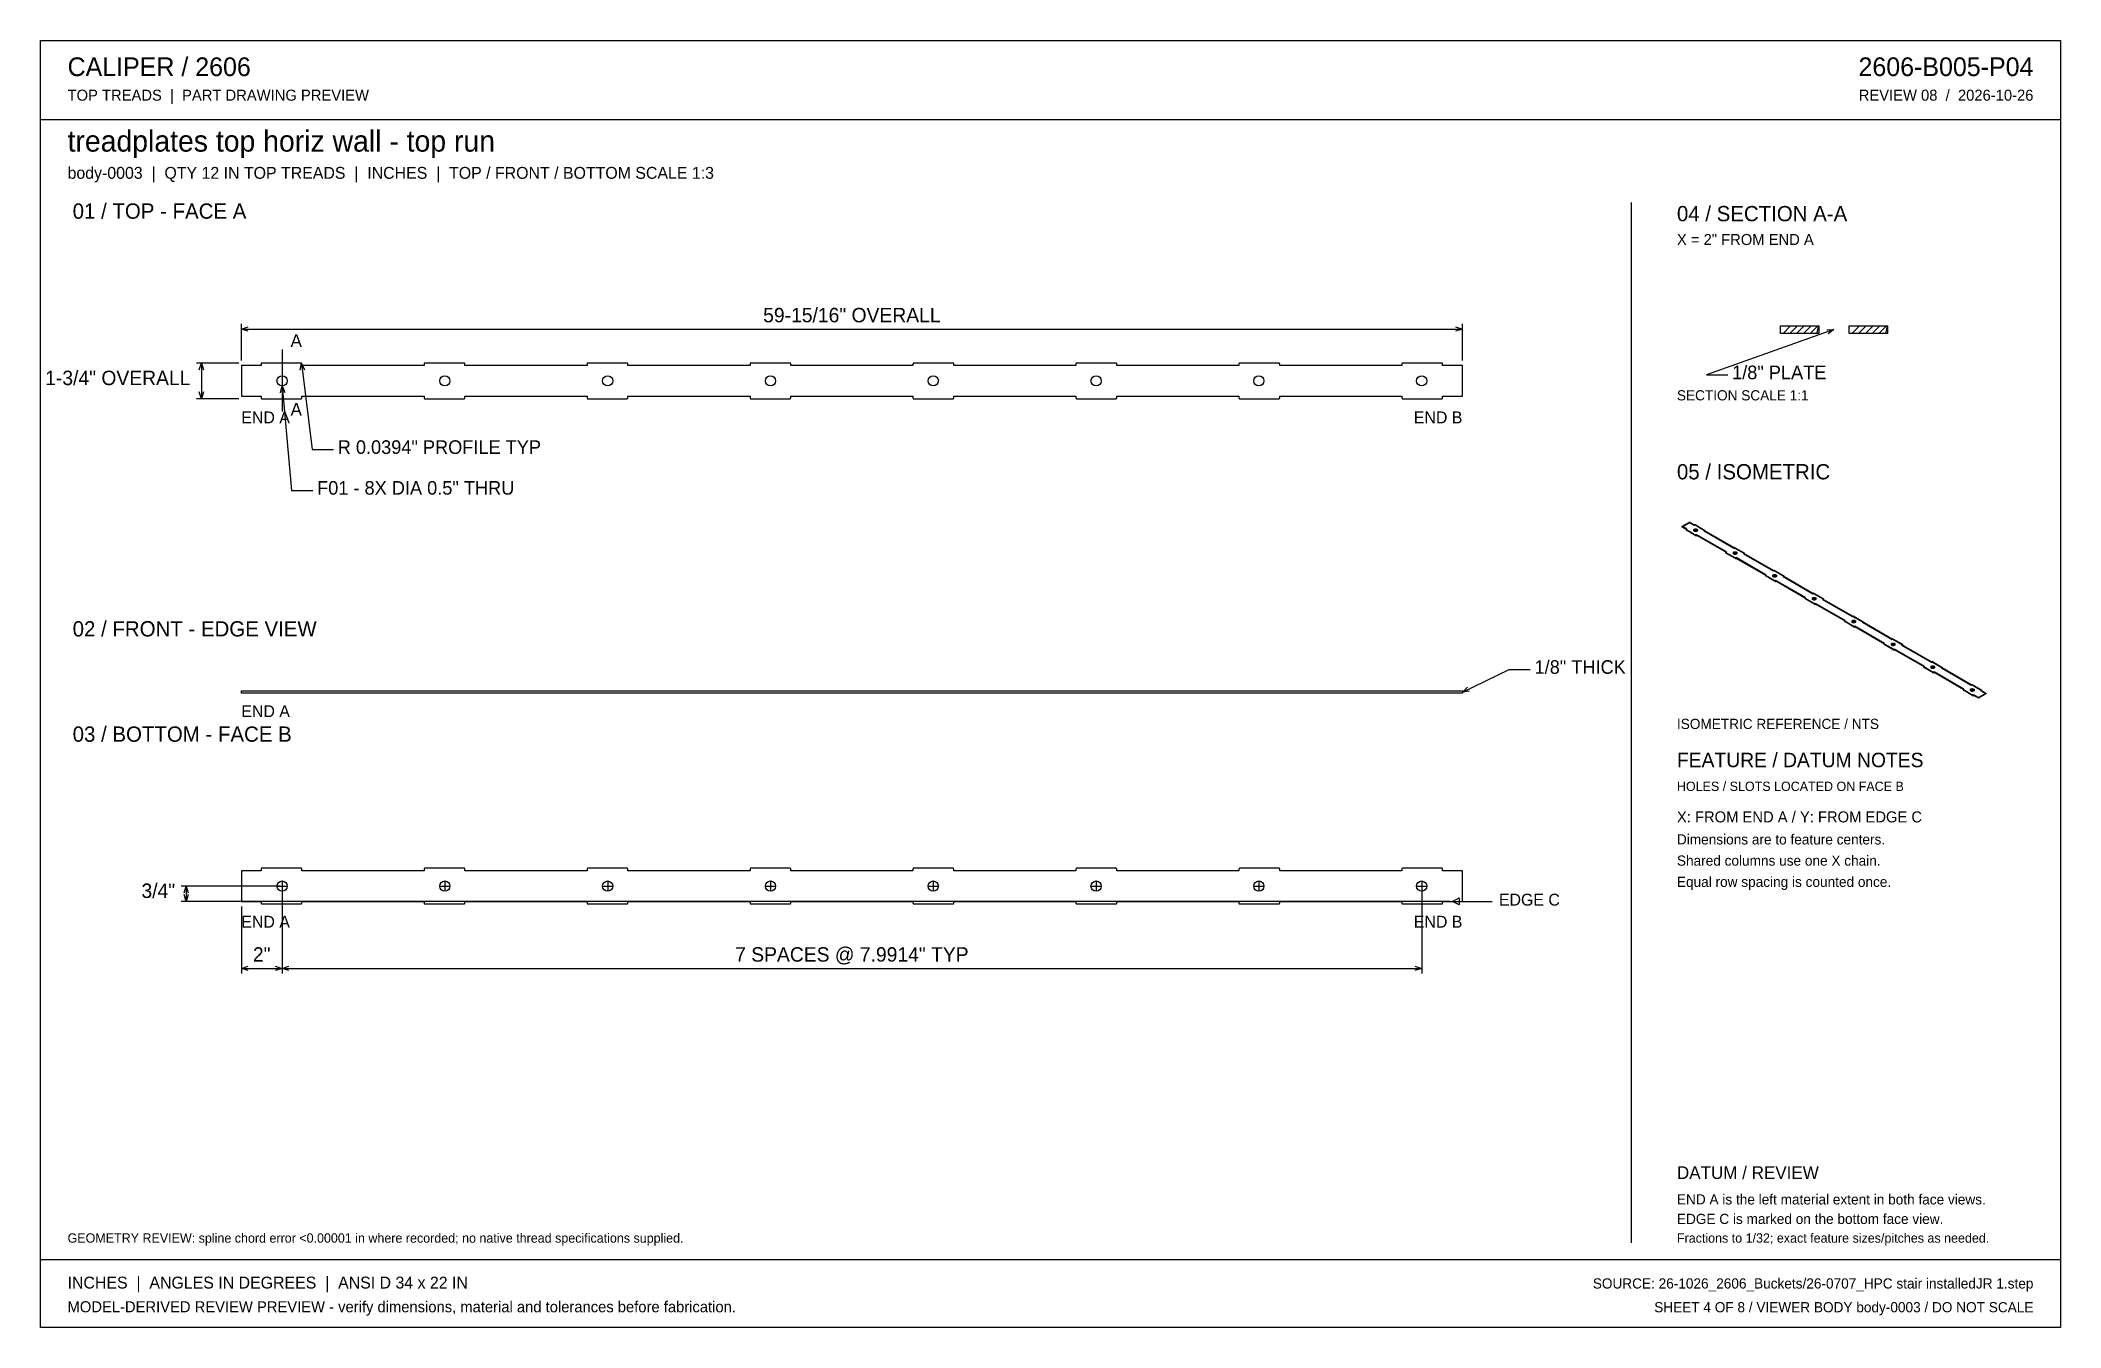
# Model space of a CAD drawing. Header units: inches. Extents: x 1.4 to 100.6, y 1.4 to 64.6.
import ezdxf
from ezdxf.enums import TextEntityAlignment as Align

# ---------------------------------------------------------------- set-up
doc = ezdxf.new("R2010")
doc.units = ezdxf.units.IN
doc.header["$MEASUREMENT"] = 0

msp = doc.modelspace()

# ---------------------------------------------------------------- texts
at = {"layer": 'ANNOTATION'}
for s, height, p in [('CALIPER / 2606', 0.91667, (2.75, 62.833)), ('TOP TREADS  |  PART DRAWING PREVIEW', 0.54167, (2.75, 61.625)), ('treadplates top horiz wall - top run', 1.04167, (2.75, 59.125)), ('body-0003  |  QTY 12 IN TOP TREADS  |  INCHES  |  TOP / FRONT / BOTTOM SCALE 1:3', 0.58333, (2.75, 57.792)), ('01 / TOP - FACE A', 0.75, (3, 55.833)), ('04 / SECTION A-A', 0.75, (81.75, 55.708)), ('X = 2" FROM END A', 0.54167, (81.75, 54.542)), ('A', 0.625, (13.697, 49.542)), ('1/8" PLATE', 0.6667, (84.458, 47.958)), ('A', 0.625, (13.697, 46.167)), ('SECTION SCALE 1:1', 0.5, (81.75, 46.917)), ('END A', 0.5833, (11.28, 45.792)), ('R 0.0394" PROFILE TYP', 0.66667, (16.012, 44.292)), ('05 / ISOMETRIC', 0.75, (81.75, 43.042)), ('F01 - 8X DIA 0.5" THRU', 0.66667, (15, 42.292)), ('02 / FRONT - EDGE VIEW', 0.75, (3, 35.333)), ('1/8" THICK', 0.6667, (74.762, 33.5)), ('END A', 0.5833, (11.28, 31.375)), ('03 / BOTTOM - FACE B', 0.75, (3, 30.167)), ('ISOMETRIC REFERENCE / NTS', 0.5, (81.75, 30.792)), ('FEATURE / DATUM NOTES', 0.70833, (81.75, 28.917)), ('HOLES / SLOTS LOCATED ON FACE B', 0.45833, (81.75, 27.75)), ('X: FROM END A / Y: FROM EDGE C', 0.54167, (81.75, 26.208)), ('Dimensions are to feature centers.', 0.5, (81.75, 25.125)), ('Shared columns use one X chain.', 0.5, (81.75, 24.083)), ('Equal row spacing is counted once.', 0.5, (81.75, 23.042)), ('EDGE C', 0.5833, (73.012, 22.125)), ('END A', 0.5833, (11.28, 21.042)), ('DATUM / REVIEW', 0.625, (81.75, 8.708)), ('END A is the left material extent in both face views.', 0.5, (81.75, 7.458)), ('EDGE C is marked on the bottom face view.', 0.5, (81.75, 6.5)), ('GEOMETRY REVIEW: spline chord error <0.00001 in where recorded; no native thread specifications supplied.', 0.458333, (2.75, 5.583)), ('Fractions to 1/32; exact feature sizes/pitches as needed.', 0.45833, (81.75, 5.583)), ('INCHES  |  ANGLES IN DEGREES  |  ANSI D 34 x 22 IN', 0.58333, (2.75, 3.333)), ('MODEL-DERIVED REVIEW PREVIEW - verify dimensions, material and tolerances before fabrication.', 0.54167, (2.75, 2.167))]:
    msp.add_text(s, height=height, dxfattribs=at).set_placement(p)
for s, height, p in [('2606-B005-P04', 0.91667, (99.25, 62.833)), ('REVIEW 08  /  2026-10-26', 0.54167, (99.25, 61.625)), ('1-3/4" OVERALL', 0.70833, (8.78, 47.667)), ('END B', 0.5833, (71.22, 45.792)), ('3/4"', 0.7083, (8.03, 22.5)), ('END B', 0.5833, (71.22, 21.042)), ('SOURCE: 26-1026_2606_Buckets/26-0707_HPC stair installedJR 1.step', 0.5, (99.25, 3.333)), ('SHEET 4 OF 8 / VIEWER BODY body-0003 / DO NOT SCALE', 0.5, (99.25, 2.167))]:
    msp.add_text(s, height=height, dxfattribs=at).set_placement(p, align=Align.RIGHT)
for s, height, p in [('59-15/16" OVERALL', 0.70833, (41.25, 50.75)), ('2"', 0.7083, (12.28, 19.375)), ('7 SPACES @ 7.9914" TYP', 0.70833, (41.25, 19.375))]:
    msp.add_text(s, height=height, dxfattribs=at).set_placement(p, align=Align.CENTER)

# ---------------------------------------------------------------- linework, layer by layer
at = {"layer": 'ANNOTATION'}
for p, q in [((11.28, 48.875), (11.28, 50.667)), ((71.22, 48.875), (71.22, 50.667)), ((11.28, 50.417), (11.613, 50.521)), ((11.28, 50.417), (71.22, 50.417)), ((11.613, 50.313), (11.28, 50.417)), ((70.887, 50.521), (71.22, 50.417)), ((71.22, 50.417), (70.887, 50.313)), ((89.458, 50.396), (83.208, 48.167)), ((89.109, 50.382), (89.458, 50.396)), ((89.458, 50.396), (89.179, 50.186)), ((11.155, 48.75), (9.072, 48.75)), ((9.218, 48.417), (9.322, 48.75)), ((9.322, 48.75), (9.322, 47)), ((9.322, 48.75), (9.426, 48.417)), ((13.28, 49.417), (13.28, 46.375)), ((14.176, 48.395), (14.238, 48.738)), ((14.238, 48.738), (14.762, 44.5)), ((14.238, 48.738), (14.383, 48.42)), ((13.207, 47.284), (13.28, 47.625)), ((13.28, 47.625), (13.75, 42.5)), ((13.28, 47.625), (13.414, 47.303)), ((83.208, 48.167), (84.25, 48.167)), ((11.155, 47), (9.072, 47)), ((9.322, 47), (9.218, 47.333)), ((9.426, 47.333), (9.322, 47)), ((14.762, 44.5), (15.803, 44.5)), ((13.75, 42.5), (14.792, 42.5)), ((71.22, 32.604), (73.512, 33.708)), ((71.22, 32.604), (71.475, 32.843)), ((73.512, 33.708), (74.553, 33.708)), ((71.566, 32.655), (71.22, 32.604)), ((13.155, 23.083), (8.322, 23.083)), ((8.468, 22.75), (8.572, 23.083)), ((8.572, 23.083), (8.572, 22.333)), ((8.572, 23.083), (8.676, 22.75)), ((13.03, 23.083), (13.53, 23.083)), ((13.28, 23.333), (13.28, 22.833)), ((13.28, 22.958), (13.28, 18.792)), ((13.28, 22.958), (13.28, 18.792)), ((21.021, 23.083), (21.521, 23.083)), ((21.271, 23.333), (21.271, 22.833)), ((29.013, 23.083), (29.513, 23.083)), ((29.263, 23.333), (29.263, 22.833)), ((37.004, 23.083), (37.504, 23.083)), ((37.254, 23.333), (37.254, 22.833)), ((44.996, 23.083), (45.496, 23.083)), ((45.246, 23.333), (45.246, 22.833)), ((52.987, 23.083), (53.487, 23.083)), ((53.237, 23.333), (53.237, 22.833)), ((60.979, 23.083), (61.479, 23.083)), ((61.229, 23.333), (61.229, 22.833)), ((68.97, 23.083), (69.47, 23.083)), ((69.22, 23.333), (69.22, 22.833)), ((69.22, 22.958), (69.22, 18.792)), ((70.61, 22.333), (8.322, 22.333)), ((8.572, 22.333), (8.468, 22.667)), ((8.676, 22.667), (8.572, 22.333)), ((11.28, 22.083), (11.28, 18.792)), ((70.735, 22.333), (71.068, 22.5)), ((70.735, 22.333), (72.678, 22.333)), ((71.068, 22.167), (70.735, 22.333)), ((71.068, 22.5), (71.068, 22.167)), ((11.28, 19.042), (11.613, 19.146)), ((11.28, 19.042), (13.28, 19.042)), ((11.613, 18.938), (11.28, 19.042)), ((12.947, 19.146), (13.28, 19.042)), ((13.28, 19.042), (12.947, 18.938)), ((13.28, 19.042), (13.613, 19.146)), ((13.28, 19.042), (69.22, 19.042)), ((13.613, 18.938), (13.28, 19.042)), ((68.887, 19.146), (69.22, 19.042)), ((69.22, 19.042), (68.887, 18.938))]:
    msp.add_line(p, q, dxfattribs=at)
at = {"layer": 'OUTLINE'}
for p, q in [((1.417, 64.583), (100.583, 64.583)), ((1.417, 1.417), (1.417, 64.583)), ((100.583, 64.583), (100.583, 1.417)), ((1.417, 60.708), (100.583, 60.708)), ((79.5, 56.625), (79.5, 5.583)), ((86.833, 50.583), (88.708, 50.583)), ((86.833, 50.208), (86.833, 50.583)), ((86.958, 50.208), (87.333, 50.583)), ((87.292, 50.208), (87.667, 50.583)), ((87.625, 50.208), (88, 50.583)), ((87.958, 50.208), (88.333, 50.583)), ((88.292, 50.208), (88.667, 50.583)), ((88.625, 50.208), (88.708, 50.583)), ((88.708, 50.583), (88.708, 50.208)), ((90.208, 50.583), (92.083, 50.583)), ((90.208, 50.208), (90.208, 50.583)), ((90.333, 50.208), (90.708, 50.583)), ((90.667, 50.208), (91.042, 50.583)), ((91, 50.208), (91.375, 50.583)), ((91.333, 50.208), (91.708, 50.583)), ((91.667, 50.208), (92.042, 50.583)), ((92, 50.208), (92.083, 50.583)), ((92.083, 50.583), (92.083, 50.208)), ((88.708, 50.208), (86.833, 50.208)), ((92.083, 50.208), (90.208, 50.208)), ((11.28, 48.625), (11.28, 47.125)), ((12.25, 48.625), (11.28, 48.625)), ((12.251, 48.717), (12.25, 48.716)), ((12.25, 48.716), (12.25, 48.715)), ((12.25, 48.715), (12.25, 48.714)), ((12.25, 48.714), (12.25, 48.714)), ((12.25, 48.714), (12.25, 48.713)), ((12.25, 48.713), (12.25, 48.712)), ((12.25, 48.712), (12.25, 48.711)), ((12.25, 48.711), (12.25, 48.625)), ((12.252, 48.722), (12.251, 48.721)), ((12.251, 48.721), (12.251, 48.72)), ((12.251, 48.72), (12.251, 48.719)), ((12.251, 48.719), (12.251, 48.718)), ((12.251, 48.718), (12.251, 48.717)), ((12.253, 48.725), (12.252, 48.724)), ((12.252, 48.724), (12.252, 48.723)), ((12.252, 48.723), (12.252, 48.722)), ((12.254, 48.727), (12.253, 48.727)), ((12.253, 48.727), (12.253, 48.726)), ((12.253, 48.726), (12.253, 48.725)), ((12.255, 48.729), (12.254, 48.728)), ((12.254, 48.728), (12.254, 48.727)), ((12.256, 48.731), (12.255, 48.73)), ((12.255, 48.73), (12.255, 48.729)), ((12.257, 48.733), (12.256, 48.732)), ((12.256, 48.732), (12.256, 48.731)), ((12.258, 48.734), (12.257, 48.733)), ((12.257, 48.733), (12.257, 48.733)), ((12.259, 48.736), (12.258, 48.735)), ((12.258, 48.735), (12.258, 48.734)), ((12.26, 48.736), (12.259, 48.736)), ((12.261, 48.738), (12.26, 48.737)), ((12.26, 48.737), (12.26, 48.736)), ((12.262, 48.738), (12.261, 48.738)), ((12.263, 48.74), (12.262, 48.739)), ((12.262, 48.739), (12.262, 48.738)), ((12.264, 48.74), (12.263, 48.74)), ((12.265, 48.742), (12.264, 48.741)), ((12.264, 48.741), (12.264, 48.74)), ((12.266, 48.742), (12.265, 48.742)), ((12.267, 48.743), (12.266, 48.742)), ((12.268, 48.744), (12.267, 48.743)), ((12.267, 48.743), (12.267, 48.743)), ((12.269, 48.744), (12.268, 48.744)), ((12.27, 48.745), (12.269, 48.744)), ((12.271, 48.745), (12.27, 48.745)), ((12.272, 48.746), (12.271, 48.745)), ((12.273, 48.746), (12.272, 48.746)), ((12.274, 48.747), (12.273, 48.747)), ((12.273, 48.747), (12.273, 48.746)), ((12.275, 48.747), (12.274, 48.747)), ((12.276, 48.748), (12.275, 48.747)), ((12.277, 48.748), (12.276, 48.748)), ((12.278, 48.748), (12.277, 48.748)), ((12.279, 48.749), (12.278, 48.748)), ((12.28, 48.749), (12.279, 48.749)), ((12.281, 48.749), (12.28, 48.749)), ((12.282, 48.749), (12.281, 48.749)), ((12.283, 48.749), (12.282, 48.749)), ((12.284, 48.75), (12.283, 48.749)), ((12.285, 48.75), (12.284, 48.75)), ((12.286, 48.75), (12.285, 48.75)), ((12.287, 48.75), (12.286, 48.75)), ((12.286, 48.75), (12.286, 48.75)), ((12.288, 48.75), (12.287, 48.75)), ((12.289, 48.75), (12.288, 48.75)), ((14.211, 48.75), (12.289, 48.75)), ((14.212, 48.75), (14.211, 48.75)), ((14.213, 48.75), (14.212, 48.75)), ((14.214, 48.75), (14.213, 48.75)), ((14.215, 48.75), (14.214, 48.75)), ((14.214, 48.75), (14.214, 48.75)), ((14.216, 48.75), (14.215, 48.75)), ((14.217, 48.749), (14.216, 48.75)), ((14.218, 48.749), (14.217, 48.749)), ((14.219, 48.749), (14.218, 48.749)), ((14.22, 48.749), (14.219, 48.749)), ((14.221, 48.749), (14.22, 48.749)), ((14.222, 48.748), (14.221, 48.749)), ((14.223, 48.748), (14.222, 48.748)), ((14.224, 48.748), (14.223, 48.748)), ((14.225, 48.747), (14.224, 48.748)), ((14.226, 48.747), (14.225, 48.747)), ((14.227, 48.747), (14.226, 48.747)), ((14.227, 48.746), (14.227, 48.747)), ((14.228, 48.746), (14.227, 48.746)), ((14.229, 48.745), (14.228, 48.746)), ((14.23, 48.745), (14.229, 48.745)), ((14.231, 48.744), (14.23, 48.745)), ((14.232, 48.744), (14.231, 48.744)), ((14.233, 48.743), (14.232, 48.744)), ((14.234, 48.742), (14.233, 48.743)), ((14.233, 48.743), (14.233, 48.743)), ((14.235, 48.742), (14.234, 48.742)), ((14.236, 48.741), (14.235, 48.742)), ((14.236, 48.74), (14.236, 48.741)), ((14.237, 48.74), (14.236, 48.74)), ((14.238, 48.739), (14.237, 48.74)), ((14.238, 48.738), (14.238, 48.739)), ((14.239, 48.738), (14.238, 48.738)), ((14.24, 48.737), (14.239, 48.738)), ((14.24, 48.736), (14.24, 48.737)), ((14.241, 48.736), (14.24, 48.736)), ((14.242, 48.735), (14.241, 48.736)), ((14.242, 48.734), (14.242, 48.735)), ((14.243, 48.733), (14.242, 48.734)), ((14.244, 48.732), (14.243, 48.733)), ((14.243, 48.733), (14.243, 48.733)), ((14.244, 48.731), (14.244, 48.732)), ((14.245, 48.73), (14.244, 48.731)), ((14.245, 48.729), (14.245, 48.73)), ((14.246, 48.728), (14.245, 48.729)), ((14.246, 48.727), (14.246, 48.728)), ((14.247, 48.727), (14.246, 48.727)), ((14.247, 48.726), (14.247, 48.727)), ((14.247, 48.725), (14.247, 48.726)), ((14.248, 48.724), (14.247, 48.725)), ((14.248, 48.723), (14.248, 48.724)), ((14.248, 48.722), (14.248, 48.723)), ((14.249, 48.721), (14.248, 48.722)), ((14.249, 48.72), (14.249, 48.721)), ((14.249, 48.719), (14.249, 48.72)), ((14.249, 48.718), (14.249, 48.719)), ((14.249, 48.717), (14.249, 48.718)), ((14.25, 48.716), (14.249, 48.717)), ((14.25, 48.715), (14.25, 48.716)), ((14.25, 48.714), (14.25, 48.715)), ((14.25, 48.713), (14.25, 48.714)), ((14.25, 48.714), (14.25, 48.714)), ((14.25, 48.712), (14.25, 48.713)), ((14.25, 48.711), (14.25, 48.712)), ((14.25, 48.625), (14.25, 48.711)), ((20.25, 48.625), (14.25, 48.625)), ((20.251, 48.717), (20.25, 48.716)), ((20.25, 48.716), (20.25, 48.715)), ((20.25, 48.715), (20.25, 48.714)), ((20.25, 48.714), (20.25, 48.714)), ((20.25, 48.714), (20.25, 48.713)), ((20.25, 48.713), (20.25, 48.712)), ((20.25, 48.712), (20.25, 48.711)), ((20.25, 48.711), (20.25, 48.625)), ((20.252, 48.722), (20.251, 48.721)), ((20.251, 48.721), (20.251, 48.72)), ((20.251, 48.72), (20.251, 48.719)), ((20.251, 48.719), (20.251, 48.718)), ((20.251, 48.718), (20.251, 48.717)), ((20.253, 48.725), (20.252, 48.724)), ((20.252, 48.724), (20.252, 48.723)), ((20.252, 48.723), (20.252, 48.722)), ((20.254, 48.727), (20.253, 48.727)), ((20.253, 48.727), (20.253, 48.726)), ((20.253, 48.726), (20.253, 48.725)), ((20.255, 48.729), (20.254, 48.728)), ((20.254, 48.728), (20.254, 48.727)), ((20.256, 48.731), (20.255, 48.73)), ((20.255, 48.73), (20.255, 48.729)), ((20.257, 48.733), (20.256, 48.732)), ((20.256, 48.732), (20.256, 48.731)), ((20.258, 48.734), (20.257, 48.733)), ((20.257, 48.733), (20.257, 48.733)), ((20.259, 48.736), (20.258, 48.735)), ((20.258, 48.735), (20.258, 48.734)), ((20.26, 48.736), (20.259, 48.736)), ((20.261, 48.738), (20.26, 48.737)), ((20.26, 48.737), (20.26, 48.736)), ((20.262, 48.738), (20.261, 48.738)), ((20.263, 48.74), (20.262, 48.739)), ((20.262, 48.739), (20.262, 48.738)), ((20.264, 48.74), (20.263, 48.74)), ((20.265, 48.742), (20.264, 48.741)), ((20.264, 48.741), (20.264, 48.74)), ((20.266, 48.742), (20.265, 48.742)), ((20.267, 48.743), (20.266, 48.742)), ((20.268, 48.744), (20.267, 48.743)), ((20.267, 48.743), (20.267, 48.743)), ((20.269, 48.744), (20.268, 48.744)), ((20.27, 48.745), (20.269, 48.744)), ((20.271, 48.745), (20.27, 48.745)), ((20.272, 48.746), (20.271, 48.745)), ((20.273, 48.746), (20.272, 48.746)), ((20.274, 48.747), (20.273, 48.747)), ((20.273, 48.747), (20.273, 48.746)), ((20.275, 48.747), (20.274, 48.747)), ((20.276, 48.748), (20.275, 48.747)), ((20.277, 48.748), (20.276, 48.748)), ((20.278, 48.748), (20.277, 48.748)), ((20.279, 48.749), (20.278, 48.748)), ((20.28, 48.749), (20.279, 48.749)), ((20.281, 48.749), (20.28, 48.749)), ((20.282, 48.749), (20.281, 48.749)), ((20.283, 48.749), (20.282, 48.749)), ((20.284, 48.75), (20.283, 48.749)), ((20.285, 48.75), (20.284, 48.75)), ((20.286, 48.75), (20.285, 48.75)), ((20.287, 48.75), (20.286, 48.75)), ((20.286, 48.75), (20.286, 48.75)), ((20.288, 48.75), (20.287, 48.75)), ((20.289, 48.75), (20.288, 48.75)), ((22.211, 48.75), (20.289, 48.75)), ((22.212, 48.75), (22.211, 48.75)), ((22.213, 48.75), (22.212, 48.75)), ((22.214, 48.75), (22.213, 48.75)), ((22.215, 48.75), (22.214, 48.75)), ((22.214, 48.75), (22.214, 48.75)), ((22.216, 48.75), (22.215, 48.75)), ((22.217, 48.749), (22.216, 48.75)), ((22.218, 48.749), (22.217, 48.749)), ((22.219, 48.749), (22.218, 48.749)), ((22.22, 48.749), (22.219, 48.749)), ((22.221, 48.749), (22.22, 48.749)), ((22.222, 48.748), (22.221, 48.749)), ((22.223, 48.748), (22.222, 48.748)), ((22.224, 48.748), (22.223, 48.748)), ((22.225, 48.747), (22.224, 48.748)), ((22.226, 48.747), (22.225, 48.747)), ((22.227, 48.747), (22.226, 48.747)), ((22.227, 48.746), (22.227, 48.747)), ((22.228, 48.746), (22.227, 48.746)), ((22.229, 48.745), (22.228, 48.746)), ((22.23, 48.745), (22.229, 48.745)), ((22.231, 48.744), (22.23, 48.745)), ((22.232, 48.744), (22.231, 48.744)), ((22.233, 48.743), (22.232, 48.744)), ((22.234, 48.742), (22.233, 48.743)), ((22.233, 48.743), (22.233, 48.743)), ((22.235, 48.742), (22.234, 48.742)), ((22.236, 48.741), (22.235, 48.742)), ((22.236, 48.74), (22.236, 48.741)), ((22.237, 48.74), (22.236, 48.74)), ((22.238, 48.739), (22.237, 48.74)), ((22.238, 48.738), (22.238, 48.739)), ((22.239, 48.738), (22.238, 48.738)), ((22.24, 48.737), (22.239, 48.738)), ((22.24, 48.736), (22.24, 48.737)), ((22.241, 48.736), (22.24, 48.736)), ((22.242, 48.735), (22.241, 48.736)), ((22.242, 48.734), (22.242, 48.735)), ((22.243, 48.733), (22.242, 48.734)), ((22.244, 48.732), (22.243, 48.733)), ((22.243, 48.733), (22.243, 48.733)), ((22.244, 48.731), (22.244, 48.732)), ((22.245, 48.73), (22.244, 48.731)), ((22.245, 48.729), (22.245, 48.73)), ((22.246, 48.728), (22.245, 48.729)), ((22.246, 48.727), (22.246, 48.728)), ((22.247, 48.727), (22.246, 48.727)), ((22.247, 48.726), (22.247, 48.727)), ((22.247, 48.725), (22.247, 48.726)), ((22.248, 48.724), (22.247, 48.725)), ((22.248, 48.723), (22.248, 48.724)), ((22.248, 48.722), (22.248, 48.723)), ((22.249, 48.721), (22.248, 48.722)), ((22.249, 48.72), (22.249, 48.721)), ((22.249, 48.719), (22.249, 48.72)), ((22.249, 48.718), (22.249, 48.719)), ((22.249, 48.717), (22.249, 48.718)), ((22.25, 48.716), (22.249, 48.717)), ((22.25, 48.715), (22.25, 48.716)), ((22.25, 48.714), (22.25, 48.715)), ((22.25, 48.713), (22.25, 48.714)), ((22.25, 48.714), (22.25, 48.714)), ((22.25, 48.712), (22.25, 48.713)), ((22.25, 48.711), (22.25, 48.712)), ((22.25, 48.625), (22.25, 48.711)), ((28.25, 48.625), (22.25, 48.625)), ((28.251, 48.717), (28.25, 48.716)), ((28.25, 48.716), (28.25, 48.715)), ((28.25, 48.715), (28.25, 48.714)), ((28.25, 48.714), (28.25, 48.714)), ((28.25, 48.714), (28.25, 48.713)), ((28.25, 48.713), (28.25, 48.712)), ((28.25, 48.712), (28.25, 48.711)), ((28.25, 48.711), (28.25, 48.625)), ((28.252, 48.722), (28.251, 48.721)), ((28.251, 48.721), (28.251, 48.72)), ((28.251, 48.72), (28.251, 48.719)), ((28.251, 48.719), (28.251, 48.718)), ((28.251, 48.718), (28.251, 48.717)), ((28.253, 48.725), (28.252, 48.724)), ((28.252, 48.724), (28.252, 48.723)), ((28.252, 48.723), (28.252, 48.722)), ((28.254, 48.727), (28.253, 48.727)), ((28.253, 48.727), (28.253, 48.726)), ((28.253, 48.726), (28.253, 48.725)), ((28.255, 48.729), (28.254, 48.728)), ((28.254, 48.728), (28.254, 48.727)), ((28.256, 48.731), (28.255, 48.73)), ((28.255, 48.73), (28.255, 48.729)), ((28.257, 48.733), (28.256, 48.732)), ((28.256, 48.732), (28.256, 48.731)), ((28.258, 48.734), (28.257, 48.733)), ((28.257, 48.733), (28.257, 48.733)), ((28.259, 48.736), (28.258, 48.735)), ((28.258, 48.735), (28.258, 48.734)), ((28.26, 48.736), (28.259, 48.736)), ((28.261, 48.738), (28.26, 48.737)), ((28.26, 48.737), (28.26, 48.736)), ((28.262, 48.738), (28.261, 48.738)), ((28.263, 48.74), (28.262, 48.739)), ((28.262, 48.739), (28.262, 48.738)), ((28.264, 48.74), (28.263, 48.74)), ((28.265, 48.742), (28.264, 48.741)), ((28.264, 48.741), (28.264, 48.74)), ((28.266, 48.742), (28.265, 48.742)), ((28.267, 48.743), (28.266, 48.742)), ((28.268, 48.744), (28.267, 48.743)), ((28.267, 48.743), (28.267, 48.743)), ((28.269, 48.744), (28.268, 48.744)), ((28.27, 48.745), (28.269, 48.744)), ((28.271, 48.745), (28.27, 48.745)), ((28.272, 48.746), (28.271, 48.745)), ((28.273, 48.746), (28.272, 48.746)), ((28.274, 48.747), (28.273, 48.747)), ((28.273, 48.747), (28.273, 48.746)), ((28.275, 48.747), (28.274, 48.747)), ((28.276, 48.748), (28.275, 48.747)), ((28.277, 48.748), (28.276, 48.748)), ((28.278, 48.748), (28.277, 48.748)), ((28.279, 48.749), (28.278, 48.748)), ((28.28, 48.749), (28.279, 48.749)), ((28.281, 48.749), (28.28, 48.749)), ((28.282, 48.749), (28.281, 48.749)), ((28.283, 48.749), (28.282, 48.749)), ((28.284, 48.75), (28.283, 48.749)), ((28.285, 48.75), (28.284, 48.75)), ((28.286, 48.75), (28.285, 48.75)), ((28.287, 48.75), (28.286, 48.75)), ((28.286, 48.75), (28.286, 48.75)), ((28.288, 48.75), (28.287, 48.75)), ((28.289, 48.75), (28.288, 48.75)), ((30.211, 48.75), (28.289, 48.75)), ((30.212, 48.75), (30.211, 48.75)), ((30.213, 48.75), (30.212, 48.75)), ((30.214, 48.75), (30.213, 48.75)), ((30.215, 48.75), (30.214, 48.75)), ((30.214, 48.75), (30.214, 48.75)), ((30.216, 48.75), (30.215, 48.75)), ((30.217, 48.749), (30.216, 48.75)), ((30.218, 48.749), (30.217, 48.749)), ((30.219, 48.749), (30.218, 48.749)), ((30.22, 48.749), (30.219, 48.749)), ((30.221, 48.749), (30.22, 48.749)), ((30.222, 48.748), (30.221, 48.749)), ((30.223, 48.748), (30.222, 48.748)), ((30.224, 48.748), (30.223, 48.748)), ((30.225, 48.747), (30.224, 48.748)), ((30.226, 48.747), (30.225, 48.747)), ((30.227, 48.747), (30.226, 48.747)), ((30.227, 48.746), (30.227, 48.747)), ((30.228, 48.746), (30.227, 48.746)), ((30.229, 48.745), (30.228, 48.746)), ((30.23, 48.745), (30.229, 48.745)), ((30.231, 48.744), (30.23, 48.745)), ((30.232, 48.744), (30.231, 48.744)), ((30.233, 48.743), (30.232, 48.744)), ((30.234, 48.742), (30.233, 48.743)), ((30.233, 48.743), (30.233, 48.743)), ((30.235, 48.742), (30.234, 48.742)), ((30.236, 48.741), (30.235, 48.742)), ((30.236, 48.74), (30.236, 48.741)), ((30.237, 48.74), (30.236, 48.74)), ((30.238, 48.739), (30.237, 48.74)), ((30.238, 48.738), (30.238, 48.739)), ((30.239, 48.738), (30.238, 48.738)), ((30.24, 48.737), (30.239, 48.738)), ((30.24, 48.736), (30.24, 48.737)), ((30.241, 48.736), (30.24, 48.736)), ((30.242, 48.735), (30.241, 48.736)), ((30.242, 48.734), (30.242, 48.735)), ((30.243, 48.733), (30.242, 48.734)), ((30.244, 48.732), (30.243, 48.733)), ((30.243, 48.733), (30.243, 48.733)), ((30.244, 48.731), (30.244, 48.732)), ((30.245, 48.73), (30.244, 48.731)), ((30.245, 48.729), (30.245, 48.73)), ((30.246, 48.728), (30.245, 48.729)), ((30.246, 48.727), (30.246, 48.728)), ((30.247, 48.727), (30.246, 48.727)), ((30.247, 48.726), (30.247, 48.727)), ((30.247, 48.725), (30.247, 48.726)), ((30.248, 48.724), (30.247, 48.725)), ((30.248, 48.723), (30.248, 48.724)), ((30.248, 48.722), (30.248, 48.723)), ((30.249, 48.721), (30.248, 48.722)), ((30.249, 48.72), (30.249, 48.721)), ((30.249, 48.719), (30.249, 48.72)), ((30.249, 48.718), (30.249, 48.719)), ((30.249, 48.717), (30.249, 48.718)), ((30.25, 48.716), (30.249, 48.717)), ((30.25, 48.715), (30.25, 48.716)), ((30.25, 48.714), (30.25, 48.715)), ((30.25, 48.713), (30.25, 48.714)), ((30.25, 48.714), (30.25, 48.714)), ((30.25, 48.712), (30.25, 48.713)), ((30.25, 48.711), (30.25, 48.712)), ((30.25, 48.625), (30.25, 48.711)), ((36.25, 48.625), (30.25, 48.625)), ((36.251, 48.717), (36.25, 48.716)), ((36.25, 48.716), (36.25, 48.715)), ((36.25, 48.715), (36.25, 48.714)), ((36.25, 48.714), (36.25, 48.714)), ((36.25, 48.714), (36.25, 48.713)), ((36.25, 48.713), (36.25, 48.712)), ((36.25, 48.712), (36.25, 48.711)), ((36.25, 48.711), (36.25, 48.625)), ((36.252, 48.722), (36.251, 48.721)), ((36.251, 48.721), (36.251, 48.72)), ((36.251, 48.72), (36.251, 48.719)), ((36.251, 48.719), (36.251, 48.718)), ((36.251, 48.718), (36.251, 48.717)), ((36.253, 48.725), (36.252, 48.724)), ((36.252, 48.724), (36.252, 48.723)), ((36.252, 48.723), (36.252, 48.722)), ((36.254, 48.727), (36.253, 48.727)), ((36.253, 48.727), (36.253, 48.726)), ((36.253, 48.726), (36.253, 48.725)), ((36.255, 48.729), (36.254, 48.728)), ((36.254, 48.728), (36.254, 48.727)), ((36.256, 48.731), (36.255, 48.73)), ((36.255, 48.73), (36.255, 48.729)), ((36.257, 48.733), (36.256, 48.732)), ((36.256, 48.732), (36.256, 48.731)), ((36.258, 48.734), (36.257, 48.733)), ((36.257, 48.733), (36.257, 48.733)), ((36.259, 48.736), (36.258, 48.735)), ((36.258, 48.735), (36.258, 48.734)), ((36.26, 48.736), (36.259, 48.736)), ((36.261, 48.738), (36.26, 48.737)), ((36.26, 48.737), (36.26, 48.736)), ((36.262, 48.738), (36.261, 48.738)), ((36.263, 48.74), (36.262, 48.739)), ((36.262, 48.739), (36.262, 48.738)), ((36.264, 48.74), (36.263, 48.74)), ((36.265, 48.742), (36.264, 48.741)), ((36.264, 48.741), (36.264, 48.74)), ((36.266, 48.742), (36.265, 48.742)), ((36.267, 48.743), (36.266, 48.742)), ((36.268, 48.744), (36.267, 48.743)), ((36.267, 48.743), (36.267, 48.743)), ((36.269, 48.744), (36.268, 48.744)), ((36.27, 48.745), (36.269, 48.744)), ((36.271, 48.745), (36.27, 48.745)), ((36.272, 48.746), (36.271, 48.745)), ((36.273, 48.746), (36.272, 48.746)), ((36.274, 48.747), (36.273, 48.747)), ((36.273, 48.747), (36.273, 48.746)), ((36.275, 48.747), (36.274, 48.747)), ((36.276, 48.748), (36.275, 48.747)), ((36.277, 48.748), (36.276, 48.748)), ((36.278, 48.748), (36.277, 48.748)), ((36.279, 48.749), (36.278, 48.748)), ((36.28, 48.749), (36.279, 48.749)), ((36.281, 48.749), (36.28, 48.749)), ((36.282, 48.749), (36.281, 48.749)), ((36.283, 48.749), (36.282, 48.749)), ((36.284, 48.75), (36.283, 48.749)), ((36.285, 48.75), (36.284, 48.75)), ((36.286, 48.75), (36.285, 48.75)), ((36.287, 48.75), (36.286, 48.75)), ((36.286, 48.75), (36.286, 48.75)), ((36.288, 48.75), (36.287, 48.75)), ((36.289, 48.75), (36.288, 48.75)), ((38.211, 48.75), (36.289, 48.75)), ((38.212, 48.75), (38.211, 48.75)), ((38.213, 48.75), (38.212, 48.75)), ((38.214, 48.75), (38.213, 48.75)), ((38.215, 48.75), (38.214, 48.75)), ((38.214, 48.75), (38.214, 48.75)), ((38.216, 48.75), (38.215, 48.75)), ((38.217, 48.749), (38.216, 48.75)), ((38.218, 48.749), (38.217, 48.749)), ((38.219, 48.749), (38.218, 48.749)), ((38.22, 48.749), (38.219, 48.749)), ((38.221, 48.749), (38.22, 48.749)), ((38.222, 48.748), (38.221, 48.749)), ((38.223, 48.748), (38.222, 48.748)), ((38.224, 48.748), (38.223, 48.748)), ((38.225, 48.747), (38.224, 48.748)), ((38.226, 48.747), (38.225, 48.747)), ((38.227, 48.747), (38.226, 48.747)), ((38.227, 48.746), (38.227, 48.747)), ((38.228, 48.746), (38.227, 48.746)), ((38.229, 48.745), (38.228, 48.746)), ((38.23, 48.745), (38.229, 48.745)), ((38.231, 48.744), (38.23, 48.745)), ((38.232, 48.744), (38.231, 48.744)), ((38.233, 48.743), (38.232, 48.744)), ((38.234, 48.742), (38.233, 48.743)), ((38.233, 48.743), (38.233, 48.743)), ((38.235, 48.742), (38.234, 48.742)), ((38.236, 48.741), (38.235, 48.742)), ((38.236, 48.74), (38.236, 48.741)), ((38.237, 48.74), (38.236, 48.74)), ((38.238, 48.739), (38.237, 48.74)), ((38.238, 48.738), (38.238, 48.739)), ((38.239, 48.738), (38.238, 48.738)), ((38.24, 48.737), (38.239, 48.738)), ((38.24, 48.736), (38.24, 48.737)), ((38.241, 48.736), (38.24, 48.736)), ((38.242, 48.735), (38.241, 48.736)), ((38.242, 48.734), (38.242, 48.735)), ((38.243, 48.733), (38.242, 48.734)), ((38.244, 48.732), (38.243, 48.733)), ((38.243, 48.733), (38.243, 48.733)), ((38.244, 48.731), (38.244, 48.732)), ((38.245, 48.73), (38.244, 48.731)), ((38.245, 48.729), (38.245, 48.73)), ((38.246, 48.728), (38.245, 48.729)), ((38.246, 48.727), (38.246, 48.728)), ((38.247, 48.727), (38.246, 48.727)), ((38.247, 48.726), (38.247, 48.727)), ((38.247, 48.725), (38.247, 48.726)), ((38.248, 48.724), (38.247, 48.725)), ((38.248, 48.723), (38.248, 48.724)), ((38.248, 48.722), (38.248, 48.723)), ((38.249, 48.721), (38.248, 48.722)), ((38.249, 48.72), (38.249, 48.721)), ((38.249, 48.719), (38.249, 48.72)), ((38.249, 48.718), (38.249, 48.719)), ((38.249, 48.717), (38.249, 48.718)), ((38.25, 48.716), (38.249, 48.717)), ((38.25, 48.715), (38.25, 48.716)), ((38.25, 48.714), (38.25, 48.715)), ((38.25, 48.713), (38.25, 48.714)), ((38.25, 48.714), (38.25, 48.714)), ((38.25, 48.712), (38.25, 48.713)), ((38.25, 48.711), (38.25, 48.712)), ((38.25, 48.625), (38.25, 48.711)), ((44.25, 48.625), (38.25, 48.625)), ((44.251, 48.717), (44.25, 48.716)), ((44.25, 48.716), (44.25, 48.715)), ((44.25, 48.715), (44.25, 48.714)), ((44.25, 48.714), (44.25, 48.714)), ((44.25, 48.714), (44.25, 48.713)), ((44.25, 48.713), (44.25, 48.712)), ((44.25, 48.712), (44.25, 48.711)), ((44.25, 48.711), (44.25, 48.625)), ((44.252, 48.722), (44.251, 48.721)), ((44.251, 48.721), (44.251, 48.72)), ((44.251, 48.72), (44.251, 48.719)), ((44.251, 48.719), (44.251, 48.718)), ((44.251, 48.718), (44.251, 48.717)), ((44.253, 48.725), (44.252, 48.724)), ((44.252, 48.724), (44.252, 48.723)), ((44.252, 48.723), (44.252, 48.722)), ((44.254, 48.727), (44.253, 48.727)), ((44.253, 48.727), (44.253, 48.726)), ((44.253, 48.726), (44.253, 48.725)), ((44.255, 48.729), (44.254, 48.728)), ((44.254, 48.728), (44.254, 48.727)), ((44.256, 48.731), (44.255, 48.73)), ((44.255, 48.73), (44.255, 48.729)), ((44.257, 48.733), (44.256, 48.732)), ((44.256, 48.732), (44.256, 48.731)), ((44.258, 48.734), (44.257, 48.733)), ((44.257, 48.733), (44.257, 48.733)), ((44.259, 48.736), (44.258, 48.735)), ((44.258, 48.735), (44.258, 48.734)), ((44.26, 48.736), (44.259, 48.736)), ((44.261, 48.738), (44.26, 48.737)), ((44.26, 48.737), (44.26, 48.736)), ((44.262, 48.738), (44.261, 48.738)), ((44.263, 48.74), (44.262, 48.739)), ((44.262, 48.739), (44.262, 48.738)), ((44.264, 48.74), (44.263, 48.74)), ((44.265, 48.742), (44.264, 48.741)), ((44.264, 48.741), (44.264, 48.74)), ((44.266, 48.742), (44.265, 48.742)), ((44.267, 48.743), (44.266, 48.742)), ((44.268, 48.744), (44.267, 48.743)), ((44.267, 48.743), (44.267, 48.743)), ((44.269, 48.744), (44.268, 48.744)), ((44.27, 48.745), (44.269, 48.744)), ((44.271, 48.745), (44.27, 48.745)), ((44.272, 48.746), (44.271, 48.745)), ((44.273, 48.746), (44.272, 48.746)), ((44.274, 48.747), (44.273, 48.747)), ((44.273, 48.747), (44.273, 48.746)), ((44.275, 48.747), (44.274, 48.747)), ((44.276, 48.748), (44.275, 48.747)), ((44.277, 48.748), (44.276, 48.748)), ((44.278, 48.748), (44.277, 48.748)), ((44.279, 48.749), (44.278, 48.748)), ((44.28, 48.749), (44.279, 48.749)), ((44.281, 48.749), (44.28, 48.749)), ((44.282, 48.749), (44.281, 48.749)), ((44.283, 48.749), (44.282, 48.749)), ((44.284, 48.75), (44.283, 48.749)), ((44.285, 48.75), (44.284, 48.75)), ((44.286, 48.75), (44.285, 48.75)), ((44.287, 48.75), (44.286, 48.75)), ((44.286, 48.75), (44.286, 48.75)), ((44.288, 48.75), (44.287, 48.75)), ((44.289, 48.75), (44.288, 48.75)), ((46.211, 48.75), (44.289, 48.75)), ((46.212, 48.75), (46.211, 48.75)), ((46.213, 48.75), (46.212, 48.75)), ((46.214, 48.75), (46.213, 48.75)), ((46.215, 48.75), (46.214, 48.75)), ((46.214, 48.75), (46.214, 48.75)), ((46.216, 48.75), (46.215, 48.75)), ((46.217, 48.749), (46.216, 48.75)), ((46.218, 48.749), (46.217, 48.749)), ((46.219, 48.749), (46.218, 48.749)), ((46.22, 48.749), (46.219, 48.749)), ((46.221, 48.749), (46.22, 48.749)), ((46.222, 48.748), (46.221, 48.749)), ((46.223, 48.748), (46.222, 48.748)), ((46.224, 48.748), (46.223, 48.748)), ((46.225, 48.747), (46.224, 48.748)), ((46.226, 48.747), (46.225, 48.747)), ((46.227, 48.747), (46.226, 48.747)), ((46.227, 48.746), (46.227, 48.747)), ((46.228, 48.746), (46.227, 48.746)), ((46.229, 48.745), (46.228, 48.746)), ((46.23, 48.745), (46.229, 48.745)), ((46.231, 48.744), (46.23, 48.745)), ((46.232, 48.744), (46.231, 48.744)), ((46.233, 48.743), (46.232, 48.744)), ((46.234, 48.742), (46.233, 48.743)), ((46.233, 48.743), (46.233, 48.743)), ((46.235, 48.742), (46.234, 48.742)), ((46.236, 48.741), (46.235, 48.742)), ((46.236, 48.74), (46.236, 48.741)), ((46.237, 48.74), (46.236, 48.74)), ((46.238, 48.739), (46.237, 48.74)), ((46.238, 48.738), (46.238, 48.739)), ((46.239, 48.738), (46.238, 48.738)), ((46.24, 48.737), (46.239, 48.738)), ((46.24, 48.736), (46.24, 48.737)), ((46.241, 48.736), (46.24, 48.736)), ((46.242, 48.735), (46.241, 48.736)), ((46.242, 48.734), (46.242, 48.735)), ((46.243, 48.733), (46.242, 48.734)), ((46.244, 48.732), (46.243, 48.733)), ((46.243, 48.733), (46.243, 48.733)), ((46.244, 48.731), (46.244, 48.732)), ((46.245, 48.73), (46.244, 48.731)), ((46.245, 48.729), (46.245, 48.73)), ((46.246, 48.728), (46.245, 48.729)), ((46.246, 48.727), (46.246, 48.728)), ((46.247, 48.727), (46.246, 48.727)), ((46.247, 48.726), (46.247, 48.727)), ((46.247, 48.725), (46.247, 48.726)), ((46.248, 48.724), (46.247, 48.725)), ((46.248, 48.723), (46.248, 48.724)), ((46.248, 48.722), (46.248, 48.723)), ((46.249, 48.721), (46.248, 48.722)), ((46.249, 48.72), (46.249, 48.721)), ((46.249, 48.719), (46.249, 48.72)), ((46.249, 48.718), (46.249, 48.719)), ((46.249, 48.717), (46.249, 48.718)), ((46.25, 48.716), (46.249, 48.717)), ((46.25, 48.715), (46.25, 48.716)), ((46.25, 48.714), (46.25, 48.715)), ((46.25, 48.713), (46.25, 48.714)), ((46.25, 48.714), (46.25, 48.714)), ((46.25, 48.712), (46.25, 48.713)), ((46.25, 48.711), (46.25, 48.712)), ((46.25, 48.625), (46.25, 48.711)), ((52.25, 48.625), (46.25, 48.625)), ((52.251, 48.717), (52.25, 48.716)), ((52.25, 48.716), (52.25, 48.715)), ((52.25, 48.715), (52.25, 48.714)), ((52.25, 48.714), (52.25, 48.714)), ((52.25, 48.714), (52.25, 48.713)), ((52.25, 48.713), (52.25, 48.712)), ((52.25, 48.712), (52.25, 48.711)), ((52.25, 48.711), (52.25, 48.625)), ((52.252, 48.722), (52.251, 48.721)), ((52.251, 48.721), (52.251, 48.72)), ((52.251, 48.72), (52.251, 48.719)), ((52.251, 48.719), (52.251, 48.718)), ((52.251, 48.718), (52.251, 48.717)), ((52.253, 48.725), (52.252, 48.724)), ((52.252, 48.724), (52.252, 48.723)), ((52.252, 48.723), (52.252, 48.722)), ((52.254, 48.727), (52.253, 48.727)), ((52.253, 48.727), (52.253, 48.726)), ((52.253, 48.726), (52.253, 48.725)), ((52.255, 48.729), (52.254, 48.728)), ((52.254, 48.728), (52.254, 48.727)), ((52.256, 48.731), (52.255, 48.73)), ((52.255, 48.73), (52.255, 48.729)), ((52.257, 48.733), (52.256, 48.732)), ((52.256, 48.732), (52.256, 48.731)), ((52.258, 48.734), (52.257, 48.733)), ((52.257, 48.733), (52.257, 48.733)), ((52.259, 48.736), (52.258, 48.735)), ((52.258, 48.735), (52.258, 48.734)), ((52.26, 48.736), (52.259, 48.736)), ((52.261, 48.738), (52.26, 48.737)), ((52.26, 48.737), (52.26, 48.736)), ((52.262, 48.738), (52.261, 48.738)), ((52.263, 48.74), (52.262, 48.739)), ((52.262, 48.739), (52.262, 48.738)), ((52.264, 48.74), (52.263, 48.74)), ((52.265, 48.742), (52.264, 48.741)), ((52.264, 48.741), (52.264, 48.74)), ((52.266, 48.742), (52.265, 48.742)), ((52.267, 48.743), (52.266, 48.742)), ((52.268, 48.744), (52.267, 48.743)), ((52.267, 48.743), (52.267, 48.743)), ((52.269, 48.744), (52.268, 48.744)), ((52.27, 48.745), (52.269, 48.744)), ((52.271, 48.745), (52.27, 48.745)), ((52.272, 48.746), (52.271, 48.745)), ((52.273, 48.746), (52.272, 48.746)), ((52.274, 48.747), (52.273, 48.747)), ((52.273, 48.747), (52.273, 48.746)), ((52.275, 48.747), (52.274, 48.747)), ((52.276, 48.748), (52.275, 48.747)), ((52.277, 48.748), (52.276, 48.748)), ((52.278, 48.748), (52.277, 48.748)), ((52.279, 48.749), (52.278, 48.748)), ((52.28, 48.749), (52.279, 48.749)), ((52.281, 48.749), (52.28, 48.749)), ((52.282, 48.749), (52.281, 48.749)), ((52.283, 48.749), (52.282, 48.749)), ((52.284, 48.75), (52.283, 48.749)), ((52.285, 48.75), (52.284, 48.75)), ((52.286, 48.75), (52.285, 48.75)), ((52.287, 48.75), (52.286, 48.75)), ((52.286, 48.75), (52.286, 48.75)), ((52.288, 48.75), (52.287, 48.75)), ((52.289, 48.75), (52.288, 48.75)), ((54.211, 48.75), (52.289, 48.75)), ((54.212, 48.75), (54.211, 48.75)), ((54.213, 48.75), (54.212, 48.75)), ((54.214, 48.75), (54.213, 48.75)), ((54.215, 48.75), (54.214, 48.75)), ((54.214, 48.75), (54.214, 48.75)), ((54.216, 48.75), (54.215, 48.75)), ((54.217, 48.749), (54.216, 48.75)), ((54.218, 48.749), (54.217, 48.749)), ((54.219, 48.749), (54.218, 48.749)), ((54.22, 48.749), (54.219, 48.749)), ((54.221, 48.749), (54.22, 48.749)), ((54.222, 48.748), (54.221, 48.749)), ((54.223, 48.748), (54.222, 48.748)), ((54.224, 48.748), (54.223, 48.748)), ((54.225, 48.747), (54.224, 48.748)), ((54.226, 48.747), (54.225, 48.747)), ((54.227, 48.747), (54.226, 48.747)), ((54.227, 48.746), (54.227, 48.747)), ((54.228, 48.746), (54.227, 48.746)), ((54.229, 48.745), (54.228, 48.746)), ((54.23, 48.745), (54.229, 48.745)), ((54.231, 48.744), (54.23, 48.745)), ((54.232, 48.744), (54.231, 48.744)), ((54.233, 48.743), (54.232, 48.744)), ((54.234, 48.742), (54.233, 48.743)), ((54.233, 48.743), (54.233, 48.743)), ((54.235, 48.742), (54.234, 48.742)), ((54.236, 48.741), (54.235, 48.742)), ((54.236, 48.74), (54.236, 48.741)), ((54.237, 48.74), (54.236, 48.74)), ((54.238, 48.739), (54.237, 48.74)), ((54.238, 48.738), (54.238, 48.739)), ((54.239, 48.738), (54.238, 48.738)), ((54.24, 48.737), (54.239, 48.738)), ((54.24, 48.736), (54.24, 48.737)), ((54.241, 48.736), (54.24, 48.736)), ((54.242, 48.735), (54.241, 48.736)), ((54.242, 48.734), (54.242, 48.735)), ((54.243, 48.733), (54.242, 48.734)), ((54.244, 48.732), (54.243, 48.733)), ((54.243, 48.733), (54.243, 48.733)), ((54.244, 48.731), (54.244, 48.732)), ((54.245, 48.73), (54.244, 48.731)), ((54.245, 48.729), (54.245, 48.73)), ((54.246, 48.728), (54.245, 48.729)), ((54.246, 48.727), (54.246, 48.728)), ((54.247, 48.727), (54.246, 48.727)), ((54.247, 48.726), (54.247, 48.727)), ((54.247, 48.725), (54.247, 48.726)), ((54.248, 48.724), (54.247, 48.725)), ((54.248, 48.723), (54.248, 48.724)), ((54.248, 48.722), (54.248, 48.723)), ((54.249, 48.721), (54.248, 48.722)), ((54.249, 48.72), (54.249, 48.721)), ((54.249, 48.719), (54.249, 48.72)), ((54.249, 48.718), (54.249, 48.719)), ((54.249, 48.717), (54.249, 48.718)), ((54.25, 48.716), (54.249, 48.717)), ((54.25, 48.715), (54.25, 48.716)), ((54.25, 48.714), (54.25, 48.715)), ((54.25, 48.713), (54.25, 48.714)), ((54.25, 48.714), (54.25, 48.714)), ((54.25, 48.712), (54.25, 48.713)), ((54.25, 48.711), (54.25, 48.712)), ((54.25, 48.625), (54.25, 48.711)), ((60.25, 48.625), (54.25, 48.625)), ((60.251, 48.717), (60.25, 48.716)), ((60.25, 48.716), (60.25, 48.715)), ((60.25, 48.715), (60.25, 48.714)), ((60.25, 48.714), (60.25, 48.714)), ((60.25, 48.714), (60.25, 48.713)), ((60.25, 48.713), (60.25, 48.712)), ((60.25, 48.712), (60.25, 48.711)), ((60.25, 48.711), (60.25, 48.625)), ((60.252, 48.722), (60.251, 48.721)), ((60.251, 48.721), (60.251, 48.72)), ((60.251, 48.72), (60.251, 48.719)), ((60.251, 48.719), (60.251, 48.718)), ((60.251, 48.718), (60.251, 48.717)), ((60.253, 48.725), (60.252, 48.724)), ((60.252, 48.724), (60.252, 48.723)), ((60.252, 48.723), (60.252, 48.722)), ((60.254, 48.727), (60.253, 48.727)), ((60.253, 48.727), (60.253, 48.726)), ((60.253, 48.726), (60.253, 48.725)), ((60.255, 48.729), (60.254, 48.728)), ((60.254, 48.728), (60.254, 48.727)), ((60.256, 48.731), (60.255, 48.73)), ((60.255, 48.73), (60.255, 48.729)), ((60.257, 48.733), (60.256, 48.732)), ((60.256, 48.732), (60.256, 48.731)), ((60.258, 48.734), (60.257, 48.733)), ((60.257, 48.733), (60.257, 48.733)), ((60.259, 48.736), (60.258, 48.735)), ((60.258, 48.735), (60.258, 48.734)), ((60.26, 48.736), (60.259, 48.736)), ((60.261, 48.738), (60.26, 48.737)), ((60.26, 48.737), (60.26, 48.736)), ((60.262, 48.738), (60.261, 48.738)), ((60.263, 48.74), (60.262, 48.739)), ((60.262, 48.739), (60.262, 48.738)), ((60.264, 48.74), (60.263, 48.74)), ((60.265, 48.742), (60.264, 48.741)), ((60.264, 48.741), (60.264, 48.74)), ((60.266, 48.742), (60.265, 48.742)), ((60.267, 48.743), (60.266, 48.742)), ((60.268, 48.744), (60.267, 48.743)), ((60.267, 48.743), (60.267, 48.743)), ((60.269, 48.744), (60.268, 48.744)), ((60.27, 48.745), (60.269, 48.744)), ((60.271, 48.745), (60.27, 48.745)), ((60.272, 48.746), (60.271, 48.745)), ((60.273, 48.746), (60.272, 48.746)), ((60.274, 48.747), (60.273, 48.747)), ((60.273, 48.747), (60.273, 48.746)), ((60.275, 48.747), (60.274, 48.747)), ((60.276, 48.748), (60.275, 48.747)), ((60.277, 48.748), (60.276, 48.748)), ((60.278, 48.748), (60.277, 48.748)), ((60.279, 48.749), (60.278, 48.748)), ((60.28, 48.749), (60.279, 48.749)), ((60.281, 48.749), (60.28, 48.749)), ((60.282, 48.749), (60.281, 48.749)), ((60.283, 48.749), (60.282, 48.749)), ((60.284, 48.75), (60.283, 48.749)), ((60.285, 48.75), (60.284, 48.75)), ((60.286, 48.75), (60.285, 48.75)), ((60.287, 48.75), (60.286, 48.75)), ((60.286, 48.75), (60.286, 48.75)), ((60.288, 48.75), (60.287, 48.75)), ((60.289, 48.75), (60.288, 48.75)), ((62.211, 48.75), (60.289, 48.75)), ((62.212, 48.75), (62.211, 48.75)), ((62.213, 48.75), (62.212, 48.75)), ((62.214, 48.75), (62.213, 48.75)), ((62.215, 48.75), (62.214, 48.75)), ((62.214, 48.75), (62.214, 48.75)), ((62.216, 48.75), (62.215, 48.75)), ((62.217, 48.749), (62.216, 48.75)), ((62.218, 48.749), (62.217, 48.749)), ((62.219, 48.749), (62.218, 48.749)), ((62.22, 48.749), (62.219, 48.749)), ((62.221, 48.749), (62.22, 48.749)), ((62.222, 48.748), (62.221, 48.749)), ((62.223, 48.748), (62.222, 48.748)), ((62.224, 48.748), (62.223, 48.748)), ((62.225, 48.747), (62.224, 48.748)), ((62.226, 48.747), (62.225, 48.747)), ((62.227, 48.747), (62.226, 48.747)), ((62.227, 48.746), (62.227, 48.747)), ((62.228, 48.746), (62.227, 48.746)), ((62.229, 48.745), (62.228, 48.746)), ((62.23, 48.745), (62.229, 48.745)), ((62.231, 48.744), (62.23, 48.745)), ((62.232, 48.744), (62.231, 48.744)), ((62.233, 48.743), (62.232, 48.744)), ((62.234, 48.742), (62.233, 48.743)), ((62.233, 48.743), (62.233, 48.743)), ((62.235, 48.742), (62.234, 48.742)), ((62.236, 48.741), (62.235, 48.742)), ((62.236, 48.74), (62.236, 48.741)), ((62.237, 48.74), (62.236, 48.74)), ((62.238, 48.739), (62.237, 48.74)), ((62.238, 48.738), (62.238, 48.739)), ((62.239, 48.738), (62.238, 48.738)), ((62.24, 48.737), (62.239, 48.738)), ((62.24, 48.736), (62.24, 48.737)), ((62.241, 48.736), (62.24, 48.736)), ((62.242, 48.735), (62.241, 48.736)), ((62.242, 48.734), (62.242, 48.735)), ((62.243, 48.733), (62.242, 48.734)), ((62.244, 48.732), (62.243, 48.733)), ((62.243, 48.733), (62.243, 48.733)), ((62.244, 48.731), (62.244, 48.732)), ((62.245, 48.73), (62.244, 48.731)), ((62.245, 48.729), (62.245, 48.73)), ((62.246, 48.728), (62.245, 48.729)), ((62.246, 48.727), (62.246, 48.728)), ((62.247, 48.727), (62.246, 48.727)), ((62.247, 48.726), (62.247, 48.727)), ((62.247, 48.725), (62.247, 48.726)), ((62.248, 48.724), (62.247, 48.725)), ((62.248, 48.723), (62.248, 48.724)), ((62.248, 48.722), (62.248, 48.723)), ((62.249, 48.721), (62.248, 48.722)), ((62.249, 48.72), (62.249, 48.721)), ((62.249, 48.719), (62.249, 48.72)), ((62.249, 48.718), (62.249, 48.719)), ((62.249, 48.717), (62.249, 48.718)), ((62.25, 48.716), (62.249, 48.717)), ((62.25, 48.715), (62.25, 48.716)), ((62.25, 48.714), (62.25, 48.715)), ((62.25, 48.713), (62.25, 48.714)), ((62.25, 48.714), (62.25, 48.714)), ((62.25, 48.712), (62.25, 48.713)), ((62.25, 48.711), (62.25, 48.712)), ((62.25, 48.625), (62.25, 48.711)), ((68.25, 48.625), (62.25, 48.625)), ((68.251, 48.717), (68.25, 48.716)), ((68.25, 48.716), (68.25, 48.715)), ((68.25, 48.715), (68.25, 48.714)), ((68.25, 48.714), (68.25, 48.714)), ((68.25, 48.714), (68.25, 48.713)), ((68.25, 48.713), (68.25, 48.712)), ((68.25, 48.712), (68.25, 48.711)), ((68.25, 48.711), (68.25, 48.625)), ((68.252, 48.722), (68.251, 48.721)), ((68.251, 48.721), (68.251, 48.72)), ((68.251, 48.72), (68.251, 48.719)), ((68.251, 48.719), (68.251, 48.718)), ((68.251, 48.718), (68.251, 48.717)), ((68.253, 48.725), (68.252, 48.724)), ((68.252, 48.724), (68.252, 48.723)), ((68.252, 48.723), (68.252, 48.722)), ((68.254, 48.727), (68.253, 48.727)), ((68.253, 48.727), (68.253, 48.726)), ((68.253, 48.726), (68.253, 48.725)), ((68.255, 48.729), (68.254, 48.728)), ((68.254, 48.728), (68.254, 48.727)), ((68.256, 48.731), (68.255, 48.73)), ((68.255, 48.73), (68.255, 48.729)), ((68.257, 48.733), (68.256, 48.732)), ((68.256, 48.732), (68.256, 48.731)), ((68.258, 48.734), (68.257, 48.733)), ((68.257, 48.733), (68.257, 48.733)), ((68.259, 48.736), (68.258, 48.735)), ((68.258, 48.735), (68.258, 48.734)), ((68.26, 48.736), (68.259, 48.736)), ((68.261, 48.738), (68.26, 48.737)), ((68.26, 48.737), (68.26, 48.736)), ((68.262, 48.738), (68.261, 48.738)), ((68.263, 48.74), (68.262, 48.739)), ((68.262, 48.739), (68.262, 48.738)), ((68.264, 48.74), (68.263, 48.74)), ((68.265, 48.742), (68.264, 48.741)), ((68.264, 48.741), (68.264, 48.74)), ((68.266, 48.742), (68.265, 48.742)), ((68.267, 48.743), (68.266, 48.742)), ((68.268, 48.744), (68.267, 48.743)), ((68.267, 48.743), (68.267, 48.743)), ((68.269, 48.744), (68.268, 48.744)), ((68.27, 48.745), (68.269, 48.744)), ((68.271, 48.745), (68.27, 48.745)), ((68.272, 48.746), (68.271, 48.745)), ((68.273, 48.746), (68.272, 48.746)), ((68.274, 48.747), (68.273, 48.747)), ((68.273, 48.747), (68.273, 48.746)), ((68.275, 48.747), (68.274, 48.747)), ((68.276, 48.748), (68.275, 48.747)), ((68.277, 48.748), (68.276, 48.748)), ((68.278, 48.748), (68.277, 48.748)), ((68.279, 48.749), (68.278, 48.748)), ((68.28, 48.749), (68.279, 48.749)), ((68.281, 48.749), (68.28, 48.749)), ((68.282, 48.749), (68.281, 48.749)), ((68.283, 48.749), (68.282, 48.749)), ((68.284, 48.75), (68.283, 48.749)), ((68.285, 48.75), (68.284, 48.75)), ((68.286, 48.75), (68.285, 48.75)), ((68.287, 48.75), (68.286, 48.75)), ((68.286, 48.75), (68.286, 48.75)), ((68.288, 48.75), (68.287, 48.75)), ((68.289, 48.75), (68.288, 48.75)), ((70.211, 48.75), (68.289, 48.75)), ((70.212, 48.75), (70.211, 48.75)), ((70.213, 48.75), (70.212, 48.75)), ((70.214, 48.75), (70.213, 48.75)), ((70.215, 48.75), (70.214, 48.75)), ((70.214, 48.75), (70.214, 48.75)), ((70.216, 48.75), (70.215, 48.75)), ((70.217, 48.749), (70.216, 48.75)), ((70.218, 48.749), (70.217, 48.749)), ((70.219, 48.749), (70.218, 48.749)), ((70.22, 48.749), (70.219, 48.749)), ((70.221, 48.749), (70.22, 48.749)), ((70.222, 48.748), (70.221, 48.749)), ((70.223, 48.748), (70.222, 48.748)), ((70.224, 48.748), (70.223, 48.748)), ((70.225, 48.747), (70.224, 48.748)), ((70.226, 48.747), (70.225, 48.747)), ((70.227, 48.747), (70.226, 48.747)), ((70.227, 48.746), (70.227, 48.747)), ((70.228, 48.746), (70.227, 48.746)), ((70.229, 48.745), (70.228, 48.746)), ((70.23, 48.745), (70.229, 48.745)), ((70.231, 48.744), (70.23, 48.745)), ((70.232, 48.744), (70.231, 48.744)), ((70.233, 48.743), (70.232, 48.744)), ((70.234, 48.742), (70.233, 48.743)), ((70.233, 48.743), (70.233, 48.743)), ((70.235, 48.742), (70.234, 48.742)), ((70.236, 48.741), (70.235, 48.742)), ((70.236, 48.74), (70.236, 48.741)), ((70.237, 48.74), (70.236, 48.74)), ((70.238, 48.739), (70.237, 48.74)), ((70.238, 48.738), (70.238, 48.739)), ((70.239, 48.738), (70.238, 48.738)), ((70.24, 48.737), (70.239, 48.738)), ((70.24, 48.736), (70.24, 48.737)), ((70.241, 48.736), (70.24, 48.736)), ((70.242, 48.735), (70.241, 48.736)), ((70.242, 48.734), (70.242, 48.735)), ((70.243, 48.733), (70.242, 48.734)), ((70.244, 48.732), (70.243, 48.733)), ((70.243, 48.733), (70.243, 48.733)), ((70.244, 48.731), (70.244, 48.732)), ((70.245, 48.73), (70.244, 48.731)), ((70.245, 48.729), (70.245, 48.73)), ((70.246, 48.728), (70.245, 48.729)), ((70.246, 48.727), (70.246, 48.728)), ((70.247, 48.727), (70.246, 48.727)), ((70.247, 48.726), (70.247, 48.727)), ((70.247, 48.725), (70.247, 48.726)), ((70.248, 48.724), (70.247, 48.725)), ((70.248, 48.723), (70.248, 48.724)), ((70.248, 48.722), (70.248, 48.723)), ((70.249, 48.721), (70.248, 48.722)), ((70.249, 48.72), (70.249, 48.721)), ((70.249, 48.719), (70.249, 48.72)), ((70.249, 48.718), (70.249, 48.719)), ((70.249, 48.717), (70.249, 48.718)), ((70.25, 48.716), (70.249, 48.717)), ((70.25, 48.715), (70.25, 48.716)), ((70.25, 48.714), (70.25, 48.715)), ((70.25, 48.713), (70.25, 48.714)), ((70.25, 48.714), (70.25, 48.714)), ((70.25, 48.712), (70.25, 48.713)), ((70.25, 48.711), (70.25, 48.712)), ((70.25, 48.625), (70.25, 48.711)), ((71.22, 48.625), (70.25, 48.625)), ((71.22, 47.125), (71.22, 48.625)), ((11.28, 47.125), (12.25, 47.125)), ((12.25, 47.125), (12.25, 47.039)), ((12.25, 47.039), (12.25, 47.038)), ((12.25, 47.038), (12.25, 47.037)), ((12.25, 47.037), (12.25, 47.036)), ((12.25, 47.036), (12.25, 47.036)), ((12.25, 47.036), (12.25, 47.035)), ((12.25, 47.035), (12.25, 47.034)), ((12.25, 47.034), (12.251, 47.033)), ((12.251, 47.033), (12.251, 47.032)), ((12.251, 47.032), (12.251, 47.031)), ((12.251, 47.031), (12.251, 47.03)), ((12.251, 47.03), (12.251, 47.029)), ((12.251, 47.029), (12.252, 47.028)), ((12.252, 47.028), (12.252, 47.027)), ((12.252, 47.027), (12.252, 47.026)), ((12.252, 47.026), (12.253, 47.025)), ((12.253, 47.025), (12.253, 47.024)), ((12.253, 47.024), (12.253, 47.023)), ((12.253, 47.023), (12.254, 47.023)), ((12.254, 47.023), (12.254, 47.022)), ((12.254, 47.022), (12.255, 47.021)), ((12.255, 47.021), (12.255, 47.02)), ((12.255, 47.02), (12.256, 47.019)), ((12.256, 47.019), (12.256, 47.018)), ((12.256, 47.018), (12.257, 47.017)), ((12.257, 47.017), (12.257, 47.017)), ((12.257, 47.017), (12.258, 47.016)), ((12.258, 47.016), (12.258, 47.015)), ((12.258, 47.015), (12.259, 47.014)), ((12.259, 47.014), (12.26, 47.014)), ((12.26, 47.014), (12.26, 47.013)), ((12.26, 47.013), (12.261, 47.012)), ((12.261, 47.012), (12.262, 47.012)), ((12.262, 47.012), (12.262, 47.011)), ((12.262, 47.011), (12.263, 47.01)), ((12.263, 47.01), (12.264, 47.01)), ((12.264, 47.01), (12.264, 47.009)), ((12.264, 47.009), (12.265, 47.008)), ((12.265, 47.008), (12.266, 47.008)), ((12.266, 47.008), (12.267, 47.007)), ((12.267, 47.007), (12.267, 47.007)), ((12.267, 47.007), (12.268, 47.006)), ((12.268, 47.006), (12.269, 47.006)), ((12.269, 47.006), (12.27, 47.005)), ((12.27, 47.005), (12.271, 47.005)), ((12.271, 47.005), (12.272, 47.004)), ((12.272, 47.004), (12.273, 47.004)), ((12.273, 47.004), (12.273, 47.003)), ((12.273, 47.003), (12.274, 47.003)), ((12.274, 47.003), (12.275, 47.003)), ((12.275, 47.003), (12.276, 47.002)), ((12.276, 47.002), (12.277, 47.002)), ((12.277, 47.002), (12.278, 47.002)), ((12.278, 47.002), (12.279, 47.001)), ((12.279, 47.001), (12.28, 47.001)), ((12.28, 47.001), (12.281, 47.001)), ((12.281, 47.001), (12.282, 47.001)), ((12.282, 47.001), (12.283, 47.001)), ((12.283, 47.001), (12.284, 47)), ((12.284, 47), (12.285, 47)), ((12.285, 47), (12.286, 47)), ((12.286, 47), (12.286, 47)), ((12.286, 47), (12.287, 47)), ((12.287, 47), (12.288, 47)), ((12.288, 47), (12.289, 47)), ((12.289, 47), (14.211, 47)), ((14.211, 47), (14.212, 47)), ((14.212, 47), (14.213, 47)), ((14.213, 47), (14.214, 47)), ((14.214, 47), (14.214, 47)), ((14.214, 47), (14.215, 47)), ((14.215, 47), (14.216, 47)), ((14.216, 47), (14.217, 47.001)), ((14.217, 47.001), (14.218, 47.001)), ((14.218, 47.001), (14.219, 47.001)), ((14.219, 47.001), (14.22, 47.001)), ((14.22, 47.001), (14.221, 47.001)), ((14.221, 47.001), (14.222, 47.002)), ((14.222, 47.002), (14.223, 47.002)), ((14.223, 47.002), (14.224, 47.002)), ((14.224, 47.002), (14.225, 47.003)), ((14.225, 47.003), (14.226, 47.003)), ((14.226, 47.003), (14.227, 47.003)), ((14.227, 47.003), (14.227, 47.004)), ((14.227, 47.004), (14.228, 47.004)), ((14.228, 47.004), (14.229, 47.005)), ((14.229, 47.005), (14.23, 47.005)), ((14.23, 47.005), (14.231, 47.006)), ((14.231, 47.006), (14.232, 47.006)), ((14.232, 47.006), (14.233, 47.007)), ((14.233, 47.007), (14.234, 47.008)), ((14.233, 47.007), (14.233, 47.007)), ((14.234, 47.008), (14.235, 47.008)), ((14.235, 47.008), (14.236, 47.009)), ((14.236, 47.009), (14.236, 47.01)), ((14.236, 47.01), (14.237, 47.01)), ((14.237, 47.01), (14.238, 47.011)), ((14.238, 47.011), (14.238, 47.012)), ((14.238, 47.012), (14.239, 47.012)), ((14.239, 47.012), (14.24, 47.013)), ((14.24, 47.013), (14.24, 47.014)), ((14.24, 47.014), (14.241, 47.014)), ((14.241, 47.014), (14.242, 47.015)), ((14.242, 47.016), (14.243, 47.017)), ((14.242, 47.015), (14.242, 47.016)), ((14.243, 47.017), (14.244, 47.018)), ((14.243, 47.017), (14.243, 47.017)), ((14.244, 47.019), (14.245, 47.02)), ((14.244, 47.018), (14.244, 47.019)), ((14.245, 47.021), (14.246, 47.022)), ((14.245, 47.02), (14.245, 47.021)), ((14.246, 47.022), (14.246, 47.023)), ((14.246, 47.023), (14.247, 47.023)), ((14.247, 47.025), (14.248, 47.026)), ((14.247, 47.024), (14.247, 47.025)), ((14.247, 47.023), (14.247, 47.024)), ((14.248, 47.028), (14.249, 47.029)), ((14.248, 47.027), (14.248, 47.028)), ((14.248, 47.026), (14.248, 47.027)), ((14.249, 47.033), (14.25, 47.034)), ((14.249, 47.032), (14.249, 47.033)), ((14.249, 47.031), (14.249, 47.032)), ((14.249, 47.03), (14.249, 47.031)), ((14.249, 47.029), (14.249, 47.03)), ((14.25, 47.039), (14.25, 47.125)), ((14.25, 47.125), (20.25, 47.125)), ((14.25, 47.038), (14.25, 47.039)), ((14.25, 47.037), (14.25, 47.038)), ((14.25, 47.036), (14.25, 47.037)), ((14.25, 47.035), (14.25, 47.036)), ((14.25, 47.036), (14.25, 47.036)), ((14.25, 47.034), (14.25, 47.035)), ((20.25, 47.125), (20.25, 47.039)), ((20.25, 47.039), (20.25, 47.038)), ((20.25, 47.038), (20.25, 47.037)), ((20.25, 47.037), (20.25, 47.036)), ((20.25, 47.036), (20.25, 47.036)), ((20.25, 47.036), (20.25, 47.035)), ((20.25, 47.035), (20.25, 47.034)), ((20.25, 47.034), (20.251, 47.033)), ((20.251, 47.033), (20.251, 47.032)), ((20.251, 47.032), (20.251, 47.031)), ((20.251, 47.031), (20.251, 47.03)), ((20.251, 47.03), (20.251, 47.029)), ((20.251, 47.029), (20.252, 47.028)), ((20.252, 47.028), (20.252, 47.027)), ((20.252, 47.027), (20.252, 47.026)), ((20.252, 47.026), (20.253, 47.025)), ((20.253, 47.025), (20.253, 47.024)), ((20.253, 47.024), (20.253, 47.023)), ((20.253, 47.023), (20.254, 47.023)), ((20.254, 47.023), (20.254, 47.022)), ((20.254, 47.022), (20.255, 47.021)), ((20.255, 47.021), (20.255, 47.02)), ((20.255, 47.02), (20.256, 47.019)), ((20.256, 47.019), (20.256, 47.018)), ((20.256, 47.018), (20.257, 47.017)), ((20.257, 47.017), (20.257, 47.017)), ((20.257, 47.017), (20.258, 47.016)), ((20.258, 47.016), (20.258, 47.015)), ((20.258, 47.015), (20.259, 47.014)), ((20.259, 47.014), (20.26, 47.014)), ((20.26, 47.014), (20.26, 47.013)), ((20.26, 47.013), (20.261, 47.012)), ((20.261, 47.012), (20.262, 47.012)), ((20.262, 47.012), (20.262, 47.011)), ((20.262, 47.011), (20.263, 47.01)), ((20.263, 47.01), (20.264, 47.01)), ((20.264, 47.01), (20.264, 47.009)), ((20.264, 47.009), (20.265, 47.008)), ((20.265, 47.008), (20.266, 47.008)), ((20.266, 47.008), (20.267, 47.007)), ((20.267, 47.007), (20.267, 47.007)), ((20.267, 47.007), (20.268, 47.006)), ((20.268, 47.006), (20.269, 47.006)), ((20.269, 47.006), (20.27, 47.005)), ((20.27, 47.005), (20.271, 47.005)), ((20.271, 47.005), (20.272, 47.004)), ((20.272, 47.004), (20.273, 47.004)), ((20.273, 47.004), (20.273, 47.003)), ((20.273, 47.003), (20.274, 47.003)), ((20.274, 47.003), (20.275, 47.003)), ((20.275, 47.003), (20.276, 47.002)), ((20.276, 47.002), (20.277, 47.002)), ((20.277, 47.002), (20.278, 47.002)), ((20.278, 47.002), (20.279, 47.001)), ((20.279, 47.001), (20.28, 47.001)), ((20.28, 47.001), (20.281, 47.001)), ((20.281, 47.001), (20.282, 47.001)), ((20.282, 47.001), (20.283, 47.001)), ((20.283, 47.001), (20.284, 47)), ((20.284, 47), (20.285, 47)), ((20.285, 47), (20.286, 47)), ((20.286, 47), (20.286, 47)), ((20.286, 47), (20.287, 47)), ((20.287, 47), (20.288, 47)), ((20.288, 47), (20.289, 47)), ((20.289, 47), (22.211, 47)), ((22.211, 47), (22.212, 47)), ((22.212, 47), (22.213, 47)), ((22.213, 47), (22.214, 47)), ((22.214, 47), (22.214, 47)), ((22.214, 47), (22.215, 47)), ((22.215, 47), (22.216, 47)), ((22.216, 47), (22.217, 47.001)), ((22.217, 47.001), (22.218, 47.001)), ((22.218, 47.001), (22.219, 47.001)), ((22.219, 47.001), (22.22, 47.001)), ((22.22, 47.001), (22.221, 47.001)), ((22.221, 47.001), (22.222, 47.002)), ((22.222, 47.002), (22.223, 47.002)), ((22.223, 47.002), (22.224, 47.002)), ((22.224, 47.002), (22.225, 47.003)), ((22.225, 47.003), (22.226, 47.003)), ((22.226, 47.003), (22.227, 47.003)), ((22.227, 47.003), (22.227, 47.004)), ((22.227, 47.004), (22.228, 47.004)), ((22.228, 47.004), (22.229, 47.005)), ((22.229, 47.005), (22.23, 47.005)), ((22.23, 47.005), (22.231, 47.006)), ((22.231, 47.006), (22.232, 47.006)), ((22.232, 47.006), (22.233, 47.007)), ((22.233, 47.007), (22.234, 47.008)), ((22.233, 47.007), (22.233, 47.007)), ((22.234, 47.008), (22.235, 47.008)), ((22.235, 47.008), (22.236, 47.009)), ((22.236, 47.009), (22.236, 47.01)), ((22.236, 47.01), (22.237, 47.01)), ((22.237, 47.01), (22.238, 47.011)), ((22.238, 47.011), (22.238, 47.012)), ((22.238, 47.012), (22.239, 47.012)), ((22.239, 47.012), (22.24, 47.013)), ((22.24, 47.013), (22.24, 47.014)), ((22.24, 47.014), (22.241, 47.014)), ((22.241, 47.014), (22.242, 47.015)), ((22.242, 47.016), (22.243, 47.017)), ((22.242, 47.015), (22.242, 47.016)), ((22.243, 47.017), (22.244, 47.018)), ((22.243, 47.017), (22.243, 47.017)), ((22.244, 47.019), (22.245, 47.02)), ((22.244, 47.018), (22.244, 47.019)), ((22.245, 47.021), (22.246, 47.022)), ((22.245, 47.02), (22.245, 47.021)), ((22.246, 47.022), (22.246, 47.023)), ((22.246, 47.023), (22.247, 47.023)), ((22.247, 47.025), (22.248, 47.026)), ((22.247, 47.024), (22.247, 47.025)), ((22.247, 47.023), (22.247, 47.024)), ((22.248, 47.028), (22.249, 47.029)), ((22.248, 47.027), (22.248, 47.028)), ((22.248, 47.026), (22.248, 47.027)), ((22.249, 47.033), (22.25, 47.034)), ((22.249, 47.032), (22.249, 47.033)), ((22.249, 47.031), (22.249, 47.032)), ((22.249, 47.03), (22.249, 47.031)), ((22.249, 47.029), (22.249, 47.03)), ((22.25, 47.039), (22.25, 47.125)), ((22.25, 47.125), (28.25, 47.125)), ((22.25, 47.038), (22.25, 47.039)), ((22.25, 47.037), (22.25, 47.038)), ((22.25, 47.036), (22.25, 47.037)), ((22.25, 47.035), (22.25, 47.036)), ((22.25, 47.036), (22.25, 47.036)), ((22.25, 47.034), (22.25, 47.035)), ((28.25, 47.125), (28.25, 47.039)), ((28.25, 47.039), (28.25, 47.038)), ((28.25, 47.038), (28.25, 47.037)), ((28.25, 47.037), (28.25, 47.036)), ((28.25, 47.036), (28.25, 47.036)), ((28.25, 47.036), (28.25, 47.035)), ((28.25, 47.035), (28.25, 47.034)), ((28.25, 47.034), (28.251, 47.033)), ((28.251, 47.033), (28.251, 47.032)), ((28.251, 47.032), (28.251, 47.031)), ((28.251, 47.031), (28.251, 47.03)), ((28.251, 47.03), (28.251, 47.029)), ((28.251, 47.029), (28.252, 47.028)), ((28.252, 47.028), (28.252, 47.027)), ((28.252, 47.027), (28.252, 47.026)), ((28.252, 47.026), (28.253, 47.025)), ((28.253, 47.025), (28.253, 47.024)), ((28.253, 47.024), (28.253, 47.023)), ((28.253, 47.023), (28.254, 47.023)), ((28.254, 47.023), (28.254, 47.022)), ((28.254, 47.022), (28.255, 47.021)), ((28.255, 47.021), (28.255, 47.02)), ((28.255, 47.02), (28.256, 47.019)), ((28.256, 47.019), (28.256, 47.018)), ((28.256, 47.018), (28.257, 47.017)), ((28.257, 47.017), (28.257, 47.017)), ((28.257, 47.017), (28.258, 47.016)), ((28.258, 47.016), (28.258, 47.015)), ((28.258, 47.015), (28.259, 47.014)), ((28.259, 47.014), (28.26, 47.014)), ((28.26, 47.014), (28.26, 47.013)), ((28.26, 47.013), (28.261, 47.012)), ((28.261, 47.012), (28.262, 47.012)), ((28.262, 47.012), (28.262, 47.011)), ((28.262, 47.011), (28.263, 47.01)), ((28.263, 47.01), (28.264, 47.01)), ((28.264, 47.01), (28.264, 47.009)), ((28.264, 47.009), (28.265, 47.008)), ((28.265, 47.008), (28.266, 47.008)), ((28.266, 47.008), (28.267, 47.007)), ((28.267, 47.007), (28.267, 47.007)), ((28.267, 47.007), (28.268, 47.006)), ((28.268, 47.006), (28.269, 47.006)), ((28.269, 47.006), (28.27, 47.005)), ((28.27, 47.005), (28.271, 47.005)), ((28.271, 47.005), (28.272, 47.004)), ((28.272, 47.004), (28.273, 47.004)), ((28.273, 47.004), (28.273, 47.003)), ((28.273, 47.003), (28.274, 47.003)), ((28.274, 47.003), (28.275, 47.003)), ((28.275, 47.003), (28.276, 47.002)), ((28.276, 47.002), (28.277, 47.002)), ((28.277, 47.002), (28.278, 47.002)), ((28.278, 47.002), (28.279, 47.001)), ((28.279, 47.001), (28.28, 47.001)), ((28.28, 47.001), (28.281, 47.001)), ((28.281, 47.001), (28.282, 47.001)), ((28.282, 47.001), (28.283, 47.001)), ((28.283, 47.001), (28.284, 47)), ((28.284, 47), (28.285, 47)), ((28.285, 47), (28.286, 47)), ((28.286, 47), (28.286, 47)), ((28.286, 47), (28.287, 47)), ((28.287, 47), (28.288, 47)), ((28.288, 47), (28.289, 47)), ((28.289, 47), (30.211, 47)), ((30.211, 47), (30.212, 47)), ((30.212, 47), (30.213, 47)), ((30.213, 47), (30.214, 47)), ((30.214, 47), (30.214, 47)), ((30.214, 47), (30.215, 47)), ((30.215, 47), (30.216, 47)), ((30.216, 47), (30.217, 47.001)), ((30.217, 47.001), (30.218, 47.001)), ((30.218, 47.001), (30.219, 47.001)), ((30.219, 47.001), (30.22, 47.001)), ((30.22, 47.001), (30.221, 47.001)), ((30.221, 47.001), (30.222, 47.002)), ((30.222, 47.002), (30.223, 47.002)), ((30.223, 47.002), (30.224, 47.002)), ((30.224, 47.002), (30.225, 47.003)), ((30.225, 47.003), (30.226, 47.003)), ((30.226, 47.003), (30.227, 47.003)), ((30.227, 47.003), (30.227, 47.004)), ((30.227, 47.004), (30.228, 47.004)), ((30.228, 47.004), (30.229, 47.005)), ((30.229, 47.005), (30.23, 47.005)), ((30.23, 47.005), (30.231, 47.006)), ((30.231, 47.006), (30.232, 47.006)), ((30.232, 47.006), (30.233, 47.007)), ((30.233, 47.007), (30.234, 47.008)), ((30.233, 47.007), (30.233, 47.007)), ((30.234, 47.008), (30.235, 47.008)), ((30.235, 47.008), (30.236, 47.009)), ((30.236, 47.009), (30.236, 47.01)), ((30.236, 47.01), (30.237, 47.01)), ((30.237, 47.01), (30.238, 47.011)), ((30.238, 47.011), (30.238, 47.012)), ((30.238, 47.012), (30.239, 47.012)), ((30.239, 47.012), (30.24, 47.013)), ((30.24, 47.013), (30.24, 47.014)), ((30.24, 47.014), (30.241, 47.014)), ((30.241, 47.014), (30.242, 47.015)), ((30.242, 47.016), (30.243, 47.017)), ((30.242, 47.015), (30.242, 47.016)), ((30.243, 47.017), (30.244, 47.018)), ((30.243, 47.017), (30.243, 47.017)), ((30.244, 47.019), (30.245, 47.02)), ((30.244, 47.018), (30.244, 47.019)), ((30.245, 47.021), (30.246, 47.022)), ((30.245, 47.02), (30.245, 47.021)), ((30.246, 47.022), (30.246, 47.023)), ((30.246, 47.023), (30.247, 47.023)), ((30.247, 47.025), (30.248, 47.026)), ((30.247, 47.024), (30.247, 47.025)), ((30.247, 47.023), (30.247, 47.024)), ((30.248, 47.028), (30.249, 47.029)), ((30.248, 47.027), (30.248, 47.028)), ((30.248, 47.026), (30.248, 47.027)), ((30.249, 47.033), (30.25, 47.034)), ((30.249, 47.032), (30.249, 47.033)), ((30.249, 47.031), (30.249, 47.032)), ((30.249, 47.03), (30.249, 47.031)), ((30.249, 47.029), (30.249, 47.03)), ((30.25, 47.039), (30.25, 47.125)), ((30.25, 47.125), (36.25, 47.125)), ((30.25, 47.038), (30.25, 47.039)), ((30.25, 47.037), (30.25, 47.038)), ((30.25, 47.036), (30.25, 47.037)), ((30.25, 47.035), (30.25, 47.036)), ((30.25, 47.036), (30.25, 47.036)), ((30.25, 47.034), (30.25, 47.035)), ((36.25, 47.125), (36.25, 47.039)), ((36.25, 47.039), (36.25, 47.038)), ((36.25, 47.038), (36.25, 47.037)), ((36.25, 47.037), (36.25, 47.036)), ((36.25, 47.036), (36.25, 47.036)), ((36.25, 47.036), (36.25, 47.035)), ((36.25, 47.035), (36.25, 47.034)), ((36.25, 47.034), (36.251, 47.033)), ((36.251, 47.033), (36.251, 47.032)), ((36.251, 47.032), (36.251, 47.031)), ((36.251, 47.031), (36.251, 47.03)), ((36.251, 47.03), (36.251, 47.029)), ((36.251, 47.029), (36.252, 47.028)), ((36.252, 47.028), (36.252, 47.027)), ((36.252, 47.027), (36.252, 47.026)), ((36.252, 47.026), (36.253, 47.025)), ((36.253, 47.025), (36.253, 47.024)), ((36.253, 47.024), (36.253, 47.023)), ((36.253, 47.023), (36.254, 47.023)), ((36.254, 47.023), (36.254, 47.022)), ((36.254, 47.022), (36.255, 47.021)), ((36.255, 47.021), (36.255, 47.02)), ((36.255, 47.02), (36.256, 47.019)), ((36.256, 47.019), (36.256, 47.018)), ((36.256, 47.018), (36.257, 47.017)), ((36.257, 47.017), (36.257, 47.017)), ((36.257, 47.017), (36.258, 47.016)), ((36.258, 47.016), (36.258, 47.015)), ((36.258, 47.015), (36.259, 47.014)), ((36.259, 47.014), (36.26, 47.014)), ((36.26, 47.014), (36.26, 47.013)), ((36.26, 47.013), (36.261, 47.012)), ((36.261, 47.012), (36.262, 47.012)), ((36.262, 47.012), (36.262, 47.011)), ((36.262, 47.011), (36.263, 47.01)), ((36.263, 47.01), (36.264, 47.01)), ((36.264, 47.01), (36.264, 47.009)), ((36.264, 47.009), (36.265, 47.008)), ((36.265, 47.008), (36.266, 47.008)), ((36.266, 47.008), (36.267, 47.007)), ((36.267, 47.007), (36.267, 47.007)), ((36.267, 47.007), (36.268, 47.006)), ((36.268, 47.006), (36.269, 47.006)), ((36.269, 47.006), (36.27, 47.005)), ((36.27, 47.005), (36.271, 47.005)), ((36.271, 47.005), (36.272, 47.004)), ((36.272, 47.004), (36.273, 47.004)), ((36.273, 47.004), (36.273, 47.003)), ((36.273, 47.003), (36.274, 47.003)), ((36.274, 47.003), (36.275, 47.003)), ((36.275, 47.003), (36.276, 47.002)), ((36.276, 47.002), (36.277, 47.002)), ((36.277, 47.002), (36.278, 47.002)), ((36.278, 47.002), (36.279, 47.001)), ((36.279, 47.001), (36.28, 47.001)), ((36.28, 47.001), (36.281, 47.001)), ((36.281, 47.001), (36.282, 47.001)), ((36.282, 47.001), (36.283, 47.001)), ((36.283, 47.001), (36.284, 47)), ((36.284, 47), (36.285, 47)), ((36.285, 47), (36.286, 47)), ((36.286, 47), (36.286, 47)), ((36.286, 47), (36.287, 47)), ((36.287, 47), (36.288, 47)), ((36.288, 47), (36.289, 47)), ((36.289, 47), (38.211, 47)), ((38.211, 47), (38.212, 47)), ((38.212, 47), (38.213, 47)), ((38.213, 47), (38.214, 47)), ((38.214, 47), (38.214, 47)), ((38.214, 47), (38.215, 47)), ((38.215, 47), (38.216, 47)), ((38.216, 47), (38.217, 47.001)), ((38.217, 47.001), (38.218, 47.001)), ((38.218, 47.001), (38.219, 47.001)), ((38.219, 47.001), (38.22, 47.001)), ((38.22, 47.001), (38.221, 47.001)), ((38.221, 47.001), (38.222, 47.002)), ((38.222, 47.002), (38.223, 47.002)), ((38.223, 47.002), (38.224, 47.002)), ((38.224, 47.002), (38.225, 47.003)), ((38.225, 47.003), (38.226, 47.003)), ((38.226, 47.003), (38.227, 47.003)), ((38.227, 47.003), (38.227, 47.004)), ((38.227, 47.004), (38.228, 47.004)), ((38.228, 47.004), (38.229, 47.005)), ((38.229, 47.005), (38.23, 47.005)), ((38.23, 47.005), (38.231, 47.006)), ((38.231, 47.006), (38.232, 47.006)), ((38.232, 47.006), (38.233, 47.007)), ((38.233, 47.007), (38.234, 47.008)), ((38.233, 47.007), (38.233, 47.007)), ((38.234, 47.008), (38.235, 47.008)), ((38.235, 47.008), (38.236, 47.009)), ((38.236, 47.009), (38.236, 47.01)), ((38.236, 47.01), (38.237, 47.01)), ((38.237, 47.01), (38.238, 47.011)), ((38.238, 47.011), (38.238, 47.012)), ((38.238, 47.012), (38.239, 47.012)), ((38.239, 47.012), (38.24, 47.013)), ((38.24, 47.013), (38.24, 47.014)), ((38.24, 47.014), (38.241, 47.014)), ((38.241, 47.014), (38.242, 47.015)), ((38.242, 47.016), (38.243, 47.017)), ((38.242, 47.015), (38.242, 47.016)), ((38.243, 47.017), (38.244, 47.018)), ((38.243, 47.017), (38.243, 47.017)), ((38.244, 47.019), (38.245, 47.02)), ((38.244, 47.018), (38.244, 47.019)), ((38.245, 47.021), (38.246, 47.022)), ((38.245, 47.02), (38.245, 47.021)), ((38.246, 47.022), (38.246, 47.023)), ((38.246, 47.023), (38.247, 47.023)), ((38.247, 47.025), (38.248, 47.026)), ((38.247, 47.024), (38.247, 47.025)), ((38.247, 47.023), (38.247, 47.024)), ((38.248, 47.028), (38.249, 47.029)), ((38.248, 47.027), (38.248, 47.028)), ((38.248, 47.026), (38.248, 47.027)), ((38.249, 47.033), (38.25, 47.034)), ((38.249, 47.032), (38.249, 47.033)), ((38.249, 47.031), (38.249, 47.032)), ((38.249, 47.03), (38.249, 47.031)), ((38.249, 47.029), (38.249, 47.03)), ((38.25, 47.039), (38.25, 47.125)), ((38.25, 47.125), (44.25, 47.125)), ((38.25, 47.038), (38.25, 47.039)), ((38.25, 47.037), (38.25, 47.038)), ((38.25, 47.036), (38.25, 47.037)), ((38.25, 47.035), (38.25, 47.036)), ((38.25, 47.036), (38.25, 47.036)), ((38.25, 47.034), (38.25, 47.035)), ((44.25, 47.125), (44.25, 47.039)), ((44.25, 47.039), (44.25, 47.038)), ((44.25, 47.038), (44.25, 47.037)), ((44.25, 47.037), (44.25, 47.036)), ((44.25, 47.036), (44.25, 47.036)), ((44.25, 47.036), (44.25, 47.035)), ((44.25, 47.035), (44.25, 47.034)), ((44.25, 47.034), (44.251, 47.033)), ((44.251, 47.033), (44.251, 47.032)), ((44.251, 47.032), (44.251, 47.031)), ((44.251, 47.031), (44.251, 47.03)), ((44.251, 47.03), (44.251, 47.029)), ((44.251, 47.029), (44.252, 47.028)), ((44.252, 47.028), (44.252, 47.027)), ((44.252, 47.027), (44.252, 47.026)), ((44.252, 47.026), (44.253, 47.025)), ((44.253, 47.025), (44.253, 47.024)), ((44.253, 47.024), (44.253, 47.023)), ((44.253, 47.023), (44.254, 47.023)), ((44.254, 47.023), (44.254, 47.022)), ((44.254, 47.022), (44.255, 47.021)), ((44.255, 47.021), (44.255, 47.02)), ((44.255, 47.02), (44.256, 47.019)), ((44.256, 47.019), (44.256, 47.018)), ((44.256, 47.018), (44.257, 47.017)), ((44.257, 47.017), (44.257, 47.017)), ((44.257, 47.017), (44.258, 47.016)), ((44.258, 47.016), (44.258, 47.015)), ((44.258, 47.015), (44.259, 47.014)), ((44.259, 47.014), (44.26, 47.014)), ((44.26, 47.014), (44.26, 47.013)), ((44.26, 47.013), (44.261, 47.012)), ((44.261, 47.012), (44.262, 47.012)), ((44.262, 47.012), (44.262, 47.011)), ((44.262, 47.011), (44.263, 47.01)), ((44.263, 47.01), (44.264, 47.01)), ((44.264, 47.01), (44.264, 47.009)), ((44.264, 47.009), (44.265, 47.008)), ((44.265, 47.008), (44.266, 47.008)), ((44.266, 47.008), (44.267, 47.007)), ((44.267, 47.007), (44.267, 47.007)), ((44.267, 47.007), (44.268, 47.006)), ((44.268, 47.006), (44.269, 47.006)), ((44.269, 47.006), (44.27, 47.005)), ((44.27, 47.005), (44.271, 47.005)), ((44.271, 47.005), (44.272, 47.004)), ((44.272, 47.004), (44.273, 47.004)), ((44.273, 47.004), (44.273, 47.003)), ((44.273, 47.003), (44.274, 47.003)), ((44.274, 47.003), (44.275, 47.003)), ((44.275, 47.003), (44.276, 47.002)), ((44.276, 47.002), (44.277, 47.002)), ((44.277, 47.002), (44.278, 47.002)), ((44.278, 47.002), (44.279, 47.001)), ((44.279, 47.001), (44.28, 47.001)), ((44.28, 47.001), (44.281, 47.001)), ((44.281, 47.001), (44.282, 47.001)), ((44.282, 47.001), (44.283, 47.001)), ((44.283, 47.001), (44.284, 47)), ((44.284, 47), (44.285, 47)), ((44.285, 47), (44.286, 47)), ((44.286, 47), (44.286, 47)), ((44.286, 47), (44.287, 47)), ((44.287, 47), (44.288, 47)), ((44.288, 47), (44.289, 47)), ((44.289, 47), (46.211, 47)), ((46.211, 47), (46.212, 47)), ((46.212, 47), (46.213, 47)), ((46.213, 47), (46.214, 47)), ((46.214, 47), (46.214, 47)), ((46.214, 47), (46.215, 47)), ((46.215, 47), (46.216, 47)), ((46.216, 47), (46.217, 47.001)), ((46.217, 47.001), (46.218, 47.001)), ((46.218, 47.001), (46.219, 47.001)), ((46.219, 47.001), (46.22, 47.001)), ((46.22, 47.001), (46.221, 47.001)), ((46.221, 47.001), (46.222, 47.002)), ((46.222, 47.002), (46.223, 47.002)), ((46.223, 47.002), (46.224, 47.002)), ((46.224, 47.002), (46.225, 47.003)), ((46.225, 47.003), (46.226, 47.003)), ((46.226, 47.003), (46.227, 47.003)), ((46.227, 47.003), (46.227, 47.004)), ((46.227, 47.004), (46.228, 47.004)), ((46.228, 47.004), (46.229, 47.005)), ((46.229, 47.005), (46.23, 47.005)), ((46.23, 47.005), (46.231, 47.006)), ((46.231, 47.006), (46.232, 47.006)), ((46.232, 47.006), (46.233, 47.007)), ((46.233, 47.007), (46.234, 47.008)), ((46.233, 47.007), (46.233, 47.007)), ((46.234, 47.008), (46.235, 47.008)), ((46.235, 47.008), (46.236, 47.009)), ((46.236, 47.009), (46.236, 47.01)), ((46.236, 47.01), (46.237, 47.01)), ((46.237, 47.01), (46.238, 47.011)), ((46.238, 47.011), (46.238, 47.012)), ((46.238, 47.012), (46.239, 47.012)), ((46.239, 47.012), (46.24, 47.013)), ((46.24, 47.013), (46.24, 47.014)), ((46.24, 47.014), (46.241, 47.014)), ((46.241, 47.014), (46.242, 47.015)), ((46.242, 47.016), (46.243, 47.017)), ((46.242, 47.015), (46.242, 47.016)), ((46.243, 47.017), (46.244, 47.018)), ((46.243, 47.017), (46.243, 47.017)), ((46.244, 47.019), (46.245, 47.02)), ((46.244, 47.018), (46.244, 47.019)), ((46.245, 47.021), (46.246, 47.022)), ((46.245, 47.02), (46.245, 47.021)), ((46.246, 47.022), (46.246, 47.023)), ((46.246, 47.023), (46.247, 47.023)), ((46.247, 47.025), (46.248, 47.026)), ((46.247, 47.024), (46.247, 47.025)), ((46.247, 47.023), (46.247, 47.024)), ((46.248, 47.028), (46.249, 47.029)), ((46.248, 47.027), (46.248, 47.028)), ((46.248, 47.026), (46.248, 47.027)), ((46.249, 47.033), (46.25, 47.034)), ((46.249, 47.032), (46.249, 47.033)), ((46.249, 47.031), (46.249, 47.032)), ((46.249, 47.03), (46.249, 47.031)), ((46.249, 47.029), (46.249, 47.03)), ((46.25, 47.039), (46.25, 47.125)), ((46.25, 47.125), (52.25, 47.125)), ((46.25, 47.038), (46.25, 47.039)), ((46.25, 47.037), (46.25, 47.038)), ((46.25, 47.036), (46.25, 47.037)), ((46.25, 47.035), (46.25, 47.036)), ((46.25, 47.036), (46.25, 47.036)), ((46.25, 47.034), (46.25, 47.035)), ((52.25, 47.125), (52.25, 47.039)), ((52.25, 47.039), (52.25, 47.038)), ((52.25, 47.038), (52.25, 47.037)), ((52.25, 47.037), (52.25, 47.036)), ((52.25, 47.036), (52.25, 47.036)), ((52.25, 47.036), (52.25, 47.035)), ((52.25, 47.035), (52.25, 47.034)), ((52.25, 47.034), (52.251, 47.033)), ((52.251, 47.033), (52.251, 47.032)), ((52.251, 47.032), (52.251, 47.031)), ((52.251, 47.031), (52.251, 47.03)), ((52.251, 47.03), (52.251, 47.029)), ((52.251, 47.029), (52.252, 47.028)), ((52.252, 47.028), (52.252, 47.027)), ((52.252, 47.027), (52.252, 47.026)), ((52.252, 47.026), (52.253, 47.025)), ((52.253, 47.025), (52.253, 47.024)), ((52.253, 47.024), (52.253, 47.023)), ((52.253, 47.023), (52.254, 47.023)), ((52.254, 47.023), (52.254, 47.022)), ((52.254, 47.022), (52.255, 47.021)), ((52.255, 47.021), (52.255, 47.02)), ((52.255, 47.02), (52.256, 47.019)), ((52.256, 47.019), (52.256, 47.018)), ((52.256, 47.018), (52.257, 47.017)), ((52.257, 47.017), (52.257, 47.017)), ((52.257, 47.017), (52.258, 47.016)), ((52.258, 47.016), (52.258, 47.015)), ((52.258, 47.015), (52.259, 47.014)), ((52.259, 47.014), (52.26, 47.014)), ((52.26, 47.014), (52.26, 47.013)), ((52.26, 47.013), (52.261, 47.012)), ((52.261, 47.012), (52.262, 47.012)), ((52.262, 47.012), (52.262, 47.011)), ((52.262, 47.011), (52.263, 47.01)), ((52.263, 47.01), (52.264, 47.01)), ((52.264, 47.01), (52.264, 47.009)), ((52.264, 47.009), (52.265, 47.008)), ((52.265, 47.008), (52.266, 47.008)), ((52.266, 47.008), (52.267, 47.007)), ((52.267, 47.007), (52.267, 47.007)), ((52.267, 47.007), (52.268, 47.006)), ((52.268, 47.006), (52.269, 47.006)), ((52.269, 47.006), (52.27, 47.005)), ((52.27, 47.005), (52.271, 47.005)), ((52.271, 47.005), (52.272, 47.004)), ((52.272, 47.004), (52.273, 47.004)), ((52.273, 47.004), (52.273, 47.003)), ((52.273, 47.003), (52.274, 47.003)), ((52.274, 47.003), (52.275, 47.003)), ((52.275, 47.003), (52.276, 47.002)), ((52.276, 47.002), (52.277, 47.002)), ((52.277, 47.002), (52.278, 47.002)), ((52.278, 47.002), (52.279, 47.001)), ((52.279, 47.001), (52.28, 47.001)), ((52.28, 47.001), (52.281, 47.001)), ((52.281, 47.001), (52.282, 47.001)), ((52.282, 47.001), (52.283, 47.001)), ((52.283, 47.001), (52.284, 47)), ((52.284, 47), (52.285, 47)), ((52.285, 47), (52.286, 47)), ((52.286, 47), (52.286, 47)), ((52.286, 47), (52.287, 47)), ((52.287, 47), (52.288, 47)), ((52.288, 47), (52.289, 47)), ((52.289, 47), (54.211, 47)), ((54.211, 47), (54.212, 47)), ((54.212, 47), (54.213, 47)), ((54.213, 47), (54.214, 47)), ((54.214, 47), (54.214, 47)), ((54.214, 47), (54.215, 47)), ((54.215, 47), (54.216, 47)), ((54.216, 47), (54.217, 47.001)), ((54.217, 47.001), (54.218, 47.001)), ((54.218, 47.001), (54.219, 47.001)), ((54.219, 47.001), (54.22, 47.001)), ((54.22, 47.001), (54.221, 47.001)), ((54.221, 47.001), (54.222, 47.002)), ((54.222, 47.002), (54.223, 47.002)), ((54.223, 47.002), (54.224, 47.002)), ((54.224, 47.002), (54.225, 47.003)), ((54.225, 47.003), (54.226, 47.003)), ((54.226, 47.003), (54.227, 47.003)), ((54.227, 47.003), (54.227, 47.004)), ((54.227, 47.004), (54.228, 47.004)), ((54.228, 47.004), (54.229, 47.005)), ((54.229, 47.005), (54.23, 47.005)), ((54.23, 47.005), (54.231, 47.006)), ((54.231, 47.006), (54.232, 47.006)), ((54.232, 47.006), (54.233, 47.007)), ((54.233, 47.007), (54.234, 47.008)), ((54.233, 47.007), (54.233, 47.007)), ((54.234, 47.008), (54.235, 47.008)), ((54.235, 47.008), (54.236, 47.009)), ((54.236, 47.009), (54.236, 47.01)), ((54.236, 47.01), (54.237, 47.01)), ((54.237, 47.01), (54.238, 47.011)), ((54.238, 47.011), (54.238, 47.012)), ((54.238, 47.012), (54.239, 47.012)), ((54.239, 47.012), (54.24, 47.013)), ((54.24, 47.013), (54.24, 47.014)), ((54.24, 47.014), (54.241, 47.014)), ((54.241, 47.014), (54.242, 47.015)), ((54.242, 47.016), (54.243, 47.017)), ((54.242, 47.015), (54.242, 47.016)), ((54.243, 47.017), (54.244, 47.018)), ((54.243, 47.017), (54.243, 47.017)), ((54.244, 47.019), (54.245, 47.02)), ((54.244, 47.018), (54.244, 47.019)), ((54.245, 47.021), (54.246, 47.022)), ((54.245, 47.02), (54.245, 47.021)), ((54.246, 47.022), (54.246, 47.023)), ((54.246, 47.023), (54.247, 47.023)), ((54.247, 47.025), (54.248, 47.026)), ((54.247, 47.024), (54.247, 47.025)), ((54.247, 47.023), (54.247, 47.024)), ((54.248, 47.028), (54.249, 47.029)), ((54.248, 47.027), (54.248, 47.028)), ((54.248, 47.026), (54.248, 47.027)), ((54.249, 47.033), (54.25, 47.034)), ((54.249, 47.032), (54.249, 47.033)), ((54.249, 47.031), (54.249, 47.032)), ((54.249, 47.03), (54.249, 47.031)), ((54.249, 47.029), (54.249, 47.03)), ((54.25, 47.039), (54.25, 47.125)), ((54.25, 47.125), (60.25, 47.125)), ((54.25, 47.038), (54.25, 47.039)), ((54.25, 47.037), (54.25, 47.038)), ((54.25, 47.036), (54.25, 47.037)), ((54.25, 47.035), (54.25, 47.036)), ((54.25, 47.036), (54.25, 47.036)), ((54.25, 47.034), (54.25, 47.035)), ((60.25, 47.125), (60.25, 47.039)), ((60.25, 47.039), (60.25, 47.038)), ((60.25, 47.038), (60.25, 47.037)), ((60.25, 47.037), (60.25, 47.036)), ((60.25, 47.036), (60.25, 47.036)), ((60.25, 47.036), (60.25, 47.035)), ((60.25, 47.035), (60.25, 47.034)), ((60.25, 47.034), (60.251, 47.033)), ((60.251, 47.033), (60.251, 47.032)), ((60.251, 47.032), (60.251, 47.031)), ((60.251, 47.031), (60.251, 47.03)), ((60.251, 47.03), (60.251, 47.029)), ((60.251, 47.029), (60.252, 47.028)), ((60.252, 47.028), (60.252, 47.027)), ((60.252, 47.027), (60.252, 47.026)), ((60.252, 47.026), (60.253, 47.025)), ((60.253, 47.025), (60.253, 47.024)), ((60.253, 47.024), (60.253, 47.023)), ((60.253, 47.023), (60.254, 47.023)), ((60.254, 47.023), (60.254, 47.022)), ((60.254, 47.022), (60.255, 47.021)), ((60.255, 47.021), (60.255, 47.02)), ((60.255, 47.02), (60.256, 47.019)), ((60.256, 47.019), (60.256, 47.018)), ((60.256, 47.018), (60.257, 47.017)), ((60.257, 47.017), (60.257, 47.017)), ((60.257, 47.017), (60.258, 47.016)), ((60.258, 47.016), (60.258, 47.015)), ((60.258, 47.015), (60.259, 47.014)), ((60.259, 47.014), (60.26, 47.014)), ((60.26, 47.014), (60.26, 47.013)), ((60.26, 47.013), (60.261, 47.012)), ((60.261, 47.012), (60.262, 47.012)), ((60.262, 47.012), (60.262, 47.011)), ((60.262, 47.011), (60.263, 47.01)), ((60.263, 47.01), (60.264, 47.01)), ((60.264, 47.01), (60.264, 47.009)), ((60.264, 47.009), (60.265, 47.008)), ((60.265, 47.008), (60.266, 47.008)), ((60.266, 47.008), (60.267, 47.007)), ((60.267, 47.007), (60.267, 47.007)), ((60.267, 47.007), (60.268, 47.006)), ((60.268, 47.006), (60.269, 47.006)), ((60.269, 47.006), (60.27, 47.005)), ((60.27, 47.005), (60.271, 47.005)), ((60.271, 47.005), (60.272, 47.004)), ((60.272, 47.004), (60.273, 47.004)), ((60.273, 47.004), (60.273, 47.003)), ((60.273, 47.003), (60.274, 47.003)), ((60.274, 47.003), (60.275, 47.003)), ((60.275, 47.003), (60.276, 47.002)), ((60.276, 47.002), (60.277, 47.002)), ((60.277, 47.002), (60.278, 47.002)), ((60.278, 47.002), (60.279, 47.001)), ((60.279, 47.001), (60.28, 47.001)), ((60.28, 47.001), (60.281, 47.001)), ((60.281, 47.001), (60.282, 47.001)), ((60.282, 47.001), (60.283, 47.001)), ((60.283, 47.001), (60.284, 47)), ((60.284, 47), (60.285, 47)), ((60.285, 47), (60.286, 47)), ((60.286, 47), (60.286, 47)), ((60.286, 47), (60.287, 47)), ((60.287, 47), (60.288, 47)), ((60.288, 47), (60.289, 47)), ((60.289, 47), (62.211, 47)), ((62.211, 47), (62.212, 47)), ((62.212, 47), (62.213, 47)), ((62.213, 47), (62.214, 47)), ((62.214, 47), (62.214, 47)), ((62.214, 47), (62.215, 47)), ((62.215, 47), (62.216, 47)), ((62.216, 47), (62.217, 47.001)), ((62.217, 47.001), (62.218, 47.001)), ((62.218, 47.001), (62.219, 47.001)), ((62.219, 47.001), (62.22, 47.001)), ((62.22, 47.001), (62.221, 47.001)), ((62.221, 47.001), (62.222, 47.002)), ((62.222, 47.002), (62.223, 47.002)), ((62.223, 47.002), (62.224, 47.002)), ((62.224, 47.002), (62.225, 47.003)), ((62.225, 47.003), (62.226, 47.003)), ((62.226, 47.003), (62.227, 47.003)), ((62.227, 47.003), (62.227, 47.004)), ((62.227, 47.004), (62.228, 47.004)), ((62.228, 47.004), (62.229, 47.005)), ((62.229, 47.005), (62.23, 47.005)), ((62.23, 47.005), (62.231, 47.006)), ((62.231, 47.006), (62.232, 47.006)), ((62.232, 47.006), (62.233, 47.007)), ((62.233, 47.007), (62.234, 47.008)), ((62.233, 47.007), (62.233, 47.007)), ((62.234, 47.008), (62.235, 47.008)), ((62.235, 47.008), (62.236, 47.009)), ((62.236, 47.009), (62.236, 47.01)), ((62.236, 47.01), (62.237, 47.01)), ((62.237, 47.01), (62.238, 47.011)), ((62.238, 47.011), (62.238, 47.012)), ((62.238, 47.012), (62.239, 47.012)), ((62.239, 47.012), (62.24, 47.013)), ((62.24, 47.013), (62.24, 47.014)), ((62.24, 47.014), (62.241, 47.014)), ((62.241, 47.014), (62.242, 47.015)), ((62.242, 47.016), (62.243, 47.017)), ((62.242, 47.015), (62.242, 47.016)), ((62.243, 47.017), (62.244, 47.018)), ((62.243, 47.017), (62.243, 47.017)), ((62.244, 47.019), (62.245, 47.02)), ((62.244, 47.018), (62.244, 47.019)), ((62.245, 47.021), (62.246, 47.022)), ((62.245, 47.02), (62.245, 47.021)), ((62.246, 47.022), (62.246, 47.023)), ((62.246, 47.023), (62.247, 47.023)), ((62.247, 47.025), (62.248, 47.026)), ((62.247, 47.024), (62.247, 47.025)), ((62.247, 47.023), (62.247, 47.024)), ((62.248, 47.028), (62.249, 47.029)), ((62.248, 47.027), (62.248, 47.028)), ((62.248, 47.026), (62.248, 47.027)), ((62.249, 47.033), (62.25, 47.034)), ((62.249, 47.032), (62.249, 47.033)), ((62.249, 47.031), (62.249, 47.032)), ((62.249, 47.03), (62.249, 47.031)), ((62.249, 47.029), (62.249, 47.03)), ((62.25, 47.039), (62.25, 47.125)), ((62.25, 47.125), (68.25, 47.125)), ((62.25, 47.038), (62.25, 47.039)), ((62.25, 47.037), (62.25, 47.038)), ((62.25, 47.036), (62.25, 47.037)), ((62.25, 47.035), (62.25, 47.036)), ((62.25, 47.036), (62.25, 47.036)), ((62.25, 47.034), (62.25, 47.035)), ((68.25, 47.125), (68.25, 47.039)), ((68.25, 47.039), (68.25, 47.038)), ((68.25, 47.038), (68.25, 47.037)), ((68.25, 47.037), (68.25, 47.036)), ((68.25, 47.036), (68.25, 47.036)), ((68.25, 47.036), (68.25, 47.035)), ((68.25, 47.035), (68.25, 47.034)), ((68.25, 47.034), (68.251, 47.033)), ((68.251, 47.033), (68.251, 47.032)), ((68.251, 47.032), (68.251, 47.031)), ((68.251, 47.031), (68.251, 47.03)), ((68.251, 47.03), (68.251, 47.029)), ((68.251, 47.029), (68.252, 47.028)), ((68.252, 47.028), (68.252, 47.027)), ((68.252, 47.027), (68.252, 47.026)), ((68.252, 47.026), (68.253, 47.025)), ((68.253, 47.025), (68.253, 47.024)), ((68.253, 47.024), (68.253, 47.023)), ((68.253, 47.023), (68.254, 47.023)), ((68.254, 47.023), (68.254, 47.022)), ((68.254, 47.022), (68.255, 47.021)), ((68.255, 47.021), (68.255, 47.02)), ((68.255, 47.02), (68.256, 47.019)), ((68.256, 47.019), (68.256, 47.018)), ((68.256, 47.018), (68.257, 47.017)), ((68.257, 47.017), (68.257, 47.017)), ((68.257, 47.017), (68.258, 47.016)), ((68.258, 47.016), (68.258, 47.015)), ((68.258, 47.015), (68.259, 47.014)), ((68.259, 47.014), (68.26, 47.014)), ((68.26, 47.014), (68.26, 47.013)), ((68.26, 47.013), (68.261, 47.012)), ((68.261, 47.012), (68.262, 47.012)), ((68.262, 47.012), (68.262, 47.011)), ((68.262, 47.011), (68.263, 47.01)), ((68.263, 47.01), (68.264, 47.01)), ((68.264, 47.01), (68.264, 47.009)), ((68.264, 47.009), (68.265, 47.008)), ((68.265, 47.008), (68.266, 47.008)), ((68.266, 47.008), (68.267, 47.007)), ((68.267, 47.007), (68.267, 47.007)), ((68.267, 47.007), (68.268, 47.006)), ((68.268, 47.006), (68.269, 47.006)), ((68.269, 47.006), (68.27, 47.005)), ((68.27, 47.005), (68.271, 47.005)), ((68.271, 47.005), (68.272, 47.004)), ((68.272, 47.004), (68.273, 47.004)), ((68.273, 47.004), (68.273, 47.003)), ((68.273, 47.003), (68.274, 47.003)), ((68.274, 47.003), (68.275, 47.003)), ((68.275, 47.003), (68.276, 47.002)), ((68.276, 47.002), (68.277, 47.002)), ((68.277, 47.002), (68.278, 47.002)), ((68.278, 47.002), (68.279, 47.001)), ((68.279, 47.001), (68.28, 47.001)), ((68.28, 47.001), (68.281, 47.001)), ((68.281, 47.001), (68.282, 47.001)), ((68.282, 47.001), (68.283, 47.001)), ((68.283, 47.001), (68.284, 47)), ((68.284, 47), (68.285, 47)), ((68.285, 47), (68.286, 47)), ((68.286, 47), (68.286, 47)), ((68.286, 47), (68.287, 47)), ((68.287, 47), (68.288, 47)), ((68.288, 47), (68.289, 47)), ((68.289, 47), (70.211, 47)), ((70.211, 47), (70.212, 47)), ((70.212, 47), (70.213, 47)), ((70.213, 47), (70.214, 47)), ((70.214, 47), (70.214, 47)), ((70.214, 47), (70.215, 47)), ((70.215, 47), (70.216, 47)), ((70.216, 47), (70.217, 47.001)), ((70.217, 47.001), (70.218, 47.001)), ((70.218, 47.001), (70.219, 47.001)), ((70.219, 47.001), (70.22, 47.001)), ((70.22, 47.001), (70.221, 47.001)), ((70.221, 47.001), (70.222, 47.002)), ((70.222, 47.002), (70.223, 47.002)), ((70.223, 47.002), (70.224, 47.002)), ((70.224, 47.002), (70.225, 47.003)), ((70.225, 47.003), (70.226, 47.003)), ((70.226, 47.003), (70.227, 47.003)), ((70.227, 47.003), (70.227, 47.004)), ((70.227, 47.004), (70.228, 47.004)), ((70.228, 47.004), (70.229, 47.005)), ((70.229, 47.005), (70.23, 47.005)), ((70.23, 47.005), (70.231, 47.006)), ((70.231, 47.006), (70.232, 47.006)), ((70.232, 47.006), (70.233, 47.007)), ((70.233, 47.007), (70.234, 47.008)), ((70.233, 47.007), (70.233, 47.007)), ((70.234, 47.008), (70.235, 47.008)), ((70.235, 47.008), (70.236, 47.009)), ((70.236, 47.009), (70.236, 47.01)), ((70.236, 47.01), (70.237, 47.01)), ((70.237, 47.01), (70.238, 47.011)), ((70.238, 47.011), (70.238, 47.012)), ((70.238, 47.012), (70.239, 47.012)), ((70.239, 47.012), (70.24, 47.013)), ((70.24, 47.013), (70.24, 47.014)), ((70.24, 47.014), (70.241, 47.014)), ((70.241, 47.014), (70.242, 47.015)), ((70.242, 47.016), (70.243, 47.017)), ((70.242, 47.015), (70.242, 47.016)), ((70.243, 47.017), (70.244, 47.018)), ((70.243, 47.017), (70.243, 47.017)), ((70.244, 47.019), (70.245, 47.02)), ((70.244, 47.018), (70.244, 47.019)), ((70.245, 47.021), (70.246, 47.022)), ((70.245, 47.02), (70.245, 47.021)), ((70.246, 47.022), (70.246, 47.023)), ((70.246, 47.023), (70.247, 47.023)), ((70.247, 47.025), (70.248, 47.026)), ((70.247, 47.024), (70.247, 47.025)), ((70.247, 47.023), (70.247, 47.024)), ((70.248, 47.028), (70.249, 47.029)), ((70.248, 47.027), (70.248, 47.028)), ((70.248, 47.026), (70.248, 47.027)), ((70.249, 47.033), (70.25, 47.034)), ((70.249, 47.032), (70.249, 47.033)), ((70.249, 47.031), (70.249, 47.032)), ((70.249, 47.03), (70.249, 47.031)), ((70.249, 47.029), (70.249, 47.03)), ((70.25, 47.039), (70.25, 47.125)), ((70.25, 47.125), (71.22, 47.125)), ((70.25, 47.038), (70.25, 47.039)), ((70.25, 47.037), (70.25, 47.038)), ((70.25, 47.036), (70.25, 47.037)), ((70.25, 47.035), (70.25, 47.036)), ((70.25, 47.036), (70.25, 47.036)), ((70.25, 47.034), (70.25, 47.035)), ((82, 40.738), (82.364, 40.949)), ((82.364, 40.914), (82, 40.703)), ((82, 40.703), (82, 40.738)), ((82.236, 40.602), (82, 40.738)), ((82.236, 40.567), (82, 40.703)), ((82.364, 40.949), (82.364, 40.914)), ((82.6, 40.813), (82.364, 40.949)), ((82.6, 40.778), (82.364, 40.914)), ((82.62, 40.825), (82.6, 40.813)), ((82.6, 40.778), (82.6, 40.813)), ((82.62, 40.79), (82.6, 40.778)), ((82.62, 40.79), (82.62, 40.825)), ((82.62, 40.825), (82.621, 40.825)), ((82.621, 40.79), (82.62, 40.79)), ((82.621, 40.825), (82.621, 40.825)), ((82.621, 40.825), (82.621, 40.825)), ((82.621, 40.825), (82.621, 40.825)), ((82.621, 40.825), (82.622, 40.825)), ((82.622, 40.79), (82.621, 40.79)), ((82.621, 40.79), (82.621, 40.79)), ((82.621, 40.79), (82.621, 40.79)), ((82.621, 40.79), (82.621, 40.79)), ((82.622, 40.825), (82.622, 40.826)), ((82.622, 40.826), (82.622, 40.826)), ((82.622, 40.826), (82.623, 40.826)), ((82.623, 40.791), (82.622, 40.791)), ((82.622, 40.791), (82.622, 40.79)), ((82.622, 40.79), (82.622, 40.79)), ((82.623, 40.826), (82.623, 40.826)), ((82.623, 40.826), (82.623, 40.826)), ((82.623, 40.826), (82.623, 40.826)), ((82.623, 40.826), (82.624, 40.826)), ((82.624, 40.791), (82.623, 40.791)), ((82.623, 40.791), (82.623, 40.791)), ((82.623, 40.791), (82.623, 40.791)), ((82.623, 40.791), (82.623, 40.791)), ((82.624, 40.826), (82.624, 40.826)), ((82.624, 40.826), (82.624, 40.826)), ((82.624, 40.826), (82.625, 40.826)), ((82.625, 40.791), (82.624, 40.791)), ((82.624, 40.791), (82.624, 40.791)), ((82.624, 40.791), (82.624, 40.791)), ((82.625, 40.826), (82.625, 40.827)), ((82.625, 40.827), (82.625, 40.827)), ((82.625, 40.827), (82.626, 40.827)), ((82.625, 40.826), (82.625, 40.826)), ((82.626, 40.792), (82.625, 40.792)), ((82.625, 40.792), (82.625, 40.791)), ((82.625, 40.791), (82.625, 40.791)), ((82.625, 40.791), (82.625, 40.791)), ((82.626, 40.827), (82.626, 40.827)), ((82.626, 40.827), (82.626, 40.827)), ((82.626, 40.827), (82.627, 40.827)), ((82.627, 40.792), (82.626, 40.792)), ((82.626, 40.792), (82.626, 40.792)), ((82.626, 40.792), (82.626, 40.792)), ((82.627, 40.827), (82.627, 40.827)), ((82.627, 40.827), (82.627, 40.827)), ((82.627, 40.827), (82.628, 40.827)), ((82.628, 40.792), (82.627, 40.792)), ((82.627, 40.792), (82.627, 40.792)), ((82.627, 40.792), (82.627, 40.792)), ((82.628, 40.827), (82.628, 40.827)), ((82.628, 40.827), (82.628, 40.827)), ((82.628, 40.827), (82.629, 40.827)), ((82.629, 40.792), (82.628, 40.792)), ((82.628, 40.792), (82.628, 40.792)), ((82.628, 40.792), (82.628, 40.792)), ((82.629, 40.827), (82.629, 40.827)), ((82.629, 40.827), (82.629, 40.827)), ((82.629, 40.827), (82.63, 40.827)), ((82.63, 40.792), (82.629, 40.792)), ((82.629, 40.792), (82.629, 40.792)), ((82.629, 40.792), (82.629, 40.792)), ((82.63, 40.827), (82.63, 40.827)), ((82.63, 40.827), (82.63, 40.827)), ((82.63, 40.827), (82.631, 40.827)), ((82.631, 40.792), (82.63, 40.792)), ((82.63, 40.792), (82.63, 40.792)), ((82.63, 40.792), (82.63, 40.792)), ((82.631, 40.827), (82.631, 40.827)), ((82.631, 40.827), (82.631, 40.827)), ((82.631, 40.827), (82.632, 40.827)), ((82.632, 40.792), (82.631, 40.792)), ((82.631, 40.792), (82.631, 40.792)), ((82.631, 40.792), (82.631, 40.792)), ((82.632, 40.827), (82.632, 40.827)), ((82.632, 40.827), (82.632, 40.827)), ((82.632, 40.827), (82.633, 40.827)), ((82.633, 40.792), (82.632, 40.792)), ((82.632, 40.792), (82.632, 40.792)), ((82.632, 40.792), (82.632, 40.792)), ((82.633, 40.827), (82.633, 40.827)), ((82.633, 40.827), (82.633, 40.827)), ((82.633, 40.827), (82.634, 40.827)), ((82.634, 40.792), (82.633, 40.792)), ((82.633, 40.792), (82.633, 40.792)), ((82.633, 40.792), (82.633, 40.792)), ((82.634, 40.827), (82.634, 40.827)), ((82.634, 40.827), (82.634, 40.827)), ((82.634, 40.827), (82.635, 40.827)), ((82.635, 40.792), (82.634, 40.792)), ((82.634, 40.792), (82.634, 40.792)), ((82.634, 40.792), (82.634, 40.792)), ((82.635, 40.827), (82.635, 40.827)), ((82.635, 40.827), (82.635, 40.826)), ((82.635, 40.826), (82.636, 40.826)), ((82.635, 40.791), (82.635, 40.792)), ((82.636, 40.791), (82.635, 40.791)), ((82.635, 40.791), (82.635, 40.791)), ((82.636, 40.826), (82.636, 40.826)), ((82.636, 40.826), (82.636, 40.826)), ((82.636, 40.826), (82.636, 40.826)), ((82.636, 40.826), (82.637, 40.826)), ((82.637, 40.791), (82.636, 40.791)), ((82.636, 40.791), (82.636, 40.791)), ((82.636, 40.791), (82.636, 40.791)), ((82.636, 40.791), (82.636, 40.791)), ((82.637, 40.826), (82.637, 40.826)), ((82.637, 40.826), (82.637, 40.826)), ((82.637, 40.826), (82.638, 40.826)), ((82.638, 40.791), (82.637, 40.791)), ((82.637, 40.791), (82.637, 40.791)), ((82.637, 40.791), (82.637, 40.791)), ((82.638, 40.826), (82.638, 40.826)), ((82.638, 40.826), (82.638, 40.826)), ((82.638, 40.826), (82.638, 40.825)), ((82.638, 40.825), (82.639, 40.825)), ((82.638, 40.79), (82.638, 40.791)), ((82.638, 40.791), (82.638, 40.791)), ((82.639, 40.79), (82.638, 40.79)), ((82.638, 40.79), (82.638, 40.79)), ((82.639, 40.825), (82.639, 40.825)), ((82.639, 40.825), (82.639, 40.825)), ((82.639, 40.825), (82.639, 40.825)), ((82.639, 40.825), (82.64, 40.825)), ((82.64, 40.79), (82.639, 40.79)), ((82.639, 40.79), (82.639, 40.79)), ((82.639, 40.79), (82.639, 40.79)), ((82.639, 40.79), (82.639, 40.79)), ((82.64, 40.825), (83.106, 40.555)), ((82.64, 40.825), (82.64, 40.79)), ((83.106, 40.52), (82.64, 40.79)), ((82.211, 40.587), (82.212, 40.588)), ((82.211, 40.586), (82.211, 40.587)), ((82.211, 40.587), (82.211, 40.587)), ((82.211, 40.587), (82.211, 40.587)), ((82.211, 40.587), (82.211, 40.587)), ((82.211, 40.587), (82.211, 40.587)), ((82.211, 40.585), (82.211, 40.586)), ((82.211, 40.586), (82.211, 40.586)), ((82.211, 40.586), (82.211, 40.586)), ((82.211, 40.586), (82.211, 40.586)), ((82.211, 40.586), (82.211, 40.586)), ((82.211, 40.586), (82.211, 40.586)), ((82.211, 40.584), (82.211, 40.585)), ((82.211, 40.585), (82.211, 40.585)), ((82.211, 40.585), (82.211, 40.585)), ((82.211, 40.585), (82.211, 40.585)), ((82.211, 40.585), (82.211, 40.585)), ((82.211, 40.583), (82.211, 40.584)), ((82.211, 40.584), (82.211, 40.584)), ((82.211, 40.584), (82.211, 40.584)), ((82.211, 40.584), (82.211, 40.584)), ((82.211, 40.584), (82.211, 40.584)), ((82.212, 40.582), (82.211, 40.583)), ((82.211, 40.583), (82.211, 40.583)), ((82.211, 40.583), (82.211, 40.583)), ((82.211, 40.583), (82.211, 40.583)), ((82.211, 40.583), (82.211, 40.583)), ((82.211, 40.583), (82.211, 40.583)), ((82.212, 40.553), (82.211, 40.552)), ((82.211, 40.552), (82.211, 40.552)), ((82.211, 40.552), (82.211, 40.552)), ((82.211, 40.552), (82.211, 40.552)), ((82.211, 40.552), (82.211, 40.552)), ((82.211, 40.552), (82.211, 40.551)), ((82.211, 40.551), (82.211, 40.551)), ((82.211, 40.551), (82.211, 40.551)), ((82.211, 40.551), (82.211, 40.551)), ((82.211, 40.551), (82.211, 40.551)), ((82.211, 40.551), (82.211, 40.55)), ((82.211, 40.55), (82.211, 40.55)), ((82.211, 40.55), (82.211, 40.55)), ((82.211, 40.55), (82.211, 40.55)), ((82.211, 40.55), (82.211, 40.55)), ((82.211, 40.55), (82.211, 40.55)), ((82.211, 40.55), (82.211, 40.549)), ((82.211, 40.549), (82.211, 40.549)), ((82.211, 40.549), (82.211, 40.549)), ((82.211, 40.549), (82.211, 40.549)), ((82.211, 40.549), (82.211, 40.549)), ((82.211, 40.549), (82.211, 40.548)), ((82.211, 40.548), (82.211, 40.548)), ((82.211, 40.548), (82.211, 40.548)), ((82.211, 40.548), (82.211, 40.548)), ((82.211, 40.548), (82.211, 40.548)), ((82.211, 40.548), (82.211, 40.547)), ((82.211, 40.547), (82.212, 40.547)), ((82.212, 40.588), (82.212, 40.589)), ((82.212, 40.589), (82.213, 40.589)), ((82.212, 40.588), (82.212, 40.588)), ((82.212, 40.588), (82.212, 40.588)), ((82.212, 40.588), (82.212, 40.588)), ((82.212, 40.588), (82.212, 40.588)), ((82.212, 40.588), (82.212, 40.588)), ((82.212, 40.581), (82.212, 40.582)), ((82.212, 40.582), (82.212, 40.582)), ((82.212, 40.582), (82.212, 40.582)), ((82.212, 40.582), (82.212, 40.582)), ((82.212, 40.582), (82.212, 40.582)), ((82.213, 40.581), (82.212, 40.581)), ((82.212, 40.581), (82.212, 40.581)), ((82.213, 40.554), (82.212, 40.554)), ((82.212, 40.554), (82.212, 40.553)), ((82.212, 40.553), (82.212, 40.553)), ((82.212, 40.553), (82.212, 40.553)), ((82.212, 40.553), (82.212, 40.553)), ((82.212, 40.553), (82.212, 40.553)), ((82.212, 40.553), (82.212, 40.553)), ((82.212, 40.547), (82.212, 40.547)), ((82.212, 40.547), (82.212, 40.547)), ((82.212, 40.547), (82.212, 40.547)), ((82.212, 40.547), (82.212, 40.547)), ((82.212, 40.547), (82.212, 40.546)), ((82.212, 40.546), (82.212, 40.546)), ((82.212, 40.546), (82.213, 40.546)), ((82.213, 40.589), (82.213, 40.59)), ((82.213, 40.59), (82.214, 40.59)), ((82.213, 40.589), (82.213, 40.589)), ((82.213, 40.589), (82.213, 40.589)), ((82.213, 40.589), (82.213, 40.589)), ((82.213, 40.589), (82.213, 40.589)), ((82.213, 40.58), (82.213, 40.581)), ((82.213, 40.581), (82.213, 40.581)), ((82.213, 40.581), (82.213, 40.581)), ((82.213, 40.581), (82.213, 40.581)), ((82.214, 40.58), (82.213, 40.58)), ((82.213, 40.58), (82.213, 40.58)), ((82.214, 40.555), (82.213, 40.555)), ((82.213, 40.555), (82.213, 40.554)), ((82.213, 40.554), (82.213, 40.554)), ((82.213, 40.554), (82.213, 40.554)), ((82.213, 40.554), (82.213, 40.554)), ((82.213, 40.554), (82.213, 40.554)), ((82.213, 40.546), (82.213, 40.546)), ((82.213, 40.546), (82.213, 40.546)), ((82.213, 40.546), (82.213, 40.546)), ((82.213, 40.546), (82.213, 40.545)), ((82.213, 40.545), (82.213, 40.545)), ((82.213, 40.545), (82.214, 40.545)), ((82.214, 40.59), (82.214, 40.59)), ((82.214, 40.59), (82.214, 40.59)), ((82.214, 40.59), (82.214, 40.59)), ((82.214, 40.59), (82.214, 40.59)), ((82.214, 40.59), (82.215, 40.59)), ((82.215, 40.579), (82.214, 40.58)), ((82.214, 40.58), (82.214, 40.58)), ((82.214, 40.58), (82.214, 40.58)), ((82.214, 40.58), (82.214, 40.58)), ((82.214, 40.58), (82.214, 40.58)), ((82.215, 40.555), (82.214, 40.555)), ((82.214, 40.555), (82.214, 40.555)), ((82.214, 40.555), (82.214, 40.555)), ((82.214, 40.555), (82.214, 40.555)), ((82.214, 40.555), (82.214, 40.555)), ((82.214, 40.545), (82.214, 40.545)), ((82.214, 40.545), (82.214, 40.545)), ((82.214, 40.545), (82.214, 40.545)), ((82.214, 40.545), (82.214, 40.545)), ((82.214, 40.545), (82.215, 40.544)), ((82.215, 40.59), (82.236, 40.602)), ((82.215, 40.59), (82.215, 40.555)), ((82.215, 40.579), (82.681, 40.31)), ((82.215, 40.544), (82.215, 40.579)), ((82.215, 40.555), (82.236, 40.567)), ((82.681, 40.275), (82.215, 40.544)), ((82.236, 40.567), (82.236, 40.602)), ((82.582, 40.568), (82.583, 40.571)), ((82.582, 40.566), (82.582, 40.568)), ((82.582, 40.563), (82.582, 40.566)), ((82.582, 40.561), (82.582, 40.563)), ((82.582, 40.558), (82.582, 40.561)), ((82.583, 40.556), (82.582, 40.558)), ((82.582, 40.533), (82.583, 40.535)), ((82.582, 40.531), (82.582, 40.533)), ((82.582, 40.528), (82.582, 40.531)), ((82.582, 40.526), (82.582, 40.528)), ((82.582, 40.523), (82.582, 40.526)), ((82.583, 40.521), (82.582, 40.523)), ((82.583, 40.573), (82.584, 40.575)), ((82.583, 40.571), (82.583, 40.573)), ((82.583, 40.554), (82.583, 40.556)), ((82.584, 40.551), (82.583, 40.554)), ((82.583, 40.538), (82.584, 40.54)), ((82.583, 40.535), (82.583, 40.538)), ((82.583, 40.519), (82.583, 40.521)), ((82.584, 40.516), (82.583, 40.519)), ((82.584, 40.575), (82.586, 40.578)), ((82.586, 40.549), (82.584, 40.551)), ((82.584, 40.54), (82.586, 40.543)), ((82.586, 40.514), (82.584, 40.516)), ((82.586, 40.578), (82.587, 40.58)), ((82.587, 40.547), (82.586, 40.549)), ((82.586, 40.543), (82.587, 40.545)), ((82.587, 40.511), (82.586, 40.514)), ((82.587, 40.58), (82.588, 40.582)), ((82.587, 40.545), (82.588, 40.547)), ((82.588, 40.544), (82.587, 40.547)), ((82.588, 40.509), (82.587, 40.511)), ((82.588, 40.582), (82.59, 40.584)), ((82.588, 40.547), (82.59, 40.549)), ((82.59, 40.542), (82.588, 40.544)), ((82.59, 40.507), (82.588, 40.509)), ((82.59, 40.584), (82.592, 40.587)), ((82.59, 40.549), (82.592, 40.552)), ((82.592, 40.54), (82.59, 40.542)), ((82.592, 40.505), (82.59, 40.507)), ((82.592, 40.587), (82.594, 40.589)), ((82.592, 40.552), (82.594, 40.554)), ((82.594, 40.538), (82.592, 40.54)), ((82.594, 40.503), (82.592, 40.505)), ((82.594, 40.589), (82.596, 40.591)), ((82.594, 40.554), (82.596, 40.556)), ((82.596, 40.536), (82.594, 40.538)), ((82.596, 40.501), (82.594, 40.503)), ((82.596, 40.591), (82.599, 40.593)), ((82.596, 40.556), (82.599, 40.558)), ((82.599, 40.534), (82.596, 40.536)), ((82.599, 40.499), (82.596, 40.501)), ((82.599, 40.593), (82.601, 40.595)), ((82.599, 40.558), (82.601, 40.56)), ((82.601, 40.532), (82.599, 40.534)), ((82.601, 40.497), (82.599, 40.499)), ((82.601, 40.595), (82.604, 40.597)), ((82.601, 40.56), (82.604, 40.561)), ((82.604, 40.53), (82.601, 40.532)), ((82.604, 40.495), (82.601, 40.497)), ((82.604, 40.597), (82.607, 40.598)), ((82.604, 40.561), (82.607, 40.563)), ((82.607, 40.528), (82.604, 40.53)), ((82.607, 40.493), (82.604, 40.495)), ((82.607, 40.598), (82.61, 40.6)), ((82.607, 40.563), (82.61, 40.565)), ((82.607, 40.493), (82.607, 40.528)), ((82.61, 40.527), (82.607, 40.528)), ((82.61, 40.491), (82.607, 40.493)), ((82.61, 40.6), (82.613, 40.602)), ((82.61, 40.565), (82.613, 40.567)), ((82.613, 40.525), (82.61, 40.527)), ((82.613, 40.49), (82.61, 40.491)), ((82.613, 40.602), (82.617, 40.603)), ((82.613, 40.567), (82.617, 40.568)), ((82.617, 40.523), (82.613, 40.525)), ((82.617, 40.488), (82.613, 40.49)), ((82.617, 40.603), (82.62, 40.604)), ((82.617, 40.568), (82.62, 40.569)), ((82.62, 40.522), (82.617, 40.523)), ((82.62, 40.487), (82.617, 40.488)), ((82.62, 40.604), (82.624, 40.606)), ((82.62, 40.569), (82.624, 40.571)), ((82.624, 40.521), (82.62, 40.522)), ((82.624, 40.486), (82.62, 40.487)), ((82.624, 40.606), (82.627, 40.607)), ((82.624, 40.571), (82.627, 40.572)), ((82.627, 40.52), (82.624, 40.521)), ((82.627, 40.484), (82.624, 40.486)), ((82.627, 40.607), (82.631, 40.608)), ((82.627, 40.572), (82.631, 40.573)), ((82.631, 40.518), (82.627, 40.52)), ((82.631, 40.483), (82.627, 40.484)), ((82.631, 40.608), (82.635, 40.609)), ((82.631, 40.573), (82.635, 40.574)), ((82.635, 40.517), (82.631, 40.518)), ((82.635, 40.482), (82.631, 40.483)), ((82.635, 40.609), (82.639, 40.61)), ((82.635, 40.574), (82.639, 40.575)), ((82.639, 40.517), (82.635, 40.517)), ((82.639, 40.482), (82.635, 40.482)), ((82.639, 40.61), (82.643, 40.611)), ((82.639, 40.575), (82.643, 40.576)), ((82.643, 40.516), (82.639, 40.517)), ((82.643, 40.481), (82.639, 40.482)), ((82.643, 40.611), (82.647, 40.611)), ((82.643, 40.576), (82.647, 40.576)), ((82.647, 40.515), (82.643, 40.516)), ((82.647, 40.48), (82.643, 40.481)), ((82.647, 40.611), (82.651, 40.612)), ((82.647, 40.576), (82.651, 40.577)), ((82.651, 40.515), (82.647, 40.515)), ((82.651, 40.48), (82.647, 40.48)), ((82.651, 40.612), (82.655, 40.612)), ((82.651, 40.577), (82.655, 40.577)), ((82.655, 40.514), (82.651, 40.515)), ((82.655, 40.479), (82.651, 40.48)), ((82.655, 40.612), (82.659, 40.613)), ((82.655, 40.577), (82.659, 40.578)), ((82.659, 40.514), (82.655, 40.514)), ((82.659, 40.479), (82.655, 40.479)), ((82.659, 40.613), (82.663, 40.613)), ((82.659, 40.578), (82.663, 40.578)), ((82.663, 40.514), (82.659, 40.514)), ((82.663, 40.479), (82.659, 40.479)), ((82.663, 40.613), (82.668, 40.613)), ((82.663, 40.578), (82.668, 40.578)), ((82.668, 40.514), (82.663, 40.514)), ((82.668, 40.479), (82.663, 40.479)), ((82.668, 40.613), (82.672, 40.613)), ((82.668, 40.578), (82.672, 40.578)), ((82.672, 40.514), (82.668, 40.514)), ((82.672, 40.479), (82.668, 40.479)), ((82.672, 40.613), (82.676, 40.613)), ((82.672, 40.578), (82.676, 40.578)), ((82.676, 40.514), (82.672, 40.514)), ((82.676, 40.479), (82.672, 40.479)), ((82.676, 40.613), (82.68, 40.612)), ((82.676, 40.578), (82.68, 40.577)), ((82.68, 40.514), (82.676, 40.514)), ((82.68, 40.479), (82.676, 40.479)), ((82.68, 40.612), (82.684, 40.612)), ((82.68, 40.577), (82.684, 40.577)), ((82.684, 40.515), (82.68, 40.514)), ((82.684, 40.48), (82.68, 40.479)), ((82.681, 40.31), (82.681, 40.275)), ((82.682, 40.31), (82.681, 40.31)), ((82.681, 40.31), (82.681, 40.31)), ((82.681, 40.275), (82.681, 40.275)), ((82.681, 40.275), (82.682, 40.275)), ((82.682, 40.309), (82.682, 40.31)), ((82.682, 40.31), (82.682, 40.31)), ((82.682, 40.31), (82.682, 40.31)), ((82.683, 40.309), (82.682, 40.309)), ((82.682, 40.275), (82.682, 40.275)), ((82.682, 40.275), (82.682, 40.275)), ((82.682, 40.275), (82.682, 40.274)), ((82.682, 40.274), (82.683, 40.274)), ((82.684, 40.309), (82.683, 40.309)), ((82.683, 40.309), (82.683, 40.309)), ((82.683, 40.309), (82.683, 40.309)), ((82.683, 40.309), (82.683, 40.309)), ((82.683, 40.274), (82.683, 40.274)), ((82.683, 40.274), (82.683, 40.274)), ((82.683, 40.274), (82.683, 40.274)), ((82.683, 40.274), (82.684, 40.274)), ((82.684, 40.612), (82.689, 40.611)), ((82.684, 40.577), (82.689, 40.576)), ((82.689, 40.515), (82.684, 40.515)), ((82.689, 40.48), (82.684, 40.48)), ((82.685, 40.309), (82.684, 40.309)), ((82.684, 40.309), (82.684, 40.309)), ((82.684, 40.309), (82.684, 40.309)), ((82.684, 40.274), (82.684, 40.274)), ((82.684, 40.274), (82.684, 40.274)), ((82.684, 40.274), (82.685, 40.274)), ((82.686, 40.308), (82.685, 40.309)), ((82.685, 40.309), (82.685, 40.309)), ((82.685, 40.309), (82.685, 40.309)), ((82.685, 40.274), (82.685, 40.274)), ((82.685, 40.274), (82.685, 40.273)), ((82.685, 40.273), (82.686, 40.273)), ((82.687, 40.308), (82.686, 40.308)), ((82.686, 40.308), (82.686, 40.308)), ((82.686, 40.308), (82.686, 40.308)), ((82.686, 40.308), (82.686, 40.308)), ((82.686, 40.273), (82.686, 40.273)), ((82.686, 40.273), (82.686, 40.273)), ((82.686, 40.273), (82.686, 40.273)), ((82.686, 40.273), (82.687, 40.273)), ((82.688, 40.308), (82.687, 40.308)), ((82.687, 40.308), (82.687, 40.308)), ((82.687, 40.308), (82.687, 40.308)), ((82.687, 40.273), (82.687, 40.273)), ((82.687, 40.273), (82.687, 40.273)), ((82.687, 40.273), (82.688, 40.273)), ((82.689, 40.308), (82.688, 40.308)), ((82.688, 40.308), (82.688, 40.308)), ((82.688, 40.308), (82.688, 40.308)), ((82.688, 40.273), (82.688, 40.273)), ((82.688, 40.273), (82.688, 40.273)), ((82.688, 40.273), (82.689, 40.273)), ((82.689, 40.611), (82.693, 40.611)), ((82.689, 40.576), (82.693, 40.576)), ((82.693, 40.516), (82.689, 40.515)), ((82.693, 40.481), (82.689, 40.48)), ((82.69, 40.308), (82.689, 40.308)), ((82.689, 40.308), (82.689, 40.308)), ((82.689, 40.308), (82.689, 40.308)), ((82.689, 40.273), (82.689, 40.273)), ((82.689, 40.273), (82.689, 40.273)), ((82.689, 40.273), (82.69, 40.273)), ((82.691, 40.308), (82.69, 40.308)), ((82.69, 40.308), (82.69, 40.308)), ((82.69, 40.308), (82.69, 40.308)), ((82.69, 40.273), (82.69, 40.273)), ((82.69, 40.273), (82.69, 40.273)), ((82.69, 40.273), (82.691, 40.273)), ((82.692, 40.308), (82.691, 40.308)), ((82.691, 40.308), (82.691, 40.308)), ((82.691, 40.308), (82.691, 40.308)), ((82.691, 40.273), (82.691, 40.273)), ((82.691, 40.273), (82.691, 40.273)), ((82.691, 40.273), (82.692, 40.273)), ((82.693, 40.308), (82.692, 40.308)), ((82.692, 40.308), (82.692, 40.308)), ((82.692, 40.308), (82.692, 40.308)), ((82.692, 40.273), (82.692, 40.273)), ((82.692, 40.273), (82.692, 40.273)), ((82.692, 40.273), (82.693, 40.273)), ((82.693, 40.611), (82.697, 40.61)), ((82.693, 40.576), (82.697, 40.575)), ((82.697, 40.517), (82.693, 40.516)), ((82.697, 40.482), (82.693, 40.481)), ((82.694, 40.308), (82.693, 40.308)), ((82.693, 40.308), (82.693, 40.308)), ((82.693, 40.308), (82.693, 40.308)), ((82.693, 40.273), (82.693, 40.273)), ((82.693, 40.273), (82.693, 40.273)), ((82.693, 40.273), (82.694, 40.273)), ((82.695, 40.308), (82.694, 40.308)), ((82.694, 40.308), (82.694, 40.308)), ((82.694, 40.308), (82.694, 40.308)), ((82.694, 40.273), (82.694, 40.273)), ((82.694, 40.273), (82.694, 40.273)), ((82.694, 40.273), (82.695, 40.273)), ((82.696, 40.308), (82.695, 40.308)), ((82.695, 40.308), (82.695, 40.308)), ((82.695, 40.308), (82.695, 40.308)), ((82.695, 40.273), (82.695, 40.273)), ((82.695, 40.273), (82.695, 40.273)), ((82.695, 40.273), (82.696, 40.273)), ((82.697, 40.309), (82.696, 40.309)), ((82.696, 40.309), (82.696, 40.308)), ((82.696, 40.308), (82.696, 40.308)), ((82.696, 40.273), (82.697, 40.274)), ((82.696, 40.273), (82.696, 40.273)), ((82.696, 40.273), (82.696, 40.273)), ((82.697, 40.61), (82.701, 40.609)), ((82.697, 40.575), (82.701, 40.574)), ((82.701, 40.517), (82.697, 40.517)), ((82.701, 40.482), (82.697, 40.482)), ((82.698, 40.309), (82.697, 40.309)), ((82.697, 40.309), (82.697, 40.309)), ((82.697, 40.309), (82.697, 40.309)), ((82.697, 40.309), (82.697, 40.309)), ((82.697, 40.274), (82.697, 40.274)), ((82.697, 40.274), (82.697, 40.274)), ((82.697, 40.274), (82.697, 40.274)), ((82.697, 40.274), (82.698, 40.274)), ((82.699, 40.309), (82.698, 40.309)), ((82.698, 40.309), (82.698, 40.309)), ((82.698, 40.309), (82.698, 40.309)), ((82.698, 40.274), (82.698, 40.274)), ((82.698, 40.274), (82.698, 40.274)), ((82.698, 40.274), (82.699, 40.274)), ((82.7, 40.31), (82.699, 40.31)), ((82.699, 40.31), (82.699, 40.309)), ((82.699, 40.309), (82.699, 40.309)), ((82.699, 40.309), (82.699, 40.309)), ((82.699, 40.274), (82.699, 40.275)), ((82.699, 40.275), (82.7, 40.275)), ((82.699, 40.274), (82.699, 40.274)), ((82.699, 40.274), (82.699, 40.274)), ((82.7, 40.31), (82.721, 40.322)), ((82.7, 40.275), (82.7, 40.31)), ((82.7, 40.31), (82.7, 40.31)), ((82.7, 40.31), (82.7, 40.31)), ((82.7, 40.31), (82.7, 40.31)), ((82.7, 40.275), (82.721, 40.287)), ((82.7, 40.275), (82.7, 40.275)), ((82.7, 40.275), (82.7, 40.275)), ((82.7, 40.275), (82.7, 40.275)), ((82.701, 40.609), (82.704, 40.608)), ((82.701, 40.574), (82.704, 40.573)), ((82.704, 40.518), (82.701, 40.517)), ((82.704, 40.483), (82.701, 40.482)), ((82.704, 40.608), (82.708, 40.607)), ((82.704, 40.573), (82.708, 40.572)), ((82.708, 40.52), (82.704, 40.518)), ((82.708, 40.484), (82.704, 40.483)), ((82.708, 40.607), (82.712, 40.606)), ((82.708, 40.572), (82.712, 40.571)), ((82.712, 40.521), (82.708, 40.52)), ((82.712, 40.486), (82.708, 40.484)), ((82.712, 40.606), (82.715, 40.604)), ((82.712, 40.571), (82.715, 40.569)), ((82.715, 40.522), (82.712, 40.521)), ((82.715, 40.487), (82.712, 40.486)), ((82.715, 40.604), (82.719, 40.603)), ((82.715, 40.569), (82.719, 40.568)), ((82.719, 40.523), (82.715, 40.522)), ((82.719, 40.488), (82.715, 40.487)), ((82.719, 40.603), (82.722, 40.602)), ((82.719, 40.568), (82.722, 40.567)), ((82.722, 40.525), (82.719, 40.523)), ((82.722, 40.49), (82.719, 40.488)), ((82.721, 40.322), (82.721, 40.287)), ((84.178, 39.481), (82.721, 40.322)), ((84.178, 39.446), (82.721, 40.287)), ((82.722, 40.602), (82.725, 40.6)), ((82.722, 40.567), (82.725, 40.565)), ((82.725, 40.527), (82.722, 40.525)), ((82.725, 40.491), (82.722, 40.49)), ((82.725, 40.6), (82.728, 40.598)), ((82.725, 40.565), (82.728, 40.563)), ((82.728, 40.528), (82.725, 40.527)), ((82.728, 40.493), (82.725, 40.491)), ((82.728, 40.563), (82.728, 40.598)), ((82.728, 40.598), (82.731, 40.597)), ((82.728, 40.563), (82.731, 40.561)), ((82.731, 40.53), (82.728, 40.528)), ((82.731, 40.495), (82.728, 40.493)), ((82.731, 40.597), (82.734, 40.595)), ((82.731, 40.561), (82.734, 40.56)), ((82.734, 40.532), (82.731, 40.53)), ((82.734, 40.497), (82.731, 40.495)), ((82.734, 40.595), (82.737, 40.593)), ((82.734, 40.56), (82.737, 40.558)), ((82.737, 40.534), (82.734, 40.532)), ((82.737, 40.499), (82.734, 40.497)), ((82.737, 40.593), (82.739, 40.591)), ((82.737, 40.558), (82.739, 40.556)), ((82.739, 40.536), (82.737, 40.534)), ((82.739, 40.501), (82.737, 40.499)), ((82.739, 40.591), (82.741, 40.589)), ((82.739, 40.556), (82.741, 40.554)), ((82.741, 40.538), (82.739, 40.536)), ((82.741, 40.503), (82.739, 40.501)), ((82.741, 40.589), (82.743, 40.587)), ((82.741, 40.554), (82.743, 40.552)), ((82.743, 40.54), (82.741, 40.538)), ((82.743, 40.505), (82.741, 40.503)), ((82.743, 40.587), (82.745, 40.584)), ((82.743, 40.552), (82.745, 40.549)), ((82.745, 40.542), (82.743, 40.54)), ((82.745, 40.507), (82.743, 40.505)), ((82.745, 40.584), (82.747, 40.582)), ((82.745, 40.549), (82.747, 40.547)), ((82.747, 40.544), (82.745, 40.542)), ((82.747, 40.509), (82.745, 40.507)), ((82.747, 40.582), (82.748, 40.58)), ((82.747, 40.547), (82.748, 40.545)), ((82.748, 40.547), (82.747, 40.544)), ((82.748, 40.511), (82.747, 40.509)), ((82.748, 40.58), (82.75, 40.578)), ((82.75, 40.549), (82.748, 40.547)), ((82.748, 40.545), (82.75, 40.543)), ((82.75, 40.514), (82.748, 40.511)), ((82.75, 40.578), (82.751, 40.575)), ((82.751, 40.551), (82.75, 40.549)), ((82.75, 40.543), (82.751, 40.54)), ((82.751, 40.516), (82.75, 40.514)), ((82.751, 40.575), (82.752, 40.573)), ((82.752, 40.554), (82.751, 40.551)), ((82.751, 40.54), (82.752, 40.538)), ((82.752, 40.519), (82.751, 40.516)), ((82.752, 40.573), (82.753, 40.571)), ((82.753, 40.556), (82.752, 40.554)), ((82.752, 40.538), (82.753, 40.535)), ((82.753, 40.521), (82.752, 40.519)), ((82.753, 40.571), (82.753, 40.568)), ((82.753, 40.568), (82.753, 40.566)), ((82.753, 40.566), (82.753, 40.563)), ((82.753, 40.563), (82.753, 40.561)), ((82.753, 40.561), (82.753, 40.558)), ((82.753, 40.558), (82.753, 40.556)), ((82.753, 40.535), (82.753, 40.533)), ((82.753, 40.533), (82.753, 40.531)), ((82.753, 40.531), (82.753, 40.528)), ((82.753, 40.528), (82.753, 40.526)), ((82.753, 40.526), (82.753, 40.523)), ((82.753, 40.523), (82.753, 40.521)), ((83.106, 40.544), (83.085, 40.532)), ((84.542, 39.691), (83.085, 40.532)), ((83.085, 40.532), (83.085, 40.497)), ((83.106, 40.509), (83.085, 40.497)), ((84.542, 39.656), (83.085, 40.497)), ((83.106, 40.52), (83.106, 40.555)), ((83.106, 40.555), (83.106, 40.555)), ((83.106, 40.555), (83.106, 40.555)), ((83.106, 40.555), (83.107, 40.555)), ((83.107, 40.545), (83.106, 40.545)), ((83.106, 40.545), (83.106, 40.545)), ((83.106, 40.545), (83.106, 40.544)), ((83.106, 40.544), (83.106, 40.509)), ((83.107, 40.52), (83.106, 40.52)), ((83.106, 40.52), (83.106, 40.52)), ((83.106, 40.52), (83.106, 40.52)), ((83.106, 40.509), (83.106, 40.51)), ((83.106, 40.51), (83.107, 40.51)), ((83.106, 40.509), (83.106, 40.509)), ((83.107, 40.555), (83.107, 40.555)), ((83.107, 40.555), (83.107, 40.555)), ((83.107, 40.555), (83.107, 40.555)), ((83.107, 40.555), (83.108, 40.554)), ((83.108, 40.545), (83.107, 40.545)), ((83.107, 40.545), (83.107, 40.545)), ((83.107, 40.545), (83.107, 40.545)), ((83.107, 40.545), (83.107, 40.545)), ((83.108, 40.519), (83.107, 40.52)), ((83.107, 40.52), (83.107, 40.52)), ((83.107, 40.52), (83.107, 40.52)), ((83.107, 40.52), (83.107, 40.52)), ((83.107, 40.51), (83.107, 40.51)), ((83.107, 40.51), (83.107, 40.51)), ((83.107, 40.51), (83.107, 40.51)), ((83.107, 40.51), (83.108, 40.51)), ((83.108, 40.554), (83.108, 40.554)), ((83.108, 40.554), (83.108, 40.554)), ((83.108, 40.554), (83.108, 40.554)), ((83.108, 40.554), (83.108, 40.554)), ((83.108, 40.554), (83.108, 40.554)), ((83.108, 40.554), (83.109, 40.553)), ((83.109, 40.546), (83.108, 40.546)), ((83.108, 40.546), (83.108, 40.546)), ((83.108, 40.546), (83.108, 40.546)), ((83.108, 40.546), (83.108, 40.546)), ((83.108, 40.546), (83.108, 40.546)), ((83.108, 40.546), (83.108, 40.545)), ((83.109, 40.518), (83.108, 40.519)), ((83.108, 40.519), (83.108, 40.519)), ((83.108, 40.519), (83.108, 40.519)), ((83.108, 40.519), (83.108, 40.519)), ((83.108, 40.519), (83.108, 40.519)), ((83.108, 40.519), (83.108, 40.519)), ((83.108, 40.51), (83.108, 40.511)), ((83.108, 40.511), (83.108, 40.511)), ((83.108, 40.511), (83.108, 40.511)), ((83.108, 40.511), (83.108, 40.511)), ((83.108, 40.511), (83.108, 40.511)), ((83.108, 40.511), (83.109, 40.511)), ((83.109, 40.553), (83.109, 40.553)), ((83.109, 40.553), (83.109, 40.553)), ((83.109, 40.553), (83.109, 40.553)), ((83.109, 40.553), (83.109, 40.553)), ((83.109, 40.553), (83.109, 40.553)), ((83.109, 40.553), (83.109, 40.552)), ((83.109, 40.552), (83.109, 40.552)), ((83.109, 40.552), (83.11, 40.552)), ((83.11, 40.548), (83.109, 40.548)), ((83.109, 40.548), (83.109, 40.547)), ((83.109, 40.547), (83.109, 40.547)), ((83.109, 40.547), (83.109, 40.547)), ((83.109, 40.547), (83.109, 40.547)), ((83.109, 40.547), (83.109, 40.547)), ((83.109, 40.547), (83.109, 40.547)), ((83.109, 40.547), (83.109, 40.546)), ((83.109, 40.517), (83.109, 40.518)), ((83.109, 40.518), (83.109, 40.518)), ((83.109, 40.518), (83.109, 40.518)), ((83.109, 40.518), (83.109, 40.518)), ((83.109, 40.518), (83.109, 40.518)), ((83.109, 40.518), (83.109, 40.518)), ((83.11, 40.517), (83.109, 40.517)), ((83.109, 40.517), (83.109, 40.517)), ((83.109, 40.512), (83.109, 40.513)), ((83.109, 40.513), (83.11, 40.513)), ((83.109, 40.511), (83.109, 40.512)), ((83.109, 40.512), (83.109, 40.512)), ((83.109, 40.512), (83.109, 40.512)), ((83.109, 40.512), (83.109, 40.512)), ((83.109, 40.512), (83.109, 40.512)), ((83.109, 40.512), (83.109, 40.512)), ((83.11, 40.552), (83.11, 40.552)), ((83.11, 40.552), (83.11, 40.552)), ((83.11, 40.552), (83.11, 40.551)), ((83.11, 40.551), (83.11, 40.551)), ((83.11, 40.551), (83.11, 40.551)), ((83.11, 40.551), (83.11, 40.551)), ((83.11, 40.551), (83.11, 40.551)), ((83.11, 40.551), (83.11, 40.55)), ((83.11, 40.55), (83.11, 40.55)), ((83.11, 40.55), (83.11, 40.55)), ((83.11, 40.55), (83.11, 40.55)), ((83.11, 40.55), (83.11, 40.55)), ((83.11, 40.55), (83.11, 40.55)), ((83.11, 40.55), (83.11, 40.549)), ((83.11, 40.549), (83.11, 40.549)), ((83.11, 40.549), (83.11, 40.549)), ((83.11, 40.549), (83.11, 40.549)), ((83.11, 40.549), (83.11, 40.549)), ((83.11, 40.549), (83.11, 40.548)), ((83.11, 40.548), (83.11, 40.548)), ((83.11, 40.548), (83.11, 40.548)), ((83.11, 40.548), (83.11, 40.548)), ((83.11, 40.516), (83.11, 40.517)), ((83.11, 40.517), (83.11, 40.517)), ((83.11, 40.517), (83.11, 40.517)), ((83.11, 40.515), (83.11, 40.516)), ((83.11, 40.516), (83.11, 40.516)), ((83.11, 40.516), (83.11, 40.516)), ((83.11, 40.516), (83.11, 40.516)), ((83.11, 40.516), (83.11, 40.516)), ((83.11, 40.514), (83.11, 40.515)), ((83.11, 40.515), (83.11, 40.515)), ((83.11, 40.515), (83.11, 40.515)), ((83.11, 40.515), (83.11, 40.515)), ((83.11, 40.515), (83.11, 40.515)), ((83.11, 40.513), (83.11, 40.514)), ((83.11, 40.514), (83.11, 40.514)), ((83.11, 40.514), (83.11, 40.514)), ((83.11, 40.514), (83.11, 40.514)), ((83.11, 40.514), (83.11, 40.514)), ((83.11, 40.514), (83.11, 40.514)), ((83.11, 40.513), (83.11, 40.513)), ((83.11, 40.513), (83.11, 40.513)), ((83.11, 40.513), (83.11, 40.513)), ((84.563, 39.703), (84.542, 39.691)), ((84.542, 39.656), (84.542, 39.691)), ((84.563, 39.668), (84.542, 39.656)), ((84.563, 39.703), (84.563, 39.704)), ((84.563, 39.704), (84.563, 39.704)), ((84.563, 39.704), (84.564, 39.704)), ((84.563, 39.703), (84.563, 39.703)), ((84.563, 39.668), (84.563, 39.703)), ((84.564, 39.669), (84.563, 39.669)), ((84.563, 39.669), (84.563, 39.669)), ((84.563, 39.669), (84.563, 39.668)), ((84.563, 39.668), (84.563, 39.668)), ((84.564, 39.704), (84.564, 39.704)), ((84.564, 39.704), (84.564, 39.704)), ((84.564, 39.704), (84.565, 39.704)), ((84.565, 39.669), (84.564, 39.669)), ((84.564, 39.669), (84.564, 39.669)), ((84.564, 39.669), (84.564, 39.669)), ((84.565, 39.704), (84.565, 39.705)), ((84.565, 39.705), (84.566, 39.705)), ((84.565, 39.704), (84.565, 39.704)), ((84.565, 39.704), (84.565, 39.704)), ((84.566, 39.67), (84.565, 39.669)), ((84.565, 39.669), (84.565, 39.669)), ((84.565, 39.669), (84.565, 39.669)), ((84.565, 39.669), (84.565, 39.669)), ((84.566, 39.705), (84.566, 39.705)), ((84.566, 39.705), (84.566, 39.705)), ((84.566, 39.705), (84.567, 39.705)), ((84.567, 39.67), (84.566, 39.67)), ((84.566, 39.67), (84.566, 39.67)), ((84.566, 39.67), (84.566, 39.67)), ((84.567, 39.705), (84.567, 39.705)), ((84.567, 39.705), (84.567, 39.705)), ((84.567, 39.705), (84.567, 39.705)), ((84.567, 39.705), (84.568, 39.705)), ((84.568, 39.67), (84.567, 39.67)), ((84.567, 39.67), (84.567, 39.67)), ((84.567, 39.67), (84.567, 39.67)), ((84.567, 39.67), (84.567, 39.67)), ((84.568, 39.705), (84.568, 39.705)), ((84.568, 39.705), (84.568, 39.705)), ((84.568, 39.705), (84.569, 39.705)), ((84.569, 39.67), (84.568, 39.67)), ((84.568, 39.67), (84.568, 39.67)), ((84.568, 39.67), (84.568, 39.67)), ((84.569, 39.705), (84.569, 39.705)), ((84.569, 39.705), (84.569, 39.705)), ((84.569, 39.705), (84.57, 39.705)), ((84.57, 39.67), (84.569, 39.67)), ((84.569, 39.67), (84.569, 39.67)), ((84.569, 39.67), (84.569, 39.67)), ((84.57, 39.705), (84.57, 39.706)), ((84.57, 39.706), (84.57, 39.706)), ((84.57, 39.706), (84.571, 39.706)), ((84.571, 39.671), (84.57, 39.671)), ((84.57, 39.671), (84.57, 39.67)), ((84.57, 39.67), (84.57, 39.67)), ((84.571, 39.706), (84.571, 39.706)), ((84.571, 39.706), (84.571, 39.706)), ((84.571, 39.706), (84.572, 39.706)), ((84.572, 39.671), (84.571, 39.671)), ((84.571, 39.671), (84.571, 39.671)), ((84.571, 39.671), (84.571, 39.671)), ((84.572, 39.706), (84.572, 39.706)), ((84.572, 39.706), (84.572, 39.706)), ((84.572, 39.706), (84.573, 39.706)), ((84.573, 39.671), (84.572, 39.671)), ((84.572, 39.671), (84.572, 39.671)), ((84.572, 39.671), (84.572, 39.671)), ((84.573, 39.706), (84.573, 39.706)), ((84.573, 39.706), (84.573, 39.706)), ((84.573, 39.706), (84.574, 39.706)), ((84.574, 39.671), (84.573, 39.671)), ((84.573, 39.671), (84.573, 39.671)), ((84.573, 39.671), (84.573, 39.671)), ((84.574, 39.706), (84.574, 39.706)), ((84.574, 39.706), (84.574, 39.706)), ((84.574, 39.706), (84.575, 39.706)), ((84.575, 39.67), (84.574, 39.671)), ((84.574, 39.671), (84.574, 39.671)), ((84.574, 39.671), (84.574, 39.671)), ((84.575, 39.706), (84.575, 39.705)), ((84.575, 39.705), (84.575, 39.705)), ((84.575, 39.705), (84.576, 39.705)), ((84.576, 39.67), (84.575, 39.67)), ((84.575, 39.67), (84.575, 39.67)), ((84.575, 39.67), (84.575, 39.67)), ((84.576, 39.705), (84.576, 39.705)), ((84.576, 39.705), (84.576, 39.705)), ((84.576, 39.705), (84.577, 39.705)), ((84.577, 39.67), (84.576, 39.67)), ((84.576, 39.67), (84.576, 39.67)), ((84.576, 39.67), (84.576, 39.67)), ((84.577, 39.705), (84.577, 39.705)), ((84.577, 39.705), (84.577, 39.705)), ((84.577, 39.705), (84.577, 39.705)), ((84.577, 39.705), (84.578, 39.705)), ((84.578, 39.67), (84.577, 39.67)), ((84.577, 39.67), (84.577, 39.67)), ((84.577, 39.67), (84.577, 39.67)), ((84.577, 39.67), (84.577, 39.67)), ((84.578, 39.705), (84.578, 39.705)), ((84.578, 39.705), (84.578, 39.705)), ((84.578, 39.705), (84.579, 39.705)), ((84.579, 39.67), (84.578, 39.67)), ((84.578, 39.67), (84.578, 39.67)), ((84.578, 39.67), (84.578, 39.67)), ((84.579, 39.705), (84.579, 39.705)), ((84.579, 39.705), (84.579, 39.705)), ((84.579, 39.705), (84.58, 39.704)), ((84.579, 39.669), (84.579, 39.67)), ((84.579, 39.67), (84.579, 39.67)), ((84.58, 39.669), (84.579, 39.669)), ((84.58, 39.704), (84.58, 39.704)), ((84.58, 39.704), (84.58, 39.704)), ((84.58, 39.704), (84.58, 39.704)), ((84.58, 39.704), (84.581, 39.704)), ((84.581, 39.669), (84.58, 39.669)), ((84.58, 39.669), (84.58, 39.669)), ((84.58, 39.669), (84.58, 39.669)), ((84.58, 39.669), (84.58, 39.669)), ((84.581, 39.704), (84.581, 39.704)), ((84.581, 39.704), (84.581, 39.704)), ((84.581, 39.704), (84.581, 39.704)), ((84.581, 39.704), (84.582, 39.703)), ((84.582, 39.668), (84.581, 39.669)), ((84.581, 39.669), (84.581, 39.669)), ((84.581, 39.669), (84.581, 39.669)), ((84.581, 39.669), (84.581, 39.669)), ((84.582, 39.703), (84.582, 39.703)), ((84.582, 39.703), (84.582, 39.668)), ((84.582, 39.703), (85.048, 39.434)), ((84.582, 39.668), (84.582, 39.668)), ((85.048, 39.399), (84.582, 39.668)), ((84.153, 39.465), (84.154, 39.466)), ((84.153, 39.464), (84.153, 39.465)), ((84.153, 39.465), (84.153, 39.465)), ((84.153, 39.465), (84.153, 39.465)), ((84.153, 39.465), (84.153, 39.465)), ((84.153, 39.465), (84.153, 39.465)), ((84.153, 39.465), (84.153, 39.465)), ((84.153, 39.463), (84.153, 39.464)), ((84.153, 39.464), (84.153, 39.464)), ((84.153, 39.464), (84.153, 39.464)), ((84.153, 39.464), (84.153, 39.464)), ((84.153, 39.464), (84.153, 39.464)), ((84.153, 39.462), (84.153, 39.463)), ((84.153, 39.463), (84.153, 39.463)), ((84.153, 39.463), (84.153, 39.463)), ((84.153, 39.463), (84.153, 39.463)), ((84.153, 39.463), (84.153, 39.463)), ((84.154, 39.461), (84.153, 39.462)), ((84.153, 39.462), (84.153, 39.462)), ((84.153, 39.462), (84.153, 39.462)), ((84.153, 39.462), (84.153, 39.462)), ((84.153, 39.462), (84.153, 39.462)), ((84.154, 39.431), (84.153, 39.43)), ((84.153, 39.43), (84.153, 39.43)), ((84.153, 39.43), (84.153, 39.43)), ((84.153, 39.43), (84.153, 39.43)), ((84.153, 39.43), (84.153, 39.43)), ((84.153, 39.43), (84.153, 39.429)), ((84.153, 39.429), (84.153, 39.429)), ((84.153, 39.429), (84.153, 39.429)), ((84.153, 39.429), (84.153, 39.429)), ((84.153, 39.429), (84.153, 39.429)), ((84.153, 39.429), (84.153, 39.429)), ((84.153, 39.429), (84.153, 39.428)), ((84.153, 39.428), (84.153, 39.428)), ((84.153, 39.428), (84.153, 39.428)), ((84.153, 39.428), (84.153, 39.428)), ((84.153, 39.428), (84.153, 39.428)), ((84.153, 39.428), (84.153, 39.427)), ((84.153, 39.427), (84.153, 39.427)), ((84.153, 39.427), (84.153, 39.427)), ((84.153, 39.427), (84.153, 39.427)), ((84.153, 39.427), (84.153, 39.427)), ((84.153, 39.427), (84.154, 39.426)), ((84.154, 39.466), (84.154, 39.467)), ((84.154, 39.467), (84.154, 39.467)), ((84.154, 39.467), (84.154, 39.467)), ((84.154, 39.467), (84.154, 39.467)), ((84.154, 39.467), (84.155, 39.467)), ((84.154, 39.466), (84.154, 39.466)), ((84.154, 39.466), (84.154, 39.466)), ((84.154, 39.466), (84.154, 39.466)), ((84.154, 39.466), (84.154, 39.466)), ((84.154, 39.46), (84.154, 39.461)), ((84.154, 39.461), (84.154, 39.461)), ((84.154, 39.461), (84.154, 39.461)), ((84.154, 39.461), (84.154, 39.461)), ((84.154, 39.461), (84.154, 39.461)), ((84.154, 39.461), (84.154, 39.461)), ((84.155, 39.46), (84.154, 39.46)), ((84.154, 39.46), (84.154, 39.46)), ((84.154, 39.46), (84.154, 39.46)), ((84.155, 39.432), (84.154, 39.432)), ((84.154, 39.432), (84.154, 39.432)), ((84.154, 39.432), (84.154, 39.432)), ((84.154, 39.432), (84.154, 39.432)), ((84.154, 39.432), (84.154, 39.431)), ((84.154, 39.431), (84.154, 39.431)), ((84.154, 39.431), (84.154, 39.431)), ((84.154, 39.431), (84.154, 39.431)), ((84.154, 39.431), (84.154, 39.431)), ((84.154, 39.426), (84.154, 39.426)), ((84.154, 39.426), (84.154, 39.426)), ((84.154, 39.426), (84.154, 39.426)), ((84.154, 39.426), (84.154, 39.426)), ((84.154, 39.426), (84.154, 39.426)), ((84.154, 39.426), (84.154, 39.425)), ((84.154, 39.425), (84.154, 39.425)), ((84.154, 39.425), (84.154, 39.425)), ((84.154, 39.425), (84.155, 39.425)), ((84.155, 39.467), (84.155, 39.468)), ((84.155, 39.468), (84.155, 39.468)), ((84.155, 39.468), (84.155, 39.468)), ((84.155, 39.468), (84.155, 39.468)), ((84.155, 39.468), (84.156, 39.468)), ((84.155, 39.467), (84.155, 39.467)), ((84.155, 39.459), (84.155, 39.46)), ((84.155, 39.46), (84.155, 39.46)), ((84.155, 39.46), (84.155, 39.46)), ((84.156, 39.459), (84.155, 39.459)), ((84.155, 39.459), (84.155, 39.459)), ((84.155, 39.459), (84.155, 39.459)), ((84.156, 39.433), (84.155, 39.433)), ((84.155, 39.433), (84.155, 39.433)), ((84.155, 39.433), (84.155, 39.433)), ((84.155, 39.433), (84.155, 39.433)), ((84.155, 39.433), (84.155, 39.432)), ((84.155, 39.432), (84.155, 39.432)), ((84.155, 39.425), (84.155, 39.425)), ((84.155, 39.425), (84.155, 39.425)), ((84.155, 39.425), (84.155, 39.424)), ((84.155, 39.424), (84.155, 39.424)), ((84.155, 39.424), (84.155, 39.424)), ((84.155, 39.424), (84.156, 39.424)), ((84.156, 39.468), (84.156, 39.469)), ((84.156, 39.469), (84.156, 39.469)), ((84.156, 39.469), (84.157, 39.469)), ((84.156, 39.468), (84.156, 39.468)), ((84.156, 39.458), (84.156, 39.459)), ((84.156, 39.459), (84.156, 39.459)), ((84.156, 39.459), (84.156, 39.459)), ((84.157, 39.458), (84.156, 39.458)), ((84.157, 39.434), (84.156, 39.434)), ((84.156, 39.434), (84.156, 39.433)), ((84.156, 39.433), (84.156, 39.433)), ((84.156, 39.433), (84.156, 39.433)), ((84.156, 39.424), (84.156, 39.424)), ((84.156, 39.424), (84.156, 39.424)), ((84.156, 39.424), (84.156, 39.423)), ((84.156, 39.423), (84.157, 39.423)), ((84.157, 39.469), (84.178, 39.481)), ((84.157, 39.469), (84.157, 39.469)), ((84.157, 39.469), (84.157, 39.469)), ((84.157, 39.469), (84.157, 39.434)), ((84.157, 39.458), (84.157, 39.458)), ((84.157, 39.458), (84.157, 39.458)), ((84.157, 39.423), (84.157, 39.458)), ((84.157, 39.458), (84.623, 39.189)), ((84.157, 39.434), (84.178, 39.446)), ((84.157, 39.434), (84.157, 39.434)), ((84.157, 39.434), (84.157, 39.434)), ((84.623, 39.154), (84.157, 39.423)), ((84.157, 39.423), (84.157, 39.423)), ((84.157, 39.423), (84.157, 39.423)), ((84.178, 39.446), (84.178, 39.481)), ((84.522, 39.448), (84.523, 39.45)), ((84.522, 39.445), (84.522, 39.448)), ((84.522, 39.443), (84.522, 39.445)), ((84.522, 39.441), (84.522, 39.443)), ((84.522, 39.438), (84.522, 39.441)), ((84.523, 39.436), (84.522, 39.438)), ((84.522, 39.413), (84.523, 39.415)), ((84.522, 39.41), (84.522, 39.413)), ((84.522, 39.408), (84.522, 39.41)), ((84.522, 39.406), (84.522, 39.408)), ((84.522, 39.403), (84.522, 39.406)), ((84.523, 39.401), (84.522, 39.403)), ((84.523, 39.45), (84.524, 39.453)), ((84.524, 39.433), (84.523, 39.436)), ((84.523, 39.415), (84.524, 39.418)), ((84.524, 39.398), (84.523, 39.401)), ((84.524, 39.453), (84.525, 39.455)), ((84.525, 39.431), (84.524, 39.433)), ((84.524, 39.418), (84.525, 39.42)), ((84.525, 39.396), (84.524, 39.398)), ((84.525, 39.455), (84.526, 39.457)), ((84.526, 39.429), (84.525, 39.431)), ((84.525, 39.42), (84.526, 39.422)), ((84.526, 39.394), (84.525, 39.396)), ((84.526, 39.457), (84.527, 39.46)), ((84.527, 39.426), (84.526, 39.429)), ((84.526, 39.422), (84.527, 39.425)), ((84.527, 39.391), (84.526, 39.394)), ((84.527, 39.46), (84.529, 39.462)), ((84.527, 39.425), (84.529, 39.427)), ((84.529, 39.424), (84.527, 39.426)), ((84.529, 39.389), (84.527, 39.391)), ((84.529, 39.462), (84.53, 39.464)), ((84.529, 39.427), (84.53, 39.429)), ((84.53, 39.422), (84.529, 39.424)), ((84.53, 39.387), (84.529, 39.389)), ((84.53, 39.464), (84.532, 39.466)), ((84.53, 39.429), (84.532, 39.431)), ((84.532, 39.42), (84.53, 39.422)), ((84.532, 39.385), (84.53, 39.387)), ((84.532, 39.466), (84.534, 39.469)), ((84.532, 39.431), (84.534, 39.433)), ((84.534, 39.418), (84.532, 39.42)), ((84.534, 39.383), (84.532, 39.385)), ((84.534, 39.469), (84.536, 39.471)), ((84.534, 39.433), (84.536, 39.436)), ((84.536, 39.415), (84.534, 39.418)), ((84.536, 39.38), (84.534, 39.383)), ((84.536, 39.471), (84.539, 39.473)), ((84.536, 39.436), (84.539, 39.438)), ((84.539, 39.414), (84.536, 39.415)), ((84.539, 39.378), (84.536, 39.38)), ((84.539, 39.473), (84.541, 39.474)), ((84.539, 39.438), (84.541, 39.439)), ((84.541, 39.412), (84.539, 39.414)), ((84.541, 39.377), (84.539, 39.378)), ((84.541, 39.474), (84.544, 39.476)), ((84.541, 39.439), (84.544, 39.441)), ((84.544, 39.41), (84.541, 39.412)), ((84.544, 39.375), (84.541, 39.377)), ((84.544, 39.476), (84.547, 39.478)), ((84.544, 39.441), (84.547, 39.443)), ((84.547, 39.408), (84.544, 39.41)), ((84.547, 39.373), (84.544, 39.375)), ((84.547, 39.478), (84.55, 39.48)), ((84.547, 39.443), (84.55, 39.445)), ((84.55, 39.406), (84.547, 39.408)), ((84.547, 39.373), (84.547, 39.408)), ((84.55, 39.371), (84.547, 39.373)), ((84.55, 39.48), (84.553, 39.481)), ((84.55, 39.445), (84.553, 39.446)), ((84.553, 39.405), (84.55, 39.406)), ((84.553, 39.37), (84.55, 39.371)), ((84.553, 39.481), (84.557, 39.483)), ((84.553, 39.446), (84.557, 39.448)), ((84.557, 39.403), (84.553, 39.405)), ((84.557, 39.368), (84.553, 39.37)), ((84.557, 39.483), (84.56, 39.484)), ((84.557, 39.448), (84.56, 39.449)), ((84.56, 39.402), (84.557, 39.403)), ((84.56, 39.367), (84.557, 39.368)), ((84.56, 39.484), (84.564, 39.486)), ((84.56, 39.449), (84.564, 39.45)), ((84.564, 39.401), (84.56, 39.402)), ((84.564, 39.365), (84.56, 39.367)), ((84.564, 39.486), (84.567, 39.487)), ((84.564, 39.45), (84.567, 39.452)), ((84.567, 39.399), (84.564, 39.401)), ((84.567, 39.364), (84.564, 39.365)), ((84.567, 39.487), (84.571, 39.488)), ((84.567, 39.452), (84.571, 39.453)), ((84.571, 39.398), (84.567, 39.399)), ((84.571, 39.363), (84.567, 39.364)), ((84.571, 39.488), (84.575, 39.489)), ((84.571, 39.453), (84.575, 39.454)), ((84.575, 39.397), (84.571, 39.398)), ((84.575, 39.362), (84.571, 39.363)), ((84.575, 39.489), (84.579, 39.49)), ((84.575, 39.454), (84.579, 39.455)), ((84.579, 39.396), (84.575, 39.397)), ((84.579, 39.361), (84.575, 39.362)), ((84.579, 39.49), (84.583, 39.49)), ((84.579, 39.455), (84.583, 39.455)), ((84.583, 39.396), (84.579, 39.396)), ((84.583, 39.361), (84.579, 39.361)), ((84.583, 39.49), (84.587, 39.491)), ((84.583, 39.455), (84.587, 39.456)), ((84.587, 39.395), (84.583, 39.396)), ((84.587, 39.36), (84.583, 39.361)), ((84.587, 39.491), (84.591, 39.492)), ((84.587, 39.456), (84.591, 39.457)), ((84.591, 39.394), (84.587, 39.395)), ((84.591, 39.359), (84.587, 39.36)), ((84.591, 39.492), (84.595, 39.492)), ((84.591, 39.457), (84.595, 39.457)), ((84.595, 39.394), (84.591, 39.394)), ((84.595, 39.359), (84.591, 39.359)), ((84.595, 39.492), (84.599, 39.492)), ((84.595, 39.457), (84.599, 39.457)), ((84.599, 39.394), (84.595, 39.394)), ((84.599, 39.359), (84.595, 39.359)), ((84.599, 39.492), (84.604, 39.493)), ((84.599, 39.457), (84.604, 39.457)), ((84.604, 39.394), (84.599, 39.394)), ((84.604, 39.358), (84.599, 39.359)), ((84.604, 39.493), (84.608, 39.493)), ((84.604, 39.457), (84.608, 39.458)), ((84.608, 39.393), (84.604, 39.394)), ((84.608, 39.358), (84.604, 39.358)), ((84.608, 39.493), (84.612, 39.493)), ((84.608, 39.458), (84.612, 39.457)), ((84.612, 39.394), (84.608, 39.393)), ((84.612, 39.358), (84.608, 39.358)), ((84.612, 39.493), (84.616, 39.492)), ((84.612, 39.457), (84.616, 39.457)), ((84.616, 39.394), (84.612, 39.394)), ((84.616, 39.359), (84.612, 39.358)), ((84.616, 39.492), (84.62, 39.492)), ((84.616, 39.457), (84.62, 39.457)), ((84.62, 39.394), (84.616, 39.394)), ((84.62, 39.359), (84.616, 39.359)), ((84.62, 39.492), (84.625, 39.492)), ((84.62, 39.457), (84.625, 39.457)), ((84.625, 39.394), (84.62, 39.394)), ((84.625, 39.359), (84.62, 39.359)), ((84.624, 39.189), (84.623, 39.189)), ((84.623, 39.189), (84.623, 39.154)), ((84.623, 39.154), (84.624, 39.154)), ((84.624, 39.188), (84.624, 39.189)), ((84.625, 39.188), (84.624, 39.188)), ((84.624, 39.188), (84.624, 39.188)), ((84.624, 39.188), (84.624, 39.188)), ((84.624, 39.154), (84.624, 39.153)), ((84.624, 39.153), (84.624, 39.153)), ((84.624, 39.153), (84.624, 39.153)), ((84.624, 39.153), (84.625, 39.153)), ((84.625, 39.492), (84.629, 39.491)), ((84.625, 39.457), (84.629, 39.456)), ((84.629, 39.395), (84.625, 39.394)), ((84.629, 39.36), (84.625, 39.359)), ((84.626, 39.188), (84.625, 39.188)), ((84.625, 39.188), (84.625, 39.188)), ((84.625, 39.188), (84.625, 39.188)), ((84.625, 39.188), (84.625, 39.188)), ((84.625, 39.153), (84.625, 39.153)), ((84.625, 39.153), (84.625, 39.153)), ((84.625, 39.153), (84.625, 39.153)), ((84.625, 39.153), (84.626, 39.153)), ((84.626, 39.187), (84.626, 39.188)), ((84.626, 39.188), (84.626, 39.188)), ((84.627, 39.187), (84.626, 39.187)), ((84.626, 39.153), (84.626, 39.153)), ((84.626, 39.153), (84.626, 39.152)), ((84.626, 39.152), (84.627, 39.152)), ((84.628, 39.187), (84.627, 39.187)), ((84.627, 39.187), (84.627, 39.187)), ((84.627, 39.187), (84.627, 39.187)), ((84.627, 39.152), (84.627, 39.152)), ((84.627, 39.152), (84.627, 39.152)), ((84.627, 39.152), (84.628, 39.152)), ((84.629, 39.187), (84.628, 39.187)), ((84.628, 39.187), (84.628, 39.187)), ((84.628, 39.187), (84.628, 39.187)), ((84.628, 39.187), (84.628, 39.187)), ((84.628, 39.152), (84.628, 39.152)), ((84.628, 39.152), (84.628, 39.152)), ((84.628, 39.152), (84.628, 39.152)), ((84.628, 39.152), (84.629, 39.152)), ((84.629, 39.491), (84.633, 39.49)), ((84.629, 39.456), (84.633, 39.455)), ((84.633, 39.396), (84.629, 39.395)), ((84.633, 39.361), (84.629, 39.36)), ((84.63, 39.187), (84.629, 39.187)), ((84.629, 39.187), (84.629, 39.187)), ((84.629, 39.187), (84.629, 39.187)), ((84.629, 39.152), (84.629, 39.152)), ((84.629, 39.152), (84.629, 39.152)), ((84.629, 39.152), (84.63, 39.152)), ((84.631, 39.187), (84.63, 39.187)), ((84.63, 39.187), (84.63, 39.187)), ((84.63, 39.187), (84.63, 39.187)), ((84.63, 39.152), (84.63, 39.152)), ((84.63, 39.152), (84.63, 39.152)), ((84.63, 39.152), (84.631, 39.152)), ((84.631, 39.186), (84.631, 39.187)), ((84.631, 39.187), (84.631, 39.187)), ((84.632, 39.186), (84.631, 39.186)), ((84.631, 39.152), (84.631, 39.151)), ((84.631, 39.151), (84.631, 39.151)), ((84.631, 39.151), (84.632, 39.151)), ((84.633, 39.186), (84.632, 39.186)), ((84.632, 39.186), (84.632, 39.186)), ((84.632, 39.186), (84.632, 39.186)), ((84.632, 39.151), (84.632, 39.151)), ((84.632, 39.151), (84.632, 39.151)), ((84.632, 39.151), (84.633, 39.151)), ((84.633, 39.49), (84.637, 39.49)), ((84.633, 39.455), (84.637, 39.455)), ((84.637, 39.396), (84.633, 39.396)), ((84.637, 39.361), (84.633, 39.361)), ((84.634, 39.186), (84.633, 39.186)), ((84.633, 39.186), (84.633, 39.186)), ((84.633, 39.186), (84.633, 39.186)), ((84.633, 39.151), (84.633, 39.151)), ((84.633, 39.151), (84.633, 39.151)), ((84.633, 39.151), (84.634, 39.151)), ((84.635, 39.186), (84.634, 39.186)), ((84.634, 39.186), (84.634, 39.186)), ((84.634, 39.186), (84.634, 39.186)), ((84.634, 39.151), (84.634, 39.151)), ((84.634, 39.151), (84.634, 39.151)), ((84.634, 39.151), (84.635, 39.151)), ((84.636, 39.187), (84.635, 39.187)), ((84.635, 39.187), (84.635, 39.187)), ((84.635, 39.187), (84.635, 39.186)), ((84.635, 39.151), (84.635, 39.152)), ((84.635, 39.152), (84.636, 39.152)), ((84.635, 39.151), (84.635, 39.151)), ((84.637, 39.187), (84.636, 39.187)), ((84.636, 39.187), (84.636, 39.187)), ((84.636, 39.187), (84.636, 39.187)), ((84.636, 39.152), (84.636, 39.152)), ((84.636, 39.152), (84.636, 39.152)), ((84.636, 39.152), (84.637, 39.152)), ((84.637, 39.49), (84.641, 39.489)), ((84.637, 39.455), (84.641, 39.454)), ((84.641, 39.397), (84.637, 39.396)), ((84.641, 39.362), (84.637, 39.361)), ((84.638, 39.187), (84.637, 39.187)), ((84.637, 39.187), (84.637, 39.187)), ((84.637, 39.187), (84.637, 39.187)), ((84.637, 39.152), (84.637, 39.152)), ((84.637, 39.152), (84.637, 39.152)), ((84.637, 39.152), (84.638, 39.152)), ((84.639, 39.187), (84.638, 39.187)), ((84.638, 39.187), (84.638, 39.187)), ((84.638, 39.187), (84.638, 39.187)), ((84.638, 39.187), (84.638, 39.187)), ((84.638, 39.152), (84.638, 39.152)), ((84.638, 39.152), (84.638, 39.152)), ((84.638, 39.152), (84.638, 39.152)), ((84.638, 39.152), (84.639, 39.152)), ((84.64, 39.187), (84.639, 39.187)), ((84.639, 39.187), (84.639, 39.187)), ((84.639, 39.187), (84.639, 39.187)), ((84.639, 39.152), (84.639, 39.152)), ((84.639, 39.152), (84.639, 39.152)), ((84.639, 39.152), (84.64, 39.152)), ((84.641, 39.188), (84.64, 39.188)), ((84.64, 39.188), (84.64, 39.188)), ((84.64, 39.188), (84.64, 39.187)), ((84.64, 39.152), (84.64, 39.153)), ((84.64, 39.153), (84.64, 39.153)), ((84.64, 39.153), (84.641, 39.153)), ((84.641, 39.489), (84.645, 39.488)), ((84.641, 39.454), (84.645, 39.453)), ((84.645, 39.398), (84.641, 39.397)), ((84.645, 39.363), (84.641, 39.362)), ((84.642, 39.188), (84.641, 39.188)), ((84.641, 39.188), (84.641, 39.188)), ((84.641, 39.188), (84.641, 39.188)), ((84.641, 39.188), (84.641, 39.188)), ((84.641, 39.153), (84.641, 39.153)), ((84.641, 39.153), (84.641, 39.153)), ((84.641, 39.153), (84.641, 39.153)), ((84.641, 39.153), (84.642, 39.153)), ((84.643, 39.189), (84.642, 39.189)), ((84.642, 39.189), (84.642, 39.188)), ((84.642, 39.188), (84.642, 39.188)), ((84.642, 39.188), (84.642, 39.188)), ((84.642, 39.153), (84.642, 39.154)), ((84.642, 39.154), (84.643, 39.154)), ((84.642, 39.153), (84.642, 39.153)), ((84.642, 39.153), (84.642, 39.153)), ((84.643, 39.189), (84.663, 39.201)), ((84.643, 39.154), (84.643, 39.189)), ((84.643, 39.154), (84.663, 39.166)), ((84.645, 39.488), (84.648, 39.487)), ((84.645, 39.453), (84.648, 39.452)), ((84.648, 39.399), (84.645, 39.398)), ((84.648, 39.364), (84.645, 39.363)), ((84.648, 39.487), (84.652, 39.486)), ((84.648, 39.452), (84.652, 39.45)), ((84.652, 39.401), (84.648, 39.399)), ((84.652, 39.365), (84.648, 39.364)), ((84.652, 39.486), (84.656, 39.484)), ((84.652, 39.45), (84.656, 39.449)), ((84.656, 39.402), (84.652, 39.401)), ((84.656, 39.367), (84.652, 39.365)), ((84.656, 39.484), (84.659, 39.483)), ((84.656, 39.449), (84.659, 39.448)), ((84.659, 39.403), (84.656, 39.402)), ((84.659, 39.368), (84.656, 39.367)), ((84.659, 39.483), (84.662, 39.481)), ((84.659, 39.448), (84.662, 39.446)), ((84.662, 39.405), (84.659, 39.403)), ((84.662, 39.37), (84.659, 39.368)), ((84.662, 39.481), (84.665, 39.48)), ((84.662, 39.446), (84.665, 39.445)), ((84.665, 39.406), (84.662, 39.405)), ((84.665, 39.371), (84.662, 39.37)), ((84.663, 39.201), (84.663, 39.166)), ((86.12, 38.36), (84.663, 39.201)), ((86.12, 38.325), (84.663, 39.166)), ((84.665, 39.48), (84.669, 39.478)), ((84.665, 39.445), (84.669, 39.443)), ((84.669, 39.408), (84.665, 39.406)), ((84.669, 39.373), (84.665, 39.371)), ((84.669, 39.478), (84.671, 39.476)), ((84.669, 39.443), (84.669, 39.478)), ((84.669, 39.443), (84.671, 39.441)), ((84.671, 39.41), (84.669, 39.408)), ((84.671, 39.375), (84.669, 39.373)), ((84.671, 39.476), (84.674, 39.474)), ((84.671, 39.441), (84.674, 39.439)), ((84.674, 39.412), (84.671, 39.41)), ((84.674, 39.377), (84.671, 39.375)), ((84.674, 39.474), (84.677, 39.473)), ((84.674, 39.439), (84.677, 39.438)), ((84.677, 39.414), (84.674, 39.412)), ((84.677, 39.378), (84.674, 39.377)), ((84.677, 39.473), (84.679, 39.471)), ((84.677, 39.438), (84.679, 39.436)), ((84.679, 39.415), (84.677, 39.414)), ((84.679, 39.38), (84.677, 39.378)), ((84.679, 39.471), (84.681, 39.469)), ((84.679, 39.436), (84.681, 39.433)), ((84.681, 39.418), (84.679, 39.415)), ((84.681, 39.383), (84.679, 39.38)), ((84.681, 39.469), (84.684, 39.466)), ((84.681, 39.433), (84.684, 39.431)), ((84.684, 39.42), (84.681, 39.418)), ((84.684, 39.385), (84.681, 39.383)), ((84.684, 39.466), (84.685, 39.464)), ((84.684, 39.431), (84.685, 39.429)), ((84.685, 39.422), (84.684, 39.42)), ((84.685, 39.387), (84.684, 39.385)), ((84.685, 39.464), (84.687, 39.462)), ((84.685, 39.429), (84.687, 39.427)), ((84.687, 39.424), (84.685, 39.422)), ((84.687, 39.389), (84.685, 39.387)), ((84.687, 39.462), (84.689, 39.46)), ((84.687, 39.427), (84.689, 39.425)), ((84.689, 39.426), (84.687, 39.424)), ((84.689, 39.391), (84.687, 39.389)), ((84.689, 39.46), (84.69, 39.457)), ((84.69, 39.429), (84.689, 39.426)), ((84.689, 39.425), (84.69, 39.422)), ((84.69, 39.394), (84.689, 39.391)), ((84.69, 39.457), (84.691, 39.455)), ((84.691, 39.431), (84.69, 39.429)), ((84.69, 39.422), (84.691, 39.42)), ((84.691, 39.396), (84.69, 39.394)), ((84.691, 39.455), (84.692, 39.453)), ((84.692, 39.433), (84.691, 39.431)), ((84.691, 39.42), (84.692, 39.418)), ((84.692, 39.398), (84.691, 39.396)), ((84.692, 39.453), (84.693, 39.45)), ((84.693, 39.436), (84.692, 39.433)), ((84.692, 39.418), (84.693, 39.415)), ((84.693, 39.401), (84.692, 39.398)), ((84.693, 39.45), (84.693, 39.448)), ((84.693, 39.448), (84.694, 39.445)), ((84.694, 39.441), (84.693, 39.438)), ((84.693, 39.438), (84.693, 39.436)), ((84.693, 39.415), (84.693, 39.413)), ((84.693, 39.413), (84.694, 39.41)), ((84.694, 39.406), (84.693, 39.403)), ((84.693, 39.403), (84.693, 39.401)), ((84.694, 39.445), (84.694, 39.443)), ((84.694, 39.443), (84.694, 39.441)), ((84.694, 39.41), (84.694, 39.408)), ((84.694, 39.408), (84.694, 39.406)), ((85.048, 39.423), (85.028, 39.411)), ((86.484, 38.57), (85.028, 39.411)), ((85.028, 39.411), (85.028, 39.376)), ((85.048, 39.388), (85.028, 39.376)), ((86.484, 38.535), (85.028, 39.376)), ((85.048, 39.434), (85.049, 39.434)), ((85.048, 39.399), (85.048, 39.434)), ((85.048, 39.423), (85.048, 39.388)), ((85.049, 39.423), (85.048, 39.423)), ((85.049, 39.399), (85.048, 39.399)), ((85.048, 39.388), (85.049, 39.388)), ((85.049, 39.434), (85.049, 39.434)), ((85.049, 39.434), (85.049, 39.434)), ((85.049, 39.434), (85.049, 39.433)), ((85.049, 39.433), (85.049, 39.433)), ((85.049, 39.433), (85.05, 39.433)), ((85.05, 39.424), (85.049, 39.424)), ((85.049, 39.424), (85.049, 39.424)), ((85.049, 39.424), (85.049, 39.423)), ((85.049, 39.423), (85.049, 39.423)), ((85.049, 39.423), (85.049, 39.423)), ((85.049, 39.398), (85.049, 39.399)), ((85.049, 39.399), (85.049, 39.399)), ((85.049, 39.399), (85.049, 39.399)), ((85.05, 39.398), (85.049, 39.398)), ((85.049, 39.398), (85.049, 39.398)), ((85.049, 39.388), (85.049, 39.389)), ((85.049, 39.389), (85.049, 39.389)), ((85.049, 39.389), (85.05, 39.389)), ((85.049, 39.388), (85.049, 39.388)), ((85.049, 39.388), (85.049, 39.388)), ((85.05, 39.433), (85.05, 39.433)), ((85.05, 39.433), (85.05, 39.433)), ((85.05, 39.433), (85.05, 39.433)), ((85.05, 39.433), (85.05, 39.433)), ((85.05, 39.433), (85.051, 39.432)), ((85.051, 39.425), (85.05, 39.425)), ((85.05, 39.425), (85.05, 39.424)), ((85.05, 39.424), (85.05, 39.424)), ((85.05, 39.424), (85.05, 39.424)), ((85.05, 39.424), (85.05, 39.424)), ((85.05, 39.397), (85.05, 39.398)), ((85.05, 39.398), (85.05, 39.398)), ((85.05, 39.398), (85.05, 39.398)), ((85.05, 39.398), (85.05, 39.398)), ((85.051, 39.397), (85.05, 39.397)), ((85.05, 39.389), (85.051, 39.39)), ((85.05, 39.389), (85.05, 39.389)), ((85.05, 39.389), (85.05, 39.389)), ((85.05, 39.389), (85.05, 39.389)), ((85.05, 39.389), (85.05, 39.389)), ((85.051, 39.432), (85.051, 39.432)), ((85.051, 39.432), (85.051, 39.432)), ((85.051, 39.432), (85.051, 39.432)), ((85.051, 39.432), (85.051, 39.432)), ((85.051, 39.432), (85.051, 39.432)), ((85.051, 39.432), (85.051, 39.431)), ((85.051, 39.431), (85.051, 39.431)), ((85.051, 39.431), (85.052, 39.431)), ((85.052, 39.426), (85.051, 39.426)), ((85.051, 39.426), (85.051, 39.426)), ((85.051, 39.426), (85.051, 39.426)), ((85.051, 39.426), (85.051, 39.425)), ((85.051, 39.425), (85.051, 39.425)), ((85.051, 39.425), (85.051, 39.425)), ((85.051, 39.425), (85.051, 39.425)), ((85.051, 39.425), (85.051, 39.425)), ((85.051, 39.396), (85.051, 39.397)), ((85.051, 39.397), (85.051, 39.397)), ((85.051, 39.397), (85.051, 39.397)), ((85.051, 39.397), (85.051, 39.397)), ((85.051, 39.397), (85.051, 39.397)), ((85.052, 39.396), (85.051, 39.396)), ((85.051, 39.396), (85.051, 39.396)), ((85.051, 39.396), (85.051, 39.396)), ((85.051, 39.39), (85.051, 39.391)), ((85.051, 39.391), (85.051, 39.391)), ((85.051, 39.391), (85.052, 39.391)), ((85.051, 39.39), (85.051, 39.39)), ((85.051, 39.39), (85.051, 39.39)), ((85.051, 39.39), (85.051, 39.39)), ((85.051, 39.39), (85.051, 39.39)), ((85.051, 39.39), (85.051, 39.39)), ((85.052, 39.431), (85.052, 39.431)), ((85.052, 39.431), (85.052, 39.431)), ((85.052, 39.431), (85.052, 39.43)), ((85.052, 39.43), (85.052, 39.43)), ((85.052, 39.43), (85.052, 39.43)), ((85.052, 39.43), (85.052, 39.43)), ((85.052, 39.43), (85.052, 39.43)), ((85.052, 39.43), (85.052, 39.429)), ((85.052, 39.429), (85.052, 39.429)), ((85.052, 39.429), (85.052, 39.429)), ((85.052, 39.429), (85.052, 39.429)), ((85.052, 39.429), (85.052, 39.429)), ((85.052, 39.429), (85.052, 39.429)), ((85.052, 39.429), (85.052, 39.428)), ((85.052, 39.428), (85.052, 39.428)), ((85.052, 39.428), (85.052, 39.428)), ((85.052, 39.428), (85.052, 39.428)), ((85.052, 39.428), (85.052, 39.428)), ((85.052, 39.428), (85.052, 39.427)), ((85.052, 39.427), (85.052, 39.427)), ((85.052, 39.427), (85.052, 39.427)), ((85.052, 39.427), (85.052, 39.427)), ((85.052, 39.427), (85.052, 39.427)), ((85.052, 39.427), (85.052, 39.426)), ((85.052, 39.426), (85.052, 39.426)), ((85.052, 39.426), (85.052, 39.426)), ((85.052, 39.395), (85.052, 39.396)), ((85.052, 39.396), (85.052, 39.396)), ((85.052, 39.396), (85.052, 39.396)), ((85.052, 39.394), (85.052, 39.395)), ((85.052, 39.395), (85.052, 39.395)), ((85.052, 39.395), (85.052, 39.395)), ((85.052, 39.395), (85.052, 39.395)), ((85.052, 39.395), (85.052, 39.395)), ((85.052, 39.393), (85.052, 39.394)), ((85.052, 39.394), (85.052, 39.394)), ((85.052, 39.394), (85.052, 39.394)), ((85.052, 39.394), (85.052, 39.394)), ((85.052, 39.394), (85.052, 39.394)), ((85.052, 39.392), (85.052, 39.393)), ((85.052, 39.393), (85.052, 39.393)), ((85.052, 39.393), (85.052, 39.393)), ((85.052, 39.393), (85.052, 39.393)), ((85.052, 39.393), (85.052, 39.393)), ((85.052, 39.393), (85.052, 39.393)), ((85.052, 39.391), (85.052, 39.392)), ((85.052, 39.392), (85.052, 39.392)), ((85.052, 39.392), (85.052, 39.392)), ((85.052, 39.392), (85.052, 39.392)), ((85.052, 39.392), (85.052, 39.392)), ((85.052, 39.391), (85.052, 39.391)), ((85.052, 39.391), (85.052, 39.391)), ((86.095, 38.343), (86.096, 38.344)), ((86.095, 38.342), (86.095, 38.343)), ((86.095, 38.343), (86.095, 38.343)), ((86.095, 38.343), (86.095, 38.343)), ((86.095, 38.343), (86.095, 38.343)), ((86.095, 38.343), (86.095, 38.343)), ((86.095, 38.343), (86.095, 38.343)), ((86.095, 38.341), (86.095, 38.342)), ((86.095, 38.342), (86.095, 38.342)), ((86.095, 38.342), (86.095, 38.342)), ((86.095, 38.342), (86.095, 38.342)), ((86.095, 38.342), (86.095, 38.342)), ((86.096, 38.341), (86.095, 38.341)), ((86.095, 38.341), (86.095, 38.341)), ((86.095, 38.341), (86.095, 38.341)), ((86.095, 38.341), (86.095, 38.341)), ((86.096, 38.309), (86.095, 38.308)), ((86.095, 38.308), (86.095, 38.308)), ((86.095, 38.308), (86.095, 38.308)), ((86.095, 38.308), (86.095, 38.308)), ((86.095, 38.308), (86.095, 38.308)), ((86.095, 38.308), (86.095, 38.307)), ((86.095, 38.307), (86.095, 38.307)), ((86.095, 38.307), (86.095, 38.307)), ((86.095, 38.307), (86.095, 38.307)), ((86.095, 38.307), (86.095, 38.307)), ((86.095, 38.307), (86.095, 38.307)), ((86.095, 38.307), (86.095, 38.306)), ((86.095, 38.306), (86.095, 38.306)), ((86.095, 38.306), (86.095, 38.306)), ((86.095, 38.306), (86.095, 38.306)), ((86.095, 38.306), (86.096, 38.306)), ((86.096, 38.344), (86.096, 38.345)), ((86.096, 38.345), (86.096, 38.345)), ((86.096, 38.345), (86.096, 38.345)), ((86.096, 38.345), (86.096, 38.345)), ((86.096, 38.345), (86.096, 38.345)), ((86.096, 38.345), (86.097, 38.345)), ((86.096, 38.344), (86.096, 38.344)), ((86.096, 38.344), (86.096, 38.344)), ((86.096, 38.344), (86.096, 38.344)), ((86.096, 38.344), (86.096, 38.344)), ((86.096, 38.34), (86.096, 38.341)), ((86.096, 38.339), (86.096, 38.34)), ((86.096, 38.34), (86.096, 38.34)), ((86.096, 38.34), (86.096, 38.34)), ((86.096, 38.34), (86.096, 38.34)), ((86.096, 38.34), (86.096, 38.34)), ((86.096, 38.34), (86.096, 38.34)), ((86.097, 38.339), (86.096, 38.339)), ((86.096, 38.339), (86.096, 38.339)), ((86.096, 38.339), (86.096, 38.339)), ((86.097, 38.31), (86.096, 38.31)), ((86.096, 38.31), (86.096, 38.31)), ((86.096, 38.31), (86.096, 38.31)), ((86.096, 38.31), (86.096, 38.31)), ((86.096, 38.31), (86.096, 38.31)), ((86.096, 38.31), (86.096, 38.309)), ((86.096, 38.309), (86.096, 38.309)), ((86.096, 38.309), (86.096, 38.309)), ((86.096, 38.309), (86.096, 38.309)), ((86.096, 38.309), (86.096, 38.309)), ((86.096, 38.306), (86.096, 38.305)), ((86.096, 38.305), (86.096, 38.305)), ((86.096, 38.305), (86.096, 38.305)), ((86.096, 38.305), (86.096, 38.305)), ((86.096, 38.305), (86.096, 38.305)), ((86.096, 38.305), (86.096, 38.304)), ((86.096, 38.304), (86.096, 38.304)), ((86.096, 38.304), (86.096, 38.304)), ((86.096, 38.304), (86.096, 38.304)), ((86.096, 38.304), (86.097, 38.304)), ((86.097, 38.345), (86.097, 38.346)), ((86.097, 38.346), (86.097, 38.346)), ((86.097, 38.346), (86.097, 38.346)), ((86.097, 38.346), (86.097, 38.346)), ((86.097, 38.346), (86.097, 38.346)), ((86.097, 38.346), (86.098, 38.346)), ((86.097, 38.338), (86.097, 38.339)), ((86.097, 38.339), (86.097, 38.339)), ((86.098, 38.338), (86.097, 38.338)), ((86.097, 38.338), (86.097, 38.338)), ((86.097, 38.338), (86.097, 38.338)), ((86.097, 38.338), (86.097, 38.338)), ((86.098, 38.311), (86.097, 38.311)), ((86.097, 38.311), (86.097, 38.311)), ((86.097, 38.311), (86.097, 38.311)), ((86.097, 38.311), (86.097, 38.311)), ((86.097, 38.311), (86.097, 38.311)), ((86.097, 38.311), (86.097, 38.31)), ((86.097, 38.304), (86.097, 38.304)), ((86.097, 38.304), (86.097, 38.303)), ((86.097, 38.303), (86.097, 38.303)), ((86.097, 38.303), (86.097, 38.303)), ((86.097, 38.303), (86.097, 38.303)), ((86.097, 38.303), (86.098, 38.303)), ((86.098, 38.346), (86.098, 38.347)), ((86.098, 38.347), (86.098, 38.347)), ((86.098, 38.347), (86.098, 38.347)), ((86.098, 38.347), (86.098, 38.347)), ((86.098, 38.347), (86.099, 38.347)), ((86.098, 38.337), (86.098, 38.338)), ((86.098, 38.338), (86.098, 38.338)), ((86.098, 38.338), (86.098, 38.338)), ((86.099, 38.337), (86.098, 38.337)), ((86.098, 38.337), (86.098, 38.337)), ((86.099, 38.312), (86.098, 38.312)), ((86.098, 38.312), (86.098, 38.312)), ((86.098, 38.312), (86.098, 38.312)), ((86.098, 38.312), (86.098, 38.312)), ((86.098, 38.312), (86.098, 38.311)), ((86.098, 38.303), (86.098, 38.303)), ((86.098, 38.303), (86.098, 38.302)), ((86.098, 38.302), (86.098, 38.302)), ((86.098, 38.302), (86.098, 38.302)), ((86.098, 38.302), (86.099, 38.302)), ((86.099, 38.348), (86.12, 38.36)), ((86.099, 38.347), (86.099, 38.348)), ((86.099, 38.348), (86.099, 38.348)), ((86.099, 38.348), (86.099, 38.313)), ((86.099, 38.347), (86.099, 38.347)), ((86.099, 38.302), (86.099, 38.337)), ((86.099, 38.337), (86.566, 38.067)), ((86.099, 38.337), (86.099, 38.337)), ((86.099, 38.337), (86.099, 38.337)), ((86.099, 38.337), (86.099, 38.337)), ((86.099, 38.313), (86.12, 38.325)), ((86.099, 38.313), (86.099, 38.312)), ((86.099, 38.312), (86.099, 38.312)), ((86.099, 38.312), (86.099, 38.312)), ((86.099, 38.302), (86.099, 38.302)), ((86.099, 38.302), (86.099, 38.302)), ((86.099, 38.302), (86.099, 38.302)), ((86.566, 38.032), (86.099, 38.302)), ((86.12, 38.325), (86.12, 38.36)), ((86.462, 38.325), (86.463, 38.328)), ((86.462, 38.323), (86.462, 38.325)), ((86.462, 38.32), (86.462, 38.323)), ((86.463, 38.318), (86.462, 38.32)), ((86.462, 38.29), (86.463, 38.293)), ((86.462, 38.288), (86.462, 38.29)), ((86.462, 38.285), (86.462, 38.288)), ((86.463, 38.283), (86.462, 38.285)), ((86.463, 38.33), (86.464, 38.332)), ((86.463, 38.328), (86.463, 38.33)), ((86.463, 38.316), (86.463, 38.318)), ((86.464, 38.313), (86.463, 38.316)), ((86.463, 38.295), (86.464, 38.297)), ((86.463, 38.293), (86.463, 38.295)), ((86.463, 38.281), (86.463, 38.283)), ((86.464, 38.278), (86.463, 38.281)), ((86.464, 38.332), (86.465, 38.335)), ((86.465, 38.311), (86.464, 38.313)), ((86.464, 38.297), (86.465, 38.3)), ((86.465, 38.276), (86.464, 38.278)), ((86.465, 38.335), (86.466, 38.337)), ((86.466, 38.308), (86.465, 38.311)), ((86.465, 38.3), (86.466, 38.302)), ((86.466, 38.273), (86.465, 38.276)), ((86.466, 38.337), (86.467, 38.34)), ((86.467, 38.306), (86.466, 38.308)), ((86.466, 38.302), (86.467, 38.304)), ((86.467, 38.271), (86.466, 38.273)), ((86.467, 38.34), (86.469, 38.342)), ((86.467, 38.304), (86.469, 38.307)), ((86.469, 38.304), (86.467, 38.306)), ((86.469, 38.269), (86.467, 38.271)), ((86.469, 38.342), (86.47, 38.344)), ((86.469, 38.307), (86.47, 38.309)), ((86.47, 38.302), (86.469, 38.304)), ((86.47, 38.267), (86.469, 38.269)), ((86.47, 38.344), (86.472, 38.346)), ((86.47, 38.309), (86.472, 38.311)), ((86.472, 38.299), (86.47, 38.302)), ((86.472, 38.264), (86.47, 38.267)), ((86.472, 38.346), (86.474, 38.348)), ((86.472, 38.311), (86.474, 38.313)), ((86.474, 38.297), (86.472, 38.299)), ((86.474, 38.262), (86.472, 38.264)), ((86.474, 38.348), (86.477, 38.35)), ((86.474, 38.313), (86.477, 38.315)), ((86.477, 38.295), (86.474, 38.297)), ((86.477, 38.26), (86.474, 38.262)), ((86.477, 38.35), (86.479, 38.352)), ((86.477, 38.315), (86.479, 38.317)), ((86.479, 38.293), (86.477, 38.295)), ((86.479, 38.258), (86.477, 38.26)), ((86.479, 38.352), (86.482, 38.354)), ((86.479, 38.317), (86.482, 38.319)), ((86.482, 38.291), (86.479, 38.293)), ((86.482, 38.256), (86.479, 38.258)), ((86.482, 38.354), (86.484, 38.356)), ((86.482, 38.319), (86.484, 38.321)), ((86.484, 38.29), (86.482, 38.291)), ((86.484, 38.255), (86.482, 38.256)), ((86.505, 38.582), (86.484, 38.57)), ((86.484, 38.535), (86.484, 38.57)), ((86.505, 38.547), (86.484, 38.535)), ((86.484, 38.356), (86.487, 38.358)), ((86.484, 38.321), (86.487, 38.323)), ((86.487, 38.288), (86.484, 38.29)), ((86.487, 38.253), (86.484, 38.255)), ((86.487, 38.358), (86.49, 38.36)), ((86.487, 38.323), (86.49, 38.325)), ((86.487, 38.253), (86.487, 38.288)), ((86.49, 38.286), (86.487, 38.288)), ((86.49, 38.251), (86.487, 38.253)), ((86.49, 38.36), (86.494, 38.361)), ((86.49, 38.325), (86.494, 38.326)), ((86.494, 38.285), (86.49, 38.286)), ((86.494, 38.249), (86.49, 38.251)), ((86.494, 38.361), (86.497, 38.363)), ((86.494, 38.326), (86.497, 38.328)), ((86.497, 38.283), (86.494, 38.285)), ((86.497, 38.248), (86.494, 38.249)), ((86.497, 38.363), (86.5, 38.364)), ((86.497, 38.328), (86.5, 38.329)), ((86.5, 38.282), (86.497, 38.283)), ((86.5, 38.247), (86.497, 38.248)), ((86.5, 38.364), (86.504, 38.365)), ((86.5, 38.329), (86.504, 38.33)), ((86.504, 38.28), (86.5, 38.282)), ((86.504, 38.245), (86.5, 38.247)), ((86.504, 38.365), (86.508, 38.367)), ((86.504, 38.33), (86.508, 38.331)), ((86.508, 38.279), (86.504, 38.28)), ((86.508, 38.244), (86.504, 38.245)), ((86.505, 38.582), (86.505, 38.582)), ((86.505, 38.582), (86.505, 38.582)), ((86.505, 38.582), (86.506, 38.582)), ((86.505, 38.547), (86.505, 38.582)), ((86.506, 38.547), (86.505, 38.547)), ((86.505, 38.547), (86.505, 38.547)), ((86.505, 38.547), (86.505, 38.547)), ((86.506, 38.582), (86.506, 38.583)), ((86.506, 38.583), (86.507, 38.583)), ((86.506, 38.582), (86.506, 38.582)), ((86.507, 38.548), (86.506, 38.548)), ((86.506, 38.548), (86.506, 38.547)), ((86.506, 38.547), (86.506, 38.547)), ((86.507, 38.583), (86.507, 38.583)), ((86.507, 38.583), (86.507, 38.583)), ((86.507, 38.583), (86.507, 38.583)), ((86.507, 38.583), (86.508, 38.583)), ((86.508, 38.548), (86.507, 38.548)), ((86.507, 38.548), (86.507, 38.548)), ((86.507, 38.548), (86.507, 38.548)), ((86.507, 38.548), (86.507, 38.548)), ((86.508, 38.583), (86.508, 38.583)), ((86.508, 38.583), (86.508, 38.583)), ((86.508, 38.583), (86.508, 38.583)), ((86.508, 38.583), (86.509, 38.583)), ((86.509, 38.548), (86.508, 38.548)), ((86.508, 38.548), (86.508, 38.548)), ((86.508, 38.548), (86.508, 38.548)), ((86.508, 38.548), (86.508, 38.548)), ((86.508, 38.367), (86.511, 38.368)), ((86.508, 38.331), (86.511, 38.333)), ((86.511, 38.278), (86.508, 38.279)), ((86.511, 38.243), (86.508, 38.244)), ((86.509, 38.583), (86.509, 38.584)), ((86.509, 38.584), (86.509, 38.584)), ((86.509, 38.584), (86.51, 38.584)), ((86.51, 38.549), (86.509, 38.549)), ((86.509, 38.549), (86.509, 38.549)), ((86.509, 38.549), (86.509, 38.548)), ((86.51, 38.584), (86.51, 38.584)), ((86.51, 38.584), (86.51, 38.584)), ((86.51, 38.584), (86.511, 38.584)), ((86.511, 38.549), (86.51, 38.549)), ((86.51, 38.549), (86.51, 38.549)), ((86.51, 38.549), (86.51, 38.549)), ((86.511, 38.584), (86.511, 38.584)), ((86.511, 38.584), (86.511, 38.584)), ((86.511, 38.584), (86.512, 38.584)), ((86.512, 38.549), (86.511, 38.549)), ((86.511, 38.549), (86.511, 38.549)), ((86.511, 38.549), (86.511, 38.549)), ((86.511, 38.368), (86.515, 38.369)), ((86.511, 38.333), (86.515, 38.334)), ((86.515, 38.277), (86.511, 38.278)), ((86.515, 38.242), (86.511, 38.243)), ((86.512, 38.584), (86.512, 38.584)), ((86.512, 38.584), (86.512, 38.584)), ((86.512, 38.584), (86.513, 38.584)), ((86.513, 38.549), (86.512, 38.549)), ((86.512, 38.549), (86.512, 38.549)), ((86.512, 38.549), (86.512, 38.549)), ((86.513, 38.584), (86.513, 38.584)), ((86.513, 38.584), (86.513, 38.584)), ((86.513, 38.584), (86.514, 38.584)), ((86.514, 38.549), (86.513, 38.549)), ((86.513, 38.549), (86.513, 38.549)), ((86.513, 38.549), (86.513, 38.549)), ((86.514, 38.584), (86.514, 38.584)), ((86.514, 38.584), (86.514, 38.584)), ((86.514, 38.584), (86.515, 38.584)), ((86.515, 38.549), (86.514, 38.549)), ((86.514, 38.549), (86.514, 38.549)), ((86.514, 38.549), (86.514, 38.549)), ((86.515, 38.584), (86.515, 38.584)), ((86.515, 38.584), (86.515, 38.584)), ((86.515, 38.584), (86.516, 38.584)), ((86.516, 38.549), (86.515, 38.549)), ((86.515, 38.549), (86.515, 38.549)), ((86.515, 38.549), (86.515, 38.549)), ((86.515, 38.369), (86.519, 38.369)), ((86.515, 38.334), (86.519, 38.334)), ((86.519, 38.276), (86.515, 38.277)), ((86.519, 38.241), (86.515, 38.242)), ((86.516, 38.584), (86.516, 38.584)), ((86.516, 38.584), (86.516, 38.584)), ((86.516, 38.584), (86.517, 38.584)), ((86.517, 38.549), (86.516, 38.549)), ((86.516, 38.549), (86.516, 38.549)), ((86.516, 38.549), (86.516, 38.549)), ((86.517, 38.584), (86.517, 38.584)), ((86.517, 38.584), (86.517, 38.584)), ((86.517, 38.584), (86.518, 38.584)), ((86.518, 38.549), (86.517, 38.549)), ((86.517, 38.549), (86.517, 38.549)), ((86.517, 38.549), (86.517, 38.549)), ((86.518, 38.584), (86.518, 38.584)), ((86.518, 38.584), (86.518, 38.584)), ((86.518, 38.584), (86.518, 38.584)), ((86.518, 38.584), (86.519, 38.584)), ((86.519, 38.549), (86.518, 38.549)), ((86.518, 38.549), (86.518, 38.549)), ((86.518, 38.549), (86.518, 38.549)), ((86.518, 38.549), (86.518, 38.549)), ((86.519, 38.584), (86.519, 38.584)), ((86.519, 38.584), (86.519, 38.584)), ((86.519, 38.584), (86.52, 38.584)), ((86.52, 38.549), (86.519, 38.549)), ((86.519, 38.549), (86.519, 38.549)), ((86.519, 38.549), (86.519, 38.549)), ((86.519, 38.369), (86.523, 38.37)), ((86.519, 38.334), (86.523, 38.335)), ((86.523, 38.275), (86.519, 38.276)), ((86.523, 38.24), (86.519, 38.241)), ((86.52, 38.584), (86.52, 38.584)), ((86.52, 38.584), (86.52, 38.583)), ((86.52, 38.583), (86.521, 38.583)), ((86.52, 38.548), (86.52, 38.549)), ((86.52, 38.549), (86.52, 38.549)), ((86.521, 38.548), (86.52, 38.548)), ((86.521, 38.583), (86.521, 38.583)), ((86.521, 38.583), (86.521, 38.583)), ((86.521, 38.583), (86.522, 38.583)), ((86.522, 38.548), (86.521, 38.548)), ((86.521, 38.548), (86.521, 38.548)), ((86.521, 38.548), (86.521, 38.548)), ((86.522, 38.583), (86.522, 38.583)), ((86.522, 38.583), (86.522, 38.583)), ((86.522, 38.583), (86.522, 38.583)), ((86.522, 38.583), (86.523, 38.583)), ((86.523, 38.548), (86.522, 38.548)), ((86.522, 38.548), (86.522, 38.548)), ((86.522, 38.548), (86.522, 38.548)), ((86.522, 38.548), (86.522, 38.548)), ((86.523, 38.583), (86.523, 38.583)), ((86.523, 38.583), (86.523, 38.582)), ((86.523, 38.582), (86.523, 38.582)), ((86.523, 38.582), (86.524, 38.582)), ((86.523, 38.547), (86.523, 38.548)), ((86.523, 38.548), (86.523, 38.548)), ((86.524, 38.547), (86.523, 38.547)), ((86.523, 38.547), (86.523, 38.547)), ((86.523, 38.37), (86.527, 38.371)), ((86.523, 38.335), (86.527, 38.336)), ((86.527, 38.275), (86.523, 38.275)), ((86.527, 38.24), (86.523, 38.24)), ((86.524, 38.582), (86.524, 38.582)), ((86.524, 38.582), (86.524, 38.582)), ((86.524, 38.582), (86.524, 38.547)), ((86.524, 38.582), (86.991, 38.313)), ((86.991, 38.278), (86.524, 38.547)), ((86.524, 38.547), (86.524, 38.547)), ((86.524, 38.547), (86.524, 38.547)), ((86.527, 38.371), (86.531, 38.371)), ((86.527, 38.336), (86.531, 38.336)), ((86.531, 38.274), (86.527, 38.275)), ((86.531, 38.239), (86.527, 38.24)), ((86.531, 38.371), (86.535, 38.372)), ((86.531, 38.336), (86.535, 38.337)), ((86.535, 38.274), (86.531, 38.274)), ((86.535, 38.239), (86.531, 38.239)), ((86.535, 38.372), (86.54, 38.372)), ((86.535, 38.337), (86.54, 38.337)), ((86.54, 38.274), (86.535, 38.274)), ((86.54, 38.238), (86.535, 38.239)), ((86.54, 38.372), (86.544, 38.372)), ((86.54, 38.337), (86.544, 38.337)), ((86.544, 38.273), (86.54, 38.274)), ((86.544, 38.238), (86.54, 38.238)), ((86.544, 38.372), (86.548, 38.372)), ((86.544, 38.337), (86.548, 38.337)), ((86.548, 38.273), (86.544, 38.273)), ((86.548, 38.238), (86.544, 38.238)), ((86.548, 38.372), (86.552, 38.372)), ((86.548, 38.337), (86.552, 38.337)), ((86.552, 38.273), (86.548, 38.273)), ((86.552, 38.238), (86.548, 38.238)), ((86.552, 38.372), (86.556, 38.372)), ((86.552, 38.337), (86.556, 38.337)), ((86.556, 38.274), (86.552, 38.273)), ((86.556, 38.238), (86.552, 38.238)), ((86.556, 38.372), (86.561, 38.372)), ((86.556, 38.337), (86.561, 38.337)), ((86.561, 38.274), (86.556, 38.274)), ((86.561, 38.239), (86.556, 38.238)), ((86.561, 38.372), (86.565, 38.371)), ((86.561, 38.337), (86.565, 38.336)), ((86.565, 38.274), (86.561, 38.274)), ((86.565, 38.239), (86.561, 38.239)), ((86.565, 38.371), (86.569, 38.371)), ((86.565, 38.336), (86.569, 38.336)), ((86.569, 38.275), (86.565, 38.274)), ((86.569, 38.24), (86.565, 38.239)), ((86.567, 38.067), (86.566, 38.067)), ((86.566, 38.067), (86.566, 38.067)), ((86.566, 38.067), (86.566, 38.067)), ((86.566, 38.067), (86.566, 38.067)), ((86.566, 38.067), (86.566, 38.032)), ((86.566, 38.032), (86.566, 38.032)), ((86.566, 38.032), (86.566, 38.032)), ((86.566, 38.032), (86.566, 38.032)), ((86.566, 38.032), (86.567, 38.032)), ((86.567, 38.066), (86.567, 38.067)), ((86.567, 38.067), (86.567, 38.067)), ((86.567, 38.067), (86.567, 38.067)), ((86.568, 38.066), (86.567, 38.066)), ((86.567, 38.032), (86.567, 38.032)), ((86.567, 38.032), (86.567, 38.032)), ((86.567, 38.032), (86.567, 38.031)), ((86.567, 38.031), (86.568, 38.031)), ((86.569, 38.066), (86.568, 38.066)), ((86.568, 38.066), (86.568, 38.066)), ((86.568, 38.066), (86.568, 38.066)), ((86.568, 38.031), (86.568, 38.031)), ((86.568, 38.031), (86.568, 38.031)), ((86.568, 38.031), (86.569, 38.031)), ((86.569, 38.371), (86.573, 38.37)), ((86.569, 38.336), (86.573, 38.335)), ((86.573, 38.275), (86.569, 38.275)), ((86.573, 38.24), (86.569, 38.24)), ((86.57, 38.066), (86.569, 38.066)), ((86.569, 38.066), (86.569, 38.066)), ((86.569, 38.066), (86.569, 38.066)), ((86.569, 38.066), (86.569, 38.066)), ((86.569, 38.031), (86.569, 38.031)), ((86.569, 38.031), (86.569, 38.031)), ((86.569, 38.031), (86.569, 38.031)), ((86.569, 38.031), (86.57, 38.031)), ((86.571, 38.065), (86.57, 38.066)), ((86.57, 38.066), (86.57, 38.066)), ((86.57, 38.066), (86.57, 38.066)), ((86.57, 38.031), (86.57, 38.031)), ((86.57, 38.031), (86.57, 38.031)), ((86.57, 38.031), (86.571, 38.03)), ((86.572, 38.065), (86.571, 38.065)), ((86.571, 38.065), (86.571, 38.065)), ((86.571, 38.065), (86.571, 38.065)), ((86.571, 38.03), (86.571, 38.03)), ((86.571, 38.03), (86.571, 38.03)), ((86.571, 38.03), (86.572, 38.03)), ((86.573, 38.065), (86.572, 38.065)), ((86.572, 38.065), (86.572, 38.065)), ((86.572, 38.065), (86.572, 38.065)), ((86.572, 38.03), (86.572, 38.03)), ((86.572, 38.03), (86.572, 38.03)), ((86.572, 38.03), (86.573, 38.03)), ((86.573, 38.37), (86.577, 38.369)), ((86.573, 38.335), (86.577, 38.334)), ((86.577, 38.276), (86.573, 38.275)), ((86.577, 38.241), (86.573, 38.24)), ((86.574, 38.065), (86.573, 38.065)), ((86.573, 38.065), (86.573, 38.065)), ((86.573, 38.065), (86.573, 38.065)), ((86.573, 38.03), (86.573, 38.03)), ((86.573, 38.03), (86.573, 38.03)), ((86.573, 38.03), (86.574, 38.03)), ((86.575, 38.065), (86.574, 38.065)), ((86.574, 38.065), (86.574, 38.065)), ((86.574, 38.065), (86.574, 38.065)), ((86.574, 38.03), (86.574, 38.03)), ((86.574, 38.03), (86.574, 38.03)), ((86.574, 38.03), (86.575, 38.03)), ((86.576, 38.065), (86.575, 38.065)), ((86.575, 38.065), (86.575, 38.065)), ((86.575, 38.065), (86.575, 38.065)), ((86.575, 38.03), (86.575, 38.03)), ((86.575, 38.03), (86.575, 38.03)), ((86.575, 38.03), (86.576, 38.03)), ((86.577, 38.065), (86.576, 38.065)), ((86.576, 38.065), (86.576, 38.065)), ((86.576, 38.065), (86.576, 38.065)), ((86.576, 38.03), (86.576, 38.03)), ((86.576, 38.03), (86.576, 38.03)), ((86.576, 38.03), (86.577, 38.03)), ((86.577, 38.369), (86.581, 38.369)), ((86.577, 38.334), (86.581, 38.334)), ((86.581, 38.277), (86.577, 38.276)), ((86.581, 38.242), (86.577, 38.241)), ((86.578, 38.065), (86.577, 38.065)), ((86.577, 38.065), (86.577, 38.065)), ((86.577, 38.065), (86.577, 38.065)), ((86.577, 38.03), (86.577, 38.03)), ((86.577, 38.03), (86.577, 38.03)), ((86.577, 38.03), (86.578, 38.03)), ((86.579, 38.065), (86.578, 38.065)), ((86.578, 38.065), (86.578, 38.065)), ((86.578, 38.065), (86.578, 38.065)), ((86.578, 38.03), (86.578, 38.03)), ((86.578, 38.03), (86.578, 38.03)), ((86.578, 38.03), (86.579, 38.03)), ((86.58, 38.065), (86.579, 38.065)), ((86.579, 38.065), (86.579, 38.065)), ((86.579, 38.065), (86.579, 38.065)), ((86.579, 38.03), (86.579, 38.03)), ((86.579, 38.03), (86.579, 38.03)), ((86.579, 38.03), (86.58, 38.03)), ((86.581, 38.066), (86.58, 38.066)), ((86.58, 38.066), (86.58, 38.066)), ((86.58, 38.066), (86.58, 38.065)), ((86.58, 38.065), (86.58, 38.065)), ((86.58, 38.03), (86.58, 38.031)), ((86.58, 38.031), (86.58, 38.031)), ((86.58, 38.031), (86.581, 38.031)), ((86.58, 38.03), (86.58, 38.03)), ((86.581, 38.369), (86.585, 38.368)), ((86.581, 38.334), (86.585, 38.333)), ((86.585, 38.278), (86.581, 38.277)), ((86.585, 38.243), (86.581, 38.242)), ((86.582, 38.066), (86.581, 38.066)), ((86.581, 38.066), (86.581, 38.066)), ((86.581, 38.066), (86.581, 38.066)), ((86.581, 38.031), (86.581, 38.031)), ((86.581, 38.031), (86.581, 38.031)), ((86.581, 38.031), (86.582, 38.031)), ((86.583, 38.066), (86.582, 38.066)), ((86.582, 38.066), (86.582, 38.066)), ((86.582, 38.066), (86.582, 38.066)), ((86.582, 38.031), (86.582, 38.031)), ((86.582, 38.031), (86.582, 38.031)), ((86.582, 38.031), (86.583, 38.031)), ((86.584, 38.067), (86.583, 38.067)), ((86.583, 38.067), (86.583, 38.066)), ((86.583, 38.066), (86.583, 38.066)), ((86.583, 38.066), (86.583, 38.066)), ((86.583, 38.031), (86.583, 38.032)), ((86.583, 38.032), (86.584, 38.032)), ((86.583, 38.031), (86.583, 38.031)), ((86.583, 38.031), (86.583, 38.031)), ((86.585, 38.067), (86.584, 38.067)), ((86.584, 38.067), (86.584, 38.067)), ((86.584, 38.067), (86.584, 38.067)), ((86.584, 38.067), (86.584, 38.067)), ((86.584, 38.032), (86.584, 38.032)), ((86.584, 38.032), (86.584, 38.032)), ((86.584, 38.032), (86.584, 38.032)), ((86.584, 38.032), (86.585, 38.032)), ((86.585, 38.368), (86.589, 38.367)), ((86.585, 38.333), (86.589, 38.331)), ((86.589, 38.279), (86.585, 38.278)), ((86.589, 38.244), (86.585, 38.243)), ((86.585, 38.067), (86.606, 38.079)), ((86.585, 38.032), (86.585, 38.067)), ((86.585, 38.067), (86.585, 38.067)), ((86.585, 38.032), (86.606, 38.044)), ((86.585, 38.032), (86.585, 38.032)), ((86.589, 38.367), (86.592, 38.365)), ((86.589, 38.331), (86.592, 38.33)), ((86.592, 38.28), (86.589, 38.279)), ((86.592, 38.245), (86.589, 38.244)), ((86.592, 38.365), (86.596, 38.364)), ((86.592, 38.33), (86.596, 38.329)), ((86.596, 38.282), (86.592, 38.28)), ((86.596, 38.247), (86.592, 38.245)), ((86.596, 38.364), (86.599, 38.363)), ((86.596, 38.329), (86.599, 38.328)), ((86.599, 38.283), (86.596, 38.282)), ((86.599, 38.248), (86.596, 38.247)), ((86.599, 38.363), (86.602, 38.361)), ((86.599, 38.328), (86.602, 38.326)), ((86.602, 38.285), (86.599, 38.283)), ((86.602, 38.249), (86.599, 38.248)), ((86.602, 38.361), (86.606, 38.36)), ((86.602, 38.326), (86.606, 38.325)), ((86.606, 38.286), (86.602, 38.285)), ((86.606, 38.251), (86.602, 38.249)), ((86.606, 38.36), (86.609, 38.358)), ((86.606, 38.325), (86.609, 38.323)), ((86.609, 38.288), (86.606, 38.286)), ((86.609, 38.253), (86.606, 38.251)), ((88.062, 37.238), (86.606, 38.079)), ((86.606, 38.079), (86.606, 38.044)), ((88.062, 37.203), (86.606, 38.044)), ((86.609, 38.323), (86.609, 38.358)), ((86.609, 38.358), (86.612, 38.356)), ((86.609, 38.323), (86.612, 38.321)), ((86.612, 38.29), (86.609, 38.288)), ((86.612, 38.255), (86.609, 38.253)), ((86.612, 38.356), (86.614, 38.354)), ((86.612, 38.321), (86.614, 38.319)), ((86.614, 38.291), (86.612, 38.29)), ((86.614, 38.256), (86.612, 38.255)), ((86.614, 38.354), (86.617, 38.352)), ((86.614, 38.319), (86.617, 38.317)), ((86.617, 38.293), (86.614, 38.291)), ((86.617, 38.258), (86.614, 38.256)), ((86.617, 38.352), (86.619, 38.35)), ((86.617, 38.317), (86.619, 38.315)), ((86.619, 38.295), (86.617, 38.293)), ((86.619, 38.26), (86.617, 38.258)), ((86.619, 38.35), (86.622, 38.348)), ((86.619, 38.315), (86.622, 38.313)), ((86.622, 38.297), (86.619, 38.295)), ((86.622, 38.262), (86.619, 38.26)), ((86.622, 38.348), (86.624, 38.346)), ((86.622, 38.313), (86.624, 38.311)), ((86.624, 38.299), (86.622, 38.297)), ((86.624, 38.264), (86.622, 38.262)), ((86.624, 38.346), (86.626, 38.344)), ((86.624, 38.311), (86.626, 38.309)), ((86.626, 38.302), (86.624, 38.299)), ((86.626, 38.267), (86.624, 38.264)), ((86.626, 38.344), (86.627, 38.342)), ((86.626, 38.309), (86.627, 38.307)), ((86.627, 38.304), (86.626, 38.302)), ((86.627, 38.269), (86.626, 38.267)), ((86.627, 38.342), (86.629, 38.34)), ((86.627, 38.307), (86.629, 38.304)), ((86.629, 38.306), (86.627, 38.304)), ((86.629, 38.271), (86.627, 38.269)), ((86.629, 38.34), (86.63, 38.337)), ((86.63, 38.308), (86.629, 38.306)), ((86.629, 38.304), (86.63, 38.302)), ((86.63, 38.273), (86.629, 38.271)), ((86.63, 38.337), (86.631, 38.335)), ((86.631, 38.311), (86.63, 38.308)), ((86.63, 38.302), (86.631, 38.3)), ((86.631, 38.276), (86.63, 38.273)), ((86.631, 38.335), (86.632, 38.332)), ((86.632, 38.313), (86.631, 38.311)), ((86.631, 38.3), (86.632, 38.297)), ((86.632, 38.278), (86.631, 38.276)), ((86.632, 38.332), (86.633, 38.33)), ((86.633, 38.316), (86.632, 38.313)), ((86.632, 38.297), (86.633, 38.295)), ((86.633, 38.281), (86.632, 38.278)), ((86.633, 38.33), (86.633, 38.328)), ((86.633, 38.328), (86.634, 38.325)), ((86.634, 38.32), (86.633, 38.318)), ((86.633, 38.318), (86.633, 38.316)), ((86.633, 38.295), (86.633, 38.293)), ((86.633, 38.293), (86.634, 38.29)), ((86.634, 38.285), (86.633, 38.283)), ((86.633, 38.283), (86.633, 38.281)), ((86.634, 38.325), (86.634, 38.323)), ((86.634, 38.323), (86.634, 38.32)), ((86.634, 38.29), (86.634, 38.288)), ((86.634, 38.288), (86.634, 38.285)), ((86.991, 38.302), (86.97, 38.29)), ((88.427, 37.449), (86.97, 38.29)), ((86.97, 38.29), (86.97, 38.255)), ((86.991, 38.267), (86.97, 38.255)), ((88.427, 37.413), (86.97, 38.255)), ((86.991, 38.278), (86.991, 38.313)), ((86.991, 38.313), (86.991, 38.312)), ((86.991, 38.312), (86.991, 38.312)), ((86.991, 38.312), (86.991, 38.312)), ((86.991, 38.312), (86.991, 38.312)), ((86.991, 38.312), (86.992, 38.312)), ((86.991, 38.302), (86.991, 38.267)), ((86.992, 38.302), (86.991, 38.302)), ((86.991, 38.302), (86.991, 38.302)), ((86.991, 38.302), (86.991, 38.302)), ((86.991, 38.302), (86.991, 38.302)), ((86.991, 38.302), (86.991, 38.302)), ((86.991, 38.277), (86.991, 38.278)), ((86.992, 38.277), (86.991, 38.277)), ((86.991, 38.277), (86.991, 38.277)), ((86.991, 38.277), (86.991, 38.277)), ((86.991, 38.277), (86.991, 38.277)), ((86.991, 38.267), (86.991, 38.267)), ((86.991, 38.267), (86.991, 38.267)), ((86.991, 38.267), (86.991, 38.267)), ((86.991, 38.267), (86.991, 38.267)), ((86.991, 38.267), (86.992, 38.267)), ((86.992, 38.312), (86.992, 38.312)), ((86.992, 38.312), (86.992, 38.312)), ((86.992, 38.312), (86.992, 38.311)), ((86.992, 38.311), (86.992, 38.311)), ((86.992, 38.311), (86.993, 38.311)), ((86.993, 38.303), (86.992, 38.303)), ((86.992, 38.303), (86.992, 38.303)), ((86.992, 38.303), (86.992, 38.303)), ((86.992, 38.303), (86.992, 38.302)), ((86.992, 38.302), (86.992, 38.302)), ((86.992, 38.276), (86.992, 38.277)), ((86.992, 38.277), (86.992, 38.277)), ((86.992, 38.277), (86.992, 38.277)), ((86.993, 38.276), (86.992, 38.276)), ((86.992, 38.276), (86.992, 38.276)), ((86.992, 38.267), (86.992, 38.268)), ((86.992, 38.268), (86.992, 38.268)), ((86.992, 38.268), (86.992, 38.268)), ((86.992, 38.268), (86.993, 38.268)), ((86.992, 38.267), (86.992, 38.267)), ((86.993, 38.311), (86.993, 38.311)), ((86.993, 38.311), (86.993, 38.311)), ((86.993, 38.311), (86.993, 38.311)), ((86.993, 38.311), (86.993, 38.31)), ((86.993, 38.31), (86.993, 38.31)), ((86.993, 38.31), (86.994, 38.31)), ((86.994, 38.304), (86.993, 38.304)), ((86.993, 38.304), (86.993, 38.304)), ((86.993, 38.304), (86.993, 38.304)), ((86.993, 38.304), (86.993, 38.303)), ((86.993, 38.303), (86.993, 38.303)), ((86.993, 38.303), (86.993, 38.303)), ((86.993, 38.275), (86.993, 38.276)), ((86.993, 38.276), (86.993, 38.276)), ((86.993, 38.276), (86.993, 38.276)), ((86.993, 38.276), (86.993, 38.276)), ((86.994, 38.275), (86.993, 38.275)), ((86.993, 38.275), (86.993, 38.275)), ((86.993, 38.268), (86.993, 38.269)), ((86.993, 38.269), (86.993, 38.269)), ((86.993, 38.269), (86.993, 38.269)), ((86.993, 38.269), (86.994, 38.269)), ((86.993, 38.268), (86.993, 38.268)), ((86.993, 38.268), (86.993, 38.268)), ((86.994, 38.31), (86.994, 38.31)), ((86.994, 38.31), (86.994, 38.31)), ((86.994, 38.31), (86.994, 38.31)), ((86.994, 38.31), (86.994, 38.309)), ((86.994, 38.309), (86.994, 38.309)), ((86.994, 38.309), (86.994, 38.309)), ((86.994, 38.309), (86.994, 38.309)), ((86.994, 38.309), (86.994, 38.309)), ((86.994, 38.309), (86.994, 38.308)), ((86.994, 38.308), (86.994, 38.308)), ((86.994, 38.308), (86.994, 38.308)), ((86.994, 38.308), (86.994, 38.308)), ((86.994, 38.308), (86.995, 38.308)), ((86.995, 38.307), (86.994, 38.306)), ((86.994, 38.306), (86.994, 38.306)), ((86.994, 38.306), (86.994, 38.306)), ((86.994, 38.306), (86.994, 38.306)), ((86.994, 38.306), (86.994, 38.306)), ((86.994, 38.306), (86.994, 38.305)), ((86.994, 38.305), (86.994, 38.305)), ((86.994, 38.305), (86.994, 38.305)), ((86.994, 38.305), (86.994, 38.305)), ((86.994, 38.305), (86.994, 38.305)), ((86.994, 38.305), (86.994, 38.304)), ((86.994, 38.304), (86.994, 38.304)), ((86.994, 38.304), (86.994, 38.304)), ((86.994, 38.274), (86.994, 38.275)), ((86.994, 38.275), (86.994, 38.275)), ((86.994, 38.275), (86.994, 38.275)), ((86.994, 38.275), (86.994, 38.275)), ((86.994, 38.273), (86.994, 38.274)), ((86.994, 38.274), (86.994, 38.274)), ((86.994, 38.274), (86.994, 38.274)), ((86.994, 38.274), (86.994, 38.274)), ((86.994, 38.274), (86.994, 38.274)), ((86.995, 38.273), (86.994, 38.273)), ((86.994, 38.273), (86.994, 38.273)), ((86.994, 38.273), (86.994, 38.273)), ((86.994, 38.273), (86.994, 38.273)), ((86.994, 38.27), (86.994, 38.271)), ((86.994, 38.271), (86.994, 38.271)), ((86.994, 38.271), (86.994, 38.271)), ((86.994, 38.271), (86.994, 38.271)), ((86.994, 38.271), (86.994, 38.271)), ((86.994, 38.271), (86.995, 38.271)), ((86.994, 38.269), (86.994, 38.27)), ((86.994, 38.27), (86.994, 38.27)), ((86.994, 38.27), (86.994, 38.27)), ((86.994, 38.27), (86.994, 38.27)), ((86.994, 38.27), (86.994, 38.27)), ((86.994, 38.269), (86.994, 38.269)), ((86.994, 38.269), (86.994, 38.269)), ((86.995, 38.308), (86.995, 38.307)), ((86.995, 38.307), (86.995, 38.307)), ((86.995, 38.307), (86.995, 38.307)), ((86.995, 38.307), (86.995, 38.307)), ((86.995, 38.307), (86.995, 38.307)), ((86.995, 38.307), (86.995, 38.307)), ((86.995, 38.272), (86.995, 38.273)), ((86.995, 38.271), (86.995, 38.272)), ((86.995, 38.272), (86.995, 38.272)), ((86.995, 38.272), (86.995, 38.272)), ((86.995, 38.272), (86.995, 38.272)), ((86.995, 38.272), (86.995, 38.272)), ((88.038, 37.223), (88.038, 37.224)), ((88.038, 37.224), (88.039, 37.224)), ((88.038, 37.222), (88.038, 37.223)), ((88.038, 37.223), (88.038, 37.223)), ((88.038, 37.223), (88.038, 37.223)), ((88.038, 37.223), (88.038, 37.223)), ((88.038, 37.223), (88.038, 37.223)), ((88.038, 37.221), (88.038, 37.222)), ((88.038, 37.222), (88.038, 37.222)), ((88.038, 37.222), (88.038, 37.222)), ((88.038, 37.222), (88.038, 37.222)), ((88.038, 37.222), (88.038, 37.222)), ((88.038, 37.222), (88.038, 37.222)), ((88.038, 37.22), (88.038, 37.221)), ((88.038, 37.221), (88.038, 37.221)), ((88.038, 37.221), (88.038, 37.221)), ((88.038, 37.221), (88.038, 37.221)), ((88.038, 37.221), (88.038, 37.221)), ((88.038, 37.219), (88.038, 37.22)), ((88.038, 37.22), (88.038, 37.22)), ((88.038, 37.22), (88.038, 37.22)), ((88.038, 37.22), (88.038, 37.22)), ((88.038, 37.22), (88.038, 37.22)), ((88.038, 37.218), (88.038, 37.219)), ((88.038, 37.219), (88.038, 37.219)), ((88.038, 37.219), (88.038, 37.219)), ((88.038, 37.219), (88.038, 37.219)), ((88.038, 37.219), (88.038, 37.219)), ((88.039, 37.218), (88.038, 37.218)), ((88.038, 37.218), (88.038, 37.218)), ((88.038, 37.218), (88.038, 37.218)), ((88.038, 37.218), (88.038, 37.218)), ((88.039, 37.189), (88.038, 37.189)), ((88.038, 37.189), (88.038, 37.188)), ((88.038, 37.188), (88.038, 37.188)), ((88.038, 37.188), (88.038, 37.188)), ((88.038, 37.188), (88.038, 37.188)), ((88.038, 37.188), (88.038, 37.188)), ((88.038, 37.188), (88.038, 37.187)), ((88.038, 37.187), (88.038, 37.187)), ((88.038, 37.187), (88.038, 37.187)), ((88.038, 37.187), (88.038, 37.187)), ((88.038, 37.187), (88.038, 37.187)), ((88.038, 37.187), (88.038, 37.186)), ((88.038, 37.186), (88.038, 37.186)), ((88.038, 37.186), (88.038, 37.186)), ((88.038, 37.186), (88.038, 37.186)), ((88.038, 37.186), (88.038, 37.186)), ((88.038, 37.186), (88.038, 37.186)), ((88.038, 37.186), (88.038, 37.185)), ((88.038, 37.185), (88.038, 37.185)), ((88.038, 37.185), (88.038, 37.185)), ((88.038, 37.185), (88.038, 37.185)), ((88.038, 37.185), (88.038, 37.185)), ((88.038, 37.185), (88.038, 37.184)), ((88.038, 37.184), (88.038, 37.184)), ((88.038, 37.184), (88.038, 37.184)), ((88.038, 37.184), (88.038, 37.184)), ((88.038, 37.184), (88.038, 37.184)), ((88.038, 37.184), (88.038, 37.183)), ((88.038, 37.183), (88.038, 37.183)), ((88.038, 37.183), (88.038, 37.183)), ((88.038, 37.183), (88.038, 37.183)), ((88.038, 37.183), (88.039, 37.183)), ((88.039, 37.224), (88.039, 37.225)), ((88.039, 37.225), (88.039, 37.225)), ((88.039, 37.225), (88.04, 37.225)), ((88.039, 37.224), (88.039, 37.224)), ((88.039, 37.224), (88.039, 37.224)), ((88.039, 37.224), (88.039, 37.224)), ((88.039, 37.224), (88.039, 37.224)), ((88.039, 37.217), (88.039, 37.218)), ((88.039, 37.218), (88.039, 37.218)), ((88.04, 37.217), (88.039, 37.217)), ((88.039, 37.217), (88.039, 37.217)), ((88.039, 37.217), (88.039, 37.217)), ((88.039, 37.217), (88.039, 37.217)), ((88.039, 37.217), (88.039, 37.217)), ((88.04, 37.19), (88.039, 37.19)), ((88.039, 37.19), (88.039, 37.19)), ((88.039, 37.19), (88.039, 37.189)), ((88.039, 37.189), (88.039, 37.189)), ((88.039, 37.189), (88.039, 37.189)), ((88.039, 37.189), (88.039, 37.189)), ((88.039, 37.189), (88.039, 37.189)), ((88.039, 37.183), (88.039, 37.183)), ((88.039, 37.183), (88.039, 37.182)), ((88.039, 37.182), (88.039, 37.182)), ((88.039, 37.182), (88.039, 37.182)), ((88.039, 37.182), (88.039, 37.182)), ((88.039, 37.182), (88.039, 37.182)), ((88.039, 37.182), (88.04, 37.182)), ((88.04, 37.225), (88.04, 37.226)), ((88.04, 37.226), (88.041, 37.226)), ((88.04, 37.225), (88.04, 37.225)), ((88.04, 37.225), (88.04, 37.225)), ((88.04, 37.225), (88.04, 37.225)), ((88.04, 37.216), (88.04, 37.217)), ((88.041, 37.216), (88.04, 37.216)), ((88.04, 37.216), (88.04, 37.216)), ((88.04, 37.216), (88.04, 37.216)), ((88.04, 37.216), (88.04, 37.216)), ((88.041, 37.191), (88.04, 37.191)), ((88.04, 37.191), (88.04, 37.19)), ((88.04, 37.19), (88.04, 37.19)), ((88.04, 37.19), (88.04, 37.19)), ((88.04, 37.19), (88.04, 37.19)), ((88.04, 37.182), (88.04, 37.181)), ((88.04, 37.181), (88.04, 37.181)), ((88.04, 37.181), (88.04, 37.181)), ((88.04, 37.181), (88.04, 37.181)), ((88.04, 37.181), (88.041, 37.181)), ((88.041, 37.226), (88.041, 37.226)), ((88.041, 37.226), (88.041, 37.226)), ((88.041, 37.226), (88.041, 37.226)), ((88.041, 37.226), (88.042, 37.226)), ((88.041, 37.215), (88.041, 37.216)), ((88.041, 37.216), (88.041, 37.216)), ((88.041, 37.216), (88.041, 37.216)), ((88.042, 37.215), (88.041, 37.215)), ((88.042, 37.191), (88.041, 37.191)), ((88.041, 37.191), (88.041, 37.191)), ((88.041, 37.191), (88.041, 37.191)), ((88.041, 37.191), (88.041, 37.191)), ((88.041, 37.181), (88.041, 37.181)), ((88.041, 37.181), (88.041, 37.18)), ((88.041, 37.18), (88.041, 37.18)), ((88.041, 37.18), (88.042, 37.18)), ((88.042, 37.226), (88.062, 37.238)), ((88.042, 37.226), (88.042, 37.191)), ((88.042, 37.18), (88.042, 37.215)), ((88.042, 37.215), (88.508, 36.946)), ((88.042, 37.191), (88.062, 37.203)), ((88.508, 36.911), (88.042, 37.18)), ((88.062, 37.203), (88.062, 37.238)), ((88.402, 37.203), (88.403, 37.205)), ((88.403, 37.2), (88.402, 37.203)), ((88.402, 37.168), (88.403, 37.17)), ((88.403, 37.165), (88.402, 37.168)), ((88.403, 37.21), (88.404, 37.212)), ((88.403, 37.207), (88.403, 37.21)), ((88.403, 37.205), (88.403, 37.207)), ((88.403, 37.198), (88.403, 37.2)), ((88.403, 37.195), (88.403, 37.198)), ((88.404, 37.193), (88.403, 37.195)), ((88.403, 37.175), (88.404, 37.177)), ((88.403, 37.172), (88.403, 37.175)), ((88.403, 37.17), (88.403, 37.172)), ((88.403, 37.163), (88.403, 37.165)), ((88.403, 37.16), (88.403, 37.163)), ((88.404, 37.158), (88.403, 37.16)), ((88.404, 37.212), (88.405, 37.215)), ((88.405, 37.191), (88.404, 37.193)), ((88.404, 37.177), (88.405, 37.18)), ((88.405, 37.156), (88.404, 37.158)), ((88.405, 37.215), (88.406, 37.217)), ((88.406, 37.188), (88.405, 37.191)), ((88.405, 37.18), (88.406, 37.182)), ((88.406, 37.153), (88.405, 37.156)), ((88.406, 37.217), (88.407, 37.219)), ((88.407, 37.186), (88.406, 37.188)), ((88.406, 37.182), (88.407, 37.184)), ((88.407, 37.151), (88.406, 37.153)), ((88.407, 37.219), (88.409, 37.222)), ((88.407, 37.184), (88.409, 37.187)), ((88.409, 37.184), (88.407, 37.186)), ((88.409, 37.149), (88.407, 37.151)), ((88.409, 37.222), (88.411, 37.224)), ((88.409, 37.187), (88.411, 37.189)), ((88.411, 37.181), (88.409, 37.184)), ((88.411, 37.146), (88.409, 37.149)), ((88.411, 37.224), (88.413, 37.226)), ((88.411, 37.189), (88.413, 37.191)), ((88.413, 37.179), (88.411, 37.181)), ((88.413, 37.144), (88.411, 37.146)), ((88.413, 37.226), (88.415, 37.228)), ((88.413, 37.191), (88.415, 37.193)), ((88.415, 37.177), (88.413, 37.179)), ((88.415, 37.142), (88.413, 37.144)), ((88.415, 37.228), (88.417, 37.23)), ((88.415, 37.193), (88.417, 37.195)), ((88.417, 37.175), (88.415, 37.177)), ((88.417, 37.14), (88.415, 37.142)), ((88.417, 37.23), (88.419, 37.232)), ((88.417, 37.195), (88.419, 37.197)), ((88.419, 37.173), (88.417, 37.175)), ((88.419, 37.138), (88.417, 37.14)), ((88.419, 37.232), (88.422, 37.234)), ((88.419, 37.197), (88.422, 37.199)), ((88.422, 37.171), (88.419, 37.173)), ((88.422, 37.136), (88.419, 37.138)), ((88.422, 37.234), (88.425, 37.236)), ((88.422, 37.199), (88.425, 37.201)), ((88.425, 37.169), (88.422, 37.171)), ((88.425, 37.134), (88.422, 37.136)), ((88.425, 37.236), (88.428, 37.238)), ((88.425, 37.201), (88.428, 37.203)), ((88.428, 37.168), (88.425, 37.169)), ((88.428, 37.133), (88.425, 37.134)), ((88.447, 37.461), (88.427, 37.449)), ((88.427, 37.413), (88.427, 37.449)), ((88.447, 37.425), (88.427, 37.413)), ((88.428, 37.238), (88.431, 37.239)), ((88.428, 37.203), (88.431, 37.204)), ((88.431, 37.166), (88.428, 37.168)), ((88.428, 37.133), (88.428, 37.168)), ((88.431, 37.131), (88.428, 37.133)), ((88.431, 37.239), (88.434, 37.241)), ((88.431, 37.204), (88.434, 37.206)), ((88.434, 37.164), (88.431, 37.166)), ((88.434, 37.129), (88.431, 37.131)), ((88.434, 37.241), (88.437, 37.242)), ((88.434, 37.206), (88.437, 37.207)), ((88.437, 37.163), (88.434, 37.164)), ((88.437, 37.128), (88.434, 37.129)), ((88.437, 37.242), (88.441, 37.244)), ((88.437, 37.207), (88.441, 37.209)), ((88.441, 37.161), (88.437, 37.163)), ((88.441, 37.126), (88.437, 37.128)), ((88.441, 37.244), (88.444, 37.245)), ((88.441, 37.209), (88.444, 37.21)), ((88.444, 37.16), (88.441, 37.161)), ((88.444, 37.125), (88.441, 37.126)), ((88.444, 37.245), (88.448, 37.246)), ((88.444, 37.21), (88.448, 37.211)), ((88.448, 37.159), (88.444, 37.16)), ((88.448, 37.124), (88.444, 37.125)), ((88.447, 37.425), (88.447, 37.461)), ((88.447, 37.461), (88.448, 37.461)), ((88.448, 37.426), (88.447, 37.425)), ((88.448, 37.461), (88.448, 37.461)), ((88.448, 37.461), (88.448, 37.461)), ((88.448, 37.461), (88.448, 37.461)), ((88.448, 37.461), (88.449, 37.461)), ((88.449, 37.426), (88.448, 37.426)), ((88.448, 37.426), (88.448, 37.426)), ((88.448, 37.426), (88.448, 37.426)), ((88.448, 37.426), (88.448, 37.426)), ((88.448, 37.246), (88.452, 37.247)), ((88.448, 37.211), (88.452, 37.212)), ((88.452, 37.158), (88.448, 37.159)), ((88.452, 37.123), (88.448, 37.124)), ((88.449, 37.461), (88.449, 37.462)), ((88.449, 37.462), (88.45, 37.462)), ((88.449, 37.461), (88.449, 37.461)), ((88.449, 37.461), (88.449, 37.461)), ((88.45, 37.427), (88.449, 37.426)), ((88.449, 37.426), (88.449, 37.426)), ((88.449, 37.426), (88.449, 37.426)), ((88.449, 37.426), (88.449, 37.426)), ((88.45, 37.462), (88.45, 37.462)), ((88.45, 37.462), (88.45, 37.462)), ((88.45, 37.462), (88.45, 37.462)), ((88.45, 37.462), (88.451, 37.462)), ((88.451, 37.427), (88.45, 37.427)), ((88.45, 37.427), (88.45, 37.427)), ((88.45, 37.427), (88.45, 37.427)), ((88.45, 37.427), (88.45, 37.427)), ((88.451, 37.462), (88.451, 37.462)), ((88.451, 37.462), (88.451, 37.462)), ((88.451, 37.462), (88.452, 37.462)), ((88.452, 37.427), (88.451, 37.427)), ((88.451, 37.427), (88.451, 37.427)), ((88.451, 37.427), (88.451, 37.427)), ((88.452, 37.462), (88.452, 37.462)), ((88.452, 37.462), (88.452, 37.462)), ((88.452, 37.462), (88.453, 37.462)), ((88.453, 37.427), (88.452, 37.427)), ((88.452, 37.427), (88.452, 37.427)), ((88.452, 37.427), (88.452, 37.427)), ((88.452, 37.247), (88.455, 37.248)), ((88.452, 37.212), (88.455, 37.213)), ((88.455, 37.157), (88.452, 37.158)), ((88.455, 37.122), (88.452, 37.123)), ((88.453, 37.462), (88.453, 37.463)), ((88.453, 37.463), (88.454, 37.463)), ((88.453, 37.462), (88.453, 37.462)), ((88.454, 37.428), (88.453, 37.427)), ((88.453, 37.427), (88.453, 37.427)), ((88.453, 37.427), (88.453, 37.427)), ((88.454, 37.463), (88.454, 37.463)), ((88.454, 37.463), (88.454, 37.463)), ((88.454, 37.463), (88.455, 37.463)), ((88.455, 37.428), (88.454, 37.428)), ((88.454, 37.428), (88.454, 37.428)), ((88.454, 37.428), (88.454, 37.428)), ((88.455, 37.463), (88.455, 37.463)), ((88.455, 37.463), (88.455, 37.463)), ((88.455, 37.463), (88.456, 37.463)), ((88.456, 37.428), (88.455, 37.428)), ((88.455, 37.428), (88.455, 37.428)), ((88.455, 37.428), (88.455, 37.428)), ((88.455, 37.248), (88.459, 37.249)), ((88.455, 37.213), (88.459, 37.214)), ((88.459, 37.156), (88.455, 37.157)), ((88.459, 37.121), (88.455, 37.122)), ((88.456, 37.463), (88.456, 37.463)), ((88.456, 37.463), (88.456, 37.463)), ((88.456, 37.463), (88.457, 37.463)), ((88.457, 37.428), (88.456, 37.428)), ((88.456, 37.428), (88.456, 37.428)), ((88.456, 37.428), (88.456, 37.428)), ((88.457, 37.463), (88.457, 37.463)), ((88.457, 37.463), (88.457, 37.463)), ((88.457, 37.463), (88.458, 37.463)), ((88.458, 37.428), (88.457, 37.428)), ((88.457, 37.428), (88.457, 37.428)), ((88.457, 37.428), (88.457, 37.428)), ((88.458, 37.463), (88.458, 37.463)), ((88.458, 37.463), (88.458, 37.463)), ((88.458, 37.463), (88.459, 37.463)), ((88.459, 37.428), (88.458, 37.428)), ((88.458, 37.428), (88.458, 37.428)), ((88.458, 37.428), (88.458, 37.428)), ((88.459, 37.463), (88.459, 37.463)), ((88.459, 37.463), (88.459, 37.463)), ((88.459, 37.463), (88.459, 37.463)), ((88.459, 37.463), (88.46, 37.463)), ((88.46, 37.428), (88.459, 37.428)), ((88.459, 37.428), (88.459, 37.428)), ((88.459, 37.428), (88.459, 37.428)), ((88.459, 37.428), (88.459, 37.428)), ((88.459, 37.249), (88.463, 37.25)), ((88.459, 37.214), (88.463, 37.215)), ((88.463, 37.155), (88.459, 37.156)), ((88.463, 37.12), (88.459, 37.121)), ((88.46, 37.463), (88.46, 37.463)), ((88.46, 37.463), (88.46, 37.463)), ((88.46, 37.463), (88.461, 37.462)), ((88.46, 37.427), (88.46, 37.428)), ((88.46, 37.428), (88.46, 37.428)), ((88.461, 37.427), (88.46, 37.427)), ((88.461, 37.462), (88.461, 37.462)), ((88.461, 37.462), (88.461, 37.462)), ((88.461, 37.462), (88.462, 37.462)), ((88.462, 37.427), (88.461, 37.427)), ((88.461, 37.427), (88.461, 37.427)), ((88.461, 37.427), (88.461, 37.427)), ((88.462, 37.462), (88.462, 37.462)), ((88.462, 37.462), (88.462, 37.462)), ((88.462, 37.462), (88.463, 37.462)), ((88.463, 37.427), (88.462, 37.427)), ((88.462, 37.427), (88.462, 37.427)), ((88.462, 37.427), (88.462, 37.427)), ((88.463, 37.462), (88.463, 37.462)), ((88.463, 37.462), (88.463, 37.462)), ((88.463, 37.462), (88.464, 37.462)), ((88.464, 37.427), (88.463, 37.427)), ((88.463, 37.427), (88.463, 37.427)), ((88.463, 37.427), (88.463, 37.427)), ((88.463, 37.25), (88.467, 37.251)), ((88.463, 37.215), (88.467, 37.216)), ((88.467, 37.155), (88.463, 37.155)), ((88.467, 37.12), (88.463, 37.12)), ((88.464, 37.462), (88.464, 37.462)), ((88.464, 37.462), (88.464, 37.462)), ((88.464, 37.462), (88.464, 37.462)), ((88.464, 37.462), (88.465, 37.461)), ((88.464, 37.426), (88.464, 37.427)), ((88.464, 37.427), (88.464, 37.427)), ((88.464, 37.427), (88.464, 37.427)), ((88.465, 37.426), (88.464, 37.426)), ((88.465, 37.461), (88.465, 37.461)), ((88.465, 37.461), (88.465, 37.461)), ((88.465, 37.461), (88.465, 37.461)), ((88.465, 37.461), (88.466, 37.461)), ((88.466, 37.426), (88.465, 37.426)), ((88.465, 37.426), (88.465, 37.426)), ((88.465, 37.426), (88.465, 37.426)), ((88.465, 37.426), (88.465, 37.426)), ((88.466, 37.461), (88.466, 37.461)), ((88.466, 37.461), (88.466, 37.461)), ((88.466, 37.461), (88.466, 37.461)), ((88.466, 37.461), (88.466, 37.425)), ((88.466, 37.461), (88.933, 37.191)), ((88.466, 37.425), (88.466, 37.426)), ((88.466, 37.426), (88.466, 37.426)), ((88.466, 37.426), (88.466, 37.426)), ((88.933, 37.156), (88.466, 37.425)), ((88.467, 37.251), (88.471, 37.251)), ((88.467, 37.216), (88.471, 37.216)), ((88.471, 37.154), (88.467, 37.155)), ((88.471, 37.119), (88.467, 37.12)), ((88.471, 37.251), (88.476, 37.252)), ((88.471, 37.216), (88.476, 37.217)), ((88.476, 37.154), (88.471, 37.154)), ((88.476, 37.119), (88.471, 37.119)), ((88.476, 37.252), (88.48, 37.252)), ((88.476, 37.217), (88.48, 37.217)), ((88.48, 37.153), (88.476, 37.154)), ((88.48, 37.118), (88.476, 37.119)), ((88.48, 37.252), (88.484, 37.252)), ((88.48, 37.217), (88.484, 37.217)), ((88.484, 37.153), (88.48, 37.153)), ((88.484, 37.118), (88.48, 37.118)), ((88.484, 37.252), (88.488, 37.252)), ((88.484, 37.217), (88.488, 37.217)), ((88.488, 37.153), (88.484, 37.153)), ((88.488, 37.118), (88.484, 37.118)), ((88.488, 37.252), (88.492, 37.252)), ((88.488, 37.217), (88.492, 37.217)), ((88.492, 37.153), (88.488, 37.153)), ((88.492, 37.118), (88.488, 37.118)), ((88.492, 37.252), (88.497, 37.252)), ((88.492, 37.217), (88.497, 37.217)), ((88.497, 37.153), (88.492, 37.153)), ((88.497, 37.118), (88.492, 37.118)), ((88.497, 37.252), (88.501, 37.252)), ((88.497, 37.217), (88.501, 37.217)), ((88.501, 37.154), (88.497, 37.153)), ((88.501, 37.119), (88.497, 37.118)), ((88.501, 37.252), (88.505, 37.251)), ((88.501, 37.217), (88.505, 37.216)), ((88.505, 37.154), (88.501, 37.154)), ((88.505, 37.119), (88.501, 37.119)), ((88.505, 37.251), (88.509, 37.251)), ((88.505, 37.216), (88.509, 37.216)), ((88.509, 37.155), (88.505, 37.154)), ((88.509, 37.12), (88.505, 37.119)), ((88.508, 36.946), (88.508, 36.911)), ((88.509, 36.946), (88.508, 36.946)), ((88.508, 36.946), (88.508, 36.946)), ((88.508, 36.946), (88.508, 36.946)), ((88.508, 36.911), (88.508, 36.911)), ((88.508, 36.911), (88.508, 36.911)), ((88.508, 36.911), (88.509, 36.91)), ((88.509, 37.251), (88.513, 37.25)), ((88.509, 37.216), (88.513, 37.215)), ((88.513, 37.155), (88.509, 37.155)), ((88.513, 37.12), (88.509, 37.12)), ((88.509, 36.945), (88.509, 36.946)), ((88.51, 36.945), (88.509, 36.945)), ((88.509, 36.945), (88.509, 36.945)), ((88.509, 36.945), (88.509, 36.945)), ((88.509, 36.91), (88.509, 36.91)), ((88.509, 36.91), (88.509, 36.91)), ((88.509, 36.91), (88.509, 36.91)), ((88.509, 36.91), (88.51, 36.91)), ((88.511, 36.945), (88.51, 36.945)), ((88.51, 36.945), (88.51, 36.945)), ((88.51, 36.945), (88.51, 36.945)), ((88.51, 36.91), (88.51, 36.91)), ((88.51, 36.91), (88.51, 36.91)), ((88.51, 36.91), (88.511, 36.91)), ((88.511, 36.944), (88.511, 36.945)), ((88.511, 36.945), (88.511, 36.945)), ((88.511, 36.945), (88.511, 36.945)), ((88.512, 36.944), (88.511, 36.944)), ((88.511, 36.91), (88.511, 36.91)), ((88.511, 36.91), (88.511, 36.91)), ((88.511, 36.91), (88.511, 36.909)), ((88.511, 36.909), (88.512, 36.909)), ((88.513, 36.944), (88.512, 36.944)), ((88.512, 36.944), (88.512, 36.944)), ((88.512, 36.944), (88.512, 36.944)), ((88.512, 36.909), (88.512, 36.909)), ((88.512, 36.909), (88.512, 36.909)), ((88.512, 36.909), (88.513, 36.909)), ((88.513, 37.25), (88.517, 37.249)), ((88.513, 37.215), (88.517, 37.214)), ((88.517, 37.156), (88.513, 37.155)), ((88.517, 37.121), (88.513, 37.12)), ((88.514, 36.944), (88.513, 36.944)), ((88.513, 36.944), (88.513, 36.944)), ((88.513, 36.944), (88.513, 36.944)), ((88.513, 36.909), (88.513, 36.909)), ((88.513, 36.909), (88.513, 36.909)), ((88.513, 36.909), (88.514, 36.909)), ((88.515, 36.944), (88.514, 36.944)), ((88.514, 36.944), (88.514, 36.944)), ((88.514, 36.944), (88.514, 36.944)), ((88.514, 36.909), (88.514, 36.909)), ((88.514, 36.909), (88.514, 36.909)), ((88.514, 36.909), (88.515, 36.909)), ((88.516, 36.944), (88.515, 36.944)), ((88.515, 36.944), (88.515, 36.944)), ((88.515, 36.944), (88.515, 36.944)), ((88.515, 36.909), (88.515, 36.909)), ((88.515, 36.909), (88.515, 36.909)), ((88.515, 36.909), (88.516, 36.909)), ((88.517, 36.944), (88.516, 36.944)), ((88.516, 36.944), (88.516, 36.944)), ((88.516, 36.944), (88.516, 36.944)), ((88.516, 36.909), (88.516, 36.909)), ((88.516, 36.909), (88.516, 36.909)), ((88.516, 36.909), (88.517, 36.909)), ((88.517, 37.249), (88.521, 37.248)), ((88.517, 37.214), (88.521, 37.213)), ((88.521, 37.157), (88.517, 37.156)), ((88.521, 37.122), (88.517, 37.121)), ((88.518, 36.944), (88.517, 36.944)), ((88.517, 36.944), (88.517, 36.944)), ((88.517, 36.944), (88.517, 36.944)), ((88.517, 36.909), (88.517, 36.909)), ((88.517, 36.909), (88.517, 36.909)), ((88.517, 36.909), (88.518, 36.909)), ((88.519, 36.944), (88.518, 36.944)), ((88.518, 36.944), (88.518, 36.944)), ((88.518, 36.944), (88.518, 36.944)), ((88.518, 36.909), (88.518, 36.909)), ((88.518, 36.909), (88.518, 36.909)), ((88.518, 36.909), (88.519, 36.909)), ((88.52, 36.944), (88.519, 36.944)), ((88.519, 36.944), (88.519, 36.944)), ((88.519, 36.944), (88.519, 36.944)), ((88.519, 36.909), (88.519, 36.909)), ((88.519, 36.909), (88.519, 36.909)), ((88.519, 36.909), (88.52, 36.909)), ((88.521, 36.944), (88.52, 36.944)), ((88.52, 36.944), (88.52, 36.944)), ((88.52, 36.944), (88.52, 36.944)), ((88.52, 36.909), (88.52, 36.909)), ((88.52, 36.909), (88.52, 36.909)), ((88.52, 36.909), (88.521, 36.909)), ((88.521, 37.248), (88.525, 37.247)), ((88.521, 37.213), (88.525, 37.212)), ((88.525, 37.158), (88.521, 37.157)), ((88.525, 37.123), (88.521, 37.122)), ((88.522, 36.944), (88.521, 36.944)), ((88.521, 36.944), (88.521, 36.944)), ((88.521, 36.944), (88.521, 36.944)), ((88.521, 36.944), (88.521, 36.944)), ((88.521, 36.909), (88.521, 36.909)), ((88.521, 36.909), (88.521, 36.909)), ((88.521, 36.909), (88.521, 36.909)), ((88.521, 36.909), (88.522, 36.909)), ((88.523, 36.944), (88.522, 36.944)), ((88.522, 36.944), (88.522, 36.944)), ((88.522, 36.944), (88.522, 36.944)), ((88.522, 36.909), (88.522, 36.909)), ((88.522, 36.909), (88.522, 36.909)), ((88.522, 36.909), (88.523, 36.909)), ((88.524, 36.944), (88.523, 36.944)), ((88.523, 36.944), (88.523, 36.944)), ((88.523, 36.944), (88.523, 36.944)), ((88.523, 36.909), (88.523, 36.909)), ((88.523, 36.909), (88.523, 36.909)), ((88.523, 36.909), (88.524, 36.909)), ((88.525, 36.945), (88.524, 36.945)), ((88.524, 36.945), (88.524, 36.945)), ((88.524, 36.945), (88.524, 36.945)), ((88.524, 36.945), (88.524, 36.944)), ((88.524, 36.909), (88.524, 36.91)), ((88.524, 36.91), (88.524, 36.91)), ((88.524, 36.91), (88.524, 36.91)), ((88.524, 36.91), (88.525, 36.91)), ((88.525, 37.247), (88.529, 37.246)), ((88.525, 37.212), (88.529, 37.211)), ((88.529, 37.159), (88.525, 37.158)), ((88.529, 37.124), (88.525, 37.123)), ((88.526, 36.945), (88.525, 36.945)), ((88.525, 36.945), (88.525, 36.945)), ((88.525, 36.945), (88.525, 36.945)), ((88.525, 36.91), (88.525, 36.91)), ((88.525, 36.91), (88.525, 36.91)), ((88.525, 36.91), (88.526, 36.91)), ((88.527, 36.946), (88.526, 36.946)), ((88.526, 36.946), (88.526, 36.945)), ((88.526, 36.945), (88.526, 36.945)), ((88.526, 36.945), (88.526, 36.945)), ((88.526, 36.91), (88.527, 36.911)), ((88.526, 36.91), (88.526, 36.91)), ((88.526, 36.91), (88.526, 36.91)), ((88.526, 36.91), (88.526, 36.91)), ((88.527, 36.946), (88.548, 36.958)), ((88.527, 36.911), (88.527, 36.946)), ((88.527, 36.946), (88.527, 36.946)), ((88.527, 36.946), (88.527, 36.946)), ((88.527, 36.911), (88.548, 36.923)), ((88.527, 36.911), (88.527, 36.911)), ((88.527, 36.911), (88.527, 36.911)), ((88.529, 37.246), (88.532, 37.245)), ((88.529, 37.211), (88.532, 37.21)), ((88.532, 37.16), (88.529, 37.159)), ((88.532, 37.125), (88.529, 37.124)), ((88.532, 37.245), (88.536, 37.244)), ((88.532, 37.21), (88.536, 37.209)), ((88.536, 37.161), (88.532, 37.16)), ((88.536, 37.126), (88.532, 37.125)), ((88.536, 37.244), (88.539, 37.242)), ((88.536, 37.209), (88.539, 37.207)), ((88.539, 37.163), (88.536, 37.161)), ((88.539, 37.128), (88.536, 37.126)), ((88.539, 37.242), (88.543, 37.241)), ((88.539, 37.207), (88.543, 37.206)), ((88.543, 37.164), (88.539, 37.163)), ((88.543, 37.129), (88.539, 37.128)), ((88.543, 37.241), (88.546, 37.239)), ((88.543, 37.206), (88.546, 37.204)), ((88.546, 37.166), (88.543, 37.164)), ((88.546, 37.131), (88.543, 37.129)), ((88.546, 37.239), (88.549, 37.238)), ((88.546, 37.204), (88.549, 37.203)), ((88.549, 37.168), (88.546, 37.166)), ((88.549, 37.133), (88.546, 37.131)), ((88.548, 36.958), (88.548, 36.923)), ((90.005, 36.117), (88.548, 36.958)), ((90.005, 36.082), (88.548, 36.923)), ((88.549, 37.238), (88.552, 37.236)), ((88.549, 37.203), (88.549, 37.238)), ((88.549, 37.203), (88.552, 37.201)), ((88.552, 37.169), (88.549, 37.168)), ((88.552, 37.134), (88.549, 37.133)), ((88.552, 37.236), (88.555, 37.234)), ((88.552, 37.201), (88.555, 37.199)), ((88.555, 37.171), (88.552, 37.169)), ((88.555, 37.136), (88.552, 37.134)), ((88.555, 37.234), (88.557, 37.232)), ((88.555, 37.199), (88.557, 37.197)), ((88.557, 37.173), (88.555, 37.171)), ((88.557, 37.138), (88.555, 37.136)), ((88.557, 37.232), (88.56, 37.23)), ((88.557, 37.197), (88.56, 37.195)), ((88.56, 37.175), (88.557, 37.173)), ((88.56, 37.14), (88.557, 37.138)), ((88.56, 37.23), (88.562, 37.228)), ((88.56, 37.195), (88.562, 37.193)), ((88.562, 37.177), (88.56, 37.175)), ((88.562, 37.142), (88.56, 37.14)), ((88.562, 37.228), (88.564, 37.226)), ((88.562, 37.193), (88.564, 37.191)), ((88.564, 37.179), (88.562, 37.177)), ((88.564, 37.144), (88.562, 37.142)), ((88.564, 37.226), (88.566, 37.224)), ((88.564, 37.191), (88.566, 37.189)), ((88.566, 37.181), (88.564, 37.179)), ((88.566, 37.146), (88.564, 37.144)), ((88.566, 37.224), (88.568, 37.222)), ((88.566, 37.189), (88.568, 37.187)), ((88.568, 37.184), (88.566, 37.181)), ((88.568, 37.149), (88.566, 37.146)), ((88.568, 37.222), (88.569, 37.219)), ((88.568, 37.187), (88.569, 37.184)), ((88.569, 37.186), (88.568, 37.184)), ((88.569, 37.151), (88.568, 37.149)), ((88.569, 37.219), (88.57, 37.217)), ((88.57, 37.188), (88.569, 37.186)), ((88.569, 37.184), (88.57, 37.182)), ((88.57, 37.153), (88.569, 37.151)), ((88.57, 37.217), (88.572, 37.215)), ((88.572, 37.191), (88.57, 37.188)), ((88.57, 37.182), (88.572, 37.18)), ((88.572, 37.156), (88.57, 37.153)), ((88.572, 37.215), (88.572, 37.212)), ((88.572, 37.212), (88.573, 37.21)), ((88.573, 37.195), (88.572, 37.193)), ((88.572, 37.193), (88.572, 37.191)), ((88.572, 37.18), (88.572, 37.177)), ((88.572, 37.177), (88.573, 37.175)), ((88.573, 37.16), (88.572, 37.158)), ((88.572, 37.158), (88.572, 37.156)), ((88.573, 37.21), (88.574, 37.207)), ((88.574, 37.198), (88.573, 37.195)), ((88.573, 37.175), (88.574, 37.172)), ((88.574, 37.163), (88.573, 37.16)), ((88.574, 37.207), (88.574, 37.205)), ((88.574, 37.205), (88.574, 37.203)), ((88.574, 37.203), (88.574, 37.2)), ((88.574, 37.2), (88.574, 37.198)), ((88.574, 37.172), (88.574, 37.17)), ((88.574, 37.17), (88.574, 37.168)), ((88.574, 37.168), (88.574, 37.165)), ((88.574, 37.165), (88.574, 37.163)), ((88.933, 37.18), (88.912, 37.168)), ((88.912, 37.168), (88.912, 37.133)), ((90.369, 36.327), (88.912, 37.168)), ((88.933, 37.145), (88.912, 37.133)), ((90.369, 36.292), (88.912, 37.133)), ((88.933, 37.191), (88.933, 37.191)), ((88.933, 37.191), (88.933, 37.191)), ((88.933, 37.191), (88.934, 37.191)), ((88.933, 37.156), (88.933, 37.191)), ((88.934, 37.181), (88.933, 37.18)), ((88.933, 37.18), (88.933, 37.18)), ((88.933, 37.18), (88.933, 37.18)), ((88.933, 37.18), (88.933, 37.145)), ((88.934, 37.156), (88.933, 37.156)), ((88.933, 37.156), (88.933, 37.156)), ((88.933, 37.156), (88.933, 37.156)), ((88.933, 37.145), (88.934, 37.146)), ((88.933, 37.145), (88.933, 37.145)), ((88.933, 37.145), (88.933, 37.145)), ((88.934, 37.191), (88.934, 37.191)), ((88.934, 37.191), (88.934, 37.191)), ((88.934, 37.191), (88.934, 37.19)), ((88.934, 37.19), (88.934, 37.19)), ((88.934, 37.19), (88.935, 37.19)), ((88.935, 37.181), (88.934, 37.181)), ((88.934, 37.181), (88.934, 37.181)), ((88.934, 37.181), (88.934, 37.181)), ((88.934, 37.181), (88.934, 37.181)), ((88.934, 37.181), (88.934, 37.181)), ((88.934, 37.155), (88.934, 37.156)), ((88.934, 37.156), (88.934, 37.156)), ((88.935, 37.155), (88.934, 37.155)), ((88.934, 37.155), (88.934, 37.155)), ((88.934, 37.155), (88.934, 37.155)), ((88.934, 37.146), (88.934, 37.146)), ((88.934, 37.146), (88.934, 37.146)), ((88.934, 37.146), (88.934, 37.146)), ((88.934, 37.146), (88.934, 37.146)), ((88.934, 37.146), (88.935, 37.146)), ((88.935, 37.19), (88.935, 37.19)), ((88.935, 37.19), (88.935, 37.19)), ((88.935, 37.19), (88.935, 37.19)), ((88.935, 37.19), (88.935, 37.189)), ((88.935, 37.189), (88.935, 37.189)), ((88.935, 37.189), (88.936, 37.189)), ((88.936, 37.182), (88.935, 37.182)), ((88.935, 37.182), (88.935, 37.182)), ((88.935, 37.182), (88.935, 37.182)), ((88.935, 37.182), (88.935, 37.182)), ((88.935, 37.182), (88.935, 37.182)), ((88.935, 37.182), (88.935, 37.181)), ((88.935, 37.154), (88.935, 37.155)), ((88.935, 37.155), (88.935, 37.155)), ((88.935, 37.155), (88.935, 37.155)), ((88.935, 37.155), (88.935, 37.155)), ((88.936, 37.154), (88.935, 37.154)), ((88.935, 37.154), (88.935, 37.154)), ((88.935, 37.146), (88.935, 37.147)), ((88.935, 37.147), (88.935, 37.147)), ((88.935, 37.147), (88.935, 37.147)), ((88.935, 37.147), (88.935, 37.147)), ((88.935, 37.147), (88.936, 37.147)), ((88.935, 37.146), (88.935, 37.146)), ((88.936, 37.189), (88.936, 37.189)), ((88.936, 37.189), (88.936, 37.189)), ((88.936, 37.189), (88.936, 37.189)), ((88.936, 37.189), (88.936, 37.188)), ((88.936, 37.188), (88.936, 37.188)), ((88.936, 37.188), (88.936, 37.188)), ((88.936, 37.188), (88.936, 37.188)), ((88.936, 37.188), (88.936, 37.188)), ((88.936, 37.188), (88.936, 37.187)), ((88.936, 37.187), (88.937, 37.187)), ((88.937, 37.184), (88.936, 37.184)), ((88.936, 37.184), (88.936, 37.184)), ((88.936, 37.184), (88.936, 37.184)), ((88.936, 37.184), (88.936, 37.183)), ((88.936, 37.183), (88.936, 37.183)), ((88.936, 37.183), (88.936, 37.183)), ((88.936, 37.183), (88.936, 37.183)), ((88.936, 37.183), (88.936, 37.183)), ((88.936, 37.183), (88.936, 37.183)), ((88.936, 37.183), (88.936, 37.182)), ((88.936, 37.153), (88.936, 37.154)), ((88.936, 37.154), (88.936, 37.154)), ((88.936, 37.154), (88.936, 37.154)), ((88.936, 37.152), (88.936, 37.153)), ((88.936, 37.153), (88.936, 37.153)), ((88.936, 37.153), (88.936, 37.153)), ((88.936, 37.153), (88.936, 37.153)), ((88.936, 37.153), (88.936, 37.153)), ((88.936, 37.153), (88.936, 37.153)), ((88.937, 37.152), (88.936, 37.152)), ((88.936, 37.148), (88.936, 37.149)), ((88.936, 37.149), (88.936, 37.149)), ((88.936, 37.149), (88.936, 37.149)), ((88.936, 37.149), (88.937, 37.149)), ((88.936, 37.147), (88.936, 37.148)), ((88.936, 37.148), (88.936, 37.148)), ((88.936, 37.148), (88.936, 37.148)), ((88.936, 37.148), (88.936, 37.148)), ((88.936, 37.148), (88.936, 37.148)), ((88.936, 37.147), (88.936, 37.147)), ((88.937, 37.187), (88.937, 37.187)), ((88.937, 37.187), (88.937, 37.187)), ((88.937, 37.187), (88.937, 37.187)), ((88.937, 37.187), (88.937, 37.186)), ((88.937, 37.186), (88.937, 37.186)), ((88.937, 37.186), (88.937, 37.186)), ((88.937, 37.186), (88.937, 37.186)), ((88.937, 37.186), (88.937, 37.186)), ((88.937, 37.186), (88.937, 37.186)), ((88.937, 37.186), (88.937, 37.185)), ((88.937, 37.185), (88.937, 37.185)), ((88.937, 37.185), (88.937, 37.185)), ((88.937, 37.185), (88.937, 37.185)), ((88.937, 37.185), (88.937, 37.185)), ((88.937, 37.185), (88.937, 37.184)), ((88.937, 37.184), (88.937, 37.184)), ((88.937, 37.151), (88.937, 37.152)), ((88.937, 37.152), (88.937, 37.152)), ((88.937, 37.152), (88.937, 37.152)), ((88.937, 37.152), (88.937, 37.152)), ((88.937, 37.15), (88.937, 37.151)), ((88.937, 37.151), (88.937, 37.151)), ((88.937, 37.151), (88.937, 37.151)), ((88.937, 37.151), (88.937, 37.151)), ((88.937, 37.151), (88.937, 37.151)), ((88.937, 37.149), (88.937, 37.15)), ((88.937, 37.15), (88.937, 37.15)), ((88.937, 37.15), (88.937, 37.15)), ((88.937, 37.15), (88.937, 37.15)), ((88.937, 37.15), (88.937, 37.15)), ((88.937, 37.15), (88.937, 37.15)), ((88.937, 37.149), (88.937, 37.149)), ((89.98, 36.101), (89.98, 36.102)), ((89.98, 36.102), (89.981, 36.102)), ((89.98, 36.1), (89.98, 36.101)), ((89.98, 36.101), (89.98, 36.101)), ((89.98, 36.101), (89.98, 36.101)), ((89.98, 36.101), (89.98, 36.101)), ((89.98, 36.101), (89.98, 36.101)), ((89.98, 36.099), (89.98, 36.1)), ((89.98, 36.1), (89.98, 36.1)), ((89.98, 36.1), (89.98, 36.1)), ((89.98, 36.1), (89.98, 36.1)), ((89.98, 36.1), (89.98, 36.1)), ((89.98, 36.1), (89.98, 36.1)), ((89.98, 36.098), (89.98, 36.099)), ((89.98, 36.099), (89.98, 36.099)), ((89.98, 36.099), (89.98, 36.099)), ((89.98, 36.099), (89.98, 36.099)), ((89.98, 36.099), (89.98, 36.099)), ((89.98, 36.097), (89.98, 36.098)), ((89.98, 36.098), (89.98, 36.098)), ((89.98, 36.098), (89.98, 36.098)), ((89.98, 36.098), (89.98, 36.098)), ((89.98, 36.098), (89.98, 36.098)), ((89.981, 36.097), (89.98, 36.097)), ((89.98, 36.097), (89.98, 36.097)), ((89.98, 36.097), (89.98, 36.097)), ((89.981, 36.067), (89.98, 36.067)), ((89.98, 36.067), (89.98, 36.066)), ((89.98, 36.066), (89.98, 36.066)), ((89.98, 36.066), (89.98, 36.066)), ((89.98, 36.066), (89.98, 36.066)), ((89.98, 36.066), (89.98, 36.066)), ((89.98, 36.066), (89.98, 36.065)), ((89.98, 36.065), (89.98, 36.065)), ((89.98, 36.065), (89.98, 36.065)), ((89.98, 36.065), (89.98, 36.065)), ((89.98, 36.065), (89.98, 36.065)), ((89.98, 36.065), (89.98, 36.064)), ((89.98, 36.064), (89.98, 36.064)), ((89.98, 36.064), (89.98, 36.064)), ((89.98, 36.064), (89.98, 36.064)), ((89.98, 36.064), (89.98, 36.064)), ((89.98, 36.064), (89.98, 36.064)), ((89.98, 36.064), (89.98, 36.063)), ((89.98, 36.063), (89.98, 36.063)), ((89.98, 36.063), (89.98, 36.063)), ((89.98, 36.063), (89.98, 36.063)), ((89.98, 36.063), (89.98, 36.063)), ((89.98, 36.063), (89.98, 36.062)), ((89.98, 36.062), (89.98, 36.062)), ((89.98, 36.062), (89.98, 36.062)), ((89.98, 36.062), (89.981, 36.062)), ((89.981, 36.102), (89.981, 36.103)), ((89.981, 36.103), (89.981, 36.103)), ((89.981, 36.103), (89.981, 36.103)), ((89.981, 36.103), (89.981, 36.103)), ((89.981, 36.103), (89.982, 36.103)), ((89.981, 36.102), (89.981, 36.102)), ((89.981, 36.102), (89.981, 36.102)), ((89.981, 36.102), (89.981, 36.102)), ((89.981, 36.096), (89.981, 36.097)), ((89.981, 36.097), (89.981, 36.097)), ((89.981, 36.097), (89.981, 36.097)), ((89.982, 36.095), (89.981, 36.096)), ((89.981, 36.096), (89.981, 36.096)), ((89.981, 36.096), (89.981, 36.096)), ((89.981, 36.096), (89.981, 36.096)), ((89.981, 36.096), (89.981, 36.096)), ((89.982, 36.068), (89.981, 36.068)), ((89.981, 36.068), (89.981, 36.068)), ((89.981, 36.068), (89.981, 36.068)), ((89.981, 36.068), (89.981, 36.067)), ((89.981, 36.067), (89.981, 36.067)), ((89.981, 36.067), (89.981, 36.067)), ((89.981, 36.067), (89.981, 36.067)), ((89.981, 36.067), (89.981, 36.067)), ((89.981, 36.062), (89.981, 36.062)), ((89.981, 36.062), (89.981, 36.061)), ((89.981, 36.061), (89.981, 36.061)), ((89.981, 36.061), (89.981, 36.061)), ((89.981, 36.061), (89.981, 36.061)), ((89.981, 36.061), (89.981, 36.061)), ((89.981, 36.061), (89.981, 36.061)), ((89.981, 36.061), (89.982, 36.06)), ((89.982, 36.103), (89.982, 36.104)), ((89.982, 36.104), (89.982, 36.104)), ((89.982, 36.104), (89.982, 36.104)), ((89.982, 36.104), (89.983, 36.104)), ((89.982, 36.103), (89.982, 36.103)), ((89.983, 36.095), (89.982, 36.095)), ((89.982, 36.095), (89.982, 36.095)), ((89.982, 36.095), (89.982, 36.095)), ((89.982, 36.095), (89.982, 36.095)), ((89.982, 36.095), (89.982, 36.095)), ((89.983, 36.069), (89.982, 36.069)), ((89.982, 36.069), (89.982, 36.069)), ((89.982, 36.069), (89.982, 36.068)), ((89.982, 36.068), (89.982, 36.068)), ((89.982, 36.068), (89.982, 36.068)), ((89.982, 36.06), (89.982, 36.06)), ((89.982, 36.06), (89.982, 36.06)), ((89.982, 36.06), (89.982, 36.06)), ((89.982, 36.06), (89.982, 36.06)), ((89.982, 36.06), (89.983, 36.06)), ((89.983, 36.104), (89.983, 36.105)), ((89.983, 36.105), (89.984, 36.105)), ((89.983, 36.104), (89.983, 36.104)), ((89.983, 36.104), (89.983, 36.104)), ((89.983, 36.104), (89.983, 36.104)), ((89.983, 36.094), (89.983, 36.095)), ((89.983, 36.095), (89.983, 36.095)), ((89.984, 36.094), (89.983, 36.094)), ((89.983, 36.094), (89.983, 36.094)), ((89.983, 36.094), (89.983, 36.094)), ((89.984, 36.07), (89.983, 36.07)), ((89.983, 36.07), (89.983, 36.069)), ((89.983, 36.069), (89.983, 36.069)), ((89.983, 36.069), (89.983, 36.069)), ((89.983, 36.069), (89.983, 36.069)), ((89.983, 36.06), (89.983, 36.059)), ((89.983, 36.059), (89.983, 36.059)), ((89.983, 36.059), (89.983, 36.059)), ((89.983, 36.059), (89.983, 36.059)), ((89.983, 36.059), (89.984, 36.059)), ((89.984, 36.105), (90.005, 36.117)), ((89.984, 36.105), (89.984, 36.07)), ((89.984, 36.105), (89.984, 36.105)), ((89.984, 36.094), (89.984, 36.094)), ((89.984, 36.059), (89.984, 36.094)), ((89.984, 36.094), (90.45, 35.825)), ((89.984, 36.07), (90.005, 36.082)), ((89.984, 36.07), (89.984, 36.07)), ((89.984, 36.059), (89.984, 36.059)), ((90.45, 35.789), (89.984, 36.059)), ((90.005, 36.082), (90.005, 36.117)), ((90.343, 36.087), (90.344, 36.09)), ((90.343, 36.085), (90.343, 36.087)), ((90.343, 36.082), (90.343, 36.085)), ((90.343, 36.08), (90.343, 36.082)), ((90.343, 36.078), (90.343, 36.08)), ((90.344, 36.075), (90.343, 36.078)), ((90.343, 36.052), (90.344, 36.055)), ((90.343, 36.05), (90.343, 36.052)), ((90.343, 36.047), (90.343, 36.05)), ((90.343, 36.045), (90.343, 36.047)), ((90.343, 36.043), (90.343, 36.045)), ((90.344, 36.04), (90.343, 36.043)), ((90.344, 36.092), (90.345, 36.094)), ((90.344, 36.09), (90.344, 36.092)), ((90.344, 36.073), (90.344, 36.075)), ((90.345, 36.07), (90.344, 36.073)), ((90.344, 36.057), (90.345, 36.059)), ((90.344, 36.055), (90.344, 36.057)), ((90.344, 36.038), (90.344, 36.04)), ((90.345, 36.035), (90.344, 36.038)), ((90.345, 36.094), (90.346, 36.097)), ((90.346, 36.068), (90.345, 36.07)), ((90.345, 36.059), (90.346, 36.062)), ((90.346, 36.033), (90.345, 36.035)), ((90.346, 36.097), (90.348, 36.099)), ((90.348, 36.066), (90.346, 36.068)), ((90.346, 36.062), (90.348, 36.064)), ((90.348, 36.031), (90.346, 36.033)), ((90.348, 36.099), (90.349, 36.101)), ((90.349, 36.063), (90.348, 36.066)), ((90.348, 36.064), (90.349, 36.066)), ((90.349, 36.028), (90.348, 36.031)), ((90.349, 36.101), (90.351, 36.104)), ((90.349, 36.066), (90.351, 36.069)), ((90.351, 36.061), (90.349, 36.063)), ((90.351, 36.026), (90.349, 36.028)), ((90.351, 36.104), (90.353, 36.106)), ((90.351, 36.069), (90.353, 36.071)), ((90.353, 36.059), (90.351, 36.061)), ((90.353, 36.024), (90.351, 36.026)), ((90.353, 36.106), (90.355, 36.108)), ((90.353, 36.071), (90.355, 36.073)), ((90.355, 36.057), (90.353, 36.059)), ((90.355, 36.022), (90.353, 36.024)), ((90.355, 36.108), (90.357, 36.11)), ((90.355, 36.073), (90.357, 36.075)), ((90.357, 36.055), (90.355, 36.057)), ((90.357, 36.02), (90.355, 36.022)), ((90.357, 36.11), (90.359, 36.112)), ((90.357, 36.075), (90.359, 36.077)), ((90.359, 36.053), (90.357, 36.055)), ((90.359, 36.018), (90.357, 36.02)), ((90.359, 36.112), (90.362, 36.114)), ((90.359, 36.077), (90.362, 36.079)), ((90.362, 36.051), (90.359, 36.053)), ((90.362, 36.016), (90.359, 36.018)), ((90.362, 36.114), (90.365, 36.116)), ((90.362, 36.079), (90.365, 36.081)), ((90.365, 36.049), (90.362, 36.051)), ((90.365, 36.014), (90.362, 36.016)), ((90.365, 36.116), (90.368, 36.117)), ((90.365, 36.081), (90.368, 36.082)), ((90.368, 36.047), (90.365, 36.049)), ((90.368, 36.012), (90.365, 36.014)), ((90.368, 36.117), (90.371, 36.119)), ((90.368, 36.082), (90.371, 36.084)), ((90.371, 36.046), (90.368, 36.047)), ((90.368, 36.012), (90.368, 36.047)), ((90.371, 36.011), (90.368, 36.012)), ((90.39, 36.339), (90.369, 36.327)), ((90.369, 36.292), (90.369, 36.327)), ((90.39, 36.304), (90.369, 36.292)), ((90.371, 36.119), (90.374, 36.121)), ((90.371, 36.084), (90.374, 36.086)), ((90.374, 36.044), (90.371, 36.046)), ((90.374, 36.009), (90.371, 36.011)), ((90.374, 36.121), (90.377, 36.122)), ((90.374, 36.086), (90.377, 36.087)), ((90.377, 36.043), (90.374, 36.044)), ((90.377, 36.008), (90.374, 36.009)), ((90.377, 36.122), (90.381, 36.124)), ((90.377, 36.087), (90.381, 36.089)), ((90.381, 36.041), (90.377, 36.043)), ((90.381, 36.006), (90.377, 36.008)), ((90.381, 36.124), (90.384, 36.125)), ((90.381, 36.089), (90.384, 36.09)), ((90.384, 36.04), (90.381, 36.041)), ((90.384, 36.005), (90.381, 36.006)), ((90.384, 36.125), (90.388, 36.126)), ((90.384, 36.09), (90.388, 36.091)), ((90.388, 36.039), (90.384, 36.04)), ((90.388, 36.004), (90.384, 36.005)), ((90.388, 36.126), (90.392, 36.127)), ((90.388, 36.091), (90.392, 36.092)), ((90.392, 36.038), (90.388, 36.039)), ((90.392, 36.003), (90.388, 36.004)), ((90.39, 36.339), (90.39, 36.34)), ((90.39, 36.34), (90.391, 36.34)), ((90.39, 36.304), (90.39, 36.339)), ((90.39, 36.339), (90.39, 36.339)), ((90.39, 36.339), (90.39, 36.339)), ((90.391, 36.305), (90.39, 36.304)), ((90.39, 36.304), (90.39, 36.304)), ((90.39, 36.304), (90.39, 36.304)), ((90.39, 36.304), (90.39, 36.304)), ((90.391, 36.34), (90.391, 36.34)), ((90.391, 36.34), (90.391, 36.34)), ((90.391, 36.34), (90.391, 36.34)), ((90.391, 36.34), (90.392, 36.34)), ((90.392, 36.305), (90.391, 36.305)), ((90.391, 36.305), (90.391, 36.305)), ((90.391, 36.305), (90.391, 36.305)), ((90.391, 36.305), (90.391, 36.305)), ((90.392, 36.34), (90.392, 36.34)), ((90.392, 36.34), (90.392, 36.34)), ((90.392, 36.34), (90.392, 36.34)), ((90.392, 36.34), (90.393, 36.34)), ((90.393, 36.305), (90.392, 36.305)), ((90.392, 36.305), (90.392, 36.305)), ((90.392, 36.305), (90.392, 36.305)), ((90.392, 36.305), (90.392, 36.305)), ((90.392, 36.127), (90.396, 36.128)), ((90.392, 36.092), (90.396, 36.093)), ((90.396, 36.037), (90.392, 36.038)), ((90.396, 36.002), (90.392, 36.003)), ((90.393, 36.34), (90.393, 36.341)), ((90.393, 36.341), (90.393, 36.341)), ((90.393, 36.341), (90.394, 36.341)), ((90.394, 36.306), (90.393, 36.306)), ((90.393, 36.306), (90.393, 36.306)), ((90.393, 36.306), (90.393, 36.305)), ((90.394, 36.341), (90.394, 36.341)), ((90.394, 36.341), (90.394, 36.341)), ((90.394, 36.341), (90.395, 36.341)), ((90.395, 36.306), (90.394, 36.306)), ((90.394, 36.306), (90.394, 36.306)), ((90.394, 36.306), (90.394, 36.306)), ((90.395, 36.341), (90.395, 36.341)), ((90.395, 36.341), (90.395, 36.341)), ((90.395, 36.341), (90.396, 36.341)), ((90.396, 36.306), (90.395, 36.306)), ((90.395, 36.306), (90.395, 36.306)), ((90.395, 36.306), (90.395, 36.306)), ((90.396, 36.341), (90.396, 36.341)), ((90.396, 36.341), (90.396, 36.341)), ((90.396, 36.341), (90.396, 36.341)), ((90.396, 36.341), (90.397, 36.341)), ((90.397, 36.306), (90.396, 36.306)), ((90.396, 36.306), (90.396, 36.306)), ((90.396, 36.306), (90.396, 36.306)), ((90.396, 36.306), (90.396, 36.306)), ((90.396, 36.128), (90.4, 36.129)), ((90.396, 36.093), (90.4, 36.094)), ((90.4, 36.036), (90.396, 36.037)), ((90.4, 36.001), (90.396, 36.002)), ((90.397, 36.341), (90.397, 36.341)), ((90.397, 36.341), (90.397, 36.341)), ((90.397, 36.341), (90.398, 36.341)), ((90.398, 36.306), (90.397, 36.306)), ((90.397, 36.306), (90.397, 36.306)), ((90.397, 36.306), (90.397, 36.306)), ((90.398, 36.341), (90.398, 36.341)), ((90.398, 36.341), (90.398, 36.341)), ((90.398, 36.341), (90.399, 36.341)), ((90.399, 36.306), (90.398, 36.306)), ((90.398, 36.306), (90.398, 36.306)), ((90.398, 36.306), (90.398, 36.306)), ((90.399, 36.341), (90.399, 36.341)), ((90.399, 36.341), (90.399, 36.341)), ((90.399, 36.341), (90.4, 36.341)), ((90.4, 36.306), (90.399, 36.306)), ((90.399, 36.306), (90.399, 36.306)), ((90.399, 36.306), (90.399, 36.306)), ((90.4, 36.341), (90.4, 36.341)), ((90.4, 36.341), (90.4, 36.341)), ((90.4, 36.341), (90.401, 36.341)), ((90.401, 36.306), (90.4, 36.306)), ((90.4, 36.306), (90.4, 36.306)), ((90.4, 36.306), (90.4, 36.306)), ((90.4, 36.129), (90.404, 36.13)), ((90.4, 36.094), (90.404, 36.095)), ((90.404, 36.035), (90.4, 36.036)), ((90.404, 36), (90.4, 36.001)), ((90.401, 36.341), (90.401, 36.341)), ((90.401, 36.341), (90.401, 36.341)), ((90.401, 36.341), (90.402, 36.341)), ((90.402, 36.306), (90.401, 36.306)), ((90.401, 36.306), (90.401, 36.306)), ((90.401, 36.306), (90.401, 36.306)), ((90.402, 36.341), (90.402, 36.341)), ((90.402, 36.341), (90.402, 36.341)), ((90.402, 36.341), (90.403, 36.341)), ((90.403, 36.306), (90.402, 36.306)), ((90.402, 36.306), (90.402, 36.306)), ((90.402, 36.306), (90.402, 36.306)), ((90.403, 36.341), (90.403, 36.341)), ((90.403, 36.341), (90.403, 36.341)), ((90.403, 36.341), (90.404, 36.341)), ((90.404, 36.306), (90.403, 36.306)), ((90.403, 36.306), (90.403, 36.306)), ((90.403, 36.306), (90.403, 36.306)), ((90.404, 36.341), (90.404, 36.341)), ((90.404, 36.341), (90.404, 36.341)), ((90.404, 36.341), (90.405, 36.341)), ((90.405, 36.306), (90.404, 36.306)), ((90.404, 36.306), (90.404, 36.306)), ((90.404, 36.306), (90.404, 36.306)), ((90.404, 36.13), (90.408, 36.13)), ((90.404, 36.095), (90.408, 36.095)), ((90.408, 36.034), (90.404, 36.035)), ((90.408, 35.999), (90.404, 36)), ((90.405, 36.341), (90.405, 36.341)), ((90.405, 36.341), (90.405, 36.341)), ((90.405, 36.341), (90.405, 36.34)), ((90.405, 36.34), (90.406, 36.34)), ((90.405, 36.305), (90.405, 36.306)), ((90.405, 36.306), (90.405, 36.306)), ((90.405, 36.306), (90.405, 36.306)), ((90.406, 36.305), (90.405, 36.305)), ((90.406, 36.34), (90.406, 36.34)), ((90.406, 36.34), (90.406, 36.34)), ((90.406, 36.34), (90.407, 36.34)), ((90.407, 36.305), (90.406, 36.305)), ((90.406, 36.305), (90.406, 36.305)), ((90.406, 36.305), (90.406, 36.305)), ((90.407, 36.34), (90.407, 36.34)), ((90.407, 36.34), (90.407, 36.34)), ((90.407, 36.34), (90.407, 36.34)), ((90.407, 36.34), (90.408, 36.34)), ((90.408, 36.305), (90.407, 36.305)), ((90.407, 36.305), (90.407, 36.305)), ((90.407, 36.305), (90.407, 36.305)), ((90.407, 36.305), (90.407, 36.305)), ((90.408, 36.34), (90.408, 36.34)), ((90.408, 36.34), (90.408, 36.339)), ((90.408, 36.339), (90.408, 36.339)), ((90.408, 36.339), (90.409, 36.339)), ((90.408, 36.304), (90.408, 36.305)), ((90.409, 36.304), (90.408, 36.304)), ((90.408, 36.304), (90.408, 36.304)), ((90.408, 36.304), (90.408, 36.304)), ((90.408, 36.13), (90.412, 36.131)), ((90.408, 36.095), (90.412, 36.096)), ((90.412, 36.034), (90.408, 36.034)), ((90.412, 35.999), (90.408, 35.999)), ((90.409, 36.339), (90.409, 36.304)), ((90.409, 36.339), (90.875, 36.07)), ((90.875, 36.035), (90.409, 36.304)), ((90.412, 36.131), (90.416, 36.131)), ((90.412, 36.096), (90.416, 36.096)), ((90.416, 36.033), (90.412, 36.034)), ((90.416, 35.998), (90.412, 35.999)), ((90.416, 36.131), (90.42, 36.132)), ((90.416, 36.096), (90.42, 36.097)), ((90.42, 36.033), (90.416, 36.033)), ((90.42, 35.998), (90.416, 35.998)), ((90.42, 36.132), (90.424, 36.132)), ((90.42, 36.097), (90.424, 36.097)), ((90.424, 36.033), (90.42, 36.033)), ((90.424, 35.998), (90.42, 35.998)), ((90.424, 36.132), (90.428, 36.132)), ((90.424, 36.097), (90.428, 36.097)), ((90.428, 36.033), (90.424, 36.033)), ((90.428, 35.998), (90.424, 35.998)), ((90.428, 36.132), (90.433, 36.132)), ((90.428, 36.097), (90.433, 36.097)), ((90.433, 36.033), (90.428, 36.033)), ((90.433, 35.998), (90.428, 35.998)), ((90.433, 36.132), (90.437, 36.132)), ((90.433, 36.097), (90.437, 36.097)), ((90.437, 36.033), (90.433, 36.033)), ((90.437, 35.998), (90.433, 35.998)), ((90.437, 36.132), (90.441, 36.131)), ((90.437, 36.097), (90.441, 36.096)), ((90.441, 36.033), (90.437, 36.033)), ((90.441, 35.998), (90.437, 35.998)), ((90.441, 36.131), (90.445, 36.131)), ((90.441, 36.096), (90.445, 36.096)), ((90.445, 36.034), (90.441, 36.033)), ((90.445, 35.999), (90.441, 35.998)), ((90.445, 36.131), (90.449, 36.13)), ((90.445, 36.096), (90.449, 36.095)), ((90.449, 36.034), (90.445, 36.034)), ((90.449, 35.999), (90.445, 35.999)), ((90.449, 36.13), (90.453, 36.13)), ((90.449, 36.095), (90.453, 36.095)), ((90.453, 36.035), (90.449, 36.034)), ((90.453, 36), (90.449, 35.999)), ((90.45, 35.825), (90.45, 35.789)), ((90.45, 35.824), (90.45, 35.825)), ((90.451, 35.824), (90.45, 35.824)), ((90.45, 35.789), (90.45, 35.789)), ((90.45, 35.789), (90.451, 35.789)), ((90.452, 35.824), (90.451, 35.824)), ((90.451, 35.824), (90.451, 35.824)), ((90.451, 35.824), (90.451, 35.824)), ((90.451, 35.789), (90.451, 35.789)), ((90.451, 35.789), (90.451, 35.789)), ((90.451, 35.789), (90.452, 35.789)), ((90.453, 35.823), (90.452, 35.824)), ((90.452, 35.824), (90.452, 35.824)), ((90.452, 35.824), (90.452, 35.824)), ((90.452, 35.824), (90.452, 35.824)), ((90.452, 35.789), (90.452, 35.789)), ((90.452, 35.789), (90.452, 35.789)), ((90.452, 35.789), (90.452, 35.788)), ((90.452, 35.788), (90.453, 35.788)), ((90.453, 36.13), (90.457, 36.129)), ((90.453, 36.095), (90.457, 36.094)), ((90.457, 36.036), (90.453, 36.035)), ((90.457, 36.001), (90.453, 36)), ((90.454, 35.823), (90.453, 35.823)), ((90.453, 35.823), (90.453, 35.823)), ((90.453, 35.823), (90.453, 35.823)), ((90.453, 35.823), (90.453, 35.823)), ((90.453, 35.788), (90.453, 35.788)), ((90.453, 35.788), (90.453, 35.788)), ((90.453, 35.788), (90.453, 35.788)), ((90.453, 35.788), (90.454, 35.788)), ((90.455, 35.823), (90.454, 35.823)), ((90.454, 35.823), (90.454, 35.823)), ((90.454, 35.823), (90.454, 35.823)), ((90.454, 35.788), (90.454, 35.788)), ((90.454, 35.788), (90.454, 35.788)), ((90.454, 35.788), (90.455, 35.788)), ((90.456, 35.823), (90.455, 35.823)), ((90.455, 35.823), (90.455, 35.823)), ((90.455, 35.823), (90.455, 35.823)), ((90.455, 35.788), (90.455, 35.788)), ((90.455, 35.788), (90.455, 35.788)), ((90.455, 35.788), (90.456, 35.788)), ((90.457, 35.822), (90.456, 35.823)), ((90.456, 35.823), (90.456, 35.823)), ((90.456, 35.823), (90.456, 35.823)), ((90.456, 35.788), (90.456, 35.788)), ((90.456, 35.788), (90.456, 35.787)), ((90.456, 35.787), (90.457, 35.787)), ((90.457, 36.129), (90.461, 36.128)), ((90.457, 36.094), (90.461, 36.093)), ((90.461, 36.037), (90.457, 36.036)), ((90.461, 36.002), (90.457, 36.001)), ((90.458, 35.822), (90.457, 35.822)), ((90.457, 35.822), (90.457, 35.822)), ((90.457, 35.822), (90.457, 35.822)), ((90.457, 35.787), (90.457, 35.787)), ((90.457, 35.787), (90.457, 35.787)), ((90.457, 35.787), (90.458, 35.787)), ((90.459, 35.822), (90.458, 35.822)), ((90.458, 35.822), (90.458, 35.822)), ((90.458, 35.822), (90.458, 35.822)), ((90.458, 35.822), (90.458, 35.822)), ((90.458, 35.787), (90.458, 35.787)), ((90.458, 35.787), (90.458, 35.787)), ((90.458, 35.787), (90.458, 35.787)), ((90.458, 35.787), (90.459, 35.787)), ((90.46, 35.822), (90.459, 35.822)), ((90.459, 35.822), (90.459, 35.822)), ((90.459, 35.822), (90.459, 35.822)), ((90.459, 35.787), (90.459, 35.787)), ((90.459, 35.787), (90.459, 35.787)), ((90.459, 35.787), (90.46, 35.787)), ((90.461, 35.822), (90.46, 35.822)), ((90.46, 35.822), (90.46, 35.822)), ((90.46, 35.822), (90.46, 35.822)), ((90.46, 35.787), (90.46, 35.787)), ((90.46, 35.787), (90.46, 35.787)), ((90.46, 35.787), (90.461, 35.787)), ((90.461, 36.128), (90.465, 36.127)), ((90.461, 36.093), (90.465, 36.092)), ((90.465, 36.038), (90.461, 36.037)), ((90.465, 36.003), (90.461, 36.002)), ((90.462, 35.822), (90.461, 35.822)), ((90.461, 35.822), (90.461, 35.822)), ((90.461, 35.822), (90.461, 35.822)), ((90.461, 35.787), (90.461, 35.787)), ((90.461, 35.787), (90.461, 35.787)), ((90.461, 35.787), (90.462, 35.787)), ((90.463, 35.822), (90.462, 35.822)), ((90.462, 35.822), (90.462, 35.822)), ((90.462, 35.822), (90.462, 35.822)), ((90.462, 35.787), (90.462, 35.787)), ((90.462, 35.787), (90.462, 35.787)), ((90.462, 35.787), (90.463, 35.787)), ((90.464, 35.823), (90.463, 35.823)), ((90.463, 35.823), (90.463, 35.822)), ((90.463, 35.822), (90.463, 35.822)), ((90.463, 35.787), (90.464, 35.788)), ((90.463, 35.787), (90.463, 35.787)), ((90.463, 35.787), (90.463, 35.787)), ((90.465, 35.823), (90.464, 35.823)), ((90.464, 35.823), (90.464, 35.823)), ((90.464, 35.823), (90.464, 35.823)), ((90.464, 35.788), (90.464, 35.788)), ((90.464, 35.788), (90.464, 35.788)), ((90.464, 35.788), (90.465, 35.788)), ((90.465, 36.127), (90.469, 36.126)), ((90.465, 36.092), (90.469, 36.091)), ((90.469, 36.039), (90.465, 36.038)), ((90.469, 36.004), (90.465, 36.003)), ((90.466, 35.823), (90.465, 35.823)), ((90.465, 35.823), (90.465, 35.823)), ((90.465, 35.823), (90.465, 35.823)), ((90.465, 35.788), (90.465, 35.788)), ((90.465, 35.788), (90.465, 35.788)), ((90.465, 35.788), (90.466, 35.788)), ((90.467, 35.823), (90.466, 35.823)), ((90.466, 35.823), (90.466, 35.823)), ((90.466, 35.823), (90.466, 35.823)), ((90.466, 35.823), (90.466, 35.823)), ((90.466, 35.788), (90.466, 35.788)), ((90.466, 35.788), (90.466, 35.788)), ((90.466, 35.788), (90.466, 35.788)), ((90.466, 35.788), (90.467, 35.788)), ((90.468, 35.824), (90.467, 35.824)), ((90.467, 35.824), (90.467, 35.823)), ((90.467, 35.823), (90.467, 35.823)), ((90.467, 35.788), (90.468, 35.789)), ((90.467, 35.788), (90.467, 35.788)), ((90.467, 35.788), (90.467, 35.788)), ((90.469, 35.824), (90.468, 35.824)), ((90.468, 35.824), (90.468, 35.824)), ((90.468, 35.824), (90.468, 35.824)), ((90.468, 35.824), (90.468, 35.824)), ((90.468, 35.789), (90.468, 35.789)), ((90.468, 35.789), (90.468, 35.789)), ((90.468, 35.789), (90.468, 35.789)), ((90.468, 35.789), (90.469, 35.789)), ((90.469, 36.126), (90.473, 36.125)), ((90.469, 36.091), (90.473, 36.09)), ((90.473, 36.04), (90.469, 36.039)), ((90.473, 36.005), (90.469, 36.004)), ((90.469, 35.825), (90.49, 35.837)), ((90.469, 35.789), (90.469, 35.825)), ((90.469, 35.825), (90.469, 35.824)), ((90.469, 35.824), (90.469, 35.824)), ((90.469, 35.824), (90.469, 35.824)), ((90.469, 35.789), (90.49, 35.801)), ((90.469, 35.789), (90.469, 35.789)), ((90.469, 35.789), (90.469, 35.789)), ((90.469, 35.789), (90.469, 35.789)), ((90.473, 36.125), (90.476, 36.124)), ((90.473, 36.09), (90.476, 36.089)), ((90.476, 36.041), (90.473, 36.04)), ((90.476, 36.006), (90.473, 36.005)), ((90.476, 36.124), (90.48, 36.122)), ((90.476, 36.089), (90.48, 36.087)), ((90.48, 36.043), (90.476, 36.041)), ((90.48, 36.008), (90.476, 36.006)), ((90.48, 36.122), (90.483, 36.121)), ((90.48, 36.087), (90.483, 36.086)), ((90.483, 36.044), (90.48, 36.043)), ((90.483, 36.009), (90.48, 36.008)), ((90.483, 36.121), (90.486, 36.119)), ((90.483, 36.086), (90.486, 36.084)), ((90.486, 36.046), (90.483, 36.044)), ((90.486, 36.011), (90.483, 36.009)), ((90.486, 36.119), (90.489, 36.117)), ((90.486, 36.084), (90.489, 36.082)), ((90.489, 36.047), (90.486, 36.046)), ((90.489, 36.012), (90.486, 36.011)), ((90.489, 36.117), (90.492, 36.116)), ((90.489, 36.082), (90.489, 36.117)), ((90.489, 36.082), (90.492, 36.081)), ((90.492, 36.049), (90.489, 36.047)), ((90.492, 36.014), (90.489, 36.012)), ((91.947, 34.995), (90.49, 35.837)), ((90.49, 35.837), (90.49, 35.801)), ((91.947, 34.96), (90.49, 35.801)), ((90.492, 36.116), (90.495, 36.114)), ((90.492, 36.081), (90.495, 36.079)), ((90.495, 36.051), (90.492, 36.049)), ((90.495, 36.016), (90.492, 36.014)), ((90.495, 36.114), (90.497, 36.112)), ((90.495, 36.079), (90.497, 36.077)), ((90.497, 36.053), (90.495, 36.051)), ((90.497, 36.018), (90.495, 36.016)), ((90.497, 36.112), (90.5, 36.11)), ((90.497, 36.077), (90.5, 36.075)), ((90.5, 36.055), (90.497, 36.053)), ((90.5, 36.02), (90.497, 36.018)), ((90.5, 36.11), (90.502, 36.108)), ((90.5, 36.075), (90.502, 36.073)), ((90.502, 36.057), (90.5, 36.055)), ((90.502, 36.022), (90.5, 36.02)), ((90.502, 36.108), (90.504, 36.106)), ((90.502, 36.073), (90.504, 36.071)), ((90.504, 36.059), (90.502, 36.057)), ((90.504, 36.024), (90.502, 36.022)), ((90.504, 36.106), (90.506, 36.104)), ((90.504, 36.071), (90.506, 36.069)), ((90.506, 36.061), (90.504, 36.059)), ((90.506, 36.026), (90.504, 36.024)), ((90.506, 36.104), (90.508, 36.101)), ((90.506, 36.069), (90.508, 36.066)), ((90.508, 36.063), (90.506, 36.061)), ((90.508, 36.028), (90.506, 36.026)), ((90.508, 36.101), (90.509, 36.099)), ((90.509, 36.066), (90.508, 36.063)), ((90.508, 36.066), (90.509, 36.064)), ((90.509, 36.031), (90.508, 36.028)), ((90.509, 36.099), (90.511, 36.097)), ((90.511, 36.068), (90.509, 36.066)), ((90.509, 36.064), (90.511, 36.062)), ((90.511, 36.033), (90.509, 36.031)), ((90.511, 36.097), (90.512, 36.094)), ((90.512, 36.07), (90.511, 36.068)), ((90.511, 36.062), (90.512, 36.059)), ((90.512, 36.035), (90.511, 36.033)), ((90.512, 36.094), (90.513, 36.092)), ((90.513, 36.073), (90.512, 36.07)), ((90.512, 36.059), (90.513, 36.057)), ((90.513, 36.038), (90.512, 36.035)), ((90.513, 36.092), (90.513, 36.09)), ((90.513, 36.09), (90.514, 36.087)), ((90.514, 36.078), (90.513, 36.075)), ((90.513, 36.075), (90.513, 36.073)), ((90.513, 36.057), (90.513, 36.055)), ((90.513, 36.055), (90.514, 36.052)), ((90.514, 36.043), (90.513, 36.04)), ((90.513, 36.04), (90.513, 36.038)), ((90.514, 36.087), (90.514, 36.085)), ((90.514, 36.085), (90.514, 36.082)), ((90.514, 36.082), (90.514, 36.08)), ((90.514, 36.08), (90.514, 36.078)), ((90.514, 36.052), (90.514, 36.05)), ((90.514, 36.05), (90.514, 36.047)), ((90.514, 36.047), (90.514, 36.045)), ((90.514, 36.045), (90.514, 36.043)), ((90.875, 36.059), (90.854, 36.047)), ((92.311, 35.206), (90.854, 36.047)), ((90.854, 36.047), (90.854, 36.012)), ((90.875, 36.024), (90.854, 36.012)), ((92.311, 35.171), (90.854, 36.012)), ((90.875, 36.035), (90.875, 36.07)), ((90.875, 36.07), (90.875, 36.07)), ((90.875, 36.07), (90.876, 36.07)), ((90.876, 36.059), (90.875, 36.059)), ((90.875, 36.059), (90.875, 36.059)), ((90.875, 36.059), (90.875, 36.024)), ((90.876, 36.034), (90.875, 36.035)), ((90.875, 36.035), (90.875, 36.035)), ((90.875, 36.024), (90.875, 36.024)), ((90.875, 36.024), (90.876, 36.024)), ((90.876, 36.07), (90.876, 36.069)), ((90.876, 36.069), (90.876, 36.069)), ((90.876, 36.069), (90.876, 36.069)), ((90.876, 36.069), (90.876, 36.069)), ((90.876, 36.069), (90.877, 36.069)), ((90.877, 36.06), (90.876, 36.06)), ((90.876, 36.06), (90.876, 36.059)), ((90.876, 36.059), (90.876, 36.059)), ((90.876, 36.059), (90.876, 36.059)), ((90.876, 36.059), (90.876, 36.059)), ((90.877, 36.034), (90.876, 36.034)), ((90.876, 36.034), (90.876, 36.034)), ((90.876, 36.034), (90.876, 36.034)), ((90.876, 36.034), (90.876, 36.034)), ((90.876, 36.034), (90.876, 36.034)), ((90.876, 36.024), (90.876, 36.025)), ((90.876, 36.025), (90.877, 36.025)), ((90.876, 36.024), (90.876, 36.024)), ((90.876, 36.024), (90.876, 36.024)), ((90.876, 36.024), (90.876, 36.024)), ((90.877, 36.069), (90.877, 36.069)), ((90.877, 36.069), (90.877, 36.068)), ((90.877, 36.068), (90.877, 36.068)), ((90.877, 36.068), (90.877, 36.068)), ((90.877, 36.068), (90.877, 36.068)), ((90.877, 36.068), (90.878, 36.068)), ((90.878, 36.061), (90.877, 36.061)), ((90.877, 36.061), (90.877, 36.06)), ((90.877, 36.06), (90.877, 36.06)), ((90.877, 36.06), (90.877, 36.06)), ((90.877, 36.06), (90.877, 36.06)), ((90.877, 36.06), (90.877, 36.06)), ((90.877, 36.033), (90.877, 36.034)), ((90.877, 36.034), (90.877, 36.034)), ((90.878, 36.033), (90.877, 36.033)), ((90.877, 36.033), (90.877, 36.033)), ((90.877, 36.033), (90.877, 36.033)), ((90.877, 36.033), (90.877, 36.033)), ((90.877, 36.025), (90.877, 36.026)), ((90.877, 36.026), (90.878, 36.026)), ((90.877, 36.025), (90.877, 36.025)), ((90.877, 36.025), (90.877, 36.025)), ((90.877, 36.025), (90.877, 36.025)), ((90.877, 36.025), (90.877, 36.025)), ((90.878, 36.068), (90.878, 36.068)), ((90.878, 36.068), (90.878, 36.067)), ((90.878, 36.067), (90.878, 36.067)), ((90.878, 36.067), (90.878, 36.067)), ((90.878, 36.067), (90.878, 36.067)), ((90.878, 36.067), (90.878, 36.067)), ((90.878, 36.067), (90.879, 36.067)), ((90.879, 36.062), (90.878, 36.062)), ((90.878, 36.062), (90.878, 36.062)), ((90.878, 36.062), (90.878, 36.061)), ((90.878, 36.061), (90.878, 36.061)), ((90.878, 36.061), (90.878, 36.061)), ((90.878, 36.061), (90.878, 36.061)), ((90.878, 36.061), (90.878, 36.061)), ((90.878, 36.032), (90.878, 36.033)), ((90.878, 36.033), (90.878, 36.033)), ((90.879, 36.032), (90.878, 36.032)), ((90.878, 36.032), (90.878, 36.032)), ((90.878, 36.032), (90.878, 36.032)), ((90.878, 36.032), (90.878, 36.032)), ((90.878, 36.032), (90.878, 36.032)), ((90.878, 36.026), (90.878, 36.027)), ((90.878, 36.027), (90.878, 36.027)), ((90.878, 36.027), (90.879, 36.027)), ((90.878, 36.026), (90.878, 36.026)), ((90.878, 36.026), (90.878, 36.026)), ((90.878, 36.026), (90.878, 36.026)), ((90.878, 36.026), (90.878, 36.026)), ((90.879, 36.067), (90.879, 36.066)), ((90.879, 36.066), (90.879, 36.066)), ((90.879, 36.066), (90.879, 36.066)), ((90.879, 36.066), (90.879, 36.066)), ((90.879, 36.066), (90.879, 36.066)), ((90.879, 36.066), (90.879, 36.065)), ((90.879, 36.065), (90.879, 36.065)), ((90.879, 36.065), (90.879, 36.065)), ((90.879, 36.065), (90.879, 36.065)), ((90.879, 36.065), (90.879, 36.065)), ((90.879, 36.065), (90.879, 36.064)), ((90.879, 36.064), (90.879, 36.064)), ((90.879, 36.064), (90.879, 36.064)), ((90.879, 36.064), (90.879, 36.064)), ((90.879, 36.064), (90.879, 36.064)), ((90.879, 36.064), (90.879, 36.064)), ((90.879, 36.064), (90.879, 36.063)), ((90.879, 36.063), (90.879, 36.063)), ((90.879, 36.063), (90.879, 36.063)), ((90.879, 36.063), (90.879, 36.063)), ((90.879, 36.063), (90.879, 36.063)), ((90.879, 36.063), (90.879, 36.062)), ((90.879, 36.062), (90.879, 36.062)), ((90.879, 36.062), (90.879, 36.062)), ((90.879, 36.031), (90.879, 36.032)), ((90.879, 36.03), (90.879, 36.031)), ((90.879, 36.031), (90.879, 36.031)), ((90.879, 36.031), (90.879, 36.031)), ((90.879, 36.031), (90.879, 36.031)), ((90.879, 36.031), (90.879, 36.031)), ((90.879, 36.029), (90.879, 36.03)), ((90.879, 36.03), (90.879, 36.03)), ((90.879, 36.03), (90.879, 36.03)), ((90.879, 36.03), (90.879, 36.03)), ((90.879, 36.03), (90.879, 36.03)), ((90.879, 36.028), (90.879, 36.029)), ((90.879, 36.029), (90.879, 36.029)), ((90.879, 36.029), (90.879, 36.029)), ((90.879, 36.029), (90.879, 36.029)), ((90.879, 36.029), (90.879, 36.029)), ((90.879, 36.027), (90.879, 36.028)), ((90.879, 36.028), (90.879, 36.028)), ((90.879, 36.028), (90.879, 36.028)), ((90.879, 36.028), (90.879, 36.028)), ((90.879, 36.028), (90.879, 36.028)), ((90.879, 36.028), (90.879, 36.028)), ((90.879, 36.027), (90.879, 36.027)), ((90.879, 36.027), (90.879, 36.027)), ((91.922, 34.979), (91.922, 34.98)), ((91.922, 34.98), (91.923, 34.98)), ((91.922, 34.978), (91.922, 34.979)), ((91.922, 34.979), (91.922, 34.979)), ((91.922, 34.979), (91.922, 34.979)), ((91.922, 34.979), (91.922, 34.979)), ((91.922, 34.979), (91.922, 34.979)), ((91.922, 34.979), (91.922, 34.979)), ((91.922, 34.977), (91.922, 34.978)), ((91.922, 34.978), (91.922, 34.978)), ((91.922, 34.978), (91.922, 34.978)), ((91.922, 34.978), (91.922, 34.978)), ((91.922, 34.978), (91.922, 34.978)), ((91.922, 34.976), (91.922, 34.977)), ((91.922, 34.977), (91.922, 34.977)), ((91.922, 34.977), (91.922, 34.977)), ((91.922, 34.977), (91.922, 34.977)), ((91.922, 34.977), (91.922, 34.977)), ((91.923, 34.976), (91.922, 34.976)), ((91.922, 34.976), (91.922, 34.976)), ((91.923, 34.945), (91.922, 34.945)), ((91.922, 34.945), (91.922, 34.944)), ((91.922, 34.944), (91.922, 34.944)), ((91.922, 34.944), (91.922, 34.944)), ((91.922, 34.944), (91.922, 34.944)), ((91.922, 34.944), (91.922, 34.944)), ((91.922, 34.944), (91.922, 34.943)), ((91.922, 34.943), (91.922, 34.943)), ((91.922, 34.943), (91.922, 34.943)), ((91.922, 34.943), (91.922, 34.943)), ((91.922, 34.943), (91.922, 34.943)), ((91.922, 34.943), (91.922, 34.943)), ((91.922, 34.943), (91.922, 34.942)), ((91.922, 34.942), (91.922, 34.942)), ((91.922, 34.942), (91.922, 34.942)), ((91.922, 34.942), (91.922, 34.942)), ((91.922, 34.942), (91.922, 34.942)), ((91.922, 34.942), (91.922, 34.941)), ((91.922, 34.941), (91.922, 34.941)), ((91.922, 34.941), (91.923, 34.941)), ((91.923, 34.98), (91.923, 34.981)), ((91.923, 34.981), (91.923, 34.981)), ((91.923, 34.981), (91.923, 34.981)), ((91.923, 34.981), (91.923, 34.981)), ((91.923, 34.981), (91.923, 34.981)), ((91.923, 34.981), (91.924, 34.981)), ((91.923, 34.98), (91.923, 34.98)), ((91.923, 34.98), (91.923, 34.98)), ((91.923, 34.98), (91.923, 34.98)), ((91.923, 34.975), (91.923, 34.976)), ((91.923, 34.976), (91.923, 34.976)), ((91.923, 34.976), (91.923, 34.976)), ((91.924, 34.974), (91.923, 34.975)), ((91.923, 34.975), (91.923, 34.975)), ((91.923, 34.975), (91.923, 34.975)), ((91.923, 34.975), (91.923, 34.975)), ((91.923, 34.975), (91.923, 34.975)), ((91.923, 34.975), (91.923, 34.975)), ((91.924, 34.946), (91.923, 34.946)), ((91.923, 34.946), (91.923, 34.946)), ((91.923, 34.946), (91.923, 34.946)), ((91.923, 34.946), (91.923, 34.946)), ((91.923, 34.946), (91.923, 34.946)), ((91.923, 34.946), (91.923, 34.945)), ((91.923, 34.945), (91.923, 34.945)), ((91.923, 34.945), (91.923, 34.945)), ((91.923, 34.945), (91.923, 34.945)), ((91.923, 34.941), (91.923, 34.941)), ((91.923, 34.941), (91.923, 34.941)), ((91.923, 34.941), (91.923, 34.94)), ((91.923, 34.94), (91.923, 34.94)), ((91.923, 34.94), (91.923, 34.94)), ((91.923, 34.94), (91.923, 34.94)), ((91.923, 34.94), (91.923, 34.94)), ((91.923, 34.94), (91.923, 34.94)), ((91.923, 34.94), (91.924, 34.939)), ((91.924, 34.981), (91.924, 34.982)), ((91.924, 34.982), (91.924, 34.982)), ((91.924, 34.982), (91.924, 34.982)), ((91.924, 34.982), (91.924, 34.982)), ((91.924, 34.982), (91.924, 34.982)), ((91.924, 34.982), (91.925, 34.982)), ((91.925, 34.973), (91.924, 34.974)), ((91.924, 34.974), (91.924, 34.974)), ((91.924, 34.974), (91.924, 34.974)), ((91.924, 34.974), (91.924, 34.974)), ((91.924, 34.974), (91.924, 34.974)), ((91.924, 34.974), (91.924, 34.974)), ((91.925, 34.947), (91.924, 34.947)), ((91.924, 34.947), (91.924, 34.947)), ((91.924, 34.947), (91.924, 34.947)), ((91.924, 34.947), (91.924, 34.947)), ((91.924, 34.947), (91.924, 34.947)), ((91.924, 34.947), (91.924, 34.946)), ((91.924, 34.939), (91.924, 34.939)), ((91.924, 34.939), (91.924, 34.939)), ((91.924, 34.939), (91.924, 34.939)), ((91.924, 34.939), (91.924, 34.939)), ((91.924, 34.939), (91.924, 34.939)), ((91.924, 34.939), (91.925, 34.938)), ((91.925, 34.982), (91.925, 34.983)), ((91.925, 34.983), (91.925, 34.983)), ((91.925, 34.983), (91.925, 34.983)), ((91.925, 34.983), (91.925, 34.983)), ((91.925, 34.983), (91.926, 34.983)), ((91.926, 34.973), (91.925, 34.973)), ((91.925, 34.973), (91.925, 34.973)), ((91.925, 34.973), (91.925, 34.973)), ((91.925, 34.973), (91.925, 34.973)), ((91.925, 34.973), (91.925, 34.973)), ((91.926, 34.948), (91.925, 34.948)), ((91.925, 34.948), (91.925, 34.948)), ((91.925, 34.948), (91.925, 34.948)), ((91.925, 34.948), (91.925, 34.948)), ((91.925, 34.948), (91.925, 34.947)), ((91.925, 34.938), (91.925, 34.938)), ((91.925, 34.938), (91.925, 34.938)), ((91.925, 34.938), (91.925, 34.938)), ((91.925, 34.938), (91.925, 34.938)), ((91.925, 34.938), (91.926, 34.938)), ((91.926, 34.983), (91.947, 34.995)), ((91.926, 34.983), (91.926, 34.983)), ((91.926, 34.983), (91.926, 34.983)), ((91.926, 34.983), (91.926, 34.948)), ((91.926, 34.972), (91.926, 34.973)), ((91.926, 34.973), (91.926, 34.973)), ((91.926, 34.937), (91.926, 34.972)), ((91.926, 34.972), (92.393, 34.703)), ((91.926, 34.948), (91.947, 34.96)), ((91.926, 34.948), (91.926, 34.948)), ((91.926, 34.948), (91.926, 34.948)), ((91.926, 34.938), (91.926, 34.938)), ((91.926, 34.938), (91.926, 34.937)), ((92.393, 34.668), (91.926, 34.937)), ((91.947, 34.96), (91.947, 34.995)), ((92.283, 34.967), (92.284, 34.969)), ((92.283, 34.965), (92.283, 34.967)), ((92.283, 34.962), (92.283, 34.965)), ((92.283, 34.96), (92.283, 34.962)), ((92.283, 34.957), (92.283, 34.96)), ((92.284, 34.955), (92.283, 34.957)), ((92.283, 34.932), (92.284, 34.934)), ((92.283, 34.93), (92.283, 34.932)), ((92.283, 34.927), (92.283, 34.93)), ((92.283, 34.925), (92.283, 34.927)), ((92.283, 34.922), (92.283, 34.925)), ((92.284, 34.92), (92.283, 34.922)), ((92.284, 34.972), (92.285, 34.974)), ((92.284, 34.969), (92.284, 34.972)), ((92.284, 34.953), (92.284, 34.955)), ((92.285, 34.95), (92.284, 34.953)), ((92.284, 34.937), (92.285, 34.939)), ((92.284, 34.934), (92.284, 34.937)), ((92.284, 34.918), (92.284, 34.92)), ((92.285, 34.915), (92.284, 34.918)), ((92.285, 34.974), (92.286, 34.977)), ((92.286, 34.948), (92.285, 34.95)), ((92.285, 34.939), (92.286, 34.942)), ((92.286, 34.913), (92.285, 34.915)), ((92.286, 34.977), (92.288, 34.979)), ((92.288, 34.946), (92.286, 34.948)), ((92.286, 34.942), (92.288, 34.944)), ((92.288, 34.91), (92.286, 34.913)), ((92.288, 34.979), (92.289, 34.981)), ((92.288, 34.944), (92.289, 34.946)), ((92.289, 34.943), (92.288, 34.946)), ((92.289, 34.908), (92.288, 34.91)), ((92.289, 34.981), (92.291, 34.983)), ((92.289, 34.946), (92.291, 34.948)), ((92.291, 34.941), (92.289, 34.943)), ((92.291, 34.906), (92.289, 34.908)), ((92.291, 34.983), (92.293, 34.986)), ((92.291, 34.948), (92.293, 34.951)), ((92.293, 34.939), (92.291, 34.941)), ((92.293, 34.904), (92.291, 34.906)), ((92.293, 34.986), (92.295, 34.988)), ((92.293, 34.951), (92.295, 34.953)), ((92.295, 34.937), (92.293, 34.939)), ((92.295, 34.902), (92.293, 34.904)), ((92.295, 34.988), (92.297, 34.99)), ((92.295, 34.953), (92.297, 34.955)), ((92.297, 34.935), (92.295, 34.937)), ((92.297, 34.9), (92.295, 34.902)), ((92.297, 34.99), (92.3, 34.992)), ((92.297, 34.955), (92.3, 34.957)), ((92.3, 34.933), (92.297, 34.935)), ((92.3, 34.898), (92.297, 34.9)), ((92.3, 34.992), (92.302, 34.994)), ((92.3, 34.957), (92.302, 34.959)), ((92.302, 34.931), (92.3, 34.933)), ((92.302, 34.896), (92.3, 34.898)), ((92.302, 34.994), (92.305, 34.995)), ((92.302, 34.959), (92.305, 34.96)), ((92.305, 34.929), (92.302, 34.931)), ((92.305, 34.894), (92.302, 34.896)), ((92.305, 34.995), (92.308, 34.997)), ((92.305, 34.96), (92.308, 34.962)), ((92.308, 34.927), (92.305, 34.929)), ((92.308, 34.892), (92.305, 34.894)), ((92.308, 34.997), (92.311, 34.999)), ((92.308, 34.962), (92.311, 34.964)), ((92.308, 34.892), (92.308, 34.927)), ((92.311, 34.925), (92.308, 34.927)), ((92.311, 34.89), (92.308, 34.892)), ((92.332, 35.218), (92.311, 35.206)), ((92.311, 35.171), (92.311, 35.206)), ((92.332, 35.183), (92.311, 35.171)), ((92.311, 34.999), (92.314, 35.001)), ((92.311, 34.964), (92.314, 34.965)), ((92.314, 34.924), (92.311, 34.925)), ((92.314, 34.889), (92.311, 34.89)), ((92.314, 35.001), (92.317, 35.002)), ((92.314, 34.965), (92.317, 34.967)), ((92.317, 34.922), (92.314, 34.924)), ((92.317, 34.887), (92.314, 34.889)), ((92.317, 35.002), (92.321, 35.003)), ((92.317, 34.967), (92.321, 34.968)), ((92.321, 34.921), (92.317, 34.922)), ((92.321, 34.886), (92.317, 34.887)), ((92.321, 35.003), (92.324, 35.005)), ((92.321, 34.968), (92.324, 34.97)), ((92.324, 34.92), (92.321, 34.921)), ((92.324, 34.885), (92.321, 34.886)), ((92.324, 35.005), (92.328, 35.006)), ((92.324, 34.97), (92.328, 34.971)), ((92.328, 34.919), (92.324, 34.92)), ((92.328, 34.883), (92.324, 34.885)), ((92.328, 35.006), (92.332, 35.007)), ((92.328, 34.971), (92.332, 34.972)), ((92.332, 34.917), (92.328, 34.919)), ((92.332, 34.882), (92.328, 34.883)), ((92.332, 35.218), (92.332, 35.218)), ((92.332, 35.218), (92.332, 35.218)), ((92.332, 35.218), (92.333, 35.218)), ((92.332, 35.183), (92.332, 35.218)), ((92.333, 35.183), (92.332, 35.183)), ((92.332, 35.183), (92.332, 35.183)), ((92.332, 35.183), (92.332, 35.183)), ((92.332, 35.007), (92.336, 35.008)), ((92.332, 34.972), (92.336, 34.973)), ((92.336, 34.916), (92.332, 34.917)), ((92.336, 34.881), (92.332, 34.882)), ((92.333, 35.218), (92.334, 35.219)), ((92.333, 35.218), (92.333, 35.218)), ((92.333, 35.218), (92.333, 35.218)), ((92.333, 35.218), (92.333, 35.218)), ((92.334, 35.184), (92.333, 35.183)), ((92.333, 35.183), (92.333, 35.183)), ((92.333, 35.183), (92.333, 35.183)), ((92.333, 35.183), (92.333, 35.183)), ((92.334, 35.219), (92.334, 35.219)), ((92.334, 35.219), (92.334, 35.219)), ((92.334, 35.219), (92.334, 35.219)), ((92.334, 35.219), (92.335, 35.219)), ((92.335, 35.184), (92.334, 35.184)), ((92.334, 35.184), (92.334, 35.184)), ((92.334, 35.184), (92.334, 35.184)), ((92.334, 35.184), (92.334, 35.184)), ((92.335, 35.219), (92.335, 35.219)), ((92.335, 35.219), (92.335, 35.219)), ((92.335, 35.219), (92.336, 35.219)), ((92.336, 35.184), (92.335, 35.184)), ((92.335, 35.184), (92.335, 35.184)), ((92.335, 35.184), (92.335, 35.184)), ((92.336, 35.219), (92.336, 35.219)), ((92.336, 35.219), (92.336, 35.219)), ((92.336, 35.219), (92.337, 35.219)), ((92.337, 35.184), (92.336, 35.184)), ((92.336, 35.184), (92.336, 35.184)), ((92.336, 35.184), (92.336, 35.184)), ((92.336, 35.008), (92.34, 35.009)), ((92.336, 34.973), (92.34, 34.974)), ((92.34, 34.916), (92.336, 34.916)), ((92.34, 34.881), (92.336, 34.881)), ((92.337, 35.219), (92.337, 35.22)), ((92.337, 35.22), (92.337, 35.22)), ((92.337, 35.22), (92.337, 35.22)), ((92.337, 35.22), (92.338, 35.22)), ((92.338, 35.185), (92.337, 35.185)), ((92.337, 35.185), (92.337, 35.185)), ((92.337, 35.185), (92.337, 35.185)), ((92.337, 35.185), (92.337, 35.184)), ((92.338, 35.22), (92.338, 35.22)), ((92.338, 35.22), (92.338, 35.22)), ((92.338, 35.22), (92.339, 35.22)), ((92.339, 35.185), (92.338, 35.185)), ((92.338, 35.185), (92.338, 35.185)), ((92.338, 35.185), (92.338, 35.185)), ((92.339, 35.22), (92.339, 35.22)), ((92.339, 35.22), (92.339, 35.22)), ((92.339, 35.22), (92.34, 35.22)), ((92.34, 35.185), (92.339, 35.185)), ((92.339, 35.185), (92.339, 35.185)), ((92.339, 35.185), (92.339, 35.185)), ((92.34, 35.22), (92.34, 35.22)), ((92.34, 35.22), (92.34, 35.22)), ((92.34, 35.22), (92.341, 35.22)), ((92.341, 35.185), (92.34, 35.185)), ((92.34, 35.185), (92.34, 35.185)), ((92.34, 35.185), (92.34, 35.185)), ((92.34, 35.009), (92.344, 35.01)), ((92.34, 34.974), (92.344, 34.975)), ((92.344, 34.915), (92.34, 34.916)), ((92.344, 34.88), (92.34, 34.881)), ((92.341, 35.22), (92.341, 35.22)), ((92.341, 35.22), (92.341, 35.22)), ((92.341, 35.22), (92.342, 35.22)), ((92.342, 35.185), (92.341, 35.185)), ((92.341, 35.185), (92.341, 35.185)), ((92.341, 35.185), (92.341, 35.185)), ((92.342, 35.22), (92.342, 35.22)), ((92.342, 35.22), (92.342, 35.22)), ((92.342, 35.22), (92.343, 35.22)), ((92.343, 35.185), (92.342, 35.185)), ((92.342, 35.185), (92.342, 35.185)), ((92.342, 35.185), (92.342, 35.185)), ((92.343, 35.22), (92.343, 35.22)), ((92.343, 35.22), (92.343, 35.22)), ((92.343, 35.22), (92.344, 35.22)), ((92.344, 35.185), (92.343, 35.185)), ((92.343, 35.185), (92.343, 35.185)), ((92.343, 35.185), (92.343, 35.185)), ((92.344, 35.22), (92.344, 35.22)), ((92.344, 35.22), (92.344, 35.22)), ((92.344, 35.22), (92.345, 35.22)), ((92.345, 35.185), (92.344, 35.185)), ((92.344, 35.185), (92.344, 35.185)), ((92.344, 35.185), (92.344, 35.185)), ((92.344, 35.01), (92.348, 35.01)), ((92.344, 34.975), (92.348, 34.975)), ((92.348, 34.914), (92.344, 34.915)), ((92.348, 34.879), (92.344, 34.88)), ((92.345, 35.22), (92.345, 35.22)), ((92.345, 35.22), (92.345, 35.22)), ((92.345, 35.22), (92.346, 35.22)), ((92.346, 35.185), (92.345, 35.185)), ((92.345, 35.185), (92.345, 35.185)), ((92.345, 35.185), (92.345, 35.185)), ((92.346, 35.22), (92.346, 35.22)), ((92.346, 35.22), (92.346, 35.219)), ((92.346, 35.219), (92.347, 35.219)), ((92.346, 35.184), (92.346, 35.185)), ((92.346, 35.185), (92.346, 35.185)), ((92.347, 35.184), (92.346, 35.184)), ((92.347, 35.219), (92.347, 35.219)), ((92.347, 35.219), (92.347, 35.219)), ((92.347, 35.219), (92.347, 35.219)), ((92.347, 35.219), (92.348, 35.219)), ((92.348, 35.184), (92.347, 35.184)), ((92.347, 35.184), (92.347, 35.184)), ((92.347, 35.184), (92.347, 35.184)), ((92.347, 35.184), (92.347, 35.184)), ((92.348, 35.219), (92.348, 35.219)), ((92.348, 35.219), (92.348, 35.219)), ((92.348, 35.219), (92.349, 35.219)), ((92.349, 35.184), (92.348, 35.184)), ((92.348, 35.184), (92.348, 35.184)), ((92.348, 35.184), (92.348, 35.184)), ((92.348, 35.01), (92.352, 35.011)), ((92.348, 34.975), (92.352, 34.976)), ((92.352, 34.914), (92.348, 34.914)), ((92.352, 34.879), (92.348, 34.879)), ((92.349, 35.219), (92.349, 35.219)), ((92.349, 35.219), (92.349, 35.219)), ((92.349, 35.219), (92.349, 35.218)), ((92.349, 35.218), (92.35, 35.218)), ((92.349, 35.183), (92.349, 35.184)), ((92.349, 35.184), (92.349, 35.184)), ((92.349, 35.184), (92.349, 35.184)), ((92.35, 35.183), (92.349, 35.183)), ((92.35, 35.218), (92.35, 35.218)), ((92.35, 35.218), (92.35, 35.218)), ((92.35, 35.218), (92.35, 35.218)), ((92.35, 35.218), (92.351, 35.218)), ((92.351, 35.183), (92.35, 35.183)), ((92.35, 35.183), (92.35, 35.183)), ((92.35, 35.183), (92.35, 35.183)), ((92.35, 35.183), (92.35, 35.183)), ((92.351, 35.218), (92.351, 35.183)), ((92.351, 35.218), (92.817, 34.948)), ((92.351, 35.218), (92.351, 35.218)), ((92.817, 34.913), (92.351, 35.183)), ((92.351, 35.183), (92.351, 35.183)), ((92.352, 35.011), (92.356, 35.011)), ((92.352, 34.976), (92.356, 34.976)), ((92.356, 34.913), (92.352, 34.914)), ((92.356, 34.878), (92.352, 34.879)), ((92.356, 35.011), (92.36, 35.012)), ((92.356, 34.976), (92.36, 34.976)), ((92.36, 34.913), (92.356, 34.913)), ((92.36, 34.878), (92.356, 34.878)), ((92.36, 35.012), (92.364, 35.012)), ((92.36, 34.976), (92.364, 34.977)), ((92.364, 34.913), (92.36, 34.913)), ((92.364, 34.878), (92.36, 34.878)), ((92.364, 35.012), (92.369, 35.012)), ((92.364, 34.977), (92.369, 34.977)), ((92.369, 34.913), (92.364, 34.913)), ((92.369, 34.878), (92.364, 34.878)), ((92.369, 35.012), (92.373, 35.012)), ((92.369, 34.977), (92.373, 34.977)), ((92.373, 34.913), (92.369, 34.913)), ((92.373, 34.878), (92.369, 34.878)), ((92.373, 35.012), (92.377, 35.012)), ((92.373, 34.977), (92.377, 34.976)), ((92.377, 34.913), (92.373, 34.913)), ((92.377, 34.878), (92.373, 34.878)), ((92.377, 35.012), (92.381, 35.011)), ((92.377, 34.976), (92.381, 34.976)), ((92.381, 34.913), (92.377, 34.913)), ((92.381, 34.878), (92.377, 34.878)), ((92.381, 35.011), (92.385, 35.011)), ((92.381, 34.976), (92.385, 34.976)), ((92.385, 34.914), (92.381, 34.913)), ((92.385, 34.879), (92.381, 34.878)), ((92.385, 35.011), (92.389, 35.01)), ((92.385, 34.976), (92.389, 34.975)), ((92.389, 34.914), (92.385, 34.914)), ((92.389, 34.879), (92.385, 34.879)), ((92.389, 35.01), (92.394, 35.01)), ((92.389, 34.975), (92.394, 34.975)), ((92.394, 34.915), (92.389, 34.914)), ((92.394, 34.88), (92.389, 34.879)), ((92.394, 35.01), (92.398, 35.009)), ((92.394, 34.975), (92.398, 34.974)), ((92.398, 34.916), (92.394, 34.915)), ((92.398, 34.881), (92.394, 34.88)), ((92.398, 35.009), (92.401, 35.008)), ((92.398, 34.974), (92.401, 34.973)), ((92.401, 34.916), (92.398, 34.916)), ((92.401, 34.881), (92.398, 34.881)), ((92.401, 35.008), (92.405, 35.007)), ((92.401, 34.973), (92.405, 34.972)), ((92.405, 34.917), (92.401, 34.916)), ((92.405, 34.882), (92.401, 34.881)), ((92.405, 35.007), (92.409, 35.006)), ((92.405, 34.972), (92.409, 34.971)), ((92.409, 34.919), (92.405, 34.917)), ((92.409, 34.883), (92.405, 34.882)), ((92.409, 35.006), (92.413, 35.005)), ((92.409, 34.971), (92.413, 34.97)), ((92.413, 34.92), (92.409, 34.919)), ((92.413, 34.885), (92.409, 34.883)), ((92.412, 34.703), (92.432, 34.715)), ((92.413, 35.005), (92.416, 35.003)), ((92.413, 34.97), (92.416, 34.968)), ((92.416, 34.921), (92.413, 34.92)), ((92.416, 34.886), (92.413, 34.885)), ((92.416, 35.003), (92.42, 35.002)), ((92.416, 34.968), (92.42, 34.967)), ((92.42, 34.922), (92.416, 34.921)), ((92.42, 34.887), (92.416, 34.886)), ((92.42, 35.002), (92.423, 35.001)), ((92.42, 34.967), (92.423, 34.965)), ((92.423, 34.924), (92.42, 34.922)), ((92.423, 34.889), (92.42, 34.887)), ((92.423, 35.001), (92.426, 34.999)), ((92.423, 34.965), (92.426, 34.964)), ((92.426, 34.925), (92.423, 34.924)), ((92.426, 34.89), (92.423, 34.889)), ((92.426, 34.999), (92.429, 34.997)), ((92.426, 34.964), (92.429, 34.962)), ((92.429, 34.927), (92.426, 34.925)), ((92.429, 34.892), (92.426, 34.89)), ((92.429, 34.962), (92.429, 34.997)), ((92.429, 34.997), (92.432, 34.995)), ((92.429, 34.962), (92.432, 34.96)), ((92.432, 34.929), (92.429, 34.927)), ((92.432, 34.894), (92.429, 34.892)), ((92.432, 34.995), (92.435, 34.994)), ((92.432, 34.96), (92.435, 34.959)), ((92.435, 34.931), (92.432, 34.929)), ((92.435, 34.896), (92.432, 34.894)), ((92.432, 34.715), (92.432, 34.68)), ((93.889, 33.874), (92.432, 34.715)), ((92.435, 34.994), (92.438, 34.992)), ((92.435, 34.959), (92.438, 34.957)), ((92.438, 34.933), (92.435, 34.931)), ((92.438, 34.898), (92.435, 34.896)), ((92.438, 34.992), (92.44, 34.99)), ((92.438, 34.957), (92.44, 34.955)), ((92.44, 34.935), (92.438, 34.933)), ((92.44, 34.9), (92.438, 34.898)), ((92.44, 34.99), (92.442, 34.988)), ((92.44, 34.955), (92.442, 34.953)), ((92.442, 34.937), (92.44, 34.935)), ((92.442, 34.902), (92.44, 34.9)), ((92.442, 34.988), (92.444, 34.986)), ((92.442, 34.953), (92.444, 34.951)), ((92.444, 34.939), (92.442, 34.937)), ((92.444, 34.904), (92.442, 34.902)), ((92.444, 34.986), (92.446, 34.983)), ((92.444, 34.951), (92.446, 34.948)), ((92.446, 34.941), (92.444, 34.939)), ((92.446, 34.906), (92.444, 34.904)), ((92.446, 34.983), (92.448, 34.981)), ((92.446, 34.948), (92.448, 34.946)), ((92.448, 34.943), (92.446, 34.941)), ((92.448, 34.908), (92.446, 34.906)), ((92.448, 34.981), (92.449, 34.979)), ((92.448, 34.946), (92.449, 34.944)), ((92.449, 34.946), (92.448, 34.943)), ((92.449, 34.91), (92.448, 34.908)), ((92.449, 34.979), (92.451, 34.977)), ((92.451, 34.948), (92.449, 34.946)), ((92.449, 34.944), (92.451, 34.942)), ((92.451, 34.913), (92.449, 34.91)), ((92.451, 34.977), (92.452, 34.974)), ((92.452, 34.95), (92.451, 34.948)), ((92.451, 34.942), (92.452, 34.939)), ((92.452, 34.915), (92.451, 34.913)), ((92.452, 34.974), (92.453, 34.972)), ((92.453, 34.953), (92.452, 34.95)), ((92.452, 34.939), (92.453, 34.937)), ((92.453, 34.918), (92.452, 34.915)), ((92.453, 34.972), (92.454, 34.969)), ((92.454, 34.955), (92.453, 34.953)), ((92.453, 34.937), (92.454, 34.934)), ((92.454, 34.92), (92.453, 34.918)), ((92.454, 34.969), (92.454, 34.967)), ((92.454, 34.967), (92.454, 34.965)), ((92.454, 34.965), (92.454, 34.962)), ((92.454, 34.962), (92.454, 34.96)), ((92.454, 34.96), (92.454, 34.957)), ((92.454, 34.957), (92.454, 34.955)), ((92.454, 34.934), (92.454, 34.932)), ((92.454, 34.932), (92.454, 34.93)), ((92.454, 34.93), (92.454, 34.927)), ((92.454, 34.927), (92.454, 34.925)), ((92.454, 34.925), (92.454, 34.922)), ((92.454, 34.922), (92.454, 34.92)), ((92.817, 34.937), (92.797, 34.925)), ((92.797, 34.925), (92.797, 34.89)), ((94.253, 34.084), (92.797, 34.925)), ((92.817, 34.902), (92.797, 34.89)), ((94.253, 34.049), (92.797, 34.89)), ((92.817, 34.948), (92.818, 34.948)), ((92.817, 34.913), (92.817, 34.948)), ((92.818, 34.938), (92.817, 34.937)), ((92.817, 34.937), (92.817, 34.902)), ((92.818, 34.913), (92.817, 34.913)), ((92.817, 34.902), (92.818, 34.902)), ((92.818, 34.948), (92.818, 34.948)), ((92.818, 34.948), (92.818, 34.948)), ((92.818, 34.948), (92.818, 34.948)), ((92.818, 34.948), (92.819, 34.948)), ((92.819, 34.938), (92.818, 34.938)), ((92.818, 34.938), (92.818, 34.938)), ((92.818, 34.938), (92.818, 34.938)), ((92.818, 34.938), (92.818, 34.938)), ((92.819, 34.913), (92.818, 34.913)), ((92.818, 34.913), (92.818, 34.913)), ((92.818, 34.913), (92.818, 34.913)), ((92.818, 34.913), (92.818, 34.913)), ((92.818, 34.902), (92.818, 34.903)), ((92.818, 34.903), (92.818, 34.903)), ((92.818, 34.903), (92.818, 34.903)), ((92.818, 34.903), (92.819, 34.903)), ((92.819, 34.948), (92.819, 34.948)), ((92.819, 34.948), (92.819, 34.947)), ((92.819, 34.947), (92.819, 34.947)), ((92.819, 34.947), (92.819, 34.947)), ((92.819, 34.947), (92.819, 34.947)), ((92.819, 34.947), (92.82, 34.947)), ((92.82, 34.939), (92.819, 34.939)), ((92.819, 34.939), (92.819, 34.939)), ((92.819, 34.939), (92.819, 34.939)), ((92.819, 34.939), (92.819, 34.938)), ((92.819, 34.938), (92.819, 34.938)), ((92.819, 34.938), (92.819, 34.938)), ((92.819, 34.912), (92.819, 34.913)), ((92.82, 34.912), (92.819, 34.912)), ((92.819, 34.912), (92.819, 34.912)), ((92.819, 34.912), (92.819, 34.912)), ((92.819, 34.912), (92.819, 34.912)), ((92.819, 34.912), (92.819, 34.912)), ((92.819, 34.903), (92.819, 34.904)), ((92.819, 34.904), (92.819, 34.904)), ((92.819, 34.904), (92.819, 34.904)), ((92.819, 34.904), (92.82, 34.904)), ((92.819, 34.903), (92.819, 34.903)), ((92.819, 34.903), (92.819, 34.903)), ((92.82, 34.947), (92.82, 34.947)), ((92.82, 34.947), (92.82, 34.946)), ((92.82, 34.946), (92.82, 34.946)), ((92.82, 34.946), (92.82, 34.946)), ((92.82, 34.946), (92.82, 34.946)), ((92.82, 34.946), (92.82, 34.946)), ((92.82, 34.946), (92.821, 34.946)), ((92.821, 34.94), (92.82, 34.94)), ((92.82, 34.94), (92.82, 34.94)), ((92.82, 34.94), (92.82, 34.94)), ((92.82, 34.94), (92.82, 34.94)), ((92.82, 34.94), (92.82, 34.939)), ((92.82, 34.939), (92.82, 34.939)), ((92.82, 34.939), (92.82, 34.939)), ((92.82, 34.911), (92.82, 34.912)), ((92.82, 34.912), (92.82, 34.912)), ((92.821, 34.91), (92.82, 34.911)), ((92.82, 34.911), (92.82, 34.911)), ((92.82, 34.911), (92.82, 34.911)), ((92.82, 34.911), (92.82, 34.911)), ((92.82, 34.911), (92.82, 34.911)), ((92.82, 34.904), (92.82, 34.905)), ((92.82, 34.905), (92.82, 34.905)), ((92.82, 34.905), (92.82, 34.905)), ((92.82, 34.905), (92.82, 34.905)), ((92.82, 34.905), (92.821, 34.905)), ((92.82, 34.904), (92.82, 34.904)), ((92.82, 34.904), (92.82, 34.904)), ((92.821, 34.946), (92.821, 34.945)), ((92.821, 34.945), (92.821, 34.945)), ((92.821, 34.945), (92.821, 34.945)), ((92.821, 34.945), (92.821, 34.945)), ((92.821, 34.945), (92.821, 34.945)), ((92.821, 34.945), (92.821, 34.944)), ((92.821, 34.944), (92.821, 34.944)), ((92.821, 34.944), (92.821, 34.944)), ((92.821, 34.944), (92.821, 34.944)), ((92.821, 34.944), (92.821, 34.944)), ((92.821, 34.944), (92.821, 34.943)), ((92.821, 34.943), (92.821, 34.943)), ((92.821, 34.943), (92.821, 34.943)), ((92.821, 34.943), (92.821, 34.943)), ((92.821, 34.943), (92.821, 34.943)), ((92.821, 34.943), (92.821, 34.943)), ((92.821, 34.943), (92.821, 34.942)), ((92.821, 34.942), (92.821, 34.942)), ((92.821, 34.942), (92.821, 34.942)), ((92.821, 34.942), (92.821, 34.942)), ((92.821, 34.942), (92.821, 34.942)), ((92.821, 34.942), (92.821, 34.941)), ((92.821, 34.941), (92.821, 34.941)), ((92.821, 34.941), (92.821, 34.941)), ((92.821, 34.941), (92.821, 34.941)), ((92.821, 34.941), (92.821, 34.941)), ((92.821, 34.941), (92.821, 34.94)), ((92.821, 34.94), (92.821, 34.94)), ((92.821, 34.909), (92.821, 34.91)), ((92.821, 34.91), (92.821, 34.91)), ((92.821, 34.91), (92.821, 34.91)), ((92.821, 34.91), (92.821, 34.91)), ((92.821, 34.91), (92.821, 34.91)), ((92.821, 34.91), (92.821, 34.91)), ((92.821, 34.908), (92.821, 34.909)), ((92.821, 34.909), (92.821, 34.909)), ((92.821, 34.909), (92.821, 34.909)), ((92.821, 34.909), (92.821, 34.909)), ((92.821, 34.909), (92.821, 34.909)), ((92.821, 34.907), (92.821, 34.908)), ((92.821, 34.908), (92.821, 34.908)), ((92.821, 34.908), (92.821, 34.908)), ((92.821, 34.908), (92.821, 34.908)), ((92.821, 34.908), (92.821, 34.908)), ((92.821, 34.906), (92.821, 34.907)), ((92.821, 34.907), (92.821, 34.907)), ((92.821, 34.907), (92.821, 34.907)), ((92.821, 34.907), (92.821, 34.907)), ((92.821, 34.907), (92.821, 34.907)), ((92.821, 34.907), (92.821, 34.907)), ((92.821, 34.905), (92.821, 34.906)), ((92.821, 34.906), (92.821, 34.906)), ((92.821, 34.906), (92.821, 34.906)), ((92.821, 34.906), (92.821, 34.906)), ((92.821, 34.906), (92.821, 34.906)), ((92.821, 34.905), (92.821, 34.905)), ((92.393, 34.703), (92.393, 34.668)), ((92.394, 34.703), (92.393, 34.703)), ((92.393, 34.703), (92.393, 34.703)), ((92.393, 34.703), (92.393, 34.703)), ((92.393, 34.703), (92.393, 34.703)), ((92.393, 34.668), (92.393, 34.668)), ((92.393, 34.668), (92.393, 34.668)), ((92.393, 34.668), (92.393, 34.668)), ((92.393, 34.668), (92.394, 34.668)), ((92.394, 34.702), (92.394, 34.703)), ((92.395, 34.702), (92.394, 34.702)), ((92.394, 34.702), (92.394, 34.702)), ((92.394, 34.702), (92.394, 34.702)), ((92.394, 34.668), (92.394, 34.667)), ((92.394, 34.667), (92.394, 34.667)), ((92.394, 34.667), (92.394, 34.667)), ((92.394, 34.667), (92.395, 34.667)), ((92.396, 34.702), (92.395, 34.702)), ((92.395, 34.702), (92.395, 34.702)), ((92.395, 34.702), (92.395, 34.702)), ((92.395, 34.702), (92.395, 34.702)), ((92.395, 34.667), (92.395, 34.667)), ((92.395, 34.667), (92.395, 34.667)), ((92.395, 34.667), (92.395, 34.667)), ((92.395, 34.667), (92.396, 34.667)), ((92.397, 34.701), (92.396, 34.702)), ((92.396, 34.702), (92.396, 34.702)), ((92.396, 34.702), (92.396, 34.702)), ((92.396, 34.667), (92.396, 34.667)), ((92.396, 34.667), (92.396, 34.667)), ((92.396, 34.667), (92.397, 34.666)), ((92.398, 34.701), (92.397, 34.701)), ((92.397, 34.701), (92.397, 34.701)), ((92.397, 34.701), (92.397, 34.701)), ((92.397, 34.666), (92.397, 34.666)), ((92.397, 34.666), (92.397, 34.666)), ((92.397, 34.666), (92.398, 34.666)), ((92.399, 34.701), (92.398, 34.701)), ((92.398, 34.701), (92.398, 34.701)), ((92.398, 34.701), (92.398, 34.701)), ((92.398, 34.701), (92.398, 34.701)), ((92.398, 34.666), (92.398, 34.666)), ((92.398, 34.666), (92.398, 34.666)), ((92.398, 34.666), (92.398, 34.666)), ((92.398, 34.666), (92.399, 34.666)), ((92.4, 34.701), (92.399, 34.701)), ((92.399, 34.701), (92.399, 34.701)), ((92.399, 34.701), (92.399, 34.701)), ((92.399, 34.666), (92.399, 34.666)), ((92.399, 34.666), (92.399, 34.666)), ((92.399, 34.666), (92.4, 34.666)), ((92.401, 34.701), (92.4, 34.701)), ((92.4, 34.701), (92.4, 34.701)), ((92.4, 34.701), (92.4, 34.701)), ((92.4, 34.666), (92.4, 34.666)), ((92.4, 34.666), (92.4, 34.666)), ((92.4, 34.666), (92.401, 34.666)), ((92.402, 34.701), (92.401, 34.701)), ((92.401, 34.701), (92.401, 34.701)), ((92.401, 34.701), (92.401, 34.701)), ((92.401, 34.666), (92.401, 34.666)), ((92.401, 34.666), (92.401, 34.666)), ((92.401, 34.666), (92.402, 34.666)), ((92.403, 34.701), (92.402, 34.701)), ((92.402, 34.701), (92.402, 34.701)), ((92.402, 34.701), (92.402, 34.701)), ((92.402, 34.666), (92.402, 34.666)), ((92.402, 34.666), (92.402, 34.666)), ((92.402, 34.666), (92.403, 34.666)), ((92.404, 34.701), (92.403, 34.701)), ((92.403, 34.701), (92.403, 34.701)), ((92.403, 34.701), (92.403, 34.701)), ((92.403, 34.666), (92.403, 34.666)), ((92.403, 34.666), (92.403, 34.666)), ((92.403, 34.666), (92.404, 34.666)), ((92.405, 34.701), (92.404, 34.701)), ((92.404, 34.701), (92.404, 34.701)), ((92.404, 34.701), (92.404, 34.701)), ((92.404, 34.666), (92.404, 34.666)), ((92.404, 34.666), (92.404, 34.666)), ((92.404, 34.666), (92.405, 34.666)), ((92.406, 34.701), (92.405, 34.701)), ((92.405, 34.701), (92.405, 34.701)), ((92.405, 34.701), (92.405, 34.701)), ((92.405, 34.666), (92.405, 34.666)), ((92.405, 34.666), (92.405, 34.666)), ((92.405, 34.666), (92.406, 34.666)), ((92.407, 34.701), (92.406, 34.701)), ((92.406, 34.701), (92.406, 34.701)), ((92.406, 34.701), (92.406, 34.701)), ((92.406, 34.666), (92.406, 34.666)), ((92.406, 34.666), (92.406, 34.666)), ((92.406, 34.666), (92.407, 34.666)), ((92.408, 34.701), (92.407, 34.701)), ((92.407, 34.701), (92.407, 34.701)), ((92.407, 34.701), (92.407, 34.701)), ((92.407, 34.666), (92.407, 34.666)), ((92.407, 34.666), (92.407, 34.666)), ((92.407, 34.666), (92.408, 34.666)), ((92.409, 34.702), (92.408, 34.702)), ((92.408, 34.702), (92.408, 34.702)), ((92.408, 34.702), (92.408, 34.702)), ((92.408, 34.702), (92.408, 34.701)), ((92.408, 34.666), (92.408, 34.667)), ((92.408, 34.667), (92.408, 34.667)), ((92.408, 34.667), (92.408, 34.667)), ((92.408, 34.667), (92.409, 34.667)), ((92.41, 34.702), (92.409, 34.702)), ((92.409, 34.702), (92.409, 34.702)), ((92.409, 34.702), (92.409, 34.702)), ((92.409, 34.667), (92.409, 34.667)), ((92.409, 34.667), (92.409, 34.667)), ((92.409, 34.667), (92.41, 34.667)), ((92.411, 34.703), (92.41, 34.702)), ((92.41, 34.702), (92.41, 34.702)), ((92.41, 34.702), (92.41, 34.702)), ((92.41, 34.702), (92.41, 34.702)), ((92.41, 34.667), (92.411, 34.668)), ((92.41, 34.667), (92.41, 34.667)), ((92.41, 34.667), (92.41, 34.667)), ((92.41, 34.667), (92.41, 34.667)), ((92.412, 34.703), (92.411, 34.703)), ((92.411, 34.703), (92.411, 34.703)), ((92.411, 34.703), (92.411, 34.703)), ((92.411, 34.703), (92.411, 34.703)), ((92.411, 34.668), (92.411, 34.668)), ((92.411, 34.668), (92.411, 34.668)), ((92.411, 34.668), (92.411, 34.668)), ((92.411, 34.668), (92.412, 34.668)), ((92.412, 34.668), (92.412, 34.703)), ((92.412, 34.668), (92.432, 34.68)), ((93.889, 33.839), (92.432, 34.68)), ((93.864, 33.857), (93.865, 33.858)), ((93.864, 33.856), (93.864, 33.857)), ((93.864, 33.857), (93.864, 33.857)), ((93.864, 33.857), (93.864, 33.857)), ((93.864, 33.857), (93.864, 33.857)), ((93.864, 33.857), (93.864, 33.857)), ((93.864, 33.857), (93.864, 33.857)), ((93.865, 33.855), (93.864, 33.856)), ((93.864, 33.856), (93.864, 33.856)), ((93.864, 33.856), (93.864, 33.856)), ((93.864, 33.856), (93.864, 33.856)), ((93.864, 33.856), (93.864, 33.856)), ((93.865, 33.823), (93.864, 33.822)), ((93.864, 33.822), (93.864, 33.822)), ((93.864, 33.822), (93.864, 33.822)), ((93.864, 33.822), (93.864, 33.822)), ((93.864, 33.822), (93.864, 33.822)), ((93.864, 33.822), (93.864, 33.821)), ((93.864, 33.821), (93.864, 33.821)), ((93.864, 33.821), (93.864, 33.821)), ((93.864, 33.821), (93.864, 33.821)), ((93.864, 33.821), (93.864, 33.821)), ((93.864, 33.821), (93.864, 33.821)), ((93.864, 33.821), (93.865, 33.82)), ((93.865, 33.859), (93.865, 33.86)), ((93.865, 33.86), (93.866, 33.86)), ((93.865, 33.858), (93.865, 33.859)), ((93.865, 33.859), (93.865, 33.859)), ((93.865, 33.859), (93.865, 33.859)), ((93.865, 33.859), (93.865, 33.859)), ((93.865, 33.859), (93.865, 33.859)), ((93.865, 33.858), (93.865, 33.858)), ((93.865, 33.858), (93.865, 33.858)), ((93.865, 33.858), (93.865, 33.858)), ((93.865, 33.858), (93.865, 33.858)), ((93.865, 33.854), (93.865, 33.855)), ((93.865, 33.855), (93.865, 33.855)), ((93.865, 33.855), (93.865, 33.855)), ((93.865, 33.855), (93.865, 33.855)), ((93.865, 33.855), (93.865, 33.855)), ((93.866, 33.853), (93.865, 33.854)), ((93.865, 33.854), (93.865, 33.854)), ((93.865, 33.854), (93.865, 33.854)), ((93.865, 33.854), (93.865, 33.854)), ((93.865, 33.854), (93.865, 33.854)), ((93.865, 33.854), (93.865, 33.854)), ((93.866, 33.825), (93.865, 33.824)), ((93.865, 33.824), (93.865, 33.824)), ((93.865, 33.824), (93.865, 33.824)), ((93.865, 33.824), (93.865, 33.824)), ((93.865, 33.824), (93.865, 33.824)), ((93.865, 33.824), (93.865, 33.824)), ((93.865, 33.824), (93.865, 33.823)), ((93.865, 33.823), (93.865, 33.823)), ((93.865, 33.823), (93.865, 33.823)), ((93.865, 33.823), (93.865, 33.823)), ((93.865, 33.823), (93.865, 33.823)), ((93.865, 33.82), (93.865, 33.82)), ((93.865, 33.82), (93.865, 33.82)), ((93.865, 33.82), (93.865, 33.82)), ((93.865, 33.82), (93.865, 33.82)), ((93.865, 33.82), (93.865, 33.819)), ((93.865, 33.819), (93.865, 33.819)), ((93.865, 33.819), (93.865, 33.819)), ((93.865, 33.819), (93.865, 33.819)), ((93.865, 33.819), (93.865, 33.819)), ((93.865, 33.819), (93.865, 33.818)), ((93.865, 33.818), (93.866, 33.818)), ((93.866, 33.86), (93.866, 33.861)), ((93.866, 33.861), (93.866, 33.861)), ((93.866, 33.861), (93.867, 33.861)), ((93.866, 33.86), (93.866, 33.86)), ((93.866, 33.86), (93.866, 33.86)), ((93.866, 33.86), (93.866, 33.86)), ((93.866, 33.86), (93.866, 33.86)), ((93.866, 33.852), (93.866, 33.853)), ((93.866, 33.853), (93.866, 33.853)), ((93.866, 33.853), (93.866, 33.853)), ((93.866, 33.853), (93.866, 33.853)), ((93.866, 33.853), (93.866, 33.853)), ((93.866, 33.853), (93.866, 33.853)), ((93.867, 33.852), (93.866, 33.852)), ((93.867, 33.826), (93.866, 33.826)), ((93.866, 33.826), (93.866, 33.825)), ((93.866, 33.825), (93.866, 33.825)), ((93.866, 33.825), (93.866, 33.825)), ((93.866, 33.825), (93.866, 33.825)), ((93.866, 33.825), (93.866, 33.825)), ((93.866, 33.825), (93.866, 33.825)), ((93.866, 33.818), (93.866, 33.818)), ((93.866, 33.818), (93.866, 33.818)), ((93.866, 33.818), (93.866, 33.818)), ((93.866, 33.818), (93.866, 33.818)), ((93.866, 33.818), (93.866, 33.817)), ((93.866, 33.817), (93.866, 33.817)), ((93.866, 33.817), (93.867, 33.817)), ((93.867, 33.861), (93.868, 33.862)), ((93.867, 33.861), (93.867, 33.861)), ((93.867, 33.861), (93.867, 33.861)), ((93.867, 33.861), (93.867, 33.861)), ((93.867, 33.861), (93.867, 33.861)), ((93.868, 33.851), (93.867, 33.852)), ((93.867, 33.852), (93.867, 33.852)), ((93.867, 33.852), (93.867, 33.852)), ((93.867, 33.852), (93.867, 33.852)), ((93.867, 33.852), (93.867, 33.852)), ((93.868, 33.827), (93.867, 33.826)), ((93.867, 33.826), (93.867, 33.826)), ((93.867, 33.826), (93.867, 33.826)), ((93.867, 33.826), (93.867, 33.826)), ((93.867, 33.826), (93.867, 33.826)), ((93.867, 33.817), (93.867, 33.817)), ((93.867, 33.817), (93.867, 33.817)), ((93.867, 33.817), (93.867, 33.817)), ((93.867, 33.817), (93.867, 33.817)), ((93.867, 33.817), (93.868, 33.816)), ((93.868, 33.862), (93.889, 33.874)), ((93.868, 33.862), (93.868, 33.862)), ((93.868, 33.862), (93.868, 33.862)), ((93.868, 33.862), (93.868, 33.862)), ((93.868, 33.862), (93.868, 33.827)), ((93.868, 33.851), (93.868, 33.851)), ((93.868, 33.851), (93.868, 33.851)), ((93.868, 33.851), (93.868, 33.851)), ((93.868, 33.851), (94.335, 33.582)), ((93.868, 33.816), (93.868, 33.851)), ((93.868, 33.827), (93.889, 33.839)), ((93.868, 33.827), (93.868, 33.827)), ((93.868, 33.827), (93.868, 33.827)), ((93.868, 33.827), (93.868, 33.827)), ((93.868, 33.816), (93.868, 33.816)), ((93.868, 33.816), (93.868, 33.816)), ((93.868, 33.816), (93.868, 33.816)), ((94.335, 33.547), (93.868, 33.816)), ((93.889, 33.839), (93.889, 33.874)), ((94.223, 33.847), (94.224, 33.849)), ((94.223, 33.844), (94.223, 33.847)), ((94.223, 33.842), (94.223, 33.844)), ((94.223, 33.84), (94.223, 33.842)), ((94.223, 33.837), (94.223, 33.84)), ((94.224, 33.835), (94.223, 33.837)), ((94.223, 33.812), (94.224, 33.814)), ((94.223, 33.809), (94.223, 33.812)), ((94.223, 33.807), (94.223, 33.809)), ((94.223, 33.805), (94.223, 33.807)), ((94.223, 33.802), (94.223, 33.805)), ((94.224, 33.8), (94.223, 33.802)), ((94.224, 33.849), (94.225, 33.852)), ((94.225, 33.832), (94.224, 33.835)), ((94.224, 33.814), (94.225, 33.817)), ((94.225, 33.797), (94.224, 33.8)), ((94.225, 33.852), (94.226, 33.854)), ((94.226, 33.83), (94.225, 33.832)), ((94.225, 33.817), (94.226, 33.819)), ((94.226, 33.795), (94.225, 33.797)), ((94.226, 33.854), (94.227, 33.856)), ((94.227, 33.828), (94.226, 33.83)), ((94.226, 33.819), (94.227, 33.821)), ((94.227, 33.793), (94.226, 33.795)), ((94.227, 33.856), (94.228, 33.859)), ((94.228, 33.825), (94.227, 33.828)), ((94.227, 33.821), (94.228, 33.824)), ((94.228, 33.79), (94.227, 33.793)), ((94.228, 33.859), (94.23, 33.861)), ((94.228, 33.824), (94.23, 33.826)), ((94.23, 33.823), (94.228, 33.825)), ((94.23, 33.788), (94.228, 33.79)), ((94.23, 33.861), (94.231, 33.863)), ((94.23, 33.826), (94.231, 33.828)), ((94.231, 33.821), (94.23, 33.823)), ((94.231, 33.786), (94.23, 33.788)), ((94.231, 33.863), (94.233, 33.865)), ((94.231, 33.828), (94.233, 33.83)), ((94.233, 33.819), (94.231, 33.821)), ((94.233, 33.784), (94.231, 33.786)), ((94.233, 33.865), (94.235, 33.867)), ((94.233, 33.83), (94.235, 33.832)), ((94.235, 33.817), (94.233, 33.819)), ((94.235, 33.781), (94.233, 33.784)), ((94.235, 33.867), (94.237, 33.87)), ((94.235, 33.832), (94.237, 33.835)), ((94.237, 33.814), (94.235, 33.817)), ((94.237, 33.779), (94.235, 33.781)), ((94.237, 33.87), (94.24, 33.872)), ((94.237, 33.835), (94.24, 33.836)), ((94.24, 33.812), (94.237, 33.814)), ((94.24, 33.777), (94.237, 33.779)), ((94.24, 33.872), (94.242, 33.873)), ((94.24, 33.836), (94.242, 33.838)), ((94.242, 33.811), (94.24, 33.812)), ((94.242, 33.776), (94.24, 33.777)), ((94.242, 33.873), (94.245, 33.875)), ((94.242, 33.838), (94.245, 33.84)), ((94.245, 33.809), (94.242, 33.811)), ((94.245, 33.774), (94.242, 33.776)), ((94.245, 33.875), (94.248, 33.877)), ((94.245, 33.84), (94.248, 33.842)), ((94.248, 33.807), (94.245, 33.809)), ((94.248, 33.772), (94.245, 33.774)), ((94.248, 33.877), (94.251, 33.879)), ((94.248, 33.842), (94.251, 33.844)), ((94.248, 33.772), (94.248, 33.807)), ((94.251, 33.805), (94.248, 33.807)), ((94.251, 33.77), (94.248, 33.772)), ((94.251, 33.879), (94.254, 33.88)), ((94.251, 33.844), (94.254, 33.845)), ((94.254, 33.804), (94.251, 33.805)), ((94.254, 33.769), (94.251, 33.77)), ((94.274, 34.096), (94.253, 34.084)), ((94.253, 34.049), (94.253, 34.084)), ((94.274, 34.061), (94.253, 34.049)), ((94.254, 33.88), (94.258, 33.882)), ((94.254, 33.845), (94.258, 33.847)), ((94.258, 33.802), (94.254, 33.804)), ((94.258, 33.767), (94.254, 33.769)), ((94.258, 33.882), (94.261, 33.883)), ((94.258, 33.847), (94.261, 33.848)), ((94.261, 33.801), (94.258, 33.802)), ((94.261, 33.766), (94.258, 33.767)), ((94.261, 33.883), (94.265, 33.885)), ((94.261, 33.848), (94.265, 33.849)), ((94.265, 33.8), (94.261, 33.801)), ((94.265, 33.764), (94.261, 33.766)), ((94.265, 33.885), (94.268, 33.886)), ((94.265, 33.849), (94.268, 33.851)), ((94.268, 33.798), (94.265, 33.8)), ((94.268, 33.763), (94.265, 33.764)), ((94.268, 33.886), (94.272, 33.887)), ((94.268, 33.851), (94.272, 33.852)), ((94.272, 33.797), (94.268, 33.798)), ((94.272, 33.762), (94.268, 33.763)), ((94.272, 33.887), (94.276, 33.888)), ((94.272, 33.852), (94.276, 33.853)), ((94.276, 33.796), (94.272, 33.797)), ((94.276, 33.761), (94.272, 33.762)), ((94.274, 34.096), (94.275, 34.097)), ((94.274, 34.096), (94.274, 34.096)), ((94.274, 34.061), (94.274, 34.096)), ((94.275, 34.062), (94.274, 34.061)), ((94.274, 34.061), (94.274, 34.061)), ((94.275, 34.097), (94.275, 34.097)), ((94.275, 34.097), (94.275, 34.097)), ((94.275, 34.097), (94.275, 34.097)), ((94.275, 34.097), (94.276, 34.097)), ((94.276, 34.062), (94.275, 34.062)), ((94.275, 34.062), (94.275, 34.062)), ((94.275, 34.062), (94.275, 34.062)), ((94.275, 34.062), (94.275, 34.062)), ((94.276, 34.097), (94.276, 34.097)), ((94.276, 34.097), (94.276, 34.097)), ((94.276, 34.097), (94.276, 34.097)), ((94.276, 34.097), (94.277, 34.097)), ((94.277, 34.062), (94.276, 34.062)), ((94.276, 34.062), (94.276, 34.062)), ((94.276, 34.062), (94.276, 34.062)), ((94.276, 34.062), (94.276, 34.062)), ((94.276, 33.888), (94.28, 33.889)), ((94.276, 33.853), (94.28, 33.854)), ((94.28, 33.795), (94.276, 33.796)), ((94.28, 33.76), (94.276, 33.761)), ((94.277, 34.097), (94.277, 34.098)), ((94.277, 34.098), (94.277, 34.098)), ((94.277, 34.098), (94.278, 34.098)), ((94.278, 34.063), (94.277, 34.063)), ((94.277, 34.063), (94.277, 34.063)), ((94.277, 34.063), (94.277, 34.062)), ((94.278, 34.098), (94.278, 34.098)), ((94.278, 34.098), (94.278, 34.098)), ((94.278, 34.098), (94.278, 34.098)), ((94.278, 34.098), (94.279, 34.098)), ((94.279, 34.063), (94.278, 34.063)), ((94.278, 34.063), (94.278, 34.063)), ((94.278, 34.063), (94.278, 34.063)), ((94.278, 34.063), (94.278, 34.063)), ((94.279, 34.098), (94.279, 34.098)), ((94.279, 34.098), (94.279, 34.098)), ((94.279, 34.098), (94.28, 34.098)), ((94.28, 34.063), (94.279, 34.063)), ((94.279, 34.063), (94.279, 34.063)), ((94.279, 34.063), (94.279, 34.063)), ((94.28, 34.098), (94.28, 34.098)), ((94.28, 34.098), (94.28, 34.098)), ((94.28, 34.098), (94.281, 34.098)), ((94.281, 34.063), (94.28, 34.063)), ((94.28, 34.063), (94.28, 34.063)), ((94.28, 34.063), (94.28, 34.063)), ((94.28, 33.889), (94.284, 33.889)), ((94.28, 33.854), (94.284, 33.854)), ((94.284, 33.795), (94.28, 33.795)), ((94.284, 33.76), (94.28, 33.76)), ((94.281, 34.098), (94.282, 34.099)), ((94.281, 34.098), (94.281, 34.098)), ((94.281, 34.098), (94.281, 34.098)), ((94.282, 34.063), (94.281, 34.063)), ((94.281, 34.063), (94.281, 34.063)), ((94.281, 34.063), (94.281, 34.063)), ((94.282, 34.099), (94.282, 34.099)), ((94.282, 34.099), (94.282, 34.099)), ((94.282, 34.099), (94.283, 34.099)), ((94.283, 34.064), (94.282, 34.064)), ((94.282, 34.064), (94.282, 34.064)), ((94.282, 34.064), (94.282, 34.063)), ((94.283, 34.099), (94.283, 34.099)), ((94.283, 34.099), (94.283, 34.099)), ((94.283, 34.099), (94.284, 34.099)), ((94.284, 34.064), (94.283, 34.064)), ((94.283, 34.064), (94.283, 34.064)), ((94.283, 34.064), (94.283, 34.064)), ((94.284, 34.099), (94.284, 34.099)), ((94.284, 34.099), (94.284, 34.099)), ((94.284, 34.099), (94.285, 34.099)), ((94.285, 34.064), (94.284, 34.064)), ((94.284, 34.064), (94.284, 34.064)), ((94.284, 34.064), (94.284, 34.064)), ((94.284, 33.889), (94.288, 33.89)), ((94.284, 33.854), (94.288, 33.855)), ((94.288, 33.794), (94.284, 33.795)), ((94.288, 33.759), (94.284, 33.76)), ((94.285, 34.099), (94.285, 34.099)), ((94.285, 34.099), (94.285, 34.099)), ((94.285, 34.099), (94.286, 34.099)), ((94.286, 34.063), (94.285, 34.064)), ((94.285, 34.064), (94.285, 34.064)), ((94.285, 34.064), (94.285, 34.064)), ((94.286, 34.099), (94.286, 34.098)), ((94.286, 34.098), (94.286, 34.098)), ((94.286, 34.098), (94.287, 34.098)), ((94.287, 34.063), (94.286, 34.063)), ((94.286, 34.063), (94.286, 34.063)), ((94.286, 34.063), (94.286, 34.063)), ((94.287, 34.098), (94.287, 34.098)), ((94.287, 34.098), (94.287, 34.098)), ((94.287, 34.098), (94.288, 34.098)), ((94.288, 34.063), (94.287, 34.063)), ((94.287, 34.063), (94.287, 34.063)), ((94.287, 34.063), (94.287, 34.063)), ((94.288, 34.098), (94.288, 34.098)), ((94.288, 34.098), (94.288, 34.098)), ((94.288, 34.098), (94.289, 34.098)), ((94.289, 34.063), (94.288, 34.063)), ((94.288, 34.063), (94.288, 34.063)), ((94.288, 34.063), (94.288, 34.063)), ((94.288, 33.89), (94.292, 33.891)), ((94.288, 33.855), (94.292, 33.856)), ((94.292, 33.793), (94.288, 33.794)), ((94.292, 33.758), (94.288, 33.759)), ((94.289, 34.098), (94.289, 34.098)), ((94.289, 34.098), (94.289, 34.098)), ((94.289, 34.098), (94.289, 34.098)), ((94.289, 34.098), (94.29, 34.098)), ((94.29, 34.063), (94.289, 34.063)), ((94.289, 34.063), (94.289, 34.063)), ((94.289, 34.063), (94.289, 34.063)), ((94.289, 34.063), (94.289, 34.063)), ((94.29, 34.098), (94.29, 34.098)), ((94.29, 34.098), (94.29, 34.098)), ((94.29, 34.098), (94.291, 34.097)), ((94.291, 34.062), (94.29, 34.063)), ((94.29, 34.063), (94.29, 34.063)), ((94.29, 34.063), (94.29, 34.063)), ((94.291, 34.097), (94.291, 34.097)), ((94.291, 34.097), (94.291, 34.097)), ((94.291, 34.097), (94.291, 34.097)), ((94.291, 34.097), (94.292, 34.097)), ((94.292, 34.062), (94.291, 34.062)), ((94.291, 34.062), (94.291, 34.062)), ((94.291, 34.062), (94.291, 34.062)), ((94.291, 34.062), (94.291, 34.062)), ((94.292, 34.097), (94.292, 34.097)), ((94.292, 34.097), (94.292, 34.097)), ((94.292, 34.097), (94.293, 34.097)), ((94.293, 34.062), (94.292, 34.062)), ((94.292, 34.062), (94.292, 34.062)), ((94.292, 34.062), (94.292, 34.062)), ((94.292, 33.891), (94.296, 33.891)), ((94.292, 33.856), (94.296, 33.856)), ((94.296, 33.793), (94.292, 33.793)), ((94.296, 33.758), (94.292, 33.758)), ((94.293, 34.097), (94.293, 34.097)), ((94.293, 34.097), (94.293, 34.096)), ((94.293, 34.096), (94.293, 34.061)), ((94.293, 34.096), (94.76, 33.827)), ((94.293, 34.096), (94.293, 34.096)), ((94.293, 34.061), (94.293, 34.062)), ((94.293, 34.062), (94.293, 34.062)), ((94.76, 33.792), (94.293, 34.061)), ((94.293, 34.061), (94.293, 34.061)), ((94.296, 33.891), (94.3, 33.891)), ((94.296, 33.856), (94.3, 33.856)), ((94.3, 33.793), (94.296, 33.793)), ((94.3, 33.758), (94.296, 33.758)), ((94.3, 33.891), (94.305, 33.892)), ((94.3, 33.856), (94.305, 33.856)), ((94.305, 33.793), (94.3, 33.793)), ((94.305, 33.757), (94.3, 33.758)), ((94.305, 33.892), (94.309, 33.892)), ((94.305, 33.856), (94.309, 33.857)), ((94.309, 33.792), (94.305, 33.793)), ((94.309, 33.757), (94.305, 33.757)), ((94.309, 33.892), (94.313, 33.892)), ((94.309, 33.857), (94.313, 33.856)), ((94.313, 33.793), (94.309, 33.792)), ((94.313, 33.757), (94.309, 33.757)), ((94.313, 33.892), (94.317, 33.891)), ((94.313, 33.856), (94.317, 33.856)), ((94.317, 33.793), (94.313, 33.793)), ((94.317, 33.758), (94.313, 33.757)), ((94.317, 33.891), (94.321, 33.891)), ((94.317, 33.856), (94.321, 33.856)), ((94.321, 33.793), (94.317, 33.793)), ((94.321, 33.758), (94.317, 33.758)), ((94.321, 33.891), (94.326, 33.891)), ((94.321, 33.856), (94.326, 33.856)), ((94.326, 33.793), (94.321, 33.793)), ((94.326, 33.758), (94.321, 33.758)), ((94.326, 33.891), (94.33, 33.89)), ((94.326, 33.856), (94.33, 33.855)), ((94.33, 33.794), (94.326, 33.793)), ((94.33, 33.759), (94.326, 33.758)), ((94.33, 33.89), (94.334, 33.889)), ((94.33, 33.855), (94.334, 33.854)), ((94.334, 33.795), (94.33, 33.794)), ((94.334, 33.76), (94.33, 33.759)), ((94.334, 33.889), (94.338, 33.889)), ((94.334, 33.854), (94.338, 33.854)), ((94.338, 33.795), (94.334, 33.795)), ((94.338, 33.76), (94.334, 33.76)), ((94.338, 33.889), (94.342, 33.888)), ((94.338, 33.854), (94.342, 33.853)), ((94.342, 33.796), (94.338, 33.795)), ((94.342, 33.761), (94.338, 33.76)), ((94.342, 33.888), (94.346, 33.887)), ((94.342, 33.853), (94.346, 33.852)), ((94.346, 33.797), (94.342, 33.796)), ((94.346, 33.762), (94.342, 33.761)), ((94.346, 33.887), (94.349, 33.886)), ((94.346, 33.852), (94.349, 33.851)), ((94.349, 33.798), (94.346, 33.797)), ((94.349, 33.763), (94.346, 33.762)), ((94.349, 33.886), (94.353, 33.885)), ((94.349, 33.851), (94.353, 33.849)), ((94.353, 33.8), (94.349, 33.798)), ((94.353, 33.764), (94.349, 33.763)), ((94.353, 33.885), (94.357, 33.883)), ((94.353, 33.849), (94.357, 33.848)), ((94.357, 33.801), (94.353, 33.8)), ((94.357, 33.766), (94.353, 33.764)), ((94.357, 33.883), (94.36, 33.882)), ((94.357, 33.848), (94.36, 33.847)), ((94.36, 33.802), (94.357, 33.801)), ((94.36, 33.767), (94.357, 33.766)), ((94.36, 33.882), (94.363, 33.88)), ((94.36, 33.847), (94.363, 33.845)), ((94.363, 33.804), (94.36, 33.802)), ((94.363, 33.769), (94.36, 33.767)), ((94.363, 33.88), (94.366, 33.879)), ((94.363, 33.845), (94.366, 33.844)), ((94.366, 33.805), (94.363, 33.804)), ((94.366, 33.77), (94.363, 33.769)), ((94.366, 33.879), (94.37, 33.877)), ((94.366, 33.844), (94.37, 33.842)), ((94.37, 33.807), (94.366, 33.805)), ((94.37, 33.772), (94.366, 33.77)), ((94.37, 33.842), (94.37, 33.877)), ((94.37, 33.877), (94.372, 33.875)), ((94.37, 33.842), (94.372, 33.84)), ((94.372, 33.809), (94.37, 33.807)), ((94.372, 33.774), (94.37, 33.772)), ((94.372, 33.875), (94.375, 33.873)), ((94.372, 33.84), (94.375, 33.838)), ((94.375, 33.811), (94.372, 33.809)), ((94.375, 33.776), (94.372, 33.774)), ((94.375, 33.873), (94.378, 33.872)), ((94.375, 33.838), (94.378, 33.836)), ((94.378, 33.812), (94.375, 33.811)), ((94.378, 33.777), (94.375, 33.776)), ((94.378, 33.872), (94.38, 33.87)), ((94.378, 33.836), (94.38, 33.835)), ((94.38, 33.814), (94.378, 33.812)), ((94.38, 33.779), (94.378, 33.777)), ((94.38, 33.87), (94.382, 33.867)), ((94.38, 33.835), (94.382, 33.832)), ((94.382, 33.817), (94.38, 33.814)), ((94.382, 33.781), (94.38, 33.779)), ((94.382, 33.867), (94.385, 33.865)), ((94.382, 33.832), (94.385, 33.83)), ((94.385, 33.819), (94.382, 33.817)), ((94.385, 33.784), (94.382, 33.781)), ((94.385, 33.865), (94.386, 33.863)), ((94.385, 33.83), (94.386, 33.828)), ((94.386, 33.821), (94.385, 33.819)), ((94.386, 33.786), (94.385, 33.784)), ((94.386, 33.863), (94.388, 33.861)), ((94.386, 33.828), (94.388, 33.826)), ((94.388, 33.823), (94.386, 33.821)), ((94.388, 33.788), (94.386, 33.786)), ((94.388, 33.861), (94.39, 33.859)), ((94.388, 33.826), (94.39, 33.824)), ((94.39, 33.825), (94.388, 33.823)), ((94.39, 33.79), (94.388, 33.788)), ((94.39, 33.859), (94.391, 33.856)), ((94.391, 33.828), (94.39, 33.825)), ((94.39, 33.824), (94.391, 33.821)), ((94.391, 33.793), (94.39, 33.79)), ((94.391, 33.856), (94.392, 33.854)), ((94.392, 33.83), (94.391, 33.828)), ((94.391, 33.821), (94.392, 33.819)), ((94.392, 33.795), (94.391, 33.793)), ((94.392, 33.854), (94.393, 33.852)), ((94.393, 33.832), (94.392, 33.83)), ((94.392, 33.819), (94.393, 33.817)), ((94.393, 33.797), (94.392, 33.795)), ((94.393, 33.852), (94.394, 33.849)), ((94.394, 33.835), (94.393, 33.832)), ((94.393, 33.817), (94.394, 33.814)), ((94.394, 33.8), (94.393, 33.797)), ((94.394, 33.849), (94.394, 33.847)), ((94.394, 33.847), (94.395, 33.844)), ((94.395, 33.84), (94.394, 33.837)), ((94.394, 33.837), (94.394, 33.835)), ((94.394, 33.814), (94.394, 33.812)), ((94.394, 33.812), (94.395, 33.809)), ((94.395, 33.805), (94.394, 33.802)), ((94.394, 33.802), (94.394, 33.8)), ((94.395, 33.844), (94.395, 33.842)), ((94.395, 33.842), (94.395, 33.84)), ((94.395, 33.809), (94.395, 33.807)), ((94.395, 33.807), (94.395, 33.805)), ((94.76, 33.816), (94.739, 33.804)), ((94.739, 33.804), (94.739, 33.769)), ((96.196, 32.963), (94.739, 33.804)), ((94.76, 33.781), (94.739, 33.769)), ((96.196, 32.928), (94.739, 33.769)), ((94.76, 33.827), (94.76, 33.827)), ((94.76, 33.827), (94.76, 33.827)), ((94.76, 33.827), (94.76, 33.827)), ((94.76, 33.827), (94.761, 33.826)), ((94.76, 33.792), (94.76, 33.827)), ((94.761, 33.817), (94.76, 33.816)), ((94.76, 33.816), (94.76, 33.816)), ((94.76, 33.816), (94.76, 33.816)), ((94.76, 33.816), (94.76, 33.816)), ((94.76, 33.816), (94.76, 33.781)), ((94.761, 33.791), (94.76, 33.792)), ((94.76, 33.792), (94.76, 33.792)), ((94.76, 33.792), (94.76, 33.792)), ((94.76, 33.792), (94.76, 33.792)), ((94.76, 33.781), (94.76, 33.781)), ((94.76, 33.781), (94.76, 33.781)), ((94.76, 33.781), (94.76, 33.781)), ((94.76, 33.781), (94.761, 33.781)), ((94.761, 33.826), (94.761, 33.826)), ((94.761, 33.826), (94.761, 33.826)), ((94.761, 33.826), (94.761, 33.826)), ((94.761, 33.826), (94.761, 33.826)), ((94.761, 33.826), (94.762, 33.826)), ((94.762, 33.817), (94.761, 33.817)), ((94.761, 33.817), (94.761, 33.817)), ((94.761, 33.817), (94.761, 33.817)), ((94.761, 33.817), (94.761, 33.817)), ((94.761, 33.817), (94.761, 33.817)), ((94.762, 33.791), (94.761, 33.791)), ((94.761, 33.791), (94.761, 33.791)), ((94.761, 33.791), (94.761, 33.791)), ((94.761, 33.791), (94.761, 33.791)), ((94.761, 33.791), (94.761, 33.791)), ((94.761, 33.781), (94.761, 33.782)), ((94.761, 33.782), (94.761, 33.782)), ((94.761, 33.782), (94.761, 33.782)), ((94.761, 33.782), (94.761, 33.782)), ((94.761, 33.782), (94.762, 33.782)), ((94.762, 33.826), (94.762, 33.825)), ((94.762, 33.825), (94.762, 33.825)), ((94.762, 33.825), (94.762, 33.825)), ((94.762, 33.825), (94.762, 33.825)), ((94.762, 33.825), (94.762, 33.825)), ((94.762, 33.825), (94.762, 33.825)), ((94.762, 33.825), (94.763, 33.824)), ((94.763, 33.818), (94.762, 33.818)), ((94.762, 33.818), (94.762, 33.818)), ((94.762, 33.818), (94.762, 33.818)), ((94.762, 33.818), (94.762, 33.818)), ((94.762, 33.818), (94.762, 33.818)), ((94.762, 33.818), (94.762, 33.817)), ((94.762, 33.817), (94.762, 33.817)), ((94.762, 33.79), (94.762, 33.791)), ((94.763, 33.789), (94.762, 33.79)), ((94.762, 33.79), (94.762, 33.79)), ((94.762, 33.79), (94.762, 33.79)), ((94.762, 33.79), (94.762, 33.79)), ((94.762, 33.79), (94.762, 33.79)), ((94.762, 33.79), (94.762, 33.79)), ((94.762, 33.782), (94.762, 33.783)), ((94.762, 33.783), (94.762, 33.783)), ((94.762, 33.783), (94.762, 33.783)), ((94.762, 33.783), (94.762, 33.783)), ((94.762, 33.783), (94.762, 33.783)), ((94.762, 33.783), (94.763, 33.783)), ((94.762, 33.782), (94.762, 33.782)), ((94.763, 33.824), (94.763, 33.824)), ((94.763, 33.824), (94.763, 33.824)), ((94.763, 33.824), (94.763, 33.824)), ((94.763, 33.824), (94.763, 33.824)), ((94.763, 33.824), (94.763, 33.824)), ((94.763, 33.824), (94.763, 33.823)), ((94.763, 33.823), (94.763, 33.823)), ((94.763, 33.823), (94.763, 33.823)), ((94.763, 33.823), (94.763, 33.823)), ((94.763, 33.823), (94.763, 33.823)), ((94.763, 33.823), (94.764, 33.822)), ((94.764, 33.821), (94.763, 33.82)), ((94.763, 33.82), (94.763, 33.82)), ((94.763, 33.82), (94.763, 33.82)), ((94.763, 33.82), (94.763, 33.82)), ((94.763, 33.82), (94.763, 33.82)), ((94.763, 33.82), (94.763, 33.819)), ((94.763, 33.819), (94.763, 33.819)), ((94.763, 33.819), (94.763, 33.819)), ((94.763, 33.819), (94.763, 33.819)), ((94.763, 33.819), (94.763, 33.819)), ((94.763, 33.819), (94.763, 33.818)), ((94.763, 33.788), (94.763, 33.789)), ((94.763, 33.789), (94.763, 33.789)), ((94.763, 33.789), (94.763, 33.789)), ((94.763, 33.789), (94.763, 33.789)), ((94.763, 33.789), (94.763, 33.789)), ((94.763, 33.789), (94.763, 33.789)), ((94.764, 33.787), (94.763, 33.788)), ((94.763, 33.788), (94.763, 33.788)), ((94.763, 33.788), (94.763, 33.788)), ((94.763, 33.788), (94.763, 33.788)), ((94.763, 33.788), (94.763, 33.788)), ((94.763, 33.784), (94.763, 33.785)), ((94.763, 33.785), (94.763, 33.785)), ((94.763, 33.785), (94.763, 33.785)), ((94.763, 33.785), (94.763, 33.785)), ((94.763, 33.785), (94.763, 33.785)), ((94.763, 33.785), (94.764, 33.785)), ((94.763, 33.783), (94.763, 33.784)), ((94.763, 33.784), (94.763, 33.784)), ((94.763, 33.784), (94.763, 33.784)), ((94.763, 33.784), (94.763, 33.784)), ((94.763, 33.784), (94.763, 33.784)), ((94.764, 33.822), (94.764, 33.822)), ((94.764, 33.822), (94.764, 33.822)), ((94.764, 33.822), (94.764, 33.822)), ((94.764, 33.822), (94.764, 33.822)), ((94.764, 33.822), (94.764, 33.821)), ((94.764, 33.821), (94.764, 33.821)), ((94.764, 33.821), (94.764, 33.821)), ((94.764, 33.821), (94.764, 33.821)), ((94.764, 33.821), (94.764, 33.821)), ((94.764, 33.821), (94.764, 33.821)), ((94.764, 33.786), (94.764, 33.787)), ((94.764, 33.787), (94.764, 33.787)), ((94.764, 33.787), (94.764, 33.787)), ((94.764, 33.787), (94.764, 33.787)), ((94.764, 33.787), (94.764, 33.787)), ((94.764, 33.785), (94.764, 33.786)), ((94.764, 33.786), (94.764, 33.786)), ((94.764, 33.786), (94.764, 33.786)), ((94.764, 33.786), (94.764, 33.786)), ((94.764, 33.786), (94.764, 33.786)), ((94.335, 33.581), (94.335, 33.582)), ((94.335, 33.582), (94.335, 33.582)), ((94.335, 33.582), (94.335, 33.547)), ((94.336, 33.581), (94.335, 33.581)), ((94.335, 33.547), (94.335, 33.547)), ((94.335, 33.547), (94.335, 33.546)), ((94.335, 33.546), (94.336, 33.546)), ((94.337, 33.581), (94.336, 33.581)), ((94.336, 33.581), (94.336, 33.581)), ((94.336, 33.581), (94.336, 33.581)), ((94.336, 33.581), (94.336, 33.581)), ((94.336, 33.546), (94.336, 33.546)), ((94.336, 33.546), (94.336, 33.546)), ((94.336, 33.546), (94.336, 33.546)), ((94.336, 33.546), (94.337, 33.546)), ((94.338, 33.58), (94.337, 33.581)), ((94.337, 33.581), (94.337, 33.581)), ((94.337, 33.581), (94.337, 33.581)), ((94.337, 33.581), (94.337, 33.581)), ((94.337, 33.546), (94.337, 33.546)), ((94.337, 33.546), (94.337, 33.546)), ((94.337, 33.546), (94.337, 33.545)), ((94.337, 33.545), (94.338, 33.545)), ((94.339, 33.58), (94.338, 33.58)), ((94.338, 33.58), (94.338, 33.58)), ((94.338, 33.58), (94.338, 33.58)), ((94.338, 33.545), (94.338, 33.545)), ((94.338, 33.545), (94.338, 33.545)), ((94.338, 33.545), (94.339, 33.545)), ((94.34, 33.58), (94.339, 33.58)), ((94.339, 33.58), (94.339, 33.58)), ((94.339, 33.58), (94.339, 33.58)), ((94.339, 33.545), (94.339, 33.545)), ((94.339, 33.545), (94.339, 33.545)), ((94.339, 33.545), (94.34, 33.545)), ((94.341, 33.58), (94.34, 33.58)), ((94.34, 33.58), (94.34, 33.58)), ((94.34, 33.58), (94.34, 33.58)), ((94.34, 33.58), (94.34, 33.58)), ((94.34, 33.545), (94.34, 33.545)), ((94.34, 33.545), (94.34, 33.545)), ((94.34, 33.545), (94.34, 33.545)), ((94.34, 33.545), (94.341, 33.545)), ((94.342, 33.58), (94.341, 33.58)), ((94.341, 33.58), (94.341, 33.58)), ((94.341, 33.58), (94.341, 33.58)), ((94.341, 33.545), (94.341, 33.545)), ((94.341, 33.545), (94.341, 33.545)), ((94.341, 33.545), (94.342, 33.545)), ((94.342, 33.579), (94.342, 33.58)), ((94.342, 33.58), (94.342, 33.58)), ((94.343, 33.579), (94.342, 33.579)), ((94.342, 33.545), (94.342, 33.544)), ((94.342, 33.544), (94.342, 33.544)), ((94.342, 33.544), (94.343, 33.544)), ((94.344, 33.579), (94.343, 33.579)), ((94.343, 33.579), (94.343, 33.579)), ((94.343, 33.579), (94.343, 33.579)), ((94.343, 33.544), (94.343, 33.544)), ((94.343, 33.544), (94.343, 33.544)), ((94.343, 33.544), (94.344, 33.544)), ((94.345, 33.579), (94.344, 33.579)), ((94.344, 33.579), (94.344, 33.579)), ((94.344, 33.579), (94.344, 33.579)), ((94.344, 33.544), (94.344, 33.544)), ((94.344, 33.544), (94.344, 33.544)), ((94.344, 33.544), (94.345, 33.544)), ((94.346, 33.579), (94.345, 33.579)), ((94.345, 33.579), (94.345, 33.579)), ((94.345, 33.579), (94.345, 33.579)), ((94.345, 33.544), (94.345, 33.544)), ((94.345, 33.544), (94.345, 33.544)), ((94.345, 33.544), (94.346, 33.544)), ((94.347, 33.58), (94.346, 33.579)), ((94.346, 33.579), (94.346, 33.579)), ((94.346, 33.579), (94.346, 33.579)), ((94.346, 33.544), (94.346, 33.544)), ((94.346, 33.544), (94.346, 33.544)), ((94.346, 33.544), (94.347, 33.544)), ((94.348, 33.58), (94.347, 33.58)), ((94.347, 33.58), (94.347, 33.58)), ((94.347, 33.58), (94.347, 33.58)), ((94.347, 33.544), (94.347, 33.545)), ((94.347, 33.545), (94.347, 33.545)), ((94.347, 33.545), (94.348, 33.545)), ((94.349, 33.58), (94.348, 33.58)), ((94.348, 33.58), (94.348, 33.58)), ((94.348, 33.58), (94.348, 33.58)), ((94.348, 33.545), (94.348, 33.545)), ((94.348, 33.545), (94.348, 33.545)), ((94.348, 33.545), (94.349, 33.545)), ((94.35, 33.58), (94.349, 33.58)), ((94.349, 33.58), (94.349, 33.58)), ((94.349, 33.58), (94.349, 33.58)), ((94.349, 33.545), (94.349, 33.545)), ((94.349, 33.545), (94.349, 33.545)), ((94.349, 33.545), (94.35, 33.545)), ((94.351, 33.58), (94.35, 33.58)), ((94.35, 33.58), (94.35, 33.58)), ((94.35, 33.58), (94.35, 33.58)), ((94.35, 33.58), (94.35, 33.58)), ((94.35, 33.545), (94.35, 33.545)), ((94.35, 33.545), (94.35, 33.545)), ((94.35, 33.545), (94.35, 33.545)), ((94.35, 33.545), (94.351, 33.545)), ((94.352, 33.581), (94.351, 33.581)), ((94.351, 33.581), (94.351, 33.58)), ((94.351, 33.58), (94.351, 33.58)), ((94.351, 33.545), (94.352, 33.546)), ((94.351, 33.545), (94.351, 33.545)), ((94.351, 33.545), (94.351, 33.545)), ((94.353, 33.581), (94.352, 33.581)), ((94.352, 33.581), (94.352, 33.581)), ((94.352, 33.581), (94.352, 33.581)), ((94.352, 33.581), (94.352, 33.581)), ((94.352, 33.546), (94.352, 33.546)), ((94.352, 33.546), (94.352, 33.546)), ((94.352, 33.546), (94.352, 33.546)), ((94.352, 33.546), (94.353, 33.546)), ((94.354, 33.582), (94.353, 33.581)), ((94.353, 33.581), (94.353, 33.581)), ((94.353, 33.581), (94.353, 33.581)), ((94.353, 33.581), (94.353, 33.581)), ((94.353, 33.546), (94.354, 33.547)), ((94.353, 33.546), (94.353, 33.546)), ((94.353, 33.546), (94.353, 33.546)), ((94.353, 33.546), (94.353, 33.546)), ((94.354, 33.582), (94.375, 33.594)), ((94.354, 33.582), (94.354, 33.582)), ((94.354, 33.547), (94.354, 33.582)), ((94.354, 33.547), (94.375, 33.559)), ((94.354, 33.547), (94.354, 33.547)), ((94.375, 33.594), (94.375, 33.559)), ((95.831, 32.753), (94.375, 33.594)), ((95.831, 32.718), (94.375, 33.559)), ((95.807, 32.737), (95.807, 32.738)), ((95.807, 32.738), (95.807, 32.738)), ((95.807, 32.738), (95.808, 32.738)), ((95.807, 32.736), (95.807, 32.737)), ((95.807, 32.737), (95.807, 32.737)), ((95.807, 32.737), (95.807, 32.737)), ((95.807, 32.737), (95.807, 32.737)), ((95.807, 32.737), (95.807, 32.737)), ((95.807, 32.735), (95.807, 32.736)), ((95.807, 32.736), (95.807, 32.736)), ((95.807, 32.736), (95.807, 32.736)), ((95.807, 32.736), (95.807, 32.736)), ((95.807, 32.736), (95.807, 32.736)), ((95.807, 32.736), (95.807, 32.736)), ((95.807, 32.734), (95.807, 32.735)), ((95.807, 32.735), (95.807, 32.735)), ((95.807, 32.735), (95.807, 32.735)), ((95.807, 32.735), (95.807, 32.735)), ((95.807, 32.735), (95.807, 32.735)), ((95.807, 32.733), (95.807, 32.734)), ((95.807, 32.734), (95.807, 32.734)), ((95.807, 32.734), (95.807, 32.734)), ((95.807, 32.734), (95.807, 32.734)), ((95.807, 32.734), (95.807, 32.734)), ((95.807, 32.732), (95.807, 32.733)), ((95.807, 32.733), (95.807, 32.733)), ((95.807, 32.733), (95.807, 32.733)), ((95.807, 32.733), (95.807, 32.733)), ((95.807, 32.733), (95.807, 32.733)), ((95.808, 32.732), (95.807, 32.732)), ((95.808, 32.738), (95.808, 32.739)), ((95.808, 32.739), (95.808, 32.739)), ((95.808, 32.739), (95.808, 32.739)), ((95.808, 32.739), (95.809, 32.739)), ((95.808, 32.738), (95.808, 32.738)), ((95.808, 32.738), (95.808, 32.738)), ((95.808, 32.738), (95.808, 32.738)), ((95.808, 32.731), (95.808, 32.732)), ((95.808, 32.732), (95.808, 32.732)), ((95.808, 32.732), (95.808, 32.732)), ((95.808, 32.732), (95.808, 32.732)), ((95.808, 32.732), (95.808, 32.732)), ((95.809, 32.731), (95.808, 32.731)), ((95.808, 32.731), (95.808, 32.731)), ((95.809, 32.739), (95.809, 32.74)), ((95.809, 32.74), (95.809, 32.74)), ((95.809, 32.74), (95.81, 32.74)), ((95.809, 32.739), (95.809, 32.739)), ((95.809, 32.739), (95.809, 32.739)), ((95.809, 32.73), (95.809, 32.731)), ((95.809, 32.731), (95.809, 32.731)), ((95.809, 32.731), (95.809, 32.731)), ((95.809, 32.731), (95.809, 32.731)), ((95.81, 32.73), (95.809, 32.73)), ((95.81, 32.74), (95.81, 32.741)), ((95.81, 32.741), (95.811, 32.741)), ((95.81, 32.74), (95.81, 32.74)), ((95.81, 32.74), (95.81, 32.74)), ((95.81, 32.74), (95.81, 32.74)), ((95.811, 32.73), (95.81, 32.73)), ((95.81, 32.73), (95.81, 32.73)), ((95.81, 32.73), (95.81, 32.73)), ((95.81, 32.73), (95.81, 32.73)), ((95.81, 32.73), (95.81, 32.73)), ((95.811, 32.741), (95.831, 32.753)), ((95.811, 32.741), (95.811, 32.706)), ((95.811, 32.73), (96.277, 32.46)), ((95.811, 32.695), (95.811, 32.73)), ((95.831, 32.718), (95.831, 32.753)), ((96.163, 32.724), (96.164, 32.727)), ((96.164, 32.729), (96.165, 32.731)), ((96.164, 32.727), (96.164, 32.729)), ((96.165, 32.731), (96.166, 32.734)), ((96.166, 32.734), (96.167, 32.736)), ((96.167, 32.736), (96.168, 32.739)), ((96.168, 32.739), (96.17, 32.741)), ((96.17, 32.741), (96.171, 32.743)), ((96.171, 32.743), (96.173, 32.745)), ((96.173, 32.745), (96.175, 32.747)), ((96.175, 32.747), (96.178, 32.749)), ((96.178, 32.749), (96.18, 32.751)), ((96.18, 32.751), (96.183, 32.753)), ((96.183, 32.753), (96.185, 32.755)), ((96.185, 32.755), (96.188, 32.757)), ((96.188, 32.757), (96.191, 32.759)), ((96.191, 32.759), (96.195, 32.76)), ((96.191, 32.723), (96.195, 32.725)), ((96.195, 32.76), (96.198, 32.762)), ((96.195, 32.725), (96.198, 32.727)), ((96.216, 32.975), (96.196, 32.963)), ((96.196, 32.928), (96.196, 32.963)), ((96.216, 32.94), (96.196, 32.928)), ((96.198, 32.762), (96.201, 32.763)), ((96.198, 32.727), (96.201, 32.728)), ((96.201, 32.763), (96.205, 32.764)), ((96.201, 32.728), (96.205, 32.729)), ((96.205, 32.764), (96.209, 32.766)), ((96.205, 32.729), (96.209, 32.73)), ((96.209, 32.766), (96.212, 32.767)), ((96.209, 32.73), (96.212, 32.732)), ((96.212, 32.767), (96.216, 32.768)), ((96.212, 32.732), (96.216, 32.733)), ((96.216, 32.975), (96.217, 32.975)), ((96.216, 32.94), (96.216, 32.975)), ((96.217, 32.94), (96.216, 32.94)), ((96.216, 32.768), (96.22, 32.768)), ((96.216, 32.733), (96.22, 32.733)), ((96.217, 32.975), (96.218, 32.976)), ((96.217, 32.975), (96.217, 32.975)), ((96.217, 32.975), (96.217, 32.975)), ((96.217, 32.975), (96.217, 32.975)), ((96.218, 32.941), (96.217, 32.94)), ((96.217, 32.94), (96.217, 32.94)), ((96.217, 32.94), (96.217, 32.94)), ((96.217, 32.94), (96.217, 32.94)), ((96.218, 32.976), (96.218, 32.976)), ((96.218, 32.976), (96.218, 32.976)), ((96.218, 32.976), (96.218, 32.976)), ((96.218, 32.976), (96.219, 32.976)), ((96.219, 32.941), (96.218, 32.941)), ((96.218, 32.941), (96.218, 32.941)), ((96.218, 32.941), (96.218, 32.941)), ((96.218, 32.941), (96.218, 32.941)), ((96.219, 32.976), (96.219, 32.976)), ((96.219, 32.976), (96.219, 32.976)), ((96.219, 32.976), (96.22, 32.976)), ((96.22, 32.941), (96.219, 32.941)), ((96.219, 32.941), (96.219, 32.941)), ((96.219, 32.941), (96.219, 32.941)), ((96.22, 32.976), (96.22, 32.977)), ((96.22, 32.977), (96.221, 32.977)), ((96.22, 32.976), (96.22, 32.976)), ((96.22, 32.976), (96.22, 32.976)), ((96.221, 32.942), (96.22, 32.941)), ((96.22, 32.941), (96.22, 32.941)), ((96.22, 32.941), (96.22, 32.941)), ((96.22, 32.941), (96.22, 32.941)), ((96.22, 32.768), (96.224, 32.769)), ((96.22, 32.733), (96.224, 32.734)), ((96.221, 32.977), (96.221, 32.977)), ((96.221, 32.977), (96.221, 32.977)), ((96.221, 32.977), (96.222, 32.977)), ((96.222, 32.942), (96.221, 32.942)), ((96.221, 32.942), (96.221, 32.942)), ((96.221, 32.942), (96.221, 32.942)), ((96.222, 32.977), (96.222, 32.977)), ((96.222, 32.977), (96.222, 32.977)), ((96.222, 32.977), (96.223, 32.977)), ((96.223, 32.942), (96.222, 32.942)), ((96.222, 32.942), (96.222, 32.942)), ((96.222, 32.942), (96.222, 32.942)), ((96.223, 32.977), (96.223, 32.977)), ((96.223, 32.977), (96.223, 32.977)), ((96.223, 32.977), (96.224, 32.977)), ((96.224, 32.942), (96.223, 32.942)), ((96.223, 32.942), (96.223, 32.942)), ((96.223, 32.942), (96.223, 32.942)), ((96.224, 32.977), (96.224, 32.977)), ((96.224, 32.977), (96.224, 32.977)), ((96.224, 32.977), (96.225, 32.977)), ((96.225, 32.942), (96.224, 32.942)), ((96.224, 32.942), (96.224, 32.942)), ((96.224, 32.942), (96.224, 32.942)), ((96.224, 32.769), (96.228, 32.77)), ((96.224, 32.734), (96.228, 32.735)), ((96.225, 32.977), (96.225, 32.977)), ((96.225, 32.977), (96.225, 32.977)), ((96.225, 32.977), (96.226, 32.977)), ((96.226, 32.942), (96.225, 32.942)), ((96.225, 32.942), (96.225, 32.942)), ((96.225, 32.942), (96.225, 32.942)), ((96.226, 32.977), (96.226, 32.977)), ((96.226, 32.977), (96.226, 32.977)), ((96.226, 32.977), (96.227, 32.977)), ((96.227, 32.942), (96.226, 32.942)), ((96.226, 32.942), (96.226, 32.942)), ((96.226, 32.942), (96.226, 32.942)), ((96.227, 32.977), (96.227, 32.977)), ((96.227, 32.977), (96.227, 32.977)), ((96.227, 32.977), (96.228, 32.977)), ((96.228, 32.942), (96.227, 32.942)), ((96.227, 32.942), (96.227, 32.942)), ((96.227, 32.942), (96.227, 32.942)), ((96.228, 32.977), (96.228, 32.977)), ((96.228, 32.977), (96.228, 32.977)), ((96.228, 32.977), (96.229, 32.977)), ((96.229, 32.942), (96.228, 32.942)), ((96.228, 32.942), (96.228, 32.942)), ((96.228, 32.942), (96.228, 32.942)), ((96.228, 32.77), (96.232, 32.77)), ((96.228, 32.735), (96.232, 32.735)), ((96.229, 32.977), (96.229, 32.977)), ((96.229, 32.977), (96.229, 32.977)), ((96.229, 32.977), (96.23, 32.977)), ((96.23, 32.942), (96.229, 32.942)), ((96.229, 32.942), (96.229, 32.942)), ((96.229, 32.942), (96.229, 32.942)), ((96.23, 32.977), (96.23, 32.977)), ((96.23, 32.977), (96.23, 32.977)), ((96.23, 32.977), (96.23, 32.977)), ((96.23, 32.977), (96.231, 32.977)), ((96.231, 32.942), (96.23, 32.942)), ((96.23, 32.942), (96.23, 32.942)), ((96.23, 32.942), (96.23, 32.942)), ((96.23, 32.942), (96.23, 32.942)), ((96.231, 32.977), (96.231, 32.977)), ((96.231, 32.977), (96.231, 32.977)), ((96.231, 32.977), (96.232, 32.976)), ((96.231, 32.941), (96.231, 32.942)), ((96.231, 32.942), (96.231, 32.942)), ((96.232, 32.941), (96.231, 32.941)), ((96.232, 32.976), (96.232, 32.976)), ((96.232, 32.976), (96.232, 32.976)), ((96.232, 32.976), (96.233, 32.976)), ((96.233, 32.941), (96.232, 32.941)), ((96.232, 32.941), (96.232, 32.941)), ((96.232, 32.941), (96.232, 32.941)), ((96.232, 32.77), (96.236, 32.771)), ((96.232, 32.735), (96.236, 32.736)), ((96.233, 32.976), (96.233, 32.976)), ((96.233, 32.976), (96.233, 32.976)), ((96.233, 32.976), (96.233, 32.976)), ((96.233, 32.976), (96.234, 32.976)), ((96.234, 32.941), (96.233, 32.941)), ((96.233, 32.941), (96.233, 32.941)), ((96.233, 32.941), (96.233, 32.941)), ((96.233, 32.941), (96.233, 32.941)), ((96.234, 32.976), (96.234, 32.976)), ((96.234, 32.976), (96.234, 32.976)), ((96.234, 32.976), (96.235, 32.975)), ((96.235, 32.94), (96.234, 32.941)), ((96.234, 32.941), (96.234, 32.941)), ((96.234, 32.941), (96.234, 32.941)), ((96.235, 32.975), (96.235, 32.975)), ((96.235, 32.975), (96.235, 32.975)), ((96.235, 32.975), (96.235, 32.975)), ((96.235, 32.975), (96.236, 32.975)), ((96.236, 32.94), (96.235, 32.94)), ((96.235, 32.94), (96.235, 32.94)), ((96.235, 32.94), (96.235, 32.94)), ((96.235, 32.94), (96.235, 32.94)), ((96.236, 32.975), (96.236, 32.94)), ((96.236, 32.975), (96.702, 32.706)), ((96.702, 32.671), (96.236, 32.94)), ((96.236, 32.771), (96.241, 32.771)), ((96.236, 32.736), (96.241, 32.736)), ((96.241, 32.771), (96.245, 32.771)), ((96.241, 32.736), (96.245, 32.736)), ((96.245, 32.771), (96.249, 32.771)), ((96.245, 32.736), (96.249, 32.736)), ((96.249, 32.771), (96.253, 32.771)), ((96.249, 32.736), (96.253, 32.736)), ((96.253, 32.771), (96.257, 32.771)), ((96.253, 32.736), (96.257, 32.736)), ((96.257, 32.771), (96.262, 32.771)), ((96.257, 32.736), (96.262, 32.736)), ((96.262, 32.771), (96.266, 32.77)), ((96.262, 32.736), (96.266, 32.735)), ((96.266, 32.77), (96.27, 32.77)), ((96.266, 32.735), (96.27, 32.735)), ((96.27, 32.77), (96.274, 32.769)), ((96.27, 32.735), (96.274, 32.734)), ((96.274, 32.769), (96.278, 32.768)), ((96.274, 32.734), (96.278, 32.733)), ((96.278, 32.768), (96.282, 32.768)), ((96.278, 32.733), (96.282, 32.733)), ((96.282, 32.768), (96.286, 32.767)), ((96.282, 32.733), (96.286, 32.732)), ((96.286, 32.767), (96.289, 32.766)), ((96.286, 32.732), (96.289, 32.73)), ((96.289, 32.766), (96.293, 32.764)), ((96.289, 32.73), (96.293, 32.729)), ((96.293, 32.764), (96.297, 32.763)), ((96.293, 32.729), (96.297, 32.728)), ((96.297, 32.763), (96.3, 32.762)), ((96.297, 32.728), (96.3, 32.727)), ((96.3, 32.762), (96.303, 32.76)), ((96.3, 32.727), (96.303, 32.725)), ((96.303, 32.76), (96.307, 32.759)), ((96.303, 32.725), (96.307, 32.723)), ((96.307, 32.759), (96.31, 32.757)), ((96.31, 32.722), (96.31, 32.757)), ((96.31, 32.757), (96.313, 32.755)), ((96.313, 32.755), (96.315, 32.753)), ((96.315, 32.753), (96.318, 32.751)), ((96.318, 32.751), (96.32, 32.749)), ((96.32, 32.749), (96.323, 32.747)), ((96.323, 32.747), (96.325, 32.745)), ((96.325, 32.745), (96.327, 32.743)), ((96.327, 32.743), (96.328, 32.741)), ((96.328, 32.741), (96.33, 32.739)), ((96.33, 32.739), (96.331, 32.736)), ((96.331, 32.736), (96.332, 32.734)), ((96.332, 32.734), (96.333, 32.731)), ((96.333, 32.731), (96.334, 32.729)), ((96.334, 32.729), (96.334, 32.727)), ((96.334, 32.727), (96.335, 32.724)), ((11.28, 32.667), (71.22, 32.667)), ((11.28, 32.542), (11.28, 32.667)), ((71.22, 32.542), (11.28, 32.542)), ((71.22, 32.667), (71.22, 32.542)), ((95.808, 32.703), (95.807, 32.703)), ((95.807, 32.703), (95.807, 32.703)), ((95.807, 32.703), (95.807, 32.702)), ((95.807, 32.702), (95.807, 32.702)), ((95.807, 32.702), (95.807, 32.702)), ((95.807, 32.702), (95.807, 32.702)), ((95.807, 32.702), (95.807, 32.702)), ((95.807, 32.702), (95.807, 32.701)), ((95.807, 32.701), (95.807, 32.701)), ((95.807, 32.701), (95.807, 32.701)), ((95.807, 32.701), (95.807, 32.701)), ((95.807, 32.701), (95.807, 32.701)), ((95.807, 32.701), (95.807, 32.7)), ((95.807, 32.7), (95.807, 32.7)), ((95.807, 32.7), (95.807, 32.7)), ((95.807, 32.7), (95.807, 32.7)), ((95.807, 32.7), (95.807, 32.7)), ((95.807, 32.7), (95.807, 32.7)), ((95.807, 32.7), (95.807, 32.699)), ((95.807, 32.699), (95.807, 32.699)), ((95.807, 32.699), (95.807, 32.699)), ((95.807, 32.699), (95.807, 32.699)), ((95.807, 32.699), (95.807, 32.699)), ((95.807, 32.699), (95.807, 32.698)), ((95.807, 32.698), (95.807, 32.698)), ((95.807, 32.698), (95.807, 32.698)), ((95.807, 32.698), (95.807, 32.698)), ((95.807, 32.698), (95.807, 32.698)), ((95.807, 32.698), (95.807, 32.697)), ((95.807, 32.697), (95.808, 32.697)), ((95.809, 32.704), (95.808, 32.704)), ((95.808, 32.704), (95.808, 32.704)), ((95.808, 32.704), (95.808, 32.704)), ((95.808, 32.704), (95.808, 32.703)), ((95.808, 32.703), (95.808, 32.703)), ((95.808, 32.703), (95.808, 32.703)), ((95.808, 32.703), (95.808, 32.703)), ((95.808, 32.697), (95.808, 32.697)), ((95.808, 32.697), (95.808, 32.697)), ((95.808, 32.697), (95.808, 32.697)), ((95.808, 32.697), (95.808, 32.697)), ((95.808, 32.697), (95.808, 32.696)), ((95.808, 32.696), (95.808, 32.696)), ((95.808, 32.696), (95.809, 32.696)), ((95.81, 32.705), (95.809, 32.705)), ((95.809, 32.705), (95.809, 32.705)), ((95.809, 32.705), (95.809, 32.704)), ((95.809, 32.704), (95.809, 32.704)), ((95.809, 32.704), (95.809, 32.704)), ((95.809, 32.696), (95.809, 32.696)), ((95.809, 32.696), (95.809, 32.696)), ((95.809, 32.696), (95.809, 32.696)), ((95.809, 32.696), (95.809, 32.695)), ((95.809, 32.695), (95.81, 32.695)), ((95.811, 32.706), (95.81, 32.705)), ((95.81, 32.705), (95.81, 32.705)), ((95.81, 32.705), (95.81, 32.705)), ((95.81, 32.705), (95.81, 32.705)), ((95.81, 32.705), (95.81, 32.705)), ((95.81, 32.695), (95.81, 32.695)), ((95.81, 32.695), (95.81, 32.695)), ((95.81, 32.695), (95.81, 32.695)), ((95.81, 32.695), (95.81, 32.695)), ((95.81, 32.695), (95.811, 32.695)), ((95.811, 32.706), (95.831, 32.718)), ((96.277, 32.425), (95.811, 32.695)), ((96.163, 32.722), (96.163, 32.724)), ((96.163, 32.719), (96.163, 32.722)), ((96.164, 32.717), (96.163, 32.719)), ((96.163, 32.689), (96.164, 32.692)), ((96.163, 32.687), (96.163, 32.689)), ((96.163, 32.684), (96.163, 32.687)), ((96.164, 32.682), (96.163, 32.684)), ((96.164, 32.715), (96.164, 32.717)), ((96.165, 32.712), (96.164, 32.715)), ((96.164, 32.694), (96.165, 32.696)), ((96.164, 32.692), (96.164, 32.694)), ((96.164, 32.679), (96.164, 32.682)), ((96.165, 32.677), (96.164, 32.679)), ((96.166, 32.71), (96.165, 32.712)), ((96.165, 32.696), (96.166, 32.699)), ((96.166, 32.675), (96.165, 32.677)), ((96.167, 32.707), (96.166, 32.71)), ((96.166, 32.699), (96.167, 32.701)), ((96.167, 32.672), (96.166, 32.675)), ((96.168, 32.705), (96.167, 32.707)), ((96.167, 32.701), (96.168, 32.703)), ((96.168, 32.67), (96.167, 32.672)), ((96.168, 32.703), (96.17, 32.706)), ((96.17, 32.703), (96.168, 32.705)), ((96.17, 32.668), (96.168, 32.67)), ((96.17, 32.706), (96.171, 32.708)), ((96.171, 32.701), (96.17, 32.703)), ((96.171, 32.666), (96.17, 32.668)), ((96.171, 32.708), (96.173, 32.71)), ((96.173, 32.698), (96.171, 32.701)), ((96.173, 32.663), (96.171, 32.666)), ((96.173, 32.71), (96.175, 32.712)), ((96.175, 32.696), (96.173, 32.698)), ((96.175, 32.661), (96.173, 32.663)), ((96.175, 32.712), (96.178, 32.714)), ((96.178, 32.694), (96.175, 32.696)), ((96.178, 32.659), (96.175, 32.661)), ((96.178, 32.714), (96.18, 32.716)), ((96.18, 32.692), (96.178, 32.694)), ((96.18, 32.657), (96.178, 32.659)), ((96.18, 32.716), (96.183, 32.718)), ((96.183, 32.69), (96.18, 32.692)), ((96.183, 32.655), (96.18, 32.657)), ((96.183, 32.718), (96.185, 32.72)), ((96.185, 32.689), (96.183, 32.69)), ((96.185, 32.653), (96.183, 32.655)), ((96.185, 32.72), (96.188, 32.722)), ((96.188, 32.687), (96.185, 32.689)), ((96.188, 32.652), (96.185, 32.653)), ((96.188, 32.722), (96.191, 32.723)), ((96.191, 32.685), (96.188, 32.687)), ((96.188, 32.652), (96.188, 32.687)), ((96.191, 32.65), (96.188, 32.652)), ((96.195, 32.683), (96.191, 32.685)), ((96.195, 32.648), (96.191, 32.65)), ((96.198, 32.682), (96.195, 32.683)), ((96.198, 32.647), (96.195, 32.648)), ((96.201, 32.681), (96.198, 32.682)), ((96.201, 32.646), (96.198, 32.647)), ((96.205, 32.679), (96.201, 32.681)), ((96.205, 32.644), (96.201, 32.646)), ((96.209, 32.678), (96.205, 32.679)), ((96.209, 32.643), (96.205, 32.644)), ((96.212, 32.677), (96.209, 32.678)), ((96.212, 32.642), (96.209, 32.643)), ((96.216, 32.676), (96.212, 32.677)), ((96.216, 32.641), (96.212, 32.642)), ((96.22, 32.675), (96.216, 32.676)), ((96.22, 32.64), (96.216, 32.641)), ((96.224, 32.674), (96.22, 32.675)), ((96.224, 32.639), (96.22, 32.64)), ((96.228, 32.674), (96.224, 32.674)), ((96.228, 32.639), (96.224, 32.639)), ((96.232, 32.673), (96.228, 32.674)), ((96.232, 32.638), (96.228, 32.639)), ((96.236, 32.673), (96.232, 32.673)), ((96.236, 32.638), (96.232, 32.638)), ((96.241, 32.672), (96.236, 32.673)), ((96.241, 32.637), (96.236, 32.638)), ((96.245, 32.672), (96.241, 32.672)), ((96.245, 32.637), (96.241, 32.637)), ((96.249, 32.672), (96.245, 32.672)), ((96.249, 32.637), (96.245, 32.637)), ((96.253, 32.672), (96.249, 32.672)), ((96.253, 32.637), (96.249, 32.637)), ((96.257, 32.672), (96.253, 32.672)), ((96.257, 32.637), (96.253, 32.637)), ((96.262, 32.673), (96.257, 32.672)), ((96.262, 32.638), (96.257, 32.637)), ((96.266, 32.673), (96.262, 32.673)), ((96.266, 32.638), (96.262, 32.638)), ((96.27, 32.674), (96.266, 32.673)), ((96.27, 32.639), (96.266, 32.638)), ((96.274, 32.674), (96.27, 32.674)), ((96.274, 32.639), (96.27, 32.639)), ((96.278, 32.675), (96.274, 32.674)), ((96.278, 32.64), (96.274, 32.639)), ((96.277, 32.46), (96.277, 32.425)), ((96.278, 32.46), (96.277, 32.46)), ((96.277, 32.46), (96.277, 32.46)), ((96.277, 32.425), (96.277, 32.425)), ((96.277, 32.425), (96.278, 32.425)), ((96.282, 32.676), (96.278, 32.675)), ((96.282, 32.641), (96.278, 32.64)), ((96.279, 32.46), (96.278, 32.46)), ((96.278, 32.46), (96.278, 32.46)), ((96.278, 32.46), (96.278, 32.46)), ((96.278, 32.46), (96.278, 32.46)), ((96.278, 32.425), (96.278, 32.425)), ((96.278, 32.425), (96.278, 32.425)), ((96.278, 32.425), (96.278, 32.425)), ((96.278, 32.425), (96.279, 32.424)), ((96.279, 32.459), (96.279, 32.46)), ((96.28, 32.459), (96.279, 32.459)), ((96.279, 32.459), (96.279, 32.459)), ((96.279, 32.459), (96.279, 32.459)), ((96.279, 32.424), (96.279, 32.424)), ((96.279, 32.424), (96.279, 32.424)), ((96.279, 32.424), (96.279, 32.424)), ((96.279, 32.424), (96.28, 32.424)), ((96.281, 32.459), (96.28, 32.459)), ((96.28, 32.459), (96.28, 32.459)), ((96.28, 32.459), (96.28, 32.459)), ((96.28, 32.424), (96.28, 32.424)), ((96.28, 32.424), (96.28, 32.424)), ((96.28, 32.424), (96.281, 32.424)), ((96.282, 32.459), (96.281, 32.459)), ((96.281, 32.459), (96.281, 32.459)), ((96.281, 32.459), (96.281, 32.459)), ((96.281, 32.459), (96.281, 32.459)), ((96.281, 32.424), (96.281, 32.424)), ((96.281, 32.424), (96.281, 32.424)), ((96.281, 32.424), (96.281, 32.424)), ((96.281, 32.424), (96.282, 32.423)), ((96.286, 32.677), (96.282, 32.676)), ((96.286, 32.642), (96.282, 32.641)), ((96.282, 32.458), (96.282, 32.459)), ((96.283, 32.458), (96.282, 32.458)), ((96.282, 32.458), (96.282, 32.458)), ((96.282, 32.423), (96.282, 32.423)), ((96.282, 32.423), (96.282, 32.423)), ((96.282, 32.423), (96.283, 32.423)), ((96.284, 32.458), (96.283, 32.458)), ((96.283, 32.458), (96.283, 32.458)), ((96.283, 32.458), (96.283, 32.458)), ((96.283, 32.423), (96.283, 32.423)), ((96.283, 32.423), (96.283, 32.423)), ((96.283, 32.423), (96.284, 32.423)), ((96.285, 32.458), (96.284, 32.458)), ((96.284, 32.458), (96.284, 32.458)), ((96.284, 32.458), (96.284, 32.458)), ((96.284, 32.423), (96.284, 32.423)), ((96.284, 32.423), (96.284, 32.423)), ((96.284, 32.423), (96.285, 32.423)), ((96.286, 32.458), (96.285, 32.458)), ((96.285, 32.458), (96.285, 32.458)), ((96.285, 32.458), (96.285, 32.458)), ((96.285, 32.423), (96.285, 32.423)), ((96.285, 32.423), (96.285, 32.423)), ((96.285, 32.423), (96.286, 32.423)), ((96.289, 32.678), (96.286, 32.677)), ((96.289, 32.643), (96.286, 32.642)), ((96.287, 32.458), (96.286, 32.458)), ((96.286, 32.458), (96.286, 32.458)), ((96.286, 32.458), (96.286, 32.458)), ((96.286, 32.423), (96.286, 32.423)), ((96.286, 32.423), (96.286, 32.423)), ((96.286, 32.423), (96.287, 32.423)), ((96.288, 32.458), (96.287, 32.458)), ((96.287, 32.458), (96.287, 32.458)), ((96.287, 32.458), (96.287, 32.458)), ((96.287, 32.423), (96.287, 32.423)), ((96.287, 32.423), (96.287, 32.423)), ((96.287, 32.423), (96.288, 32.423)), ((96.289, 32.458), (96.288, 32.458)), ((96.288, 32.458), (96.288, 32.458)), ((96.288, 32.458), (96.288, 32.458)), ((96.288, 32.423), (96.288, 32.423)), ((96.288, 32.423), (96.288, 32.423)), ((96.288, 32.423), (96.289, 32.423)), ((96.293, 32.679), (96.289, 32.678)), ((96.293, 32.644), (96.289, 32.643)), ((96.29, 32.458), (96.289, 32.458)), ((96.289, 32.458), (96.289, 32.458)), ((96.289, 32.458), (96.289, 32.458)), ((96.289, 32.423), (96.289, 32.423)), ((96.289, 32.423), (96.289, 32.423)), ((96.289, 32.423), (96.29, 32.423)), ((96.291, 32.458), (96.29, 32.458)), ((96.29, 32.458), (96.29, 32.458)), ((96.29, 32.458), (96.29, 32.458)), ((96.29, 32.423), (96.29, 32.423)), ((96.29, 32.423), (96.29, 32.423)), ((96.29, 32.423), (96.291, 32.423)), ((96.292, 32.459), (96.291, 32.458)), ((96.291, 32.458), (96.291, 32.458)), ((96.291, 32.458), (96.291, 32.458)), ((96.291, 32.423), (96.291, 32.423)), ((96.291, 32.423), (96.291, 32.423)), ((96.291, 32.423), (96.292, 32.423)), ((96.293, 32.459), (96.292, 32.459)), ((96.292, 32.459), (96.292, 32.459)), ((96.292, 32.459), (96.292, 32.459)), ((96.292, 32.459), (96.292, 32.459)), ((96.292, 32.423), (96.292, 32.424)), ((96.292, 32.424), (96.292, 32.424)), ((96.292, 32.424), (96.292, 32.424)), ((96.292, 32.424), (96.293, 32.424)), ((96.297, 32.681), (96.293, 32.679)), ((96.297, 32.646), (96.293, 32.644)), ((96.294, 32.459), (96.293, 32.459)), ((96.293, 32.459), (96.293, 32.459)), ((96.293, 32.459), (96.293, 32.459)), ((96.293, 32.424), (96.293, 32.424)), ((96.293, 32.424), (96.293, 32.424)), ((96.293, 32.424), (96.294, 32.424)), ((96.295, 32.46), (96.294, 32.459)), ((96.294, 32.459), (96.294, 32.459)), ((96.294, 32.459), (96.294, 32.459)), ((96.294, 32.459), (96.294, 32.459)), ((96.294, 32.424), (96.294, 32.424)), ((96.294, 32.424), (96.294, 32.424)), ((96.294, 32.424), (96.294, 32.424)), ((96.294, 32.424), (96.295, 32.424)), ((96.296, 32.46), (96.295, 32.46)), ((96.295, 32.46), (96.295, 32.46)), ((96.295, 32.46), (96.295, 32.46)), ((96.295, 32.46), (96.295, 32.46)), ((96.295, 32.424), (96.295, 32.425)), ((96.295, 32.425), (96.295, 32.425)), ((96.295, 32.425), (96.295, 32.425)), ((96.295, 32.425), (96.296, 32.425)), ((96.296, 32.46), (96.317, 32.472)), ((96.296, 32.46), (96.296, 32.46)), ((96.296, 32.46), (96.296, 32.46)), ((96.296, 32.425), (96.296, 32.46)), ((96.296, 32.425), (96.317, 32.437)), ((96.296, 32.425), (96.296, 32.425)), ((96.296, 32.425), (96.296, 32.425)), ((96.3, 32.682), (96.297, 32.681)), ((96.3, 32.647), (96.297, 32.646)), ((96.303, 32.683), (96.3, 32.682)), ((96.303, 32.648), (96.3, 32.647)), ((96.307, 32.685), (96.303, 32.683)), ((96.307, 32.65), (96.303, 32.648)), ((96.307, 32.723), (96.31, 32.722)), ((96.31, 32.687), (96.307, 32.685)), ((96.31, 32.652), (96.307, 32.65)), ((96.31, 32.722), (96.313, 32.72)), ((96.313, 32.689), (96.31, 32.687)), ((96.313, 32.653), (96.31, 32.652)), ((96.313, 32.72), (96.315, 32.718)), ((96.315, 32.69), (96.313, 32.689)), ((96.315, 32.655), (96.313, 32.653)), ((96.315, 32.718), (96.318, 32.716)), ((96.318, 32.692), (96.315, 32.69)), ((96.318, 32.657), (96.315, 32.655)), ((96.552, 32.336), (96.317, 32.472)), ((96.317, 32.472), (96.317, 32.437)), ((96.552, 32.301), (96.317, 32.437)), ((96.318, 32.716), (96.32, 32.714)), ((96.32, 32.694), (96.318, 32.692)), ((96.32, 32.659), (96.318, 32.657)), ((96.32, 32.714), (96.323, 32.712)), ((96.323, 32.696), (96.32, 32.694)), ((96.323, 32.661), (96.32, 32.659)), ((96.323, 32.712), (96.325, 32.71)), ((96.325, 32.698), (96.323, 32.696)), ((96.325, 32.663), (96.323, 32.661)), ((96.325, 32.71), (96.327, 32.708)), ((96.327, 32.701), (96.325, 32.698)), ((96.327, 32.666), (96.325, 32.663)), ((96.327, 32.708), (96.328, 32.706)), ((96.328, 32.703), (96.327, 32.701)), ((96.328, 32.668), (96.327, 32.666)), ((96.328, 32.706), (96.33, 32.703)), ((96.33, 32.705), (96.328, 32.703)), ((96.33, 32.67), (96.328, 32.668)), ((96.331, 32.707), (96.33, 32.705)), ((96.33, 32.703), (96.331, 32.701)), ((96.331, 32.672), (96.33, 32.67)), ((96.332, 32.71), (96.331, 32.707)), ((96.331, 32.701), (96.332, 32.699)), ((96.332, 32.675), (96.331, 32.672)), ((96.333, 32.712), (96.332, 32.71)), ((96.332, 32.699), (96.333, 32.696)), ((96.333, 32.677), (96.332, 32.675)), ((96.334, 32.715), (96.333, 32.712)), ((96.333, 32.696), (96.334, 32.694)), ((96.334, 32.679), (96.333, 32.677)), ((96.335, 32.719), (96.334, 32.717)), ((96.334, 32.717), (96.334, 32.715)), ((96.334, 32.694), (96.334, 32.692)), ((96.334, 32.692), (96.335, 32.689)), ((96.335, 32.684), (96.334, 32.682)), ((96.334, 32.682), (96.334, 32.679)), ((96.335, 32.724), (96.335, 32.722)), ((96.335, 32.722), (96.335, 32.719)), ((96.335, 32.689), (96.335, 32.687)), ((96.335, 32.687), (96.335, 32.684)), ((96.552, 32.336), (96.917, 32.547)), ((96.917, 32.512), (96.552, 32.301)), ((96.552, 32.301), (96.552, 32.336)), ((96.702, 32.695), (96.681, 32.683)), ((96.681, 32.683), (96.681, 32.648)), ((96.917, 32.547), (96.681, 32.683)), ((96.702, 32.66), (96.681, 32.648)), ((96.917, 32.512), (96.681, 32.648)), ((96.702, 32.671), (96.702, 32.706)), ((96.702, 32.706), (96.702, 32.705)), ((96.702, 32.705), (96.702, 32.705)), ((96.702, 32.705), (96.703, 32.705)), ((96.702, 32.695), (96.702, 32.66)), ((96.703, 32.695), (96.702, 32.695)), ((96.702, 32.695), (96.702, 32.695)), ((96.702, 32.695), (96.702, 32.695)), ((96.702, 32.67), (96.702, 32.671)), ((96.703, 32.67), (96.702, 32.67)), ((96.702, 32.67), (96.702, 32.67)), ((96.702, 32.66), (96.702, 32.66)), ((96.702, 32.66), (96.702, 32.66)), ((96.702, 32.66), (96.703, 32.66)), ((96.703, 32.705), (96.703, 32.705)), ((96.703, 32.705), (96.703, 32.705)), ((96.703, 32.705), (96.703, 32.705)), ((96.703, 32.705), (96.703, 32.705)), ((96.703, 32.705), (96.704, 32.704)), ((96.704, 32.696), (96.703, 32.696)), ((96.703, 32.696), (96.703, 32.695)), ((96.703, 32.695), (96.703, 32.695)), ((96.703, 32.695), (96.703, 32.695)), ((96.703, 32.695), (96.703, 32.695)), ((96.704, 32.669), (96.703, 32.67)), ((96.703, 32.67), (96.703, 32.67)), ((96.703, 32.67), (96.703, 32.67)), ((96.703, 32.67), (96.703, 32.67)), ((96.703, 32.67), (96.703, 32.67)), ((96.703, 32.66), (96.703, 32.661)), ((96.703, 32.661), (96.704, 32.661)), ((96.703, 32.66), (96.703, 32.66)), ((96.703, 32.66), (96.703, 32.66)), ((96.703, 32.66), (96.703, 32.66)), ((96.704, 32.704), (96.704, 32.704)), ((96.704, 32.704), (96.704, 32.704)), ((96.704, 32.704), (96.704, 32.704)), ((96.704, 32.704), (96.704, 32.704)), ((96.704, 32.704), (96.704, 32.704)), ((96.704, 32.704), (96.705, 32.703)), ((96.705, 32.697), (96.704, 32.697)), ((96.704, 32.697), (96.704, 32.696)), ((96.704, 32.696), (96.704, 32.696)), ((96.704, 32.696), (96.704, 32.696)), ((96.704, 32.696), (96.704, 32.696)), ((96.704, 32.696), (96.704, 32.696)), ((96.705, 32.668), (96.704, 32.669)), ((96.704, 32.669), (96.704, 32.669)), ((96.704, 32.669), (96.704, 32.669)), ((96.704, 32.669), (96.704, 32.669)), ((96.704, 32.669), (96.704, 32.669)), ((96.704, 32.669), (96.704, 32.669)), ((96.704, 32.661), (96.704, 32.662)), ((96.704, 32.662), (96.705, 32.662)), ((96.704, 32.661), (96.704, 32.661)), ((96.704, 32.661), (96.704, 32.661)), ((96.704, 32.661), (96.704, 32.661)), ((96.704, 32.661), (96.704, 32.661)), ((96.705, 32.703), (96.705, 32.703)), ((96.705, 32.703), (96.705, 32.703)), ((96.705, 32.703), (96.705, 32.703)), ((96.705, 32.703), (96.705, 32.703)), ((96.705, 32.703), (96.705, 32.703)), ((96.705, 32.703), (96.705, 32.702)), ((96.705, 32.702), (96.705, 32.702)), ((96.705, 32.702), (96.706, 32.702)), ((96.706, 32.698), (96.705, 32.698)), ((96.705, 32.698), (96.705, 32.698)), ((96.705, 32.698), (96.705, 32.698)), ((96.705, 32.698), (96.705, 32.697)), ((96.705, 32.697), (96.705, 32.697)), ((96.705, 32.697), (96.705, 32.697)), ((96.705, 32.697), (96.705, 32.697)), ((96.705, 32.697), (96.705, 32.697)), ((96.705, 32.667), (96.705, 32.668)), ((96.705, 32.668), (96.705, 32.668)), ((96.705, 32.668), (96.705, 32.668)), ((96.705, 32.668), (96.705, 32.668)), ((96.705, 32.668), (96.705, 32.668)), ((96.706, 32.667), (96.705, 32.667)), ((96.705, 32.667), (96.705, 32.667)), ((96.705, 32.667), (96.705, 32.667)), ((96.705, 32.662), (96.705, 32.663)), ((96.705, 32.663), (96.705, 32.663)), ((96.705, 32.663), (96.705, 32.663)), ((96.705, 32.663), (96.706, 32.663)), ((96.705, 32.662), (96.705, 32.662)), ((96.705, 32.662), (96.705, 32.662)), ((96.705, 32.662), (96.705, 32.662)), ((96.705, 32.662), (96.705, 32.662)), ((96.706, 32.702), (96.706, 32.702)), ((96.706, 32.702), (96.706, 32.702)), ((96.706, 32.702), (96.706, 32.701)), ((96.706, 32.701), (96.706, 32.701)), ((96.706, 32.701), (96.706, 32.701)), ((96.706, 32.701), (96.706, 32.701)), ((96.706, 32.701), (96.706, 32.701)), ((96.706, 32.701), (96.706, 32.7)), ((96.706, 32.7), (96.706, 32.7)), ((96.706, 32.7), (96.706, 32.7)), ((96.706, 32.7), (96.706, 32.7)), ((96.706, 32.7), (96.706, 32.7)), ((96.706, 32.7), (96.706, 32.7)), ((96.706, 32.7), (96.706, 32.699)), ((96.706, 32.699), (96.706, 32.699)), ((96.706, 32.699), (96.706, 32.699)), ((96.706, 32.699), (96.706, 32.699)), ((96.706, 32.699), (96.706, 32.699)), ((96.706, 32.699), (96.706, 32.698)), ((96.706, 32.698), (96.706, 32.698)), ((96.706, 32.666), (96.706, 32.667)), ((96.706, 32.667), (96.706, 32.667)), ((96.706, 32.667), (96.706, 32.667)), ((96.706, 32.665), (96.706, 32.666)), ((96.706, 32.666), (96.706, 32.666)), ((96.706, 32.666), (96.706, 32.666)), ((96.706, 32.666), (96.706, 32.666)), ((96.706, 32.666), (96.706, 32.666)), ((96.706, 32.664), (96.706, 32.665)), ((96.706, 32.665), (96.706, 32.665)), ((96.706, 32.665), (96.706, 32.665)), ((96.706, 32.665), (96.706, 32.665)), ((96.706, 32.665), (96.706, 32.665)), ((96.706, 32.663), (96.706, 32.664)), ((96.706, 32.664), (96.706, 32.664)), ((96.706, 32.664), (96.706, 32.664)), ((96.706, 32.664), (96.706, 32.664)), ((96.706, 32.664), (96.706, 32.664)), ((96.706, 32.664), (96.706, 32.664)), ((96.706, 32.663), (96.706, 32.663)), ((96.917, 32.547), (96.917, 32.512)), ((11.28, 23.833), (11.28, 22.333)), ((12.25, 23.833), (11.28, 23.833)), ((12.251, 23.926), (12.25, 23.925)), ((12.25, 23.925), (12.25, 23.924)), ((12.25, 23.924), (12.25, 23.923)), ((12.25, 23.923), (12.25, 23.922)), ((12.25, 23.922), (12.25, 23.921)), ((12.25, 23.921), (12.25, 23.92)), ((12.25, 23.92), (12.25, 23.919)), ((12.25, 23.919), (12.25, 23.833)), ((12.252, 23.93), (12.251, 23.929)), ((12.251, 23.929), (12.251, 23.929)), ((12.251, 23.929), (12.251, 23.928)), ((12.251, 23.928), (12.251, 23.927)), ((12.251, 23.927), (12.251, 23.926)), ((12.253, 23.933), (12.252, 23.932)), ((12.252, 23.932), (12.252, 23.931)), ((12.252, 23.931), (12.252, 23.93)), ((12.254, 23.936), (12.253, 23.935)), ((12.253, 23.935), (12.253, 23.934)), ((12.253, 23.934), (12.253, 23.933)), ((12.255, 23.938), (12.254, 23.937)), ((12.254, 23.937), (12.254, 23.936)), ((12.256, 23.939), (12.255, 23.938)), ((12.255, 23.938), (12.255, 23.938)), ((12.257, 23.941), (12.256, 23.94)), ((12.256, 23.94), (12.256, 23.939)), ((12.258, 23.942), (12.257, 23.942)), ((12.257, 23.942), (12.257, 23.941)), ((12.259, 23.944), (12.258, 23.943)), ((12.258, 23.943), (12.258, 23.942)), ((12.26, 23.945), (12.259, 23.944)), ((12.261, 23.946), (12.26, 23.945)), ((12.26, 23.945), (12.26, 23.945)), ((12.262, 23.947), (12.261, 23.946)), ((12.263, 23.948), (12.262, 23.947)), ((12.262, 23.947), (12.262, 23.947)), ((12.264, 23.949), (12.263, 23.948)), ((12.265, 23.95), (12.264, 23.949)), ((12.264, 23.949), (12.264, 23.949)), ((12.266, 23.951), (12.265, 23.95)), ((12.267, 23.951), (12.266, 23.951)), ((12.268, 23.952), (12.267, 23.952)), ((12.267, 23.952), (12.267, 23.951)), ((12.269, 23.953), (12.268, 23.952)), ((12.27, 23.953), (12.269, 23.953)), ((12.271, 23.954), (12.27, 23.953)), ((12.272, 23.954), (12.271, 23.954)), ((12.273, 23.955), (12.272, 23.954)), ((12.274, 23.955), (12.273, 23.955)), ((12.273, 23.955), (12.273, 23.955)), ((12.275, 23.956), (12.274, 23.955)), ((12.276, 23.956), (12.275, 23.956)), ((12.277, 23.956), (12.276, 23.956)), ((12.278, 23.957), (12.277, 23.956)), ((12.279, 23.957), (12.278, 23.957)), ((12.28, 23.957), (12.279, 23.957)), ((12.281, 23.957), (12.28, 23.957)), ((12.282, 23.958), (12.281, 23.957)), ((12.283, 23.958), (12.282, 23.958)), ((12.284, 23.958), (12.283, 23.958)), ((12.285, 23.958), (12.284, 23.958)), ((12.286, 23.958), (12.285, 23.958)), ((12.287, 23.958), (12.286, 23.958)), ((12.286, 23.958), (12.286, 23.958)), ((12.288, 23.958), (12.287, 23.958)), ((12.289, 23.958), (12.288, 23.958)), ((14.211, 23.958), (12.289, 23.958)), ((14.212, 23.958), (14.211, 23.958)), ((14.213, 23.958), (14.212, 23.958)), ((14.214, 23.958), (14.213, 23.958)), ((14.215, 23.958), (14.214, 23.958)), ((14.214, 23.958), (14.214, 23.958)), ((14.216, 23.958), (14.215, 23.958)), ((14.217, 23.958), (14.216, 23.958)), ((14.218, 23.958), (14.217, 23.958)), ((14.219, 23.957), (14.218, 23.958)), ((14.22, 23.957), (14.219, 23.957)), ((14.221, 23.957), (14.22, 23.957)), ((14.222, 23.957), (14.221, 23.957)), ((14.223, 23.956), (14.222, 23.957)), ((14.224, 23.956), (14.223, 23.956)), ((14.225, 23.956), (14.224, 23.956)), ((14.226, 23.955), (14.225, 23.956)), ((14.227, 23.955), (14.226, 23.955)), ((14.228, 23.954), (14.227, 23.955)), ((14.227, 23.955), (14.227, 23.955)), ((14.229, 23.954), (14.228, 23.954)), ((14.23, 23.953), (14.229, 23.954)), ((14.231, 23.953), (14.23, 23.953)), ((14.232, 23.952), (14.231, 23.953)), ((14.233, 23.952), (14.232, 23.952)), ((14.233, 23.951), (14.233, 23.952)), ((14.234, 23.951), (14.233, 23.951)), ((14.235, 23.95), (14.234, 23.951)), ((14.236, 23.949), (14.235, 23.95)), ((14.237, 23.948), (14.236, 23.949)), ((14.236, 23.949), (14.236, 23.949)), ((14.238, 23.947), (14.237, 23.948)), ((14.239, 23.946), (14.238, 23.947)), ((14.238, 23.947), (14.238, 23.947)), ((14.24, 23.945), (14.239, 23.946)), ((14.241, 23.944), (14.24, 23.945)), ((14.24, 23.945), (14.24, 23.945)), ((14.242, 23.943), (14.241, 23.944)), ((14.242, 23.942), (14.242, 23.943)), ((14.243, 23.942), (14.242, 23.942)), ((14.243, 23.941), (14.243, 23.942)), ((14.244, 23.94), (14.243, 23.941)), ((14.244, 23.939), (14.244, 23.94)), ((14.245, 23.938), (14.244, 23.939)), ((14.246, 23.937), (14.245, 23.938)), ((14.245, 23.938), (14.245, 23.938)), ((14.246, 23.936), (14.246, 23.937)), ((14.247, 23.935), (14.246, 23.936)), ((14.247, 23.934), (14.247, 23.935)), ((14.247, 23.933), (14.247, 23.934)), ((14.248, 23.932), (14.247, 23.933)), ((14.248, 23.931), (14.248, 23.932)), ((14.248, 23.93), (14.248, 23.931)), ((14.249, 23.929), (14.248, 23.93)), ((14.249, 23.928), (14.249, 23.929)), ((14.249, 23.929), (14.249, 23.929)), ((14.249, 23.927), (14.249, 23.928)), ((14.249, 23.926), (14.249, 23.927)), ((14.25, 23.925), (14.249, 23.926)), ((14.25, 23.924), (14.25, 23.925)), ((14.25, 23.923), (14.25, 23.924)), ((14.25, 23.922), (14.25, 23.923)), ((14.25, 23.921), (14.25, 23.922)), ((14.25, 23.92), (14.25, 23.921)), ((14.25, 23.919), (14.25, 23.92)), ((14.25, 23.833), (14.25, 23.919)), ((20.25, 23.833), (14.25, 23.833)), ((20.251, 23.926), (20.25, 23.925)), ((20.25, 23.925), (20.25, 23.924)), ((20.25, 23.924), (20.25, 23.923)), ((20.25, 23.923), (20.25, 23.922)), ((20.25, 23.922), (20.25, 23.921)), ((20.25, 23.921), (20.25, 23.92)), ((20.25, 23.92), (20.25, 23.919)), ((20.25, 23.919), (20.25, 23.833)), ((20.252, 23.93), (20.251, 23.929)), ((20.251, 23.929), (20.251, 23.929)), ((20.251, 23.929), (20.251, 23.928)), ((20.251, 23.928), (20.251, 23.927)), ((20.251, 23.927), (20.251, 23.926)), ((20.253, 23.933), (20.252, 23.932)), ((20.252, 23.932), (20.252, 23.931)), ((20.252, 23.931), (20.252, 23.93)), ((20.254, 23.936), (20.253, 23.935)), ((20.253, 23.935), (20.253, 23.934)), ((20.253, 23.934), (20.253, 23.933)), ((20.255, 23.938), (20.254, 23.937)), ((20.254, 23.937), (20.254, 23.936)), ((20.256, 23.939), (20.255, 23.938)), ((20.255, 23.938), (20.255, 23.938)), ((20.257, 23.941), (20.256, 23.94)), ((20.256, 23.94), (20.256, 23.939)), ((20.258, 23.942), (20.257, 23.942)), ((20.257, 23.942), (20.257, 23.941)), ((20.259, 23.944), (20.258, 23.943)), ((20.258, 23.943), (20.258, 23.942)), ((20.26, 23.945), (20.259, 23.944)), ((20.261, 23.946), (20.26, 23.945)), ((20.26, 23.945), (20.26, 23.945)), ((20.262, 23.947), (20.261, 23.946)), ((20.263, 23.948), (20.262, 23.947)), ((20.262, 23.947), (20.262, 23.947)), ((20.264, 23.949), (20.263, 23.948)), ((20.265, 23.95), (20.264, 23.949)), ((20.264, 23.949), (20.264, 23.949)), ((20.266, 23.951), (20.265, 23.95)), ((20.267, 23.951), (20.266, 23.951)), ((20.268, 23.952), (20.267, 23.952)), ((20.267, 23.952), (20.267, 23.951)), ((20.269, 23.953), (20.268, 23.952)), ((20.27, 23.953), (20.269, 23.953)), ((20.271, 23.954), (20.27, 23.953)), ((20.272, 23.954), (20.271, 23.954)), ((20.273, 23.955), (20.272, 23.954)), ((20.274, 23.955), (20.273, 23.955)), ((20.273, 23.955), (20.273, 23.955)), ((20.275, 23.956), (20.274, 23.955)), ((20.276, 23.956), (20.275, 23.956)), ((20.277, 23.956), (20.276, 23.956)), ((20.278, 23.957), (20.277, 23.956)), ((20.279, 23.957), (20.278, 23.957)), ((20.28, 23.957), (20.279, 23.957)), ((20.281, 23.957), (20.28, 23.957)), ((20.282, 23.958), (20.281, 23.957)), ((20.283, 23.958), (20.282, 23.958)), ((20.284, 23.958), (20.283, 23.958)), ((20.285, 23.958), (20.284, 23.958)), ((20.286, 23.958), (20.285, 23.958)), ((20.287, 23.958), (20.286, 23.958)), ((20.286, 23.958), (20.286, 23.958)), ((20.288, 23.958), (20.287, 23.958)), ((20.289, 23.958), (20.288, 23.958)), ((22.211, 23.958), (20.289, 23.958)), ((22.212, 23.958), (22.211, 23.958)), ((22.213, 23.958), (22.212, 23.958)), ((22.214, 23.958), (22.213, 23.958)), ((22.215, 23.958), (22.214, 23.958)), ((22.214, 23.958), (22.214, 23.958)), ((22.216, 23.958), (22.215, 23.958)), ((22.217, 23.958), (22.216, 23.958)), ((22.218, 23.958), (22.217, 23.958)), ((22.219, 23.957), (22.218, 23.958)), ((22.22, 23.957), (22.219, 23.957)), ((22.221, 23.957), (22.22, 23.957)), ((22.222, 23.957), (22.221, 23.957)), ((22.223, 23.956), (22.222, 23.957)), ((22.224, 23.956), (22.223, 23.956)), ((22.225, 23.956), (22.224, 23.956)), ((22.226, 23.955), (22.225, 23.956)), ((22.227, 23.955), (22.226, 23.955)), ((22.228, 23.954), (22.227, 23.955)), ((22.227, 23.955), (22.227, 23.955)), ((22.229, 23.954), (22.228, 23.954)), ((22.23, 23.953), (22.229, 23.954)), ((22.231, 23.953), (22.23, 23.953)), ((22.232, 23.952), (22.231, 23.953)), ((22.233, 23.952), (22.232, 23.952)), ((22.233, 23.951), (22.233, 23.952)), ((22.234, 23.951), (22.233, 23.951)), ((22.235, 23.95), (22.234, 23.951)), ((22.236, 23.949), (22.235, 23.95)), ((22.237, 23.948), (22.236, 23.949)), ((22.236, 23.949), (22.236, 23.949)), ((22.238, 23.947), (22.237, 23.948)), ((22.239, 23.946), (22.238, 23.947)), ((22.238, 23.947), (22.238, 23.947)), ((22.24, 23.945), (22.239, 23.946)), ((22.241, 23.944), (22.24, 23.945)), ((22.24, 23.945), (22.24, 23.945)), ((22.242, 23.943), (22.241, 23.944)), ((22.242, 23.942), (22.242, 23.943)), ((22.243, 23.942), (22.242, 23.942)), ((22.243, 23.941), (22.243, 23.942)), ((22.244, 23.94), (22.243, 23.941)), ((22.244, 23.939), (22.244, 23.94)), ((22.245, 23.938), (22.244, 23.939)), ((22.246, 23.937), (22.245, 23.938)), ((22.245, 23.938), (22.245, 23.938)), ((22.246, 23.936), (22.246, 23.937)), ((22.247, 23.935), (22.246, 23.936)), ((22.247, 23.934), (22.247, 23.935)), ((22.247, 23.933), (22.247, 23.934)), ((22.248, 23.932), (22.247, 23.933)), ((22.248, 23.931), (22.248, 23.932)), ((22.248, 23.93), (22.248, 23.931)), ((22.249, 23.929), (22.248, 23.93)), ((22.249, 23.928), (22.249, 23.929)), ((22.249, 23.929), (22.249, 23.929)), ((22.249, 23.927), (22.249, 23.928)), ((22.249, 23.926), (22.249, 23.927)), ((22.25, 23.925), (22.249, 23.926)), ((22.25, 23.924), (22.25, 23.925)), ((22.25, 23.923), (22.25, 23.924)), ((22.25, 23.922), (22.25, 23.923)), ((22.25, 23.921), (22.25, 23.922)), ((22.25, 23.92), (22.25, 23.921)), ((22.25, 23.919), (22.25, 23.92)), ((22.25, 23.833), (22.25, 23.919)), ((28.25, 23.833), (22.25, 23.833)), ((28.251, 23.926), (28.25, 23.925)), ((28.25, 23.925), (28.25, 23.924)), ((28.25, 23.924), (28.25, 23.923)), ((28.25, 23.923), (28.25, 23.922)), ((28.25, 23.922), (28.25, 23.921)), ((28.25, 23.921), (28.25, 23.92)), ((28.25, 23.92), (28.25, 23.919)), ((28.25, 23.919), (28.25, 23.833)), ((28.252, 23.93), (28.251, 23.929)), ((28.251, 23.929), (28.251, 23.929)), ((28.251, 23.929), (28.251, 23.928)), ((28.251, 23.928), (28.251, 23.927)), ((28.251, 23.927), (28.251, 23.926)), ((28.253, 23.933), (28.252, 23.932)), ((28.252, 23.932), (28.252, 23.931)), ((28.252, 23.931), (28.252, 23.93)), ((28.254, 23.936), (28.253, 23.935)), ((28.253, 23.935), (28.253, 23.934)), ((28.253, 23.934), (28.253, 23.933)), ((28.255, 23.938), (28.254, 23.937)), ((28.254, 23.937), (28.254, 23.936)), ((28.256, 23.939), (28.255, 23.938)), ((28.255, 23.938), (28.255, 23.938)), ((28.257, 23.941), (28.256, 23.94)), ((28.256, 23.94), (28.256, 23.939)), ((28.258, 23.942), (28.257, 23.942)), ((28.257, 23.942), (28.257, 23.941)), ((28.259, 23.944), (28.258, 23.943)), ((28.258, 23.943), (28.258, 23.942)), ((28.26, 23.945), (28.259, 23.944)), ((28.261, 23.946), (28.26, 23.945)), ((28.26, 23.945), (28.26, 23.945)), ((28.262, 23.947), (28.261, 23.946)), ((28.263, 23.948), (28.262, 23.947)), ((28.262, 23.947), (28.262, 23.947)), ((28.264, 23.949), (28.263, 23.948)), ((28.265, 23.95), (28.264, 23.949)), ((28.264, 23.949), (28.264, 23.949)), ((28.266, 23.951), (28.265, 23.95)), ((28.267, 23.951), (28.266, 23.951)), ((28.268, 23.952), (28.267, 23.952)), ((28.267, 23.952), (28.267, 23.951)), ((28.269, 23.953), (28.268, 23.952)), ((28.27, 23.953), (28.269, 23.953)), ((28.271, 23.954), (28.27, 23.953)), ((28.272, 23.954), (28.271, 23.954)), ((28.273, 23.955), (28.272, 23.954)), ((28.274, 23.955), (28.273, 23.955)), ((28.273, 23.955), (28.273, 23.955)), ((28.275, 23.956), (28.274, 23.955)), ((28.276, 23.956), (28.275, 23.956)), ((28.277, 23.956), (28.276, 23.956)), ((28.278, 23.957), (28.277, 23.956)), ((28.279, 23.957), (28.278, 23.957)), ((28.28, 23.957), (28.279, 23.957)), ((28.281, 23.957), (28.28, 23.957)), ((28.282, 23.958), (28.281, 23.957)), ((28.283, 23.958), (28.282, 23.958)), ((28.284, 23.958), (28.283, 23.958)), ((28.285, 23.958), (28.284, 23.958)), ((28.286, 23.958), (28.285, 23.958)), ((28.287, 23.958), (28.286, 23.958)), ((28.286, 23.958), (28.286, 23.958)), ((28.288, 23.958), (28.287, 23.958)), ((28.289, 23.958), (28.288, 23.958)), ((30.211, 23.958), (28.289, 23.958)), ((30.212, 23.958), (30.211, 23.958)), ((30.213, 23.958), (30.212, 23.958)), ((30.214, 23.958), (30.213, 23.958)), ((30.215, 23.958), (30.214, 23.958)), ((30.214, 23.958), (30.214, 23.958)), ((30.216, 23.958), (30.215, 23.958)), ((30.217, 23.958), (30.216, 23.958)), ((30.218, 23.958), (30.217, 23.958)), ((30.219, 23.957), (30.218, 23.958)), ((30.22, 23.957), (30.219, 23.957)), ((30.221, 23.957), (30.22, 23.957)), ((30.222, 23.957), (30.221, 23.957)), ((30.223, 23.956), (30.222, 23.957)), ((30.224, 23.956), (30.223, 23.956)), ((30.225, 23.956), (30.224, 23.956)), ((30.226, 23.955), (30.225, 23.956)), ((30.227, 23.955), (30.226, 23.955)), ((30.228, 23.954), (30.227, 23.955)), ((30.227, 23.955), (30.227, 23.955)), ((30.229, 23.954), (30.228, 23.954)), ((30.23, 23.953), (30.229, 23.954)), ((30.231, 23.953), (30.23, 23.953)), ((30.232, 23.952), (30.231, 23.953)), ((30.233, 23.952), (30.232, 23.952)), ((30.233, 23.951), (30.233, 23.952)), ((30.234, 23.951), (30.233, 23.951)), ((30.235, 23.95), (30.234, 23.951)), ((30.236, 23.949), (30.235, 23.95)), ((30.237, 23.948), (30.236, 23.949)), ((30.236, 23.949), (30.236, 23.949)), ((30.238, 23.947), (30.237, 23.948)), ((30.239, 23.946), (30.238, 23.947)), ((30.238, 23.947), (30.238, 23.947)), ((30.24, 23.945), (30.239, 23.946)), ((30.241, 23.944), (30.24, 23.945)), ((30.24, 23.945), (30.24, 23.945)), ((30.242, 23.943), (30.241, 23.944)), ((30.242, 23.942), (30.242, 23.943)), ((30.243, 23.942), (30.242, 23.942)), ((30.243, 23.941), (30.243, 23.942)), ((30.244, 23.94), (30.243, 23.941)), ((30.244, 23.939), (30.244, 23.94)), ((30.245, 23.938), (30.244, 23.939)), ((30.246, 23.937), (30.245, 23.938)), ((30.245, 23.938), (30.245, 23.938)), ((30.246, 23.936), (30.246, 23.937)), ((30.247, 23.935), (30.246, 23.936)), ((30.247, 23.934), (30.247, 23.935)), ((30.247, 23.933), (30.247, 23.934)), ((30.248, 23.932), (30.247, 23.933)), ((30.248, 23.931), (30.248, 23.932)), ((30.248, 23.93), (30.248, 23.931)), ((30.249, 23.929), (30.248, 23.93)), ((30.249, 23.928), (30.249, 23.929)), ((30.249, 23.929), (30.249, 23.929)), ((30.249, 23.927), (30.249, 23.928)), ((30.249, 23.926), (30.249, 23.927)), ((30.25, 23.925), (30.249, 23.926)), ((30.25, 23.924), (30.25, 23.925)), ((30.25, 23.923), (30.25, 23.924)), ((30.25, 23.922), (30.25, 23.923)), ((30.25, 23.921), (30.25, 23.922)), ((30.25, 23.92), (30.25, 23.921)), ((30.25, 23.919), (30.25, 23.92)), ((30.25, 23.833), (30.25, 23.919)), ((36.25, 23.833), (30.25, 23.833)), ((36.251, 23.926), (36.25, 23.925)), ((36.25, 23.925), (36.25, 23.924)), ((36.25, 23.924), (36.25, 23.923)), ((36.25, 23.923), (36.25, 23.922)), ((36.25, 23.922), (36.25, 23.921)), ((36.25, 23.921), (36.25, 23.92)), ((36.25, 23.92), (36.25, 23.919)), ((36.25, 23.919), (36.25, 23.833)), ((36.252, 23.93), (36.251, 23.929)), ((36.251, 23.929), (36.251, 23.929)), ((36.251, 23.929), (36.251, 23.928)), ((36.251, 23.928), (36.251, 23.927)), ((36.251, 23.927), (36.251, 23.926)), ((36.253, 23.933), (36.252, 23.932)), ((36.252, 23.932), (36.252, 23.931)), ((36.252, 23.931), (36.252, 23.93)), ((36.254, 23.936), (36.253, 23.935)), ((36.253, 23.935), (36.253, 23.934)), ((36.253, 23.934), (36.253, 23.933)), ((36.255, 23.938), (36.254, 23.937)), ((36.254, 23.937), (36.254, 23.936)), ((36.256, 23.939), (36.255, 23.938)), ((36.255, 23.938), (36.255, 23.938)), ((36.257, 23.941), (36.256, 23.94)), ((36.256, 23.94), (36.256, 23.939)), ((36.258, 23.942), (36.257, 23.942)), ((36.257, 23.942), (36.257, 23.941)), ((36.259, 23.944), (36.258, 23.943)), ((36.258, 23.943), (36.258, 23.942)), ((36.26, 23.945), (36.259, 23.944)), ((36.261, 23.946), (36.26, 23.945)), ((36.26, 23.945), (36.26, 23.945)), ((36.262, 23.947), (36.261, 23.946)), ((36.263, 23.948), (36.262, 23.947)), ((36.262, 23.947), (36.262, 23.947)), ((36.264, 23.949), (36.263, 23.948)), ((36.265, 23.95), (36.264, 23.949)), ((36.264, 23.949), (36.264, 23.949)), ((36.266, 23.951), (36.265, 23.95)), ((36.267, 23.951), (36.266, 23.951)), ((36.268, 23.952), (36.267, 23.952)), ((36.267, 23.952), (36.267, 23.951)), ((36.269, 23.953), (36.268, 23.952)), ((36.27, 23.953), (36.269, 23.953)), ((36.271, 23.954), (36.27, 23.953)), ((36.272, 23.954), (36.271, 23.954)), ((36.273, 23.955), (36.272, 23.954)), ((36.274, 23.955), (36.273, 23.955)), ((36.273, 23.955), (36.273, 23.955)), ((36.275, 23.956), (36.274, 23.955)), ((36.276, 23.956), (36.275, 23.956)), ((36.277, 23.956), (36.276, 23.956)), ((36.278, 23.957), (36.277, 23.956)), ((36.279, 23.957), (36.278, 23.957)), ((36.28, 23.957), (36.279, 23.957)), ((36.281, 23.957), (36.28, 23.957)), ((36.282, 23.958), (36.281, 23.957)), ((36.283, 23.958), (36.282, 23.958)), ((36.284, 23.958), (36.283, 23.958)), ((36.285, 23.958), (36.284, 23.958)), ((36.286, 23.958), (36.285, 23.958)), ((36.287, 23.958), (36.286, 23.958)), ((36.286, 23.958), (36.286, 23.958)), ((36.288, 23.958), (36.287, 23.958)), ((36.289, 23.958), (36.288, 23.958)), ((38.211, 23.958), (36.289, 23.958)), ((38.212, 23.958), (38.211, 23.958)), ((38.213, 23.958), (38.212, 23.958)), ((38.214, 23.958), (38.213, 23.958)), ((38.215, 23.958), (38.214, 23.958)), ((38.214, 23.958), (38.214, 23.958)), ((38.216, 23.958), (38.215, 23.958)), ((38.217, 23.958), (38.216, 23.958)), ((38.218, 23.958), (38.217, 23.958)), ((38.219, 23.957), (38.218, 23.958)), ((38.22, 23.957), (38.219, 23.957)), ((38.221, 23.957), (38.22, 23.957)), ((38.222, 23.957), (38.221, 23.957)), ((38.223, 23.956), (38.222, 23.957)), ((38.224, 23.956), (38.223, 23.956)), ((38.225, 23.956), (38.224, 23.956)), ((38.226, 23.955), (38.225, 23.956)), ((38.227, 23.955), (38.226, 23.955)), ((38.228, 23.954), (38.227, 23.955)), ((38.227, 23.955), (38.227, 23.955)), ((38.229, 23.954), (38.228, 23.954)), ((38.23, 23.953), (38.229, 23.954)), ((38.231, 23.953), (38.23, 23.953)), ((38.232, 23.952), (38.231, 23.953)), ((38.233, 23.952), (38.232, 23.952)), ((38.233, 23.951), (38.233, 23.952)), ((38.234, 23.951), (38.233, 23.951)), ((38.235, 23.95), (38.234, 23.951)), ((38.236, 23.949), (38.235, 23.95)), ((38.237, 23.948), (38.236, 23.949)), ((38.236, 23.949), (38.236, 23.949)), ((38.238, 23.947), (38.237, 23.948)), ((38.239, 23.946), (38.238, 23.947)), ((38.238, 23.947), (38.238, 23.947)), ((38.24, 23.945), (38.239, 23.946)), ((38.241, 23.944), (38.24, 23.945)), ((38.24, 23.945), (38.24, 23.945)), ((38.242, 23.943), (38.241, 23.944)), ((38.242, 23.942), (38.242, 23.943)), ((38.243, 23.942), (38.242, 23.942)), ((38.243, 23.941), (38.243, 23.942)), ((38.244, 23.94), (38.243, 23.941)), ((38.244, 23.939), (38.244, 23.94)), ((38.245, 23.938), (38.244, 23.939)), ((38.246, 23.937), (38.245, 23.938)), ((38.245, 23.938), (38.245, 23.938)), ((38.246, 23.936), (38.246, 23.937)), ((38.247, 23.935), (38.246, 23.936)), ((38.247, 23.934), (38.247, 23.935)), ((38.247, 23.933), (38.247, 23.934)), ((38.248, 23.932), (38.247, 23.933)), ((38.248, 23.931), (38.248, 23.932)), ((38.248, 23.93), (38.248, 23.931)), ((38.249, 23.929), (38.248, 23.93)), ((38.249, 23.928), (38.249, 23.929)), ((38.249, 23.929), (38.249, 23.929)), ((38.249, 23.927), (38.249, 23.928)), ((38.249, 23.926), (38.249, 23.927)), ((38.25, 23.925), (38.249, 23.926)), ((38.25, 23.924), (38.25, 23.925)), ((38.25, 23.923), (38.25, 23.924)), ((38.25, 23.922), (38.25, 23.923)), ((38.25, 23.921), (38.25, 23.922)), ((38.25, 23.92), (38.25, 23.921)), ((38.25, 23.919), (38.25, 23.92)), ((38.25, 23.833), (38.25, 23.919)), ((44.25, 23.833), (38.25, 23.833)), ((44.251, 23.926), (44.25, 23.925)), ((44.25, 23.925), (44.25, 23.924)), ((44.25, 23.924), (44.25, 23.923)), ((44.25, 23.923), (44.25, 23.922)), ((44.25, 23.922), (44.25, 23.921)), ((44.25, 23.921), (44.25, 23.92)), ((44.25, 23.92), (44.25, 23.919)), ((44.25, 23.919), (44.25, 23.833)), ((44.252, 23.93), (44.251, 23.929)), ((44.251, 23.929), (44.251, 23.929)), ((44.251, 23.929), (44.251, 23.928)), ((44.251, 23.928), (44.251, 23.927)), ((44.251, 23.927), (44.251, 23.926)), ((44.253, 23.933), (44.252, 23.932)), ((44.252, 23.932), (44.252, 23.931)), ((44.252, 23.931), (44.252, 23.93)), ((44.254, 23.936), (44.253, 23.935)), ((44.253, 23.935), (44.253, 23.934)), ((44.253, 23.934), (44.253, 23.933)), ((44.255, 23.938), (44.254, 23.937)), ((44.254, 23.937), (44.254, 23.936)), ((44.256, 23.939), (44.255, 23.938)), ((44.255, 23.938), (44.255, 23.938)), ((44.257, 23.941), (44.256, 23.94)), ((44.256, 23.94), (44.256, 23.939)), ((44.258, 23.942), (44.257, 23.942)), ((44.257, 23.942), (44.257, 23.941)), ((44.259, 23.944), (44.258, 23.943)), ((44.258, 23.943), (44.258, 23.942)), ((44.26, 23.945), (44.259, 23.944)), ((44.261, 23.946), (44.26, 23.945)), ((44.26, 23.945), (44.26, 23.945)), ((44.262, 23.947), (44.261, 23.946)), ((44.263, 23.948), (44.262, 23.947)), ((44.262, 23.947), (44.262, 23.947)), ((44.264, 23.949), (44.263, 23.948)), ((44.265, 23.95), (44.264, 23.949)), ((44.264, 23.949), (44.264, 23.949)), ((44.266, 23.951), (44.265, 23.95)), ((44.267, 23.951), (44.266, 23.951)), ((44.268, 23.952), (44.267, 23.952)), ((44.267, 23.952), (44.267, 23.951)), ((44.269, 23.953), (44.268, 23.952)), ((44.27, 23.953), (44.269, 23.953)), ((44.271, 23.954), (44.27, 23.953)), ((44.272, 23.954), (44.271, 23.954)), ((44.273, 23.955), (44.272, 23.954)), ((44.274, 23.955), (44.273, 23.955)), ((44.273, 23.955), (44.273, 23.955)), ((44.275, 23.956), (44.274, 23.955)), ((44.276, 23.956), (44.275, 23.956)), ((44.277, 23.956), (44.276, 23.956)), ((44.278, 23.957), (44.277, 23.956)), ((44.279, 23.957), (44.278, 23.957)), ((44.28, 23.957), (44.279, 23.957)), ((44.281, 23.957), (44.28, 23.957)), ((44.282, 23.958), (44.281, 23.957)), ((44.283, 23.958), (44.282, 23.958)), ((44.284, 23.958), (44.283, 23.958)), ((44.285, 23.958), (44.284, 23.958)), ((44.286, 23.958), (44.285, 23.958)), ((44.287, 23.958), (44.286, 23.958)), ((44.286, 23.958), (44.286, 23.958)), ((44.288, 23.958), (44.287, 23.958)), ((44.289, 23.958), (44.288, 23.958)), ((46.211, 23.958), (44.289, 23.958)), ((46.212, 23.958), (46.211, 23.958)), ((46.213, 23.958), (46.212, 23.958)), ((46.214, 23.958), (46.213, 23.958)), ((46.215, 23.958), (46.214, 23.958)), ((46.214, 23.958), (46.214, 23.958)), ((46.216, 23.958), (46.215, 23.958)), ((46.217, 23.958), (46.216, 23.958)), ((46.218, 23.958), (46.217, 23.958)), ((46.219, 23.957), (46.218, 23.958)), ((46.22, 23.957), (46.219, 23.957)), ((46.221, 23.957), (46.22, 23.957)), ((46.222, 23.957), (46.221, 23.957)), ((46.223, 23.956), (46.222, 23.957)), ((46.224, 23.956), (46.223, 23.956)), ((46.225, 23.956), (46.224, 23.956)), ((46.226, 23.955), (46.225, 23.956)), ((46.227, 23.955), (46.226, 23.955)), ((46.228, 23.954), (46.227, 23.955)), ((46.227, 23.955), (46.227, 23.955)), ((46.229, 23.954), (46.228, 23.954)), ((46.23, 23.953), (46.229, 23.954)), ((46.231, 23.953), (46.23, 23.953)), ((46.232, 23.952), (46.231, 23.953)), ((46.233, 23.952), (46.232, 23.952)), ((46.233, 23.951), (46.233, 23.952)), ((46.234, 23.951), (46.233, 23.951)), ((46.235, 23.95), (46.234, 23.951)), ((46.236, 23.949), (46.235, 23.95)), ((46.237, 23.948), (46.236, 23.949)), ((46.236, 23.949), (46.236, 23.949)), ((46.238, 23.947), (46.237, 23.948)), ((46.239, 23.946), (46.238, 23.947)), ((46.238, 23.947), (46.238, 23.947)), ((46.24, 23.945), (46.239, 23.946)), ((46.241, 23.944), (46.24, 23.945)), ((46.24, 23.945), (46.24, 23.945)), ((46.242, 23.943), (46.241, 23.944)), ((46.242, 23.942), (46.242, 23.943)), ((46.243, 23.942), (46.242, 23.942)), ((46.243, 23.941), (46.243, 23.942)), ((46.244, 23.94), (46.243, 23.941)), ((46.244, 23.939), (46.244, 23.94)), ((46.245, 23.938), (46.244, 23.939)), ((46.246, 23.937), (46.245, 23.938)), ((46.245, 23.938), (46.245, 23.938)), ((46.246, 23.936), (46.246, 23.937)), ((46.247, 23.935), (46.246, 23.936)), ((46.247, 23.934), (46.247, 23.935)), ((46.247, 23.933), (46.247, 23.934)), ((46.248, 23.932), (46.247, 23.933)), ((46.248, 23.931), (46.248, 23.932)), ((46.248, 23.93), (46.248, 23.931)), ((46.249, 23.929), (46.248, 23.93)), ((46.249, 23.928), (46.249, 23.929)), ((46.249, 23.929), (46.249, 23.929)), ((46.249, 23.927), (46.249, 23.928)), ((46.249, 23.926), (46.249, 23.927)), ((46.25, 23.925), (46.249, 23.926)), ((46.25, 23.924), (46.25, 23.925)), ((46.25, 23.923), (46.25, 23.924)), ((46.25, 23.922), (46.25, 23.923)), ((46.25, 23.921), (46.25, 23.922)), ((46.25, 23.92), (46.25, 23.921)), ((46.25, 23.919), (46.25, 23.92)), ((46.25, 23.833), (46.25, 23.919)), ((52.25, 23.833), (46.25, 23.833)), ((52.251, 23.926), (52.25, 23.925)), ((52.25, 23.925), (52.25, 23.924)), ((52.25, 23.924), (52.25, 23.923)), ((52.25, 23.923), (52.25, 23.922)), ((52.25, 23.922), (52.25, 23.921)), ((52.25, 23.921), (52.25, 23.92)), ((52.25, 23.92), (52.25, 23.919)), ((52.25, 23.919), (52.25, 23.833)), ((52.252, 23.93), (52.251, 23.929)), ((52.251, 23.929), (52.251, 23.929)), ((52.251, 23.929), (52.251, 23.928)), ((52.251, 23.928), (52.251, 23.927)), ((52.251, 23.927), (52.251, 23.926)), ((52.253, 23.933), (52.252, 23.932)), ((52.252, 23.932), (52.252, 23.931)), ((52.252, 23.931), (52.252, 23.93)), ((52.254, 23.936), (52.253, 23.935)), ((52.253, 23.935), (52.253, 23.934)), ((52.253, 23.934), (52.253, 23.933)), ((52.255, 23.938), (52.254, 23.937)), ((52.254, 23.937), (52.254, 23.936)), ((52.256, 23.939), (52.255, 23.938)), ((52.255, 23.938), (52.255, 23.938)), ((52.257, 23.941), (52.256, 23.94)), ((52.256, 23.94), (52.256, 23.939)), ((52.258, 23.942), (52.257, 23.942)), ((52.257, 23.942), (52.257, 23.941)), ((52.259, 23.944), (52.258, 23.943)), ((52.258, 23.943), (52.258, 23.942)), ((52.26, 23.945), (52.259, 23.944)), ((52.261, 23.946), (52.26, 23.945)), ((52.26, 23.945), (52.26, 23.945)), ((52.262, 23.947), (52.261, 23.946)), ((52.263, 23.948), (52.262, 23.947)), ((52.262, 23.947), (52.262, 23.947)), ((52.264, 23.949), (52.263, 23.948)), ((52.265, 23.95), (52.264, 23.949)), ((52.264, 23.949), (52.264, 23.949)), ((52.266, 23.951), (52.265, 23.95)), ((52.267, 23.951), (52.266, 23.951)), ((52.268, 23.952), (52.267, 23.952)), ((52.267, 23.952), (52.267, 23.951)), ((52.269, 23.953), (52.268, 23.952)), ((52.27, 23.953), (52.269, 23.953)), ((52.271, 23.954), (52.27, 23.953)), ((52.272, 23.954), (52.271, 23.954)), ((52.273, 23.955), (52.272, 23.954)), ((52.274, 23.955), (52.273, 23.955)), ((52.273, 23.955), (52.273, 23.955)), ((52.275, 23.956), (52.274, 23.955)), ((52.276, 23.956), (52.275, 23.956)), ((52.277, 23.956), (52.276, 23.956)), ((52.278, 23.957), (52.277, 23.956)), ((52.279, 23.957), (52.278, 23.957)), ((52.28, 23.957), (52.279, 23.957)), ((52.281, 23.957), (52.28, 23.957)), ((52.282, 23.958), (52.281, 23.957)), ((52.283, 23.958), (52.282, 23.958)), ((52.284, 23.958), (52.283, 23.958)), ((52.285, 23.958), (52.284, 23.958)), ((52.286, 23.958), (52.285, 23.958)), ((52.287, 23.958), (52.286, 23.958)), ((52.286, 23.958), (52.286, 23.958)), ((52.288, 23.958), (52.287, 23.958)), ((52.289, 23.958), (52.288, 23.958)), ((54.211, 23.958), (52.289, 23.958)), ((54.212, 23.958), (54.211, 23.958)), ((54.213, 23.958), (54.212, 23.958)), ((54.214, 23.958), (54.213, 23.958)), ((54.215, 23.958), (54.214, 23.958)), ((54.214, 23.958), (54.214, 23.958)), ((54.216, 23.958), (54.215, 23.958)), ((54.217, 23.958), (54.216, 23.958)), ((54.218, 23.958), (54.217, 23.958)), ((54.219, 23.957), (54.218, 23.958)), ((54.22, 23.957), (54.219, 23.957)), ((54.221, 23.957), (54.22, 23.957)), ((54.222, 23.957), (54.221, 23.957)), ((54.223, 23.956), (54.222, 23.957)), ((54.224, 23.956), (54.223, 23.956)), ((54.225, 23.956), (54.224, 23.956)), ((54.226, 23.955), (54.225, 23.956)), ((54.227, 23.955), (54.226, 23.955)), ((54.228, 23.954), (54.227, 23.955)), ((54.227, 23.955), (54.227, 23.955)), ((54.229, 23.954), (54.228, 23.954)), ((54.23, 23.953), (54.229, 23.954)), ((54.231, 23.953), (54.23, 23.953)), ((54.232, 23.952), (54.231, 23.953)), ((54.233, 23.952), (54.232, 23.952)), ((54.233, 23.951), (54.233, 23.952)), ((54.234, 23.951), (54.233, 23.951)), ((54.235, 23.95), (54.234, 23.951)), ((54.236, 23.949), (54.235, 23.95)), ((54.237, 23.948), (54.236, 23.949)), ((54.236, 23.949), (54.236, 23.949)), ((54.238, 23.947), (54.237, 23.948)), ((54.239, 23.946), (54.238, 23.947)), ((54.238, 23.947), (54.238, 23.947)), ((54.24, 23.945), (54.239, 23.946)), ((54.241, 23.944), (54.24, 23.945)), ((54.24, 23.945), (54.24, 23.945)), ((54.242, 23.943), (54.241, 23.944)), ((54.242, 23.942), (54.242, 23.943)), ((54.243, 23.942), (54.242, 23.942)), ((54.243, 23.941), (54.243, 23.942)), ((54.244, 23.94), (54.243, 23.941)), ((54.244, 23.939), (54.244, 23.94)), ((54.245, 23.938), (54.244, 23.939)), ((54.246, 23.937), (54.245, 23.938)), ((54.245, 23.938), (54.245, 23.938)), ((54.246, 23.936), (54.246, 23.937)), ((54.247, 23.935), (54.246, 23.936)), ((54.247, 23.934), (54.247, 23.935)), ((54.247, 23.933), (54.247, 23.934)), ((54.248, 23.932), (54.247, 23.933)), ((54.248, 23.931), (54.248, 23.932)), ((54.248, 23.93), (54.248, 23.931)), ((54.249, 23.929), (54.248, 23.93)), ((54.249, 23.928), (54.249, 23.929)), ((54.249, 23.929), (54.249, 23.929)), ((54.249, 23.927), (54.249, 23.928)), ((54.249, 23.926), (54.249, 23.927)), ((54.25, 23.925), (54.249, 23.926)), ((54.25, 23.924), (54.25, 23.925)), ((54.25, 23.923), (54.25, 23.924)), ((54.25, 23.922), (54.25, 23.923)), ((54.25, 23.921), (54.25, 23.922)), ((54.25, 23.92), (54.25, 23.921)), ((54.25, 23.919), (54.25, 23.92)), ((54.25, 23.833), (54.25, 23.919)), ((60.25, 23.833), (54.25, 23.833)), ((60.251, 23.926), (60.25, 23.925)), ((60.25, 23.925), (60.25, 23.924)), ((60.25, 23.924), (60.25, 23.923)), ((60.25, 23.923), (60.25, 23.922)), ((60.25, 23.922), (60.25, 23.921)), ((60.25, 23.921), (60.25, 23.92)), ((60.25, 23.92), (60.25, 23.919)), ((60.25, 23.919), (60.25, 23.833)), ((60.252, 23.93), (60.251, 23.929)), ((60.251, 23.929), (60.251, 23.929)), ((60.251, 23.929), (60.251, 23.928)), ((60.251, 23.928), (60.251, 23.927)), ((60.251, 23.927), (60.251, 23.926)), ((60.253, 23.933), (60.252, 23.932)), ((60.252, 23.932), (60.252, 23.931)), ((60.252, 23.931), (60.252, 23.93)), ((60.254, 23.936), (60.253, 23.935)), ((60.253, 23.935), (60.253, 23.934)), ((60.253, 23.934), (60.253, 23.933)), ((60.255, 23.938), (60.254, 23.937)), ((60.254, 23.937), (60.254, 23.936)), ((60.256, 23.939), (60.255, 23.938)), ((60.255, 23.938), (60.255, 23.938)), ((60.257, 23.941), (60.256, 23.94)), ((60.256, 23.94), (60.256, 23.939)), ((60.258, 23.942), (60.257, 23.942)), ((60.257, 23.942), (60.257, 23.941)), ((60.259, 23.944), (60.258, 23.943)), ((60.258, 23.943), (60.258, 23.942)), ((60.26, 23.945), (60.259, 23.944)), ((60.261, 23.946), (60.26, 23.945)), ((60.26, 23.945), (60.26, 23.945)), ((60.262, 23.947), (60.261, 23.946)), ((60.263, 23.948), (60.262, 23.947)), ((60.262, 23.947), (60.262, 23.947)), ((60.264, 23.949), (60.263, 23.948)), ((60.265, 23.95), (60.264, 23.949)), ((60.264, 23.949), (60.264, 23.949)), ((60.266, 23.951), (60.265, 23.95)), ((60.267, 23.951), (60.266, 23.951)), ((60.268, 23.952), (60.267, 23.952)), ((60.267, 23.952), (60.267, 23.951)), ((60.269, 23.953), (60.268, 23.952)), ((60.27, 23.953), (60.269, 23.953)), ((60.271, 23.954), (60.27, 23.953)), ((60.272, 23.954), (60.271, 23.954)), ((60.273, 23.955), (60.272, 23.954)), ((60.274, 23.955), (60.273, 23.955)), ((60.273, 23.955), (60.273, 23.955)), ((60.275, 23.956), (60.274, 23.955)), ((60.276, 23.956), (60.275, 23.956)), ((60.277, 23.956), (60.276, 23.956)), ((60.278, 23.957), (60.277, 23.956)), ((60.279, 23.957), (60.278, 23.957)), ((60.28, 23.957), (60.279, 23.957)), ((60.281, 23.957), (60.28, 23.957)), ((60.282, 23.958), (60.281, 23.957)), ((60.283, 23.958), (60.282, 23.958)), ((60.284, 23.958), (60.283, 23.958)), ((60.285, 23.958), (60.284, 23.958)), ((60.286, 23.958), (60.285, 23.958)), ((60.287, 23.958), (60.286, 23.958)), ((60.286, 23.958), (60.286, 23.958)), ((60.288, 23.958), (60.287, 23.958)), ((60.289, 23.958), (60.288, 23.958)), ((62.211, 23.958), (60.289, 23.958)), ((62.212, 23.958), (62.211, 23.958)), ((62.213, 23.958), (62.212, 23.958)), ((62.214, 23.958), (62.213, 23.958)), ((62.215, 23.958), (62.214, 23.958)), ((62.214, 23.958), (62.214, 23.958)), ((62.216, 23.958), (62.215, 23.958)), ((62.217, 23.958), (62.216, 23.958)), ((62.218, 23.958), (62.217, 23.958)), ((62.219, 23.957), (62.218, 23.958)), ((62.22, 23.957), (62.219, 23.957)), ((62.221, 23.957), (62.22, 23.957)), ((62.222, 23.957), (62.221, 23.957)), ((62.223, 23.956), (62.222, 23.957)), ((62.224, 23.956), (62.223, 23.956)), ((62.225, 23.956), (62.224, 23.956)), ((62.226, 23.955), (62.225, 23.956)), ((62.227, 23.955), (62.226, 23.955)), ((62.228, 23.954), (62.227, 23.955)), ((62.227, 23.955), (62.227, 23.955)), ((62.229, 23.954), (62.228, 23.954)), ((62.23, 23.953), (62.229, 23.954)), ((62.231, 23.953), (62.23, 23.953)), ((62.232, 23.952), (62.231, 23.953)), ((62.233, 23.952), (62.232, 23.952)), ((62.233, 23.951), (62.233, 23.952)), ((62.234, 23.951), (62.233, 23.951)), ((62.235, 23.95), (62.234, 23.951)), ((62.236, 23.949), (62.235, 23.95)), ((62.237, 23.948), (62.236, 23.949)), ((62.236, 23.949), (62.236, 23.949)), ((62.238, 23.947), (62.237, 23.948)), ((62.239, 23.946), (62.238, 23.947)), ((62.238, 23.947), (62.238, 23.947)), ((62.24, 23.945), (62.239, 23.946)), ((62.241, 23.944), (62.24, 23.945)), ((62.24, 23.945), (62.24, 23.945)), ((62.242, 23.943), (62.241, 23.944)), ((62.242, 23.942), (62.242, 23.943)), ((62.243, 23.942), (62.242, 23.942)), ((62.243, 23.941), (62.243, 23.942)), ((62.244, 23.94), (62.243, 23.941)), ((62.244, 23.939), (62.244, 23.94)), ((62.245, 23.938), (62.244, 23.939)), ((62.246, 23.937), (62.245, 23.938)), ((62.245, 23.938), (62.245, 23.938)), ((62.246, 23.936), (62.246, 23.937)), ((62.247, 23.935), (62.246, 23.936)), ((62.247, 23.934), (62.247, 23.935)), ((62.247, 23.933), (62.247, 23.934)), ((62.248, 23.932), (62.247, 23.933)), ((62.248, 23.931), (62.248, 23.932)), ((62.248, 23.93), (62.248, 23.931)), ((62.249, 23.929), (62.248, 23.93)), ((62.249, 23.928), (62.249, 23.929)), ((62.249, 23.929), (62.249, 23.929)), ((62.249, 23.927), (62.249, 23.928)), ((62.249, 23.926), (62.249, 23.927)), ((62.25, 23.925), (62.249, 23.926)), ((62.25, 23.924), (62.25, 23.925)), ((62.25, 23.923), (62.25, 23.924)), ((62.25, 23.922), (62.25, 23.923)), ((62.25, 23.921), (62.25, 23.922)), ((62.25, 23.92), (62.25, 23.921)), ((62.25, 23.919), (62.25, 23.92)), ((62.25, 23.833), (62.25, 23.919)), ((68.25, 23.833), (62.25, 23.833)), ((68.251, 23.926), (68.25, 23.925)), ((68.25, 23.925), (68.25, 23.924)), ((68.25, 23.924), (68.25, 23.923)), ((68.25, 23.923), (68.25, 23.922)), ((68.25, 23.922), (68.25, 23.921)), ((68.25, 23.921), (68.25, 23.92)), ((68.25, 23.92), (68.25, 23.919)), ((68.25, 23.919), (68.25, 23.833)), ((68.252, 23.93), (68.251, 23.929)), ((68.251, 23.929), (68.251, 23.929)), ((68.251, 23.929), (68.251, 23.928)), ((68.251, 23.928), (68.251, 23.927)), ((68.251, 23.927), (68.251, 23.926)), ((68.253, 23.933), (68.252, 23.932)), ((68.252, 23.932), (68.252, 23.931)), ((68.252, 23.931), (68.252, 23.93)), ((68.254, 23.936), (68.253, 23.935)), ((68.253, 23.935), (68.253, 23.934)), ((68.253, 23.934), (68.253, 23.933)), ((68.255, 23.938), (68.254, 23.937)), ((68.254, 23.937), (68.254, 23.936)), ((68.256, 23.939), (68.255, 23.938)), ((68.255, 23.938), (68.255, 23.938)), ((68.257, 23.941), (68.256, 23.94)), ((68.256, 23.94), (68.256, 23.939)), ((68.258, 23.942), (68.257, 23.942)), ((68.257, 23.942), (68.257, 23.941)), ((68.259, 23.944), (68.258, 23.943)), ((68.258, 23.943), (68.258, 23.942)), ((68.26, 23.945), (68.259, 23.944)), ((68.261, 23.946), (68.26, 23.945)), ((68.26, 23.945), (68.26, 23.945)), ((68.262, 23.947), (68.261, 23.946)), ((68.263, 23.948), (68.262, 23.947)), ((68.262, 23.947), (68.262, 23.947)), ((68.264, 23.949), (68.263, 23.948)), ((68.265, 23.95), (68.264, 23.949)), ((68.264, 23.949), (68.264, 23.949)), ((68.266, 23.951), (68.265, 23.95)), ((68.267, 23.951), (68.266, 23.951)), ((68.268, 23.952), (68.267, 23.952)), ((68.267, 23.952), (68.267, 23.951)), ((68.269, 23.953), (68.268, 23.952)), ((68.27, 23.953), (68.269, 23.953)), ((68.271, 23.954), (68.27, 23.953)), ((68.272, 23.954), (68.271, 23.954)), ((68.273, 23.955), (68.272, 23.954)), ((68.274, 23.955), (68.273, 23.955)), ((68.273, 23.955), (68.273, 23.955)), ((68.275, 23.956), (68.274, 23.955)), ((68.276, 23.956), (68.275, 23.956)), ((68.277, 23.956), (68.276, 23.956)), ((68.278, 23.957), (68.277, 23.956)), ((68.279, 23.957), (68.278, 23.957)), ((68.28, 23.957), (68.279, 23.957)), ((68.281, 23.957), (68.28, 23.957)), ((68.282, 23.958), (68.281, 23.957)), ((68.283, 23.958), (68.282, 23.958)), ((68.284, 23.958), (68.283, 23.958)), ((68.285, 23.958), (68.284, 23.958)), ((68.286, 23.958), (68.285, 23.958)), ((68.287, 23.958), (68.286, 23.958)), ((68.286, 23.958), (68.286, 23.958)), ((68.288, 23.958), (68.287, 23.958)), ((68.289, 23.958), (68.288, 23.958)), ((70.211, 23.958), (68.289, 23.958)), ((70.212, 23.958), (70.211, 23.958)), ((70.213, 23.958), (70.212, 23.958)), ((70.214, 23.958), (70.213, 23.958)), ((70.215, 23.958), (70.214, 23.958)), ((70.214, 23.958), (70.214, 23.958)), ((70.216, 23.958), (70.215, 23.958)), ((70.217, 23.958), (70.216, 23.958)), ((70.218, 23.958), (70.217, 23.958)), ((70.219, 23.957), (70.218, 23.958)), ((70.22, 23.957), (70.219, 23.957)), ((70.221, 23.957), (70.22, 23.957)), ((70.222, 23.957), (70.221, 23.957)), ((70.223, 23.956), (70.222, 23.957)), ((70.224, 23.956), (70.223, 23.956)), ((70.225, 23.956), (70.224, 23.956)), ((70.226, 23.955), (70.225, 23.956)), ((70.227, 23.955), (70.226, 23.955)), ((70.228, 23.954), (70.227, 23.955)), ((70.227, 23.955), (70.227, 23.955)), ((70.229, 23.954), (70.228, 23.954)), ((70.23, 23.953), (70.229, 23.954)), ((70.231, 23.953), (70.23, 23.953)), ((70.232, 23.952), (70.231, 23.953)), ((70.233, 23.952), (70.232, 23.952)), ((70.233, 23.951), (70.233, 23.952)), ((70.234, 23.951), (70.233, 23.951)), ((70.235, 23.95), (70.234, 23.951)), ((70.236, 23.949), (70.235, 23.95)), ((70.237, 23.948), (70.236, 23.949)), ((70.236, 23.949), (70.236, 23.949)), ((70.238, 23.947), (70.237, 23.948)), ((70.239, 23.946), (70.238, 23.947)), ((70.238, 23.947), (70.238, 23.947)), ((70.24, 23.945), (70.239, 23.946)), ((70.241, 23.944), (70.24, 23.945)), ((70.24, 23.945), (70.24, 23.945)), ((70.242, 23.943), (70.241, 23.944)), ((70.242, 23.942), (70.242, 23.943)), ((70.243, 23.942), (70.242, 23.942)), ((70.243, 23.941), (70.243, 23.942)), ((70.244, 23.94), (70.243, 23.941)), ((70.244, 23.939), (70.244, 23.94)), ((70.245, 23.938), (70.244, 23.939)), ((70.246, 23.937), (70.245, 23.938)), ((70.245, 23.938), (70.245, 23.938)), ((70.246, 23.936), (70.246, 23.937)), ((70.247, 23.935), (70.246, 23.936)), ((70.247, 23.934), (70.247, 23.935)), ((70.247, 23.933), (70.247, 23.934)), ((70.248, 23.932), (70.247, 23.933)), ((70.248, 23.931), (70.248, 23.932)), ((70.248, 23.93), (70.248, 23.931)), ((70.249, 23.929), (70.248, 23.93)), ((70.249, 23.928), (70.249, 23.929)), ((70.249, 23.929), (70.249, 23.929)), ((70.249, 23.927), (70.249, 23.928)), ((70.249, 23.926), (70.249, 23.927)), ((70.25, 23.925), (70.249, 23.926)), ((70.25, 23.924), (70.25, 23.925)), ((70.25, 23.923), (70.25, 23.924)), ((70.25, 23.922), (70.25, 23.923)), ((70.25, 23.921), (70.25, 23.922)), ((70.25, 23.92), (70.25, 23.921)), ((70.25, 23.919), (70.25, 23.92)), ((70.25, 23.833), (70.25, 23.919)), ((71.22, 23.833), (70.25, 23.833)), ((71.22, 22.333), (71.22, 23.833)), ((11.28, 22.333), (12.25, 22.333)), ((12.25, 22.333), (12.25, 22.248)), ((12.25, 22.248), (12.25, 22.247)), ((12.25, 22.247), (12.25, 22.246)), ((12.25, 22.246), (12.25, 22.245)), ((12.25, 22.245), (12.25, 22.244)), ((12.25, 22.244), (12.25, 22.243)), ((12.25, 22.243), (12.25, 22.242)), ((12.25, 22.242), (12.251, 22.241)), ((12.251, 22.241), (12.251, 22.24)), ((12.251, 22.24), (12.251, 22.239)), ((12.251, 22.239), (12.251, 22.238)), ((12.251, 22.238), (12.251, 22.237)), ((12.251, 22.237), (12.252, 22.236)), ((12.252, 22.236), (12.252, 22.235)), ((12.252, 22.235), (12.252, 22.234)), ((12.252, 22.234), (12.253, 22.234)), ((12.253, 22.234), (12.253, 22.233)), ((12.253, 22.233), (12.253, 22.232)), ((12.253, 22.232), (12.254, 22.231)), ((12.254, 22.231), (12.254, 22.23)), ((12.254, 22.23), (12.255, 22.229)), ((12.255, 22.229), (12.255, 22.228)), ((12.255, 22.228), (12.256, 22.227)), ((12.256, 22.227), (12.256, 22.227)), ((12.256, 22.227), (12.257, 22.226)), ((12.257, 22.226), (12.257, 22.225)), ((12.257, 22.225), (12.258, 22.224)), ((12.258, 22.224), (12.258, 22.223)), ((12.258, 22.223), (12.259, 22.223)), ((12.259, 22.223), (12.26, 22.222)), ((12.26, 22.222), (12.26, 22.221)), ((12.26, 22.221), (12.261, 22.221)), ((12.261, 22.221), (12.262, 22.22)), ((12.262, 22.22), (12.262, 22.219)), ((12.262, 22.219), (12.263, 22.219)), ((12.263, 22.219), (12.264, 22.218)), ((12.264, 22.218), (12.264, 22.217)), ((12.264, 22.217), (12.265, 22.217)), ((12.265, 22.217), (12.266, 22.216)), ((12.266, 22.216), (12.267, 22.216)), ((12.267, 22.216), (12.267, 22.215)), ((12.267, 22.215), (12.268, 22.214)), ((12.268, 22.214), (12.269, 22.214)), ((12.269, 22.214), (12.27, 22.213)), ((12.27, 22.213), (12.271, 22.213)), ((12.271, 22.213), (12.272, 22.213)), ((12.272, 22.213), (12.273, 22.212)), ((12.273, 22.212), (12.273, 22.212)), ((12.273, 22.212), (12.274, 22.211)), ((12.274, 22.211), (12.275, 22.211)), ((12.275, 22.211), (12.276, 22.211)), ((12.276, 22.211), (12.277, 22.21)), ((12.277, 22.21), (12.278, 22.21)), ((12.278, 22.21), (12.279, 22.21)), ((12.279, 22.21), (12.28, 22.21)), ((12.28, 22.21), (12.281, 22.209)), ((12.281, 22.209), (12.282, 22.209)), ((12.282, 22.209), (12.283, 22.209)), ((12.283, 22.209), (12.284, 22.209)), ((12.284, 22.209), (12.285, 22.209)), ((12.285, 22.209), (12.286, 22.209)), ((12.286, 22.209), (12.286, 22.208)), ((12.286, 22.208), (12.287, 22.208)), ((12.287, 22.208), (12.288, 22.208)), ((12.288, 22.208), (12.289, 22.208)), ((12.289, 22.208), (14.211, 22.208)), ((14.211, 22.208), (14.212, 22.208)), ((14.212, 22.208), (14.213, 22.208)), ((14.213, 22.208), (14.214, 22.208)), ((14.214, 22.208), (14.214, 22.209)), ((14.214, 22.209), (14.215, 22.209)), ((14.215, 22.209), (14.216, 22.209)), ((14.216, 22.209), (14.217, 22.209)), ((14.217, 22.209), (14.218, 22.209)), ((14.218, 22.209), (14.219, 22.209)), ((14.219, 22.209), (14.22, 22.21)), ((14.22, 22.21), (14.221, 22.21)), ((14.221, 22.21), (14.222, 22.21)), ((14.222, 22.21), (14.223, 22.21)), ((14.223, 22.21), (14.224, 22.211)), ((14.224, 22.211), (14.225, 22.211)), ((14.225, 22.211), (14.226, 22.211)), ((14.226, 22.211), (14.227, 22.212)), ((14.227, 22.212), (14.228, 22.213)), ((14.227, 22.212), (14.227, 22.212)), ((14.228, 22.213), (14.229, 22.213)), ((14.229, 22.213), (14.23, 22.213)), ((14.23, 22.213), (14.231, 22.214)), ((14.231, 22.214), (14.232, 22.214)), ((14.232, 22.214), (14.233, 22.215)), ((14.233, 22.215), (14.233, 22.216)), ((14.233, 22.216), (14.234, 22.216)), ((14.234, 22.216), (14.235, 22.217)), ((14.235, 22.217), (14.236, 22.217)), ((14.236, 22.218), (14.237, 22.219)), ((14.236, 22.217), (14.236, 22.218)), ((14.237, 22.219), (14.238, 22.219)), ((14.238, 22.22), (14.239, 22.221)), ((14.238, 22.219), (14.238, 22.22)), ((14.239, 22.221), (14.24, 22.221)), ((14.24, 22.222), (14.241, 22.223)), ((14.24, 22.221), (14.24, 22.222)), ((14.241, 22.223), (14.242, 22.223)), ((14.242, 22.224), (14.243, 22.225)), ((14.242, 22.223), (14.242, 22.224)), ((14.243, 22.226), (14.244, 22.227)), ((14.243, 22.225), (14.243, 22.226)), ((14.244, 22.227), (14.245, 22.228)), ((14.244, 22.227), (14.244, 22.227)), ((14.245, 22.229), (14.246, 22.23)), ((14.245, 22.228), (14.245, 22.229)), ((14.246, 22.231), (14.247, 22.232)), ((14.246, 22.23), (14.246, 22.231)), ((14.247, 22.233), (14.247, 22.234)), ((14.247, 22.234), (14.248, 22.234)), ((14.247, 22.232), (14.247, 22.233)), ((14.248, 22.236), (14.249, 22.237)), ((14.248, 22.235), (14.248, 22.236)), ((14.248, 22.234), (14.248, 22.235)), ((14.249, 22.241), (14.25, 22.242)), ((14.249, 22.24), (14.249, 22.241)), ((14.249, 22.239), (14.249, 22.24)), ((14.249, 22.238), (14.249, 22.239)), ((14.249, 22.237), (14.249, 22.238)), ((14.25, 22.248), (14.25, 22.333)), ((14.25, 22.333), (20.25, 22.333)), ((14.25, 22.247), (14.25, 22.248)), ((14.25, 22.246), (14.25, 22.247)), ((14.25, 22.245), (14.25, 22.246)), ((14.25, 22.244), (14.25, 22.245)), ((14.25, 22.243), (14.25, 22.244)), ((14.25, 22.242), (14.25, 22.243)), ((20.25, 22.333), (20.25, 22.248)), ((20.25, 22.248), (20.25, 22.247)), ((20.25, 22.247), (20.25, 22.246)), ((20.25, 22.246), (20.25, 22.245)), ((20.25, 22.245), (20.25, 22.244)), ((20.25, 22.244), (20.25, 22.243)), ((20.25, 22.243), (20.25, 22.242)), ((20.25, 22.242), (20.251, 22.241)), ((20.251, 22.241), (20.251, 22.24)), ((20.251, 22.24), (20.251, 22.239)), ((20.251, 22.239), (20.251, 22.238)), ((20.251, 22.238), (20.251, 22.237)), ((20.251, 22.237), (20.252, 22.236)), ((20.252, 22.236), (20.252, 22.235)), ((20.252, 22.235), (20.252, 22.234)), ((20.252, 22.234), (20.253, 22.234)), ((20.253, 22.234), (20.253, 22.233)), ((20.253, 22.233), (20.253, 22.232)), ((20.253, 22.232), (20.254, 22.231)), ((20.254, 22.231), (20.254, 22.23)), ((20.254, 22.23), (20.255, 22.229)), ((20.255, 22.229), (20.255, 22.228)), ((20.255, 22.228), (20.256, 22.227)), ((20.256, 22.227), (20.256, 22.227)), ((20.256, 22.227), (20.257, 22.226)), ((20.257, 22.226), (20.257, 22.225)), ((20.257, 22.225), (20.258, 22.224)), ((20.258, 22.224), (20.258, 22.223)), ((20.258, 22.223), (20.259, 22.223)), ((20.259, 22.223), (20.26, 22.222)), ((20.26, 22.222), (20.26, 22.221)), ((20.26, 22.221), (20.261, 22.221)), ((20.261, 22.221), (20.262, 22.22)), ((20.262, 22.22), (20.262, 22.219)), ((20.262, 22.219), (20.263, 22.219)), ((20.263, 22.219), (20.264, 22.218)), ((20.264, 22.218), (20.264, 22.217)), ((20.264, 22.217), (20.265, 22.217)), ((20.265, 22.217), (20.266, 22.216)), ((20.266, 22.216), (20.267, 22.216)), ((20.267, 22.216), (20.267, 22.215)), ((20.267, 22.215), (20.268, 22.214)), ((20.268, 22.214), (20.269, 22.214)), ((20.269, 22.214), (20.27, 22.213)), ((20.27, 22.213), (20.271, 22.213)), ((20.271, 22.213), (20.272, 22.213)), ((20.272, 22.213), (20.273, 22.212)), ((20.273, 22.212), (20.273, 22.212)), ((20.273, 22.212), (20.274, 22.211)), ((20.274, 22.211), (20.275, 22.211)), ((20.275, 22.211), (20.276, 22.211)), ((20.276, 22.211), (20.277, 22.21)), ((20.277, 22.21), (20.278, 22.21)), ((20.278, 22.21), (20.279, 22.21)), ((20.279, 22.21), (20.28, 22.21)), ((20.28, 22.21), (20.281, 22.209)), ((20.281, 22.209), (20.282, 22.209)), ((20.282, 22.209), (20.283, 22.209)), ((20.283, 22.209), (20.284, 22.209)), ((20.284, 22.209), (20.285, 22.209)), ((20.285, 22.209), (20.286, 22.209)), ((20.286, 22.209), (20.286, 22.208)), ((20.286, 22.208), (20.287, 22.208)), ((20.287, 22.208), (20.288, 22.208)), ((20.288, 22.208), (20.289, 22.208)), ((20.289, 22.208), (22.211, 22.208)), ((22.211, 22.208), (22.212, 22.208)), ((22.212, 22.208), (22.213, 22.208)), ((22.213, 22.208), (22.214, 22.208)), ((22.214, 22.208), (22.214, 22.209)), ((22.214, 22.209), (22.215, 22.209)), ((22.215, 22.209), (22.216, 22.209)), ((22.216, 22.209), (22.217, 22.209)), ((22.217, 22.209), (22.218, 22.209)), ((22.218, 22.209), (22.219, 22.209)), ((22.219, 22.209), (22.22, 22.21)), ((22.22, 22.21), (22.221, 22.21)), ((22.221, 22.21), (22.222, 22.21)), ((22.222, 22.21), (22.223, 22.21)), ((22.223, 22.21), (22.224, 22.211)), ((22.224, 22.211), (22.225, 22.211)), ((22.225, 22.211), (22.226, 22.211)), ((22.226, 22.211), (22.227, 22.212)), ((22.227, 22.212), (22.228, 22.213)), ((22.227, 22.212), (22.227, 22.212)), ((22.228, 22.213), (22.229, 22.213)), ((22.229, 22.213), (22.23, 22.213)), ((22.23, 22.213), (22.231, 22.214)), ((22.231, 22.214), (22.232, 22.214)), ((22.232, 22.214), (22.233, 22.215)), ((22.233, 22.215), (22.233, 22.216)), ((22.233, 22.216), (22.234, 22.216)), ((22.234, 22.216), (22.235, 22.217)), ((22.235, 22.217), (22.236, 22.217)), ((22.236, 22.218), (22.237, 22.219)), ((22.236, 22.217), (22.236, 22.218)), ((22.237, 22.219), (22.238, 22.219)), ((22.238, 22.22), (22.239, 22.221)), ((22.238, 22.219), (22.238, 22.22)), ((22.239, 22.221), (22.24, 22.221)), ((22.24, 22.222), (22.241, 22.223)), ((22.24, 22.221), (22.24, 22.222)), ((22.241, 22.223), (22.242, 22.223)), ((22.242, 22.224), (22.243, 22.225)), ((22.242, 22.223), (22.242, 22.224)), ((22.243, 22.226), (22.244, 22.227)), ((22.243, 22.225), (22.243, 22.226)), ((22.244, 22.227), (22.245, 22.228)), ((22.244, 22.227), (22.244, 22.227)), ((22.245, 22.229), (22.246, 22.23)), ((22.245, 22.228), (22.245, 22.229)), ((22.246, 22.231), (22.247, 22.232)), ((22.246, 22.23), (22.246, 22.231)), ((22.247, 22.233), (22.247, 22.234)), ((22.247, 22.234), (22.248, 22.234)), ((22.247, 22.232), (22.247, 22.233)), ((22.248, 22.236), (22.249, 22.237)), ((22.248, 22.235), (22.248, 22.236)), ((22.248, 22.234), (22.248, 22.235)), ((22.249, 22.241), (22.25, 22.242)), ((22.249, 22.24), (22.249, 22.241)), ((22.249, 22.239), (22.249, 22.24)), ((22.249, 22.238), (22.249, 22.239)), ((22.249, 22.237), (22.249, 22.238)), ((22.25, 22.248), (22.25, 22.333)), ((22.25, 22.333), (28.25, 22.333)), ((22.25, 22.247), (22.25, 22.248)), ((22.25, 22.246), (22.25, 22.247)), ((22.25, 22.245), (22.25, 22.246)), ((22.25, 22.244), (22.25, 22.245)), ((22.25, 22.243), (22.25, 22.244)), ((22.25, 22.242), (22.25, 22.243)), ((28.25, 22.333), (28.25, 22.248)), ((28.25, 22.248), (28.25, 22.247)), ((28.25, 22.247), (28.25, 22.246)), ((28.25, 22.246), (28.25, 22.245)), ((28.25, 22.245), (28.25, 22.244)), ((28.25, 22.244), (28.25, 22.243)), ((28.25, 22.243), (28.25, 22.242)), ((28.25, 22.242), (28.251, 22.241)), ((28.251, 22.241), (28.251, 22.24)), ((28.251, 22.24), (28.251, 22.239)), ((28.251, 22.239), (28.251, 22.238)), ((28.251, 22.238), (28.251, 22.237)), ((28.251, 22.237), (28.252, 22.236)), ((28.252, 22.236), (28.252, 22.235)), ((28.252, 22.235), (28.252, 22.234)), ((28.252, 22.234), (28.253, 22.234)), ((28.253, 22.234), (28.253, 22.233)), ((28.253, 22.233), (28.253, 22.232)), ((28.253, 22.232), (28.254, 22.231)), ((28.254, 22.231), (28.254, 22.23)), ((28.254, 22.23), (28.255, 22.229)), ((28.255, 22.229), (28.255, 22.228)), ((28.255, 22.228), (28.256, 22.227)), ((28.256, 22.227), (28.256, 22.227)), ((28.256, 22.227), (28.257, 22.226)), ((28.257, 22.226), (28.257, 22.225)), ((28.257, 22.225), (28.258, 22.224)), ((28.258, 22.224), (28.258, 22.223)), ((28.258, 22.223), (28.259, 22.223)), ((28.259, 22.223), (28.26, 22.222)), ((28.26, 22.222), (28.26, 22.221)), ((28.26, 22.221), (28.261, 22.221)), ((28.261, 22.221), (28.262, 22.22)), ((28.262, 22.22), (28.262, 22.219)), ((28.262, 22.219), (28.263, 22.219)), ((28.263, 22.219), (28.264, 22.218)), ((28.264, 22.218), (28.264, 22.217)), ((28.264, 22.217), (28.265, 22.217)), ((28.265, 22.217), (28.266, 22.216)), ((28.266, 22.216), (28.267, 22.216)), ((28.267, 22.216), (28.267, 22.215)), ((28.267, 22.215), (28.268, 22.214)), ((28.268, 22.214), (28.269, 22.214)), ((28.269, 22.214), (28.27, 22.213)), ((28.27, 22.213), (28.271, 22.213)), ((28.271, 22.213), (28.272, 22.213)), ((28.272, 22.213), (28.273, 22.212)), ((28.273, 22.212), (28.273, 22.212)), ((28.273, 22.212), (28.274, 22.211)), ((28.274, 22.211), (28.275, 22.211)), ((28.275, 22.211), (28.276, 22.211)), ((28.276, 22.211), (28.277, 22.21)), ((28.277, 22.21), (28.278, 22.21)), ((28.278, 22.21), (28.279, 22.21)), ((28.279, 22.21), (28.28, 22.21)), ((28.28, 22.21), (28.281, 22.209)), ((28.281, 22.209), (28.282, 22.209)), ((28.282, 22.209), (28.283, 22.209)), ((28.283, 22.209), (28.284, 22.209)), ((28.284, 22.209), (28.285, 22.209)), ((28.285, 22.209), (28.286, 22.209)), ((28.286, 22.209), (28.286, 22.208)), ((28.286, 22.208), (28.287, 22.208)), ((28.287, 22.208), (28.288, 22.208)), ((28.288, 22.208), (28.289, 22.208)), ((28.289, 22.208), (30.211, 22.208)), ((30.211, 22.208), (30.212, 22.208)), ((30.212, 22.208), (30.213, 22.208)), ((30.213, 22.208), (30.214, 22.208)), ((30.214, 22.208), (30.214, 22.209)), ((30.214, 22.209), (30.215, 22.209)), ((30.215, 22.209), (30.216, 22.209)), ((30.216, 22.209), (30.217, 22.209)), ((30.217, 22.209), (30.218, 22.209)), ((30.218, 22.209), (30.219, 22.209)), ((30.219, 22.209), (30.22, 22.21)), ((30.22, 22.21), (30.221, 22.21)), ((30.221, 22.21), (30.222, 22.21)), ((30.222, 22.21), (30.223, 22.21)), ((30.223, 22.21), (30.224, 22.211)), ((30.224, 22.211), (30.225, 22.211)), ((30.225, 22.211), (30.226, 22.211)), ((30.226, 22.211), (30.227, 22.212)), ((30.227, 22.212), (30.228, 22.213)), ((30.227, 22.212), (30.227, 22.212)), ((30.228, 22.213), (30.229, 22.213)), ((30.229, 22.213), (30.23, 22.213)), ((30.23, 22.213), (30.231, 22.214)), ((30.231, 22.214), (30.232, 22.214)), ((30.232, 22.214), (30.233, 22.215)), ((30.233, 22.215), (30.233, 22.216)), ((30.233, 22.216), (30.234, 22.216)), ((30.234, 22.216), (30.235, 22.217)), ((30.235, 22.217), (30.236, 22.217)), ((30.236, 22.218), (30.237, 22.219)), ((30.236, 22.217), (30.236, 22.218)), ((30.237, 22.219), (30.238, 22.219)), ((30.238, 22.22), (30.239, 22.221)), ((30.238, 22.219), (30.238, 22.22)), ((30.239, 22.221), (30.24, 22.221)), ((30.24, 22.222), (30.241, 22.223)), ((30.24, 22.221), (30.24, 22.222)), ((30.241, 22.223), (30.242, 22.223)), ((30.242, 22.224), (30.243, 22.225)), ((30.242, 22.223), (30.242, 22.224)), ((30.243, 22.226), (30.244, 22.227)), ((30.243, 22.225), (30.243, 22.226)), ((30.244, 22.227), (30.245, 22.228)), ((30.244, 22.227), (30.244, 22.227)), ((30.245, 22.229), (30.246, 22.23)), ((30.245, 22.228), (30.245, 22.229)), ((30.246, 22.231), (30.247, 22.232)), ((30.246, 22.23), (30.246, 22.231)), ((30.247, 22.233), (30.247, 22.234)), ((30.247, 22.234), (30.248, 22.234)), ((30.247, 22.232), (30.247, 22.233)), ((30.248, 22.236), (30.249, 22.237)), ((30.248, 22.235), (30.248, 22.236)), ((30.248, 22.234), (30.248, 22.235)), ((30.249, 22.241), (30.25, 22.242)), ((30.249, 22.24), (30.249, 22.241)), ((30.249, 22.239), (30.249, 22.24)), ((30.249, 22.238), (30.249, 22.239)), ((30.249, 22.237), (30.249, 22.238)), ((30.25, 22.248), (30.25, 22.333)), ((30.25, 22.333), (36.25, 22.333)), ((30.25, 22.247), (30.25, 22.248)), ((30.25, 22.246), (30.25, 22.247)), ((30.25, 22.245), (30.25, 22.246)), ((30.25, 22.244), (30.25, 22.245)), ((30.25, 22.243), (30.25, 22.244)), ((30.25, 22.242), (30.25, 22.243)), ((36.25, 22.333), (36.25, 22.248)), ((36.25, 22.248), (36.25, 22.247)), ((36.25, 22.247), (36.25, 22.246)), ((36.25, 22.246), (36.25, 22.245)), ((36.25, 22.245), (36.25, 22.244)), ((36.25, 22.244), (36.25, 22.243)), ((36.25, 22.243), (36.25, 22.242)), ((36.25, 22.242), (36.251, 22.241)), ((36.251, 22.241), (36.251, 22.24)), ((36.251, 22.24), (36.251, 22.239)), ((36.251, 22.239), (36.251, 22.238)), ((36.251, 22.238), (36.251, 22.237)), ((36.251, 22.237), (36.252, 22.236)), ((36.252, 22.236), (36.252, 22.235)), ((36.252, 22.235), (36.252, 22.234)), ((36.252, 22.234), (36.253, 22.234)), ((36.253, 22.234), (36.253, 22.233)), ((36.253, 22.233), (36.253, 22.232)), ((36.253, 22.232), (36.254, 22.231)), ((36.254, 22.231), (36.254, 22.23)), ((36.254, 22.23), (36.255, 22.229)), ((36.255, 22.229), (36.255, 22.228)), ((36.255, 22.228), (36.256, 22.227)), ((36.256, 22.227), (36.256, 22.227)), ((36.256, 22.227), (36.257, 22.226)), ((36.257, 22.226), (36.257, 22.225)), ((36.257, 22.225), (36.258, 22.224)), ((36.258, 22.224), (36.258, 22.223)), ((36.258, 22.223), (36.259, 22.223)), ((36.259, 22.223), (36.26, 22.222)), ((36.26, 22.222), (36.26, 22.221)), ((36.26, 22.221), (36.261, 22.221)), ((36.261, 22.221), (36.262, 22.22)), ((36.262, 22.22), (36.262, 22.219)), ((36.262, 22.219), (36.263, 22.219)), ((36.263, 22.219), (36.264, 22.218)), ((36.264, 22.218), (36.264, 22.217)), ((36.264, 22.217), (36.265, 22.217)), ((36.265, 22.217), (36.266, 22.216)), ((36.266, 22.216), (36.267, 22.216)), ((36.267, 22.216), (36.267, 22.215)), ((36.267, 22.215), (36.268, 22.214)), ((36.268, 22.214), (36.269, 22.214)), ((36.269, 22.214), (36.27, 22.213)), ((36.27, 22.213), (36.271, 22.213)), ((36.271, 22.213), (36.272, 22.213)), ((36.272, 22.213), (36.273, 22.212)), ((36.273, 22.212), (36.273, 22.212)), ((36.273, 22.212), (36.274, 22.211)), ((36.274, 22.211), (36.275, 22.211)), ((36.275, 22.211), (36.276, 22.211)), ((36.276, 22.211), (36.277, 22.21)), ((36.277, 22.21), (36.278, 22.21)), ((36.278, 22.21), (36.279, 22.21)), ((36.279, 22.21), (36.28, 22.21)), ((36.28, 22.21), (36.281, 22.209)), ((36.281, 22.209), (36.282, 22.209)), ((36.282, 22.209), (36.283, 22.209)), ((36.283, 22.209), (36.284, 22.209)), ((36.284, 22.209), (36.285, 22.209)), ((36.285, 22.209), (36.286, 22.209)), ((36.286, 22.209), (36.286, 22.208)), ((36.286, 22.208), (36.287, 22.208)), ((36.287, 22.208), (36.288, 22.208)), ((36.288, 22.208), (36.289, 22.208)), ((36.289, 22.208), (38.211, 22.208)), ((38.211, 22.208), (38.212, 22.208)), ((38.212, 22.208), (38.213, 22.208)), ((38.213, 22.208), (38.214, 22.208)), ((38.214, 22.208), (38.214, 22.209)), ((38.214, 22.209), (38.215, 22.209)), ((38.215, 22.209), (38.216, 22.209)), ((38.216, 22.209), (38.217, 22.209)), ((38.217, 22.209), (38.218, 22.209)), ((38.218, 22.209), (38.219, 22.209)), ((38.219, 22.209), (38.22, 22.21)), ((38.22, 22.21), (38.221, 22.21)), ((38.221, 22.21), (38.222, 22.21)), ((38.222, 22.21), (38.223, 22.21)), ((38.223, 22.21), (38.224, 22.211)), ((38.224, 22.211), (38.225, 22.211)), ((38.225, 22.211), (38.226, 22.211)), ((38.226, 22.211), (38.227, 22.212)), ((38.227, 22.212), (38.228, 22.213)), ((38.227, 22.212), (38.227, 22.212)), ((38.228, 22.213), (38.229, 22.213)), ((38.229, 22.213), (38.23, 22.213)), ((38.23, 22.213), (38.231, 22.214)), ((38.231, 22.214), (38.232, 22.214)), ((38.232, 22.214), (38.233, 22.215)), ((38.233, 22.215), (38.233, 22.216)), ((38.233, 22.216), (38.234, 22.216)), ((38.234, 22.216), (38.235, 22.217)), ((38.235, 22.217), (38.236, 22.217)), ((38.236, 22.218), (38.237, 22.219)), ((38.236, 22.217), (38.236, 22.218)), ((38.237, 22.219), (38.238, 22.219)), ((38.238, 22.22), (38.239, 22.221)), ((38.238, 22.219), (38.238, 22.22)), ((38.239, 22.221), (38.24, 22.221)), ((38.24, 22.222), (38.241, 22.223)), ((38.24, 22.221), (38.24, 22.222)), ((38.241, 22.223), (38.242, 22.223)), ((38.242, 22.224), (38.243, 22.225)), ((38.242, 22.223), (38.242, 22.224)), ((38.243, 22.226), (38.244, 22.227)), ((38.243, 22.225), (38.243, 22.226)), ((38.244, 22.227), (38.245, 22.228)), ((38.244, 22.227), (38.244, 22.227)), ((38.245, 22.229), (38.246, 22.23)), ((38.245, 22.228), (38.245, 22.229)), ((38.246, 22.231), (38.247, 22.232)), ((38.246, 22.23), (38.246, 22.231)), ((38.247, 22.233), (38.247, 22.234)), ((38.247, 22.234), (38.248, 22.234)), ((38.247, 22.232), (38.247, 22.233)), ((38.248, 22.236), (38.249, 22.237)), ((38.248, 22.235), (38.248, 22.236)), ((38.248, 22.234), (38.248, 22.235)), ((38.249, 22.241), (38.25, 22.242)), ((38.249, 22.24), (38.249, 22.241)), ((38.249, 22.239), (38.249, 22.24)), ((38.249, 22.238), (38.249, 22.239)), ((38.249, 22.237), (38.249, 22.238)), ((38.25, 22.248), (38.25, 22.333)), ((38.25, 22.333), (44.25, 22.333)), ((38.25, 22.247), (38.25, 22.248)), ((38.25, 22.246), (38.25, 22.247)), ((38.25, 22.245), (38.25, 22.246)), ((38.25, 22.244), (38.25, 22.245)), ((38.25, 22.243), (38.25, 22.244)), ((38.25, 22.242), (38.25, 22.243)), ((44.25, 22.333), (44.25, 22.248)), ((44.25, 22.248), (44.25, 22.247)), ((44.25, 22.247), (44.25, 22.246)), ((44.25, 22.246), (44.25, 22.245)), ((44.25, 22.245), (44.25, 22.244)), ((44.25, 22.244), (44.25, 22.243)), ((44.25, 22.243), (44.25, 22.242)), ((44.25, 22.242), (44.251, 22.241)), ((44.251, 22.241), (44.251, 22.24)), ((44.251, 22.24), (44.251, 22.239)), ((44.251, 22.239), (44.251, 22.238)), ((44.251, 22.238), (44.251, 22.237)), ((44.251, 22.237), (44.252, 22.236)), ((44.252, 22.236), (44.252, 22.235)), ((44.252, 22.235), (44.252, 22.234)), ((44.252, 22.234), (44.253, 22.234)), ((44.253, 22.234), (44.253, 22.233)), ((44.253, 22.233), (44.253, 22.232)), ((44.253, 22.232), (44.254, 22.231)), ((44.254, 22.231), (44.254, 22.23)), ((44.254, 22.23), (44.255, 22.229)), ((44.255, 22.229), (44.255, 22.228)), ((44.255, 22.228), (44.256, 22.227)), ((44.256, 22.227), (44.256, 22.227)), ((44.256, 22.227), (44.257, 22.226)), ((44.257, 22.226), (44.257, 22.225)), ((44.257, 22.225), (44.258, 22.224)), ((44.258, 22.224), (44.258, 22.223)), ((44.258, 22.223), (44.259, 22.223)), ((44.259, 22.223), (44.26, 22.222)), ((44.26, 22.222), (44.26, 22.221)), ((44.26, 22.221), (44.261, 22.221)), ((44.261, 22.221), (44.262, 22.22)), ((44.262, 22.22), (44.262, 22.219)), ((44.262, 22.219), (44.263, 22.219)), ((44.263, 22.219), (44.264, 22.218)), ((44.264, 22.218), (44.264, 22.217)), ((44.264, 22.217), (44.265, 22.217)), ((44.265, 22.217), (44.266, 22.216)), ((44.266, 22.216), (44.267, 22.216)), ((44.267, 22.216), (44.267, 22.215)), ((44.267, 22.215), (44.268, 22.214)), ((44.268, 22.214), (44.269, 22.214)), ((44.269, 22.214), (44.27, 22.213)), ((44.27, 22.213), (44.271, 22.213)), ((44.271, 22.213), (44.272, 22.213)), ((44.272, 22.213), (44.273, 22.212)), ((44.273, 22.212), (44.273, 22.212)), ((44.273, 22.212), (44.274, 22.211)), ((44.274, 22.211), (44.275, 22.211)), ((44.275, 22.211), (44.276, 22.211)), ((44.276, 22.211), (44.277, 22.21)), ((44.277, 22.21), (44.278, 22.21)), ((44.278, 22.21), (44.279, 22.21)), ((44.279, 22.21), (44.28, 22.21)), ((44.28, 22.21), (44.281, 22.209)), ((44.281, 22.209), (44.282, 22.209)), ((44.282, 22.209), (44.283, 22.209)), ((44.283, 22.209), (44.284, 22.209)), ((44.284, 22.209), (44.285, 22.209)), ((44.285, 22.209), (44.286, 22.209)), ((44.286, 22.209), (44.286, 22.208)), ((44.286, 22.208), (44.287, 22.208)), ((44.287, 22.208), (44.288, 22.208)), ((44.288, 22.208), (44.289, 22.208)), ((44.289, 22.208), (46.211, 22.208)), ((46.211, 22.208), (46.212, 22.208)), ((46.212, 22.208), (46.213, 22.208)), ((46.213, 22.208), (46.214, 22.208)), ((46.214, 22.208), (46.214, 22.209)), ((46.214, 22.209), (46.215, 22.209)), ((46.215, 22.209), (46.216, 22.209)), ((46.216, 22.209), (46.217, 22.209)), ((46.217, 22.209), (46.218, 22.209)), ((46.218, 22.209), (46.219, 22.209)), ((46.219, 22.209), (46.22, 22.21)), ((46.22, 22.21), (46.221, 22.21)), ((46.221, 22.21), (46.222, 22.21)), ((46.222, 22.21), (46.223, 22.21)), ((46.223, 22.21), (46.224, 22.211)), ((46.224, 22.211), (46.225, 22.211)), ((46.225, 22.211), (46.226, 22.211)), ((46.226, 22.211), (46.227, 22.212)), ((46.227, 22.212), (46.228, 22.213)), ((46.227, 22.212), (46.227, 22.212)), ((46.228, 22.213), (46.229, 22.213)), ((46.229, 22.213), (46.23, 22.213)), ((46.23, 22.213), (46.231, 22.214)), ((46.231, 22.214), (46.232, 22.214)), ((46.232, 22.214), (46.233, 22.215)), ((46.233, 22.215), (46.233, 22.216)), ((46.233, 22.216), (46.234, 22.216)), ((46.234, 22.216), (46.235, 22.217)), ((46.235, 22.217), (46.236, 22.217)), ((46.236, 22.218), (46.237, 22.219)), ((46.236, 22.217), (46.236, 22.218)), ((46.237, 22.219), (46.238, 22.219)), ((46.238, 22.22), (46.239, 22.221)), ((46.238, 22.219), (46.238, 22.22)), ((46.239, 22.221), (46.24, 22.221)), ((46.24, 22.222), (46.241, 22.223)), ((46.24, 22.221), (46.24, 22.222)), ((46.241, 22.223), (46.242, 22.223)), ((46.242, 22.224), (46.243, 22.225)), ((46.242, 22.223), (46.242, 22.224)), ((46.243, 22.226), (46.244, 22.227)), ((46.243, 22.225), (46.243, 22.226)), ((46.244, 22.227), (46.245, 22.228)), ((46.244, 22.227), (46.244, 22.227)), ((46.245, 22.229), (46.246, 22.23)), ((46.245, 22.228), (46.245, 22.229)), ((46.246, 22.231), (46.247, 22.232)), ((46.246, 22.23), (46.246, 22.231)), ((46.247, 22.233), (46.247, 22.234)), ((46.247, 22.234), (46.248, 22.234)), ((46.247, 22.232), (46.247, 22.233)), ((46.248, 22.236), (46.249, 22.237)), ((46.248, 22.235), (46.248, 22.236)), ((46.248, 22.234), (46.248, 22.235)), ((46.249, 22.241), (46.25, 22.242)), ((46.249, 22.24), (46.249, 22.241)), ((46.249, 22.239), (46.249, 22.24)), ((46.249, 22.238), (46.249, 22.239)), ((46.249, 22.237), (46.249, 22.238)), ((46.25, 22.248), (46.25, 22.333)), ((46.25, 22.333), (52.25, 22.333)), ((46.25, 22.247), (46.25, 22.248)), ((46.25, 22.246), (46.25, 22.247)), ((46.25, 22.245), (46.25, 22.246)), ((46.25, 22.244), (46.25, 22.245)), ((46.25, 22.243), (46.25, 22.244)), ((46.25, 22.242), (46.25, 22.243)), ((52.25, 22.333), (52.25, 22.248)), ((52.25, 22.248), (52.25, 22.247)), ((52.25, 22.247), (52.25, 22.246)), ((52.25, 22.246), (52.25, 22.245)), ((52.25, 22.245), (52.25, 22.244)), ((52.25, 22.244), (52.25, 22.243)), ((52.25, 22.243), (52.25, 22.242)), ((52.25, 22.242), (52.251, 22.241)), ((52.251, 22.241), (52.251, 22.24)), ((52.251, 22.24), (52.251, 22.239)), ((52.251, 22.239), (52.251, 22.238)), ((52.251, 22.238), (52.251, 22.237)), ((52.251, 22.237), (52.252, 22.236)), ((52.252, 22.236), (52.252, 22.235)), ((52.252, 22.235), (52.252, 22.234)), ((52.252, 22.234), (52.253, 22.234)), ((52.253, 22.234), (52.253, 22.233)), ((52.253, 22.233), (52.253, 22.232)), ((52.253, 22.232), (52.254, 22.231)), ((52.254, 22.231), (52.254, 22.23)), ((52.254, 22.23), (52.255, 22.229)), ((52.255, 22.229), (52.255, 22.228)), ((52.255, 22.228), (52.256, 22.227)), ((52.256, 22.227), (52.256, 22.227)), ((52.256, 22.227), (52.257, 22.226)), ((52.257, 22.226), (52.257, 22.225)), ((52.257, 22.225), (52.258, 22.224)), ((52.258, 22.224), (52.258, 22.223)), ((52.258, 22.223), (52.259, 22.223)), ((52.259, 22.223), (52.26, 22.222)), ((52.26, 22.222), (52.26, 22.221)), ((52.26, 22.221), (52.261, 22.221)), ((52.261, 22.221), (52.262, 22.22)), ((52.262, 22.22), (52.262, 22.219)), ((52.262, 22.219), (52.263, 22.219)), ((52.263, 22.219), (52.264, 22.218)), ((52.264, 22.218), (52.264, 22.217)), ((52.264, 22.217), (52.265, 22.217)), ((52.265, 22.217), (52.266, 22.216)), ((52.266, 22.216), (52.267, 22.216)), ((52.267, 22.216), (52.267, 22.215)), ((52.267, 22.215), (52.268, 22.214)), ((52.268, 22.214), (52.269, 22.214)), ((52.269, 22.214), (52.27, 22.213)), ((52.27, 22.213), (52.271, 22.213)), ((52.271, 22.213), (52.272, 22.213)), ((52.272, 22.213), (52.273, 22.212)), ((52.273, 22.212), (52.273, 22.212)), ((52.273, 22.212), (52.274, 22.211)), ((52.274, 22.211), (52.275, 22.211)), ((52.275, 22.211), (52.276, 22.211)), ((52.276, 22.211), (52.277, 22.21)), ((52.277, 22.21), (52.278, 22.21)), ((52.278, 22.21), (52.279, 22.21)), ((52.279, 22.21), (52.28, 22.21)), ((52.28, 22.21), (52.281, 22.209)), ((52.281, 22.209), (52.282, 22.209)), ((52.282, 22.209), (52.283, 22.209)), ((52.283, 22.209), (52.284, 22.209)), ((52.284, 22.209), (52.285, 22.209)), ((52.285, 22.209), (52.286, 22.209)), ((52.286, 22.209), (52.286, 22.208)), ((52.286, 22.208), (52.287, 22.208)), ((52.287, 22.208), (52.288, 22.208)), ((52.288, 22.208), (52.289, 22.208)), ((52.289, 22.208), (54.211, 22.208)), ((54.211, 22.208), (54.212, 22.208)), ((54.212, 22.208), (54.213, 22.208)), ((54.213, 22.208), (54.214, 22.208)), ((54.214, 22.208), (54.214, 22.209)), ((54.214, 22.209), (54.215, 22.209)), ((54.215, 22.209), (54.216, 22.209)), ((54.216, 22.209), (54.217, 22.209)), ((54.217, 22.209), (54.218, 22.209)), ((54.218, 22.209), (54.219, 22.209)), ((54.219, 22.209), (54.22, 22.21)), ((54.22, 22.21), (54.221, 22.21)), ((54.221, 22.21), (54.222, 22.21)), ((54.222, 22.21), (54.223, 22.21)), ((54.223, 22.21), (54.224, 22.211)), ((54.224, 22.211), (54.225, 22.211)), ((54.225, 22.211), (54.226, 22.211)), ((54.226, 22.211), (54.227, 22.212)), ((54.227, 22.212), (54.228, 22.213)), ((54.227, 22.212), (54.227, 22.212)), ((54.228, 22.213), (54.229, 22.213)), ((54.229, 22.213), (54.23, 22.213)), ((54.23, 22.213), (54.231, 22.214)), ((54.231, 22.214), (54.232, 22.214)), ((54.232, 22.214), (54.233, 22.215)), ((54.233, 22.215), (54.233, 22.216)), ((54.233, 22.216), (54.234, 22.216)), ((54.234, 22.216), (54.235, 22.217)), ((54.235, 22.217), (54.236, 22.217)), ((54.236, 22.218), (54.237, 22.219)), ((54.236, 22.217), (54.236, 22.218)), ((54.237, 22.219), (54.238, 22.219)), ((54.238, 22.22), (54.239, 22.221)), ((54.238, 22.219), (54.238, 22.22)), ((54.239, 22.221), (54.24, 22.221)), ((54.24, 22.222), (54.241, 22.223)), ((54.24, 22.221), (54.24, 22.222)), ((54.241, 22.223), (54.242, 22.223)), ((54.242, 22.224), (54.243, 22.225)), ((54.242, 22.223), (54.242, 22.224)), ((54.243, 22.226), (54.244, 22.227)), ((54.243, 22.225), (54.243, 22.226)), ((54.244, 22.227), (54.245, 22.228)), ((54.244, 22.227), (54.244, 22.227)), ((54.245, 22.229), (54.246, 22.23)), ((54.245, 22.228), (54.245, 22.229)), ((54.246, 22.231), (54.247, 22.232)), ((54.246, 22.23), (54.246, 22.231)), ((54.247, 22.233), (54.247, 22.234)), ((54.247, 22.234), (54.248, 22.234)), ((54.247, 22.232), (54.247, 22.233)), ((54.248, 22.236), (54.249, 22.237)), ((54.248, 22.235), (54.248, 22.236)), ((54.248, 22.234), (54.248, 22.235)), ((54.249, 22.241), (54.25, 22.242)), ((54.249, 22.24), (54.249, 22.241)), ((54.249, 22.239), (54.249, 22.24)), ((54.249, 22.238), (54.249, 22.239)), ((54.249, 22.237), (54.249, 22.238)), ((54.25, 22.248), (54.25, 22.333)), ((54.25, 22.333), (60.25, 22.333)), ((54.25, 22.247), (54.25, 22.248)), ((54.25, 22.246), (54.25, 22.247)), ((54.25, 22.245), (54.25, 22.246)), ((54.25, 22.244), (54.25, 22.245)), ((54.25, 22.243), (54.25, 22.244)), ((54.25, 22.242), (54.25, 22.243)), ((60.25, 22.333), (60.25, 22.248)), ((60.25, 22.248), (60.25, 22.247)), ((60.25, 22.247), (60.25, 22.246)), ((60.25, 22.246), (60.25, 22.245)), ((60.25, 22.245), (60.25, 22.244)), ((60.25, 22.244), (60.25, 22.243)), ((60.25, 22.243), (60.25, 22.242)), ((60.25, 22.242), (60.251, 22.241)), ((60.251, 22.241), (60.251, 22.24)), ((60.251, 22.24), (60.251, 22.239)), ((60.251, 22.239), (60.251, 22.238)), ((60.251, 22.238), (60.251, 22.237)), ((60.251, 22.237), (60.252, 22.236)), ((60.252, 22.236), (60.252, 22.235)), ((60.252, 22.235), (60.252, 22.234)), ((60.252, 22.234), (60.253, 22.234)), ((60.253, 22.234), (60.253, 22.233)), ((60.253, 22.233), (60.253, 22.232)), ((60.253, 22.232), (60.254, 22.231)), ((60.254, 22.231), (60.254, 22.23)), ((60.254, 22.23), (60.255, 22.229)), ((60.255, 22.229), (60.255, 22.228)), ((60.255, 22.228), (60.256, 22.227)), ((60.256, 22.227), (60.256, 22.227)), ((60.256, 22.227), (60.257, 22.226)), ((60.257, 22.226), (60.257, 22.225)), ((60.257, 22.225), (60.258, 22.224)), ((60.258, 22.224), (60.258, 22.223)), ((60.258, 22.223), (60.259, 22.223)), ((60.259, 22.223), (60.26, 22.222)), ((60.26, 22.222), (60.26, 22.221)), ((60.26, 22.221), (60.261, 22.221)), ((60.261, 22.221), (60.262, 22.22)), ((60.262, 22.22), (60.262, 22.219)), ((60.262, 22.219), (60.263, 22.219)), ((60.263, 22.219), (60.264, 22.218)), ((60.264, 22.218), (60.264, 22.217)), ((60.264, 22.217), (60.265, 22.217)), ((60.265, 22.217), (60.266, 22.216)), ((60.266, 22.216), (60.267, 22.216)), ((60.267, 22.216), (60.267, 22.215)), ((60.267, 22.215), (60.268, 22.214)), ((60.268, 22.214), (60.269, 22.214)), ((60.269, 22.214), (60.27, 22.213)), ((60.27, 22.213), (60.271, 22.213)), ((60.271, 22.213), (60.272, 22.213)), ((60.272, 22.213), (60.273, 22.212)), ((60.273, 22.212), (60.273, 22.212)), ((60.273, 22.212), (60.274, 22.211)), ((60.274, 22.211), (60.275, 22.211)), ((60.275, 22.211), (60.276, 22.211)), ((60.276, 22.211), (60.277, 22.21)), ((60.277, 22.21), (60.278, 22.21)), ((60.278, 22.21), (60.279, 22.21)), ((60.279, 22.21), (60.28, 22.21)), ((60.28, 22.21), (60.281, 22.209)), ((60.281, 22.209), (60.282, 22.209)), ((60.282, 22.209), (60.283, 22.209)), ((60.283, 22.209), (60.284, 22.209)), ((60.284, 22.209), (60.285, 22.209)), ((60.285, 22.209), (60.286, 22.209)), ((60.286, 22.209), (60.286, 22.208)), ((60.286, 22.208), (60.287, 22.208)), ((60.287, 22.208), (60.288, 22.208)), ((60.288, 22.208), (60.289, 22.208)), ((60.289, 22.208), (62.211, 22.208)), ((62.211, 22.208), (62.212, 22.208)), ((62.212, 22.208), (62.213, 22.208)), ((62.213, 22.208), (62.214, 22.208)), ((62.214, 22.208), (62.214, 22.209)), ((62.214, 22.209), (62.215, 22.209)), ((62.215, 22.209), (62.216, 22.209)), ((62.216, 22.209), (62.217, 22.209)), ((62.217, 22.209), (62.218, 22.209)), ((62.218, 22.209), (62.219, 22.209)), ((62.219, 22.209), (62.22, 22.21)), ((62.22, 22.21), (62.221, 22.21)), ((62.221, 22.21), (62.222, 22.21)), ((62.222, 22.21), (62.223, 22.21)), ((62.223, 22.21), (62.224, 22.211)), ((62.224, 22.211), (62.225, 22.211)), ((62.225, 22.211), (62.226, 22.211)), ((62.226, 22.211), (62.227, 22.212)), ((62.227, 22.212), (62.228, 22.213)), ((62.227, 22.212), (62.227, 22.212)), ((62.228, 22.213), (62.229, 22.213)), ((62.229, 22.213), (62.23, 22.213)), ((62.23, 22.213), (62.231, 22.214)), ((62.231, 22.214), (62.232, 22.214)), ((62.232, 22.214), (62.233, 22.215)), ((62.233, 22.215), (62.233, 22.216)), ((62.233, 22.216), (62.234, 22.216)), ((62.234, 22.216), (62.235, 22.217)), ((62.235, 22.217), (62.236, 22.217)), ((62.236, 22.218), (62.237, 22.219)), ((62.236, 22.217), (62.236, 22.218)), ((62.237, 22.219), (62.238, 22.219)), ((62.238, 22.22), (62.239, 22.221)), ((62.238, 22.219), (62.238, 22.22)), ((62.239, 22.221), (62.24, 22.221)), ((62.24, 22.222), (62.241, 22.223)), ((62.24, 22.221), (62.24, 22.222)), ((62.241, 22.223), (62.242, 22.223)), ((62.242, 22.224), (62.243, 22.225)), ((62.242, 22.223), (62.242, 22.224)), ((62.243, 22.226), (62.244, 22.227)), ((62.243, 22.225), (62.243, 22.226)), ((62.244, 22.227), (62.245, 22.228)), ((62.244, 22.227), (62.244, 22.227)), ((62.245, 22.229), (62.246, 22.23)), ((62.245, 22.228), (62.245, 22.229)), ((62.246, 22.231), (62.247, 22.232)), ((62.246, 22.23), (62.246, 22.231)), ((62.247, 22.233), (62.247, 22.234)), ((62.247, 22.234), (62.248, 22.234)), ((62.247, 22.232), (62.247, 22.233)), ((62.248, 22.236), (62.249, 22.237)), ((62.248, 22.235), (62.248, 22.236)), ((62.248, 22.234), (62.248, 22.235)), ((62.249, 22.241), (62.25, 22.242)), ((62.249, 22.24), (62.249, 22.241)), ((62.249, 22.239), (62.249, 22.24)), ((62.249, 22.238), (62.249, 22.239)), ((62.249, 22.237), (62.249, 22.238)), ((62.25, 22.248), (62.25, 22.333)), ((62.25, 22.333), (68.25, 22.333)), ((62.25, 22.247), (62.25, 22.248)), ((62.25, 22.246), (62.25, 22.247)), ((62.25, 22.245), (62.25, 22.246)), ((62.25, 22.244), (62.25, 22.245)), ((62.25, 22.243), (62.25, 22.244)), ((62.25, 22.242), (62.25, 22.243)), ((68.25, 22.333), (68.25, 22.248)), ((68.25, 22.248), (68.25, 22.247)), ((68.25, 22.247), (68.25, 22.246)), ((68.25, 22.246), (68.25, 22.245)), ((68.25, 22.245), (68.25, 22.244)), ((68.25, 22.244), (68.25, 22.243)), ((68.25, 22.243), (68.25, 22.242)), ((68.25, 22.242), (68.251, 22.241)), ((68.251, 22.241), (68.251, 22.24)), ((68.251, 22.24), (68.251, 22.239)), ((68.251, 22.239), (68.251, 22.238)), ((68.251, 22.238), (68.251, 22.237)), ((68.251, 22.237), (68.252, 22.236)), ((68.252, 22.236), (68.252, 22.235)), ((68.252, 22.235), (68.252, 22.234)), ((68.252, 22.234), (68.253, 22.234)), ((68.253, 22.234), (68.253, 22.233)), ((68.253, 22.233), (68.253, 22.232)), ((68.253, 22.232), (68.254, 22.231)), ((68.254, 22.231), (68.254, 22.23)), ((68.254, 22.23), (68.255, 22.229)), ((68.255, 22.229), (68.255, 22.228)), ((68.255, 22.228), (68.256, 22.227)), ((68.256, 22.227), (68.256, 22.227)), ((68.256, 22.227), (68.257, 22.226)), ((68.257, 22.226), (68.257, 22.225)), ((68.257, 22.225), (68.258, 22.224)), ((68.258, 22.224), (68.258, 22.223)), ((68.258, 22.223), (68.259, 22.223)), ((68.259, 22.223), (68.26, 22.222)), ((68.26, 22.222), (68.26, 22.221)), ((68.26, 22.221), (68.261, 22.221)), ((68.261, 22.221), (68.262, 22.22)), ((68.262, 22.22), (68.262, 22.219)), ((68.262, 22.219), (68.263, 22.219)), ((68.263, 22.219), (68.264, 22.218)), ((68.264, 22.218), (68.264, 22.217)), ((68.264, 22.217), (68.265, 22.217)), ((68.265, 22.217), (68.266, 22.216)), ((68.266, 22.216), (68.267, 22.216)), ((68.267, 22.216), (68.267, 22.215)), ((68.267, 22.215), (68.268, 22.214)), ((68.268, 22.214), (68.269, 22.214)), ((68.269, 22.214), (68.27, 22.213)), ((68.27, 22.213), (68.271, 22.213)), ((68.271, 22.213), (68.272, 22.213)), ((68.272, 22.213), (68.273, 22.212)), ((68.273, 22.212), (68.273, 22.212)), ((68.273, 22.212), (68.274, 22.211)), ((68.274, 22.211), (68.275, 22.211)), ((68.275, 22.211), (68.276, 22.211)), ((68.276, 22.211), (68.277, 22.21)), ((68.277, 22.21), (68.278, 22.21)), ((68.278, 22.21), (68.279, 22.21)), ((68.279, 22.21), (68.28, 22.21)), ((68.28, 22.21), (68.281, 22.209)), ((68.281, 22.209), (68.282, 22.209)), ((68.282, 22.209), (68.283, 22.209)), ((68.283, 22.209), (68.284, 22.209)), ((68.284, 22.209), (68.285, 22.209)), ((68.285, 22.209), (68.286, 22.209)), ((68.286, 22.209), (68.286, 22.208)), ((68.286, 22.208), (68.287, 22.208)), ((68.287, 22.208), (68.288, 22.208)), ((68.288, 22.208), (68.289, 22.208)), ((68.289, 22.208), (70.211, 22.208)), ((70.211, 22.208), (70.212, 22.208)), ((70.212, 22.208), (70.213, 22.208)), ((70.213, 22.208), (70.214, 22.208)), ((70.214, 22.208), (70.214, 22.209)), ((70.214, 22.209), (70.215, 22.209)), ((70.215, 22.209), (70.216, 22.209)), ((70.216, 22.209), (70.217, 22.209)), ((70.217, 22.209), (70.218, 22.209)), ((70.218, 22.209), (70.219, 22.209)), ((70.219, 22.209), (70.22, 22.21)), ((70.22, 22.21), (70.221, 22.21)), ((70.221, 22.21), (70.222, 22.21)), ((70.222, 22.21), (70.223, 22.21)), ((70.223, 22.21), (70.224, 22.211)), ((70.224, 22.211), (70.225, 22.211)), ((70.225, 22.211), (70.226, 22.211)), ((70.226, 22.211), (70.227, 22.212)), ((70.227, 22.212), (70.228, 22.213)), ((70.227, 22.212), (70.227, 22.212)), ((70.228, 22.213), (70.229, 22.213)), ((70.229, 22.213), (70.23, 22.213)), ((70.23, 22.213), (70.231, 22.214)), ((70.231, 22.214), (70.232, 22.214)), ((70.232, 22.214), (70.233, 22.215)), ((70.233, 22.215), (70.233, 22.216)), ((70.233, 22.216), (70.234, 22.216)), ((70.234, 22.216), (70.235, 22.217)), ((70.235, 22.217), (70.236, 22.217)), ((70.236, 22.218), (70.237, 22.219)), ((70.236, 22.217), (70.236, 22.218)), ((70.237, 22.219), (70.238, 22.219)), ((70.238, 22.22), (70.239, 22.221)), ((70.238, 22.219), (70.238, 22.22)), ((70.239, 22.221), (70.24, 22.221)), ((70.24, 22.222), (70.241, 22.223)), ((70.24, 22.221), (70.24, 22.222)), ((70.241, 22.223), (70.242, 22.223)), ((70.242, 22.224), (70.243, 22.225)), ((70.242, 22.223), (70.242, 22.224)), ((70.243, 22.226), (70.244, 22.227)), ((70.243, 22.225), (70.243, 22.226)), ((70.244, 22.227), (70.245, 22.228)), ((70.244, 22.227), (70.244, 22.227)), ((70.245, 22.229), (70.246, 22.23)), ((70.245, 22.228), (70.245, 22.229)), ((70.246, 22.231), (70.247, 22.232)), ((70.246, 22.23), (70.246, 22.231)), ((70.247, 22.233), (70.247, 22.234)), ((70.247, 22.234), (70.248, 22.234)), ((70.247, 22.232), (70.247, 22.233)), ((70.248, 22.236), (70.249, 22.237)), ((70.248, 22.235), (70.248, 22.236)), ((70.248, 22.234), (70.248, 22.235)), ((70.249, 22.241), (70.25, 22.242)), ((70.249, 22.24), (70.249, 22.241)), ((70.249, 22.239), (70.249, 22.24)), ((70.249, 22.238), (70.249, 22.239)), ((70.249, 22.237), (70.249, 22.238)), ((70.25, 22.248), (70.25, 22.333)), ((70.25, 22.333), (71.22, 22.333)), ((70.25, 22.247), (70.25, 22.248)), ((70.25, 22.246), (70.25, 22.247)), ((70.25, 22.245), (70.25, 22.246)), ((70.25, 22.244), (70.25, 22.245)), ((70.25, 22.243), (70.25, 22.244)), ((70.25, 22.242), (70.25, 22.243)), ((1.417, 4.75), (100.583, 4.75)), ((100.583, 1.417), (1.417, 1.417))]:
    msp.add_line(p, q, dxfattribs=at)
for centre in [(13.28, 47.875), (21.271, 47.875), (29.263, 47.875), (37.254, 47.875), (45.246, 47.875), (53.237, 47.875), (61.229, 47.875), (69.22, 47.875), (13.28, 23.083), (21.271, 23.083), (29.263, 23.083), (37.254, 23.083), (45.246, 23.083), (53.237, 23.083), (61.229, 23.083), (69.22, 23.083)]:
    msp.add_circle(centre, 0.25, dxfattribs=at)

msp.set_redraw_order([(e.dxf.handle, doc.entitydb.next_handle()) for e in msp.query("TEXT MTEXT ATTDEF DIMENSION ARC_DIMENSION")])  # texts and dimensions are drawn at this point

doc.saveas('drawing.dxf')
